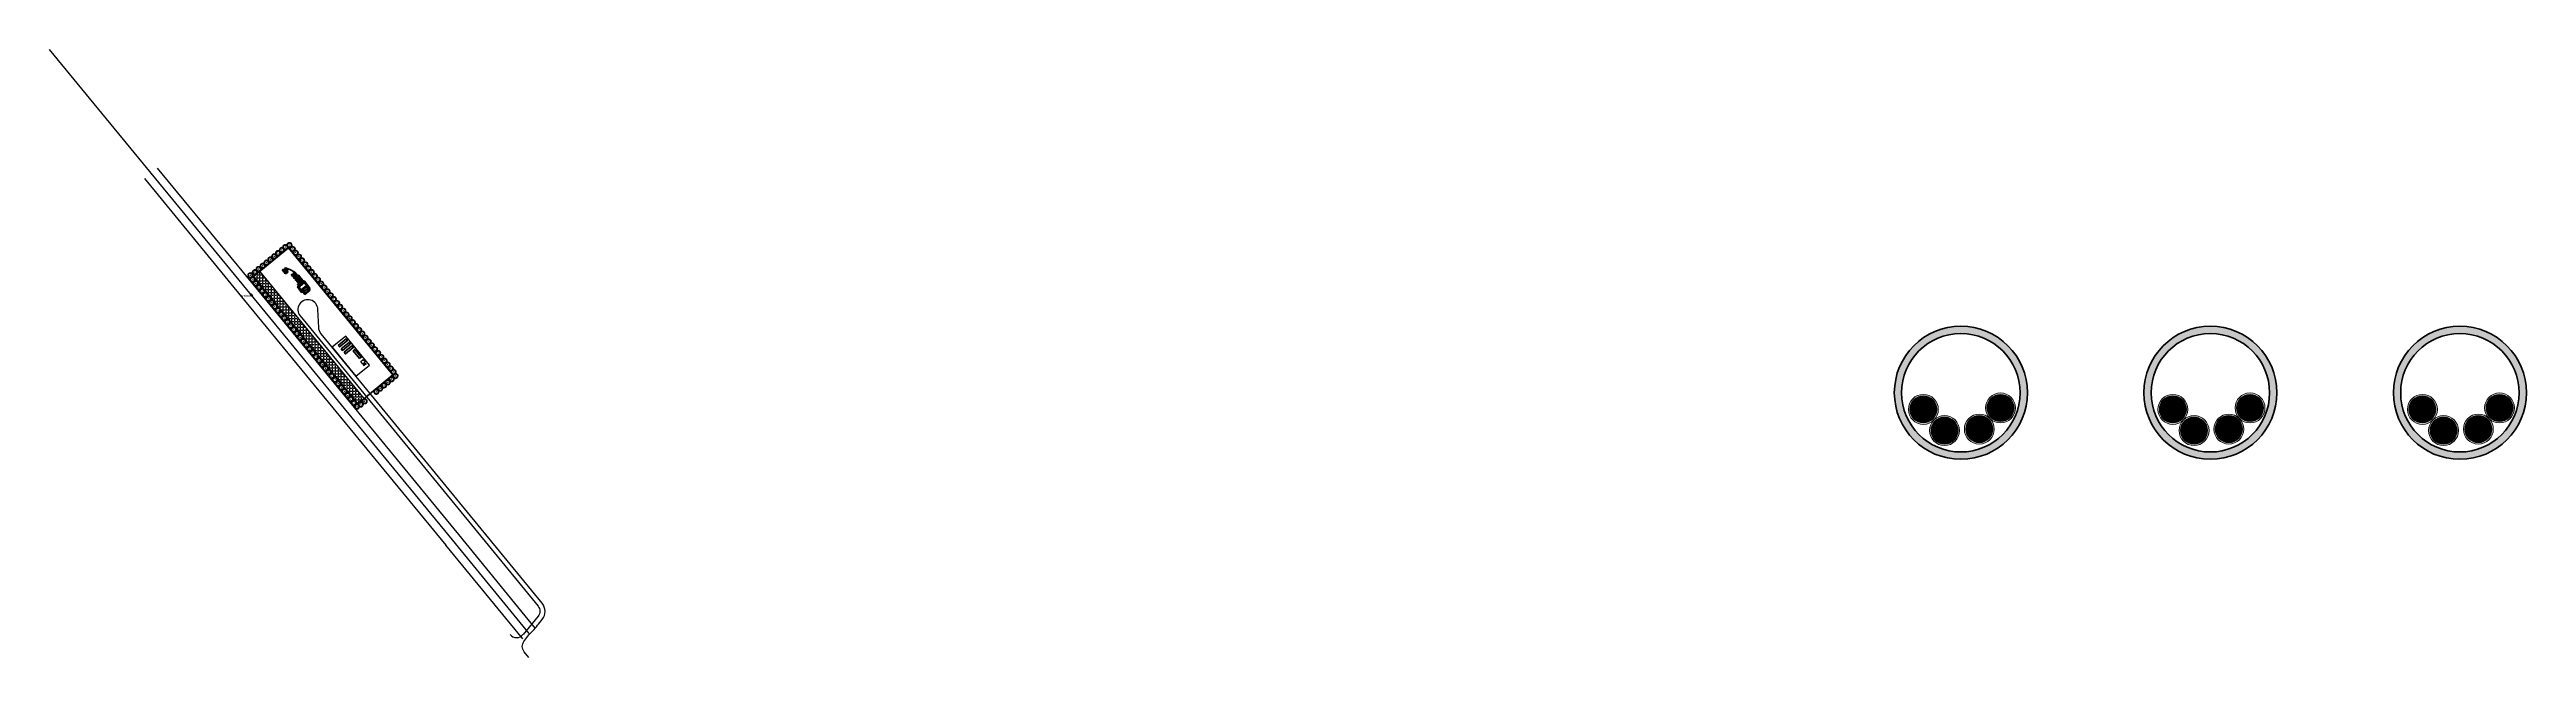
# Model space of a CAD drawing. Header units: metres. Extents: x 681 to 217049, y 66 to 6351315.
# Drawn here: x 214070 to 217049, y 6350584 to 6351315 of the extents above; entities outside this region: 4.
import ezdxf
from ezdxf.lldxf.tags import DXFTag

# ---------------------------------------------------------------- set-up
doc = ezdxf.new("R2010")
doc.units = ezdxf.units.M
for name, color, linetype in [('230V AC', 5, '230V CABLE'), ('400V AC', 6, '400V CABLE'), ('550VAC', 1, '550V CABLE'), ('CAT 6 Cable', 3, 'CAT 6 CABLE'), ('Dry Contact', 30, 'Dry Contact CABLE'), ('GG31-E-PLN-001_DC Cable Route Layout Plan_RevA$0$_0', 7, 'Continuous'), ('GG31-E-PLN-001_DC Cable Route Layout Plan_RevA$0$Equipment', 7, 'Continuous'), ('GG31-E-PLN-001_DC Cable Route Layout Plan_RevA$0$Mark', 7, 'Continuous'), ('GG31-E-PLN-001_DC Cable Route Layout Plan_RevA$0$S-ELEC-OH-Overhead Etsa Wires', 10, 'GG31-E-PLN-001_DC Cable Route Layout Plan_RevA$0$ELEC-EtsaServ (OH)'), ('GG31-E-PLN-001_DC Cable Route Layout Plan_RevA$0$S-ELEC-PSTA-Stobie Pole', 5, 'Continuous'), ('GG31-E-PLN-001_DC Cable Route Layout Plan_RevA$0$S-ELEC-PSTA-Stobie Pole TEXT', 5, 'Continuous'), ('GG31-E-PLN-001_DC Cable Route Layout Plan_RevA$0$SGC00004295-DXF_CONTINUOUS_LINE', 7, 'Continuous'), ('GG31-E-PLN-001_DC Cable Route Layout Plan_RevA$0$SGC00004299-DXF_CONTINUOUS_LINE', 7, 'Continuous'), ('IFC_STAMP', 7, 'Continuous')]:
    doc.layers.add(name, color=color, linetype=linetype)
for name, color, linetype, lineweight in [('Equipments', 7, 'Continuous', 25), ('FireSS', 7, 'Fire Supression System CABLE', 25), ('GG31-E-PLN-001_DC Cable Route Layout Plan_RevA$0$0-Road', 7, 'Continuous', 25), ('GG31-E-PLN-001_DC Cable Route Layout Plan_RevA$0$0.25mm TEXT', 7, 'Continuous', 25), ('GG31-E-PLN-001_DC Cable Route Layout Plan_RevA$0$0.5mm Fenceline', 1, 'GG31-E-PLN-001_DC Cable Route Layout Plan_RevA$0$FENCELINE1', 50), ('GG31-E-PLN-001_DC Cable Route Layout Plan_RevA$0$Concrete fill', 8, 'Continuous', 35), ('GG31-E-PLN-001_DC Cable Route Layout Plan_RevA$0$Electric Equipment', 7, 'Continuous', 35), ('GG31-E-PLN-001_DC Cable Route Layout Plan_RevA$0$Footing', 7, 'Continuous', 70), ('GG31-E-PLN-001_DC Cable Route Layout Plan_RevA$0$Internal Road', 7, 'Continuous', 25), ('GG31-E-PLN-001_DC Cable Route Layout Plan_RevA$0$Land', 8, 'Continuous', 35), ('GG31-E-PLN-001_DC Cable Route Layout Plan_RevA$0$Notes and texts', 7, 'Continuous', 35), ('GG31-E-PLN-001_DC Cable Route Layout Plan_RevA$0$OTHER', 7, 'Continuous', 30), ('GG31-E-PLN-001_DC Cable Route Layout Plan_RevA$0$Temporary building', 7, 'Continuous', 25), ('GG31-E-PLN-001_DC Cable Route Layout Plan_RevA$0$TREE', 82, 'Continuous', 35), ('GG31-E-PLN-001_DC Cable Route Layout Plan_RevA$0$VIEWPORT', 7, 'Continuous', 35), ('OpticsFibre', 7, 'OPTICAL FIBRE CABLE', 25)]:
    doc.layers.add(name, color=color, linetype=linetype, lineweight=lineweight)
doc.styles.add('GG31-E-PLN-001_DC Cable Route Layout Plan_RevA$0$25TEXT', font='CPFISO.SHX')
doc.styles.add('GG31-E-PLN-001_DC Cable Route Layout Plan_RevA$0$ISOCP', font='isocp.shx')
doc.styles.add('GG31-E-PLN-001_DC Cable Route Layout Plan_RevA$0$Standard', font='simplex.shx')
doc.styles.add('ISOCP', font='isocp.shx')
doc.styles.get("Standard").update_dxf_attribs({"font": 'simplex.shx'})
tags = doc.linetypes.add('230V CABLE', pattern='A,1,-0.5,["230V",ISOCP,S=0.3,R=0,X=-0.35,Y=-0.15],-0.7', length=2.2).pattern_tags.tags
tags[6] = DXFTag(74, 10)
tags = doc.linetypes.add('400V CABLE', pattern='A,1,-0.5,["400V",ISOCP,S=0.3,R=0,X=-0.35,Y=-0.15],-0.7', length=2.2).pattern_tags.tags
tags[6] = DXFTag(74, 10)
tags = doc.linetypes.add('550V CABLE', pattern='A,1,-0.5,["550V",ISOCP,S=0.3,R=0,X=-0.35,Y=-0.15],-0.7', length=2.2).pattern_tags.tags
tags[6] = DXFTag(74, 10)
tags = doc.linetypes.add('CAT 6 CABLE', pattern='A,1,-0.5,["CAT6",ISOCP,S=0.3,R=0,X=-0.35,Y=-0.15],-0.9', length=2.4).pattern_tags.tags
tags[6] = DXFTag(74, 10)
tags = doc.linetypes.add('Dry Contact CABLE', pattern='A,1,-0.5,["DCT",ISOCP,S=0.3,R=0,X=-0.35,Y=-0.15],-0.7', length=2.2).pattern_tags.tags
tags[6] = DXFTag(74, 10)
tags = doc.linetypes.add('Fire Supression System CABLE', pattern='A,1,-0.5,["FSS",ISOCP,S=0.3,R=0,X=-0.35,Y=-0.15],-0.7', length=2.2).pattern_tags.tags
tags[6] = DXFTag(74, 10)
tags = doc.linetypes.add('GG31-E-PLN-001_DC Cable Route Layout Plan_RevA$0$33KV OVERHEAD LINE', pattern='A,1,-0.5,["33kV-O/V",GG31-E-PLN-001_DC Cable Route Layout Plan_RevA$0$Standard,S=0.3,R=0,X=-0.35,Y=-0.15],-1.6', length=3.1).pattern_tags.tags
tags[6] = DXFTag(74, 10)
doc.linetypes.add('GG31-E-PLN-001_DC Cable Route Layout Plan_RevA$0$ELEC-EtsaServ (OH)', pattern='A,1,[13,DTEI-RD.shx,S=1,R=0,X=0,Y=0],5', length=6)
doc.linetypes.add('GG31-E-PLN-001_DC Cable Route Layout Plan_RevA$0$FENCELINE1', pattern='A,6.35,-2.54,[133,ltypeshp.shx,S=2.54,R=0,X=-2.54,Y=0],-2.54,25.4', length=36.83)
doc.linetypes.add('GG31-E-PLN-001_DC Cable Route Layout Plan_RevA$0$FURN-Fence', pattern='A,4.1667,[15,DTEI-RD.shx,S=1,R=0,X=0,Y=0],-0.8333', length=5)
tags = doc.linetypes.add('OPTICAL FIBRE CABLE', pattern='A,1,-0.5,["OP",ISOCP,S=0.3,R=0,X=-0.35,Y=-0.15],-0.4', length=1.9).pattern_tags.tags
tags[6] = DXFTag(74, 10)
pattern_1 = [(50, (233463.65769, 6322576.00555), (0.14345204, -0.01255043), [0.015, -0.165]), (355, (233463.65769, 6322576.00555), (-0.02775027, 0.15043843), [0.012, -0.132]), (100.45144, (233463.66965, 6322576.0045), (0.11570177, 0.137888), [0.01274804, -0.14022842]), (46.1842, (233463.6577, 6322576.04555), (0.21344827, -0.03310386), [0.0225, -0.2475]), (96.63564, (233463.67548, 6322576.0428), (0.1869324, 0.1948237), [0.01912207, -0.21034275]), (351.18416, (233463.6577, 6322576.04555), (0.1869324, 0.1948237), [0.018, -0.198]), (21, (233463.67769, 6322576.03555), (0.11938141, -0.08052378), [0.015, -0.165]), (326, (233463.67769, 6322576.03555), (0.04866307, 0.14503), [0.012, -0.132]), (71.45144, (233463.68764, 6322576.02884), (0.16804448, 0.06450623), [0.01274804, -0.14022842]), (37.5, (233463.65769, 6322576.00555), (0.00243197, 0.06657877), [0, -0.1304, 0, -0.134, 0, -0.1325]), (7.5, (233463.65769, 6322576.00555), (0.052613907, 0.07888234), [0, -0.0764, 0, -0.1274, 0, -0.0505]), (327.5, (233463.61309, 6322576.00555), (0.106764487, -0.004510974), [0, -0.05, 0, -0.156, 0, -0.207]), (317.5, (233463.59309, 6322576.00555), (0.11663723, 0.020021), [0, -0.065, 0, -0.1036, 0, -0.147])]
pattern_2 = [(50, (233465.15669, 6322576.00555), (0.14345204, -0.01255043), [0.015, -0.165]), (355, (233465.15669, 6322576.00555), (-0.02775027, 0.15043843), [0.012, -0.132]), (100.45144, (233465.16865, 6322576.0045), (0.11570177, 0.137888), [0.01274804, -0.14022842]), (46.1842, (233465.1567, 6322576.04555), (0.21344827, -0.03310386), [0.0225, -0.2475]), (96.63564, (233465.17448, 6322576.0428), (0.1869324, 0.1948237), [0.01912207, -0.21034275]), (351.18416, (233465.1567, 6322576.04555), (0.1869324, 0.1948237), [0.018, -0.198]), (21, (233465.17669, 6322576.03555), (0.11938141, -0.08052378), [0.015, -0.165]), (326, (233465.17669, 6322576.03555), (0.04866307, 0.14503), [0.012, -0.132]), (71.45144, (233465.18664, 6322576.02884), (0.16804448, 0.06450623), [0.01274804, -0.14022842]), (37.5, (233465.15669, 6322576.00555), (0.00243197, 0.06657877), [0, -0.1304, 0, -0.134, 0, -0.1325]), (7.5, (233465.15669, 6322576.00555), (0.052613907, 0.07888234), [0, -0.0764, 0, -0.1274, 0, -0.0505]), (327.5, (233465.11209, 6322576.00555), (0.106764487, -0.004510974), [0, -0.05, 0, -0.156, 0, -0.207]), (317.5, (233465.09209, 6322576.00555), (0.11663723, 0.020021), [0, -0.065, 0, -0.1036, 0, -0.147])]
pattern_3 = [(50, (233468.15669, 6322576.00555), (0.14345204, -0.01255043), [0.015, -0.165]), (355, (233468.15669, 6322576.00555), (-0.02775027, 0.15043843), [0.012, -0.132]), (100.45144, (233468.16865, 6322576.0045), (0.11570177, 0.137888), [0.01274804, -0.14022842]), (46.1842, (233468.1567, 6322576.04555), (0.21344827, -0.03310386), [0.0225, -0.2475]), (96.63564, (233468.17448, 6322576.0428), (0.1869324, 0.1948237), [0.01912207, -0.21034275]), (351.18416, (233468.1567, 6322576.04555), (0.1869324, 0.1948237), [0.018, -0.198]), (21, (233468.17669, 6322576.03555), (0.11938141, -0.08052378), [0.015, -0.165]), (326, (233468.17669, 6322576.03555), (0.04866307, 0.14503), [0.012, -0.132]), (71.45144, (233468.18664, 6322576.02884), (0.16804448, 0.06450623), [0.01274804, -0.14022842]), (37.5, (233468.15669, 6322576.00555), (0.00243197, 0.06657877), [0, -0.1304, 0, -0.134, 0, -0.1325]), (7.5, (233468.15669, 6322576.00555), (0.052613907, 0.07888234), [0, -0.0764, 0, -0.1274, 0, -0.0505]), (327.5, (233468.11209, 6322576.00555), (0.106764487, -0.004510974), [0, -0.05, 0, -0.156, 0, -0.207]), (317.5, (233468.09209, 6322576.00555), (0.11663723, 0.020021), [0, -0.065, 0, -0.1036, 0, -0.147])]
pattern_4 = [(50, (233471.15669, 6322576.00555), (0.14345204, -0.01255043), [0.015, -0.165]), (355, (233471.15669, 6322576.00555), (-0.02775027, 0.15043843), [0.012, -0.132]), (100.45144, (233471.16865, 6322576.0045), (0.11570177, 0.137888), [0.01274804, -0.14022842]), (46.1842, (233471.1567, 6322576.04555), (0.21344827, -0.03310386), [0.0225, -0.2475]), (96.63564, (233471.17448, 6322576.0428), (0.1869324, 0.1948237), [0.01912207, -0.21034275]), (351.18416, (233471.1567, 6322576.04555), (0.1869324, 0.1948237), [0.018, -0.198]), (21, (233471.17669, 6322576.03555), (0.11938141, -0.08052378), [0.015, -0.165]), (326, (233471.17669, 6322576.03555), (0.04866307, 0.14503), [0.012, -0.132]), (71.45144, (233471.18664, 6322576.02884), (0.16804448, 0.06450623), [0.01274804, -0.14022842]), (37.5, (233471.15669, 6322576.00555), (0.00243197, 0.06657877), [0, -0.1304, 0, -0.134, 0, -0.1325]), (7.5, (233471.15669, 6322576.00555), (0.052613907, 0.07888234), [0, -0.0764, 0, -0.1274, 0, -0.0505]), (327.5, (233471.11209, 6322576.00555), (0.106764487, -0.004510974), [0, -0.05, 0, -0.156, 0, -0.207]), (317.5, (233471.09209, 6322576.00555), (0.11663723, 0.020021), [0, -0.065, 0, -0.1036, 0, -0.147])]
pattern_5 = [(50, (233474.15669, 6322576.00555), (0.14345204, -0.01255043), [0.015, -0.165]), (355, (233474.15669, 6322576.00555), (-0.02775027, 0.15043843), [0.012, -0.132]), (100.45144, (233474.16865, 6322576.0045), (0.11570177, 0.137888), [0.01274804, -0.14022842]), (46.1842, (233474.1567, 6322576.04555), (0.21344827, -0.03310386), [0.0225, -0.2475]), (96.63564, (233474.17448, 6322576.0428), (0.1869324, 0.1948237), [0.01912207, -0.21034275]), (351.18416, (233474.1567, 6322576.04555), (0.1869324, 0.1948237), [0.018, -0.198]), (21, (233474.17669, 6322576.03555), (0.11938141, -0.08052378), [0.015, -0.165]), (326, (233474.17669, 6322576.03555), (0.04866307, 0.14503), [0.012, -0.132]), (71.45144, (233474.18664, 6322576.02884), (0.16804448, 0.06450623), [0.01274804, -0.14022842]), (37.5, (233474.15669, 6322576.00555), (0.00243197, 0.06657877), [0, -0.1304, 0, -0.134, 0, -0.1325]), (7.5, (233474.15669, 6322576.00555), (0.052613907, 0.07888234), [0, -0.0764, 0, -0.1274, 0, -0.0505]), (327.5, (233474.11209, 6322576.00555), (0.106764487, -0.004510974), [0, -0.05, 0, -0.156, 0, -0.207]), (317.5, (233474.09209, 6322576.00555), (0.11663723, 0.020021), [0, -0.065, 0, -0.1036, 0, -0.147])]
pattern_6 = [(50, (233475.70969, 6322576.00555), (0.14345204, -0.01255043), [0.015, -0.165]), (355, (233475.70969, 6322576.00555), (-0.02775027, 0.15043843), [0.012, -0.132]), (100.45144, (233475.72165, 6322576.0045), (0.11570177, 0.137888), [0.01274804, -0.14022842]), (46.1842, (233475.7097, 6322576.04555), (0.21344827, -0.03310386), [0.0225, -0.2475]), (96.63564, (233475.72748, 6322576.0428), (0.1869324, 0.1948237), [0.01912207, -0.21034275]), (351.18416, (233475.7097, 6322576.04555), (0.1869324, 0.1948237), [0.018, -0.198]), (21, (233475.72969, 6322576.03555), (0.11938141, -0.08052378), [0.015, -0.165]), (326, (233475.72969, 6322576.03555), (0.04866307, 0.14503), [0.012, -0.132]), (71.45144, (233475.73964, 6322576.02884), (0.16804448, 0.06450623), [0.01274804, -0.14022842]), (37.5, (233475.70969, 6322576.00555), (0.00243197, 0.06657877), [0, -0.1304, 0, -0.134, 0, -0.1325]), (7.5, (233475.70969, 6322576.00555), (0.052613907, 0.07888234), [0, -0.0764, 0, -0.1274, 0, -0.0505]), (327.5, (233475.66509, 6322576.00555), (0.106764487, -0.004510974), [0, -0.05, 0, -0.156, 0, -0.207]), (317.5, (233475.64509, 6322576.00555), (0.11663723, 0.020021), [0, -0.065, 0, -0.1036, 0, -0.147])]
pattern_7 = [(50, (233463.65769, 6322573.55655), (0.14345204, -0.01255043), [0.015, -0.165]), (355, (233463.65769, 6322573.55655), (-0.02775027, 0.15043843), [0.012, -0.132]), (100.45144, (233463.66965, 6322573.5555), (0.11570177, 0.137888), [0.01274804, -0.14022842]), (46.1842, (233463.6577, 6322573.59655), (0.21344827, -0.03310386), [0.0225, -0.2475]), (96.63564, (233463.67548, 6322573.5938), (0.1869324, 0.1948237), [0.01912207, -0.21034275]), (351.18416, (233463.6577, 6322573.59655), (0.1869324, 0.1948237), [0.018, -0.198]), (21, (233463.67769, 6322573.58655), (0.11938141, -0.08052378), [0.015, -0.165]), (326, (233463.67769, 6322573.58655), (0.04866307, 0.14503), [0.012, -0.132]), (71.45144, (233463.68764, 6322573.57984), (0.16804448, 0.06450623), [0.01274804, -0.14022842]), (37.5, (233463.65769, 6322573.55655), (0.00243197, 0.06657877), [0, -0.1304, 0, -0.134, 0, -0.1325]), (7.5, (233463.65769, 6322573.55655), (0.052613907, 0.07888234), [0, -0.0764, 0, -0.1274, 0, -0.0505]), (327.5, (233463.61309, 6322573.55655), (0.106764487, -0.004510974), [0, -0.05, 0, -0.156, 0, -0.207]), (317.5, (233463.59309, 6322573.55655), (0.11663723, 0.020021), [0, -0.065, 0, -0.1036, 0, -0.147])]
pattern_8 = [(50, (233465.15669, 6322573.55655), (0.14345204, -0.01255043), [0.015, -0.165]), (355, (233465.15669, 6322573.55655), (-0.02775027, 0.15043843), [0.012, -0.132]), (100.45144, (233465.16865, 6322573.5555), (0.11570177, 0.137888), [0.01274804, -0.14022842]), (46.1842, (233465.1567, 6322573.59655), (0.21344827, -0.03310386), [0.0225, -0.2475]), (96.63564, (233465.17448, 6322573.5938), (0.1869324, 0.1948237), [0.01912207, -0.21034275]), (351.18416, (233465.1567, 6322573.59655), (0.1869324, 0.1948237), [0.018, -0.198]), (21, (233465.17669, 6322573.58655), (0.11938141, -0.08052378), [0.015, -0.165]), (326, (233465.17669, 6322573.58655), (0.04866307, 0.14503), [0.012, -0.132]), (71.45144, (233465.18664, 6322573.57984), (0.16804448, 0.06450623), [0.01274804, -0.14022842]), (37.5, (233465.15669, 6322573.55655), (0.00243197, 0.06657877), [0, -0.1304, 0, -0.134, 0, -0.1325]), (7.5, (233465.15669, 6322573.55655), (0.052613907, 0.07888234), [0, -0.0764, 0, -0.1274, 0, -0.0505]), (327.5, (233465.11209, 6322573.55655), (0.106764487, -0.004510974), [0, -0.05, 0, -0.156, 0, -0.207]), (317.5, (233465.09209, 6322573.55655), (0.11663723, 0.020021), [0, -0.065, 0, -0.1036, 0, -0.147])]
pattern_9 = [(50, (233468.15669, 6322573.55655), (0.14345204, -0.01255043), [0.015, -0.165]), (355, (233468.15669, 6322573.55655), (-0.02775027, 0.15043843), [0.012, -0.132]), (100.45144, (233468.16865, 6322573.5555), (0.11570177, 0.137888), [0.01274804, -0.14022842]), (46.1842, (233468.1567, 6322573.59655), (0.21344827, -0.03310386), [0.0225, -0.2475]), (96.63564, (233468.17448, 6322573.5938), (0.1869324, 0.1948237), [0.01912207, -0.21034275]), (351.18416, (233468.1567, 6322573.59655), (0.1869324, 0.1948237), [0.018, -0.198]), (21, (233468.17669, 6322573.58655), (0.11938141, -0.08052378), [0.015, -0.165]), (326, (233468.17669, 6322573.58655), (0.04866307, 0.14503), [0.012, -0.132]), (71.45144, (233468.18664, 6322573.57984), (0.16804448, 0.06450623), [0.01274804, -0.14022842]), (37.5, (233468.15669, 6322573.55655), (0.00243197, 0.06657877), [0, -0.1304, 0, -0.134, 0, -0.1325]), (7.5, (233468.15669, 6322573.55655), (0.052613907, 0.07888234), [0, -0.0764, 0, -0.1274, 0, -0.0505]), (327.5, (233468.11209, 6322573.55655), (0.106764487, -0.004510974), [0, -0.05, 0, -0.156, 0, -0.207]), (317.5, (233468.09209, 6322573.55655), (0.11663723, 0.020021), [0, -0.065, 0, -0.1036, 0, -0.147])]
pattern_10 = [(50, (233471.15669, 6322573.55655), (0.14345204, -0.01255043), [0.015, -0.165]), (355, (233471.15669, 6322573.55655), (-0.02775027, 0.15043843), [0.012, -0.132]), (100.45144, (233471.16865, 6322573.5555), (0.11570177, 0.137888), [0.01274804, -0.14022842]), (46.1842, (233471.1567, 6322573.59655), (0.21344827, -0.03310386), [0.0225, -0.2475]), (96.63564, (233471.17448, 6322573.5938), (0.1869324, 0.1948237), [0.01912207, -0.21034275]), (351.18416, (233471.1567, 6322573.59655), (0.1869324, 0.1948237), [0.018, -0.198]), (21, (233471.17669, 6322573.58655), (0.11938141, -0.08052378), [0.015, -0.165]), (326, (233471.17669, 6322573.58655), (0.04866307, 0.14503), [0.012, -0.132]), (71.45144, (233471.18664, 6322573.57984), (0.16804448, 0.06450623), [0.01274804, -0.14022842]), (37.5, (233471.15669, 6322573.55655), (0.00243197, 0.06657877), [0, -0.1304, 0, -0.134, 0, -0.1325]), (7.5, (233471.15669, 6322573.55655), (0.052613907, 0.07888234), [0, -0.0764, 0, -0.1274, 0, -0.0505]), (327.5, (233471.11209, 6322573.55655), (0.106764487, -0.004510974), [0, -0.05, 0, -0.156, 0, -0.207]), (317.5, (233471.09209, 6322573.55655), (0.11663723, 0.020021), [0, -0.065, 0, -0.1036, 0, -0.147])]
pattern_11 = [(50, (233474.15669, 6322573.55655), (0.14345204, -0.01255043), [0.015, -0.165]), (355, (233474.15669, 6322573.55655), (-0.02775027, 0.15043843), [0.012, -0.132]), (100.45144, (233474.16865, 6322573.5555), (0.11570177, 0.137888), [0.01274804, -0.14022842]), (46.1842, (233474.1567, 6322573.59655), (0.21344827, -0.03310386), [0.0225, -0.2475]), (96.63564, (233474.17448, 6322573.5938), (0.1869324, 0.1948237), [0.01912207, -0.21034275]), (351.18416, (233474.1567, 6322573.59655), (0.1869324, 0.1948237), [0.018, -0.198]), (21, (233474.17669, 6322573.58655), (0.11938141, -0.08052378), [0.015, -0.165]), (326, (233474.17669, 6322573.58655), (0.04866307, 0.14503), [0.012, -0.132]), (71.45144, (233474.18664, 6322573.57984), (0.16804448, 0.06450623), [0.01274804, -0.14022842]), (37.5, (233474.15669, 6322573.55655), (0.00243197, 0.06657877), [0, -0.1304, 0, -0.134, 0, -0.1325]), (7.5, (233474.15669, 6322573.55655), (0.052613907, 0.07888234), [0, -0.0764, 0, -0.1274, 0, -0.0505]), (327.5, (233474.11209, 6322573.55655), (0.106764487, -0.004510974), [0, -0.05, 0, -0.156, 0, -0.207]), (317.5, (233474.09209, 6322573.55655), (0.11663723, 0.020021), [0, -0.065, 0, -0.1036, 0, -0.147])]
pattern_12 = [(50, (233475.70969, 6322573.55655), (0.14345204, -0.01255043), [0.015, -0.165]), (355, (233475.70969, 6322573.55655), (-0.02775027, 0.15043843), [0.012, -0.132]), (100.45144, (233475.72165, 6322573.5555), (0.11570177, 0.137888), [0.01274804, -0.14022842]), (46.1842, (233475.7097, 6322573.59655), (0.21344827, -0.03310386), [0.0225, -0.2475]), (96.63564, (233475.72748, 6322573.5938), (0.1869324, 0.1948237), [0.01912207, -0.21034275]), (351.18416, (233475.7097, 6322573.59655), (0.1869324, 0.1948237), [0.018, -0.198]), (21, (233475.72969, 6322573.58655), (0.11938141, -0.08052378), [0.015, -0.165]), (326, (233475.72969, 6322573.58655), (0.04866307, 0.14503), [0.012, -0.132]), (71.45144, (233475.73964, 6322573.57984), (0.16804448, 0.06450623), [0.01274804, -0.14022842]), (37.5, (233475.70969, 6322573.55655), (0.00243197, 0.06657877), [0, -0.1304, 0, -0.134, 0, -0.1325]), (7.5, (233475.70969, 6322573.55655), (0.052613907, 0.07888234), [0, -0.0764, 0, -0.1274, 0, -0.0505]), (327.5, (233475.66509, 6322573.55655), (0.106764487, -0.004510974), [0, -0.05, 0, -0.156, 0, -0.207]), (317.5, (233475.64509, 6322573.55655), (0.11663723, 0.020021), [0, -0.065, 0, -0.1036, 0, -0.147])]
pattern_13 = [(50, (235566.36363, 6325984.65803), (0.21517805, -0.01882564), [0.0225, -0.2475]), (355, (235566.36363, 6325984.65803), (-0.0416254, 0.22565764), [0.018, -0.198]), (100.45144, (235566.38156, 6325984.65646), (0.17355265, 0.206832), [0.01912206, -0.2103426]), (46.1842, (235566.36363, 6325984.71803), (0.3201724, -0.0496558), [0.03375, -0.37125]), (96.63564, (235566.3903, 6325984.7139), (0.2803986, 0.2922356), [0.0286831, -0.3155141]), (351.18416, (235566.36363, 6325984.71803), (0.2803986, 0.2922356), [0.027, -0.297]), (21, (235566.39363, 6325984.70303), (0.1790721, -0.12078567), [0.0225, -0.2475]), (326, (235566.39363, 6325984.70303), (0.0729946, 0.217545), [0.018, -0.198]), (71.45144, (235566.40855, 6325984.69296), (0.2520667, 0.09675935), [0.01912206, -0.2103426]), (37.5, (235566.36363, 6325984.65803), (0.00364796, 0.09986816), [0, -0.1956, 0, -0.201, 0, -0.19875]), (7.5, (235566.36363, 6325984.65803), (0.07892086, 0.11832351), [0, -0.1146, 0, -0.1911, 0, -0.07575]), (327.5, (235566.29673, 6325984.65803), (0.16014673, -0.00676646), [0, -0.075, 0, -0.234, 0, -0.3105]), (317.5, (235566.26673, 6325984.65803), (0.17495585, 0.0300315), [0, -0.0975, 0, -0.1554, 0, -0.2205])]
pattern_14 = [(50, (235569.90363, 6325984.65803), (0.21517805, -0.01882564), [0.0225, -0.2475]), (355, (235569.90363, 6325984.65803), (-0.0416254, 0.22565764), [0.018, -0.198]), (100.45144, (235569.92156, 6325984.65646), (0.17355265, 0.206832), [0.01912206, -0.2103426]), (46.1842, (235569.90363, 6325984.71803), (0.3201724, -0.0496558), [0.03375, -0.37125]), (96.63564, (235569.9303, 6325984.7139), (0.2803986, 0.2922356), [0.0286831, -0.3155141]), (351.18416, (235569.90363, 6325984.71803), (0.2803986, 0.2922356), [0.027, -0.297]), (21, (235569.93363, 6325984.70303), (0.1790721, -0.12078567), [0.0225, -0.2475]), (326, (235569.93363, 6325984.70303), (0.0729946, 0.217545), [0.018, -0.198]), (71.45144, (235569.94855, 6325984.69296), (0.2520667, 0.09675935), [0.01912206, -0.2103426]), (37.5, (235569.90363, 6325984.65803), (0.00364796, 0.09986816), [0, -0.1956, 0, -0.201, 0, -0.19875]), (7.5, (235569.90363, 6325984.65803), (0.07892086, 0.11832351), [0, -0.1146, 0, -0.1911, 0, -0.07575]), (327.5, (235569.83673, 6325984.65803), (0.16014673, -0.00676646), [0, -0.075, 0, -0.234, 0, -0.3105]), (317.5, (235569.80673, 6325984.65803), (0.17495585, 0.0300315), [0, -0.0975, 0, -0.1554, 0, -0.2205])]
pattern_15 = [(50, (235566.36363, 6325982.66803), (0.21517805, -0.01882564), [0.0225, -0.2475]), (355, (235566.36363, 6325982.66803), (-0.0416254, 0.22565764), [0.018, -0.198]), (100.45144, (235566.38156, 6325982.66646), (0.17355265, 0.206832), [0.01912206, -0.2103426]), (46.1842, (235566.36363, 6325982.72803), (0.3201724, -0.0496558), [0.03375, -0.37125]), (96.63564, (235566.3903, 6325982.7239), (0.2803986, 0.2922356), [0.0286831, -0.3155141]), (351.18416, (235566.36363, 6325982.72803), (0.2803986, 0.2922356), [0.027, -0.297]), (21, (235566.39363, 6325982.71303), (0.1790721, -0.12078567), [0.0225, -0.2475]), (326, (235566.39363, 6325982.71303), (0.0729946, 0.217545), [0.018, -0.198]), (71.45144, (235566.40855, 6325982.70296), (0.2520667, 0.09675935), [0.01912206, -0.2103426]), (37.5, (235566.36363, 6325982.66803), (0.00364796, 0.09986816), [0, -0.1956, 0, -0.201, 0, -0.19875]), (7.5, (235566.36363, 6325982.66803), (0.07892086, 0.11832351), [0, -0.1146, 0, -0.1911, 0, -0.07575]), (327.5, (235566.29673, 6325982.66803), (0.16014673, -0.00676646), [0, -0.075, 0, -0.234, 0, -0.3105]), (317.5, (235566.26673, 6325982.66803), (0.17495585, 0.0300315), [0, -0.0975, 0, -0.1554, 0, -0.2205])]
pattern_16 = [(50, (235569.90363, 6325982.66803), (0.21517805, -0.01882564), [0.0225, -0.2475]), (355, (235569.90363, 6325982.66803), (-0.0416254, 0.22565764), [0.018, -0.198]), (100.45144, (235569.92156, 6325982.66646), (0.17355265, 0.206832), [0.01912206, -0.2103426]), (46.1842, (235569.90363, 6325982.72803), (0.3201724, -0.0496558), [0.03375, -0.37125]), (96.63564, (235569.9303, 6325982.7239), (0.2803986, 0.2922356), [0.0286831, -0.3155141]), (351.18416, (235569.90363, 6325982.72803), (0.2803986, 0.2922356), [0.027, -0.297]), (21, (235569.93363, 6325982.71303), (0.1790721, -0.12078567), [0.0225, -0.2475]), (326, (235569.93363, 6325982.71303), (0.0729946, 0.217545), [0.018, -0.198]), (71.45144, (235569.94855, 6325982.70296), (0.2520667, 0.09675935), [0.01912206, -0.2103426]), (37.5, (235569.90363, 6325982.66803), (0.00364796, 0.09986816), [0, -0.1956, 0, -0.201, 0, -0.19875]), (7.5, (235569.90363, 6325982.66803), (0.07892086, 0.11832351), [0, -0.1146, 0, -0.1911, 0, -0.07575]), (327.5, (235569.83673, 6325982.66803), (0.16014673, -0.00676646), [0, -0.075, 0, -0.234, 0, -0.3105]), (317.5, (235569.80673, 6325982.66803), (0.17495585, 0.0300315), [0, -0.0975, 0, -0.1554, 0, -0.2205])]
pattern_17 = [(50, (235573.24878, 6326018.13451), (0.14345204, -0.01255043), [0.015, -0.165]), (355, (235573.24878, 6326018.13451), (-0.02775027, 0.1504384), [0.012, -0.132]), (100.45144, (235573.26073, 6326018.13347), (0.11570177, 0.137888), [0.01274804, -0.1402284]), (46.1842, (235573.24878, 6326018.17451), (0.2134483, -0.0331039), [0.0225, -0.2475]), (96.6356, (235573.26656, 6326018.17176), (0.1869324, 0.1948237), [0.019122, -0.2103428]), (351.1842, (235573.24878, 6326018.17451), (0.1869324, 0.1948237), [0.018, -0.198]), (21, (235573.26878, 6326018.16451), (0.1193814, -0.08052378), [0.015, -0.165]), (326, (235573.26878, 6326018.16451), (0.04866307, 0.14503), [0.012, -0.132]), (71.45144, (235573.27872, 6326018.1578), (0.1680445, 0.06450623), [0.01274804, -0.1402284]), (37.5, (235573.248775, 6326018.134514), (0.00243197, 0.06657877), [0, -0.1304, 0, -0.134, 0, -0.1325]), (7.5, (235573.248775, 6326018.134514), (0.0526139, 0.07888234), [0, -0.0764, 0, -0.1274, 0, -0.0505]), (327.5, (235573.204175, 6326018.134514), (0.10676449, -0.004510974), [0, -0.05, 0, -0.156, 0, -0.207]), (317.5, (235573.184175, 6326018.13451), (0.11663723, 0.020021), [0, -0.065, 0, -0.1036, 0, -0.147])]
pattern_18 = [(50, (235573.82878, 6326018.13451), (0.14345204, -0.01255043), [0.015, -0.165]), (355, (235573.82878, 6326018.13451), (-0.0277503, 0.1504384), [0.012, -0.132]), (100.45144, (235573.84073, 6326018.13347), (0.1157018, 0.137888), [0.01274804, -0.1402284]), (46.1842, (235573.82878, 6326018.17451), (0.2134483, -0.0331039), [0.0225, -0.2475]), (96.6356, (235573.84656, 6326018.17176), (0.1869324, 0.1948237), [0.019122, -0.2103428]), (351.1842, (235573.82878, 6326018.17451), (0.1869324, 0.1948237), [0.018, -0.198]), (21, (235573.84878, 6326018.16451), (0.1193814, -0.0805238), [0.015, -0.165]), (326, (235573.84878, 6326018.16451), (0.0486631, 0.14503), [0.012, -0.132]), (71.45144, (235573.85872, 6326018.1578), (0.1680445, 0.0645062), [0.01274804, -0.1402284]), (37.5, (235573.828775, 6326018.134514), (0.00243197, 0.06657877), [0, -0.1304, 0, -0.134, 0, -0.1325]), (7.5, (235573.828775, 6326018.134514), (0.0526139, 0.07888234), [0, -0.0764, 0, -0.1274, 0, -0.0505]), (327.5, (235573.784175, 6326018.134514), (0.10676449, -0.00451097), [0, -0.05, 0, -0.156, 0, -0.207]), (317.5, (235573.764175, 6326018.13451), (0.11663723, 0.020021), [0, -0.065, 0, -0.1036, 0, -0.147])]

# ---------------------------------------------------------------- blocks, each defined once
blk = doc.blocks.new('GG31-E-PLN-001_DC Cable Route Layout Plan_RevA$0$SC4980')
at = {"layer": 'GG31-E-PLN-001_DC Cable Route Layout Plan_RevA$0$Concrete fill', "ltscale": 0.2}
h = blk.add_hatch(dxfattribs=at)
h.set_pattern_fill('AR-CONC', color=256, scale=0.02)
h.set_pattern_definition(pattern_1)
h.paths.add_polyline_path([(233503.4, 6322668.5), (233504.4, 6322668.5), (233504.4, 6322669.5), (233503.4, 6322669.5)])
h.paths.add_polyline_path([(233503.6, 6322669.2), (233504.1, 6322669.2), (233504.1, 6322668.7), (233503.6, 6322668.7)], flags=16)
h = blk.add_hatch(dxfattribs=at)
h.set_pattern_fill('AR-CONC', color=256, scale=0.02)
h.set_pattern_definition(pattern_7)
h.paths.add_polyline_path([(233503.4, 6322666), (233504.4, 6322666), (233504.4, 6322667), (233503.4, 6322667)])
h.paths.add_polyline_path([(233503.6, 6322666.8), (233504.1, 6322666.8), (233504.1, 6322666.3), (233503.6, 6322666.3)], flags=16)
at = {"layer": 'GG31-E-PLN-001_DC Cable Route Layout Plan_RevA$0$Concrete fill'}
h = blk.add_hatch(dxfattribs=at)
h.set_pattern_fill('AR-CONC', color=256, scale=0.02)
h.set_pattern_definition(pattern_1)
h.paths.add_polyline_path([(233504.1, 6322669.2), (233503.6, 6322669.2), (233503.6, 6322668.7), (233504.1, 6322668.7)])
h = blk.add_hatch(dxfattribs=at)
h.set_pattern_fill('AR-CONC', color=256, scale=0.02)
h.set_pattern_definition(pattern_7)
h.paths.add_polyline_path([(233504.1, 6322666.8), (233503.6, 6322666.8), (233503.6, 6322666.3), (233504.1, 6322666.3)])
at = {"layer": 'GG31-E-PLN-001_DC Cable Route Layout Plan_RevA$0$Concrete fill', "ltscale": 0.2}
h = blk.add_hatch(dxfattribs=at)
h.set_pattern_fill('AR-CONC', color=256, scale=0.02)
h.set_pattern_definition(pattern_2)
h.paths.add_polyline_path([(233504.9, 6322668.5), (233505.9, 6322668.5), (233505.9, 6322669.5), (233504.9, 6322669.5)])
h.paths.add_polyline_path([(233505.1, 6322669.2), (233505.6, 6322669.2), (233505.6, 6322668.7), (233505.1, 6322668.7)], flags=16)
h = blk.add_hatch(dxfattribs=at)
h.set_pattern_fill('AR-CONC', color=256, scale=0.02)
h.set_pattern_definition(pattern_8)
h.paths.add_polyline_path([(233504.9, 6322666), (233505.9, 6322666), (233505.9, 6322667), (233504.9, 6322667)])
h.paths.add_polyline_path([(233505.1, 6322666.8), (233505.6, 6322666.8), (233505.6, 6322666.3), (233505.1, 6322666.3)], flags=16)
at = {"layer": 'GG31-E-PLN-001_DC Cable Route Layout Plan_RevA$0$Concrete fill'}
h = blk.add_hatch(dxfattribs=at)
h.set_pattern_fill('AR-CONC', color=256, scale=0.02)
h.set_pattern_definition(pattern_2)
h.paths.add_polyline_path([(233505.6, 6322669.2), (233505.1, 6322669.2), (233505.1, 6322668.7), (233505.6, 6322668.7)])
h = blk.add_hatch(dxfattribs=at)
h.set_pattern_fill('AR-CONC', color=256, scale=0.02)
h.set_pattern_definition(pattern_8)
h.paths.add_polyline_path([(233505.6, 6322666.8), (233505.1, 6322666.8), (233505.1, 6322666.3), (233505.6, 6322666.3)])
at = {"layer": 'GG31-E-PLN-001_DC Cable Route Layout Plan_RevA$0$Concrete fill', "ltscale": 0.2}
h = blk.add_hatch(dxfattribs=at)
h.set_pattern_fill('AR-CONC', color=256, scale=0.02)
h.set_pattern_definition(pattern_3)
h.paths.add_polyline_path([(233507.9, 6322668.5), (233508.9, 6322668.5), (233508.9, 6322669.5), (233507.9, 6322669.5)])
h.paths.add_polyline_path([(233508.1, 6322669.2), (233508.6, 6322669.2), (233508.6, 6322668.7), (233508.1, 6322668.7)], flags=16)
h = blk.add_hatch(dxfattribs=at)
h.set_pattern_fill('AR-CONC', color=256, scale=0.02)
h.set_pattern_definition(pattern_9)
h.paths.add_polyline_path([(233507.9, 6322666), (233508.9, 6322666), (233508.9, 6322667), (233507.9, 6322667)])
h.paths.add_polyline_path([(233508.1, 6322666.8), (233508.6, 6322666.8), (233508.6, 6322666.3), (233508.1, 6322666.3)], flags=16)
at = {"layer": 'GG31-E-PLN-001_DC Cable Route Layout Plan_RevA$0$Concrete fill'}
h = blk.add_hatch(dxfattribs=at)
h.set_pattern_fill('AR-CONC', color=256, scale=0.02)
h.set_pattern_definition(pattern_3)
h.paths.add_polyline_path([(233508.6, 6322669.2), (233508.1, 6322669.2), (233508.1, 6322668.7), (233508.6, 6322668.7)])
h = blk.add_hatch(dxfattribs=at)
h.set_pattern_fill('AR-CONC', color=256, scale=0.02)
h.set_pattern_definition(pattern_9)
h.paths.add_polyline_path([(233508.6, 6322666.8), (233508.1, 6322666.8), (233508.1, 6322666.3), (233508.6, 6322666.3)])
at = {"layer": 'GG31-E-PLN-001_DC Cable Route Layout Plan_RevA$0$Concrete fill', "ltscale": 0.2}
h = blk.add_hatch(dxfattribs=at)
h.set_pattern_fill('AR-CONC', color=256, scale=0.02)
h.set_pattern_definition(pattern_4)
h.paths.add_polyline_path([(233510.9, 6322668.5), (233511.9, 6322668.5), (233511.9, 6322669.5), (233510.9, 6322669.5)])
h.paths.add_polyline_path([(233511.1, 6322669.2), (233511.6, 6322669.2), (233511.6, 6322668.7), (233511.1, 6322668.7)], flags=16)
h = blk.add_hatch(dxfattribs=at)
h.set_pattern_fill('AR-CONC', color=256, scale=0.02)
h.set_pattern_definition(pattern_10)
h.paths.add_polyline_path([(233510.9, 6322666), (233511.9, 6322666), (233511.9, 6322667), (233510.9, 6322667)])
h.paths.add_polyline_path([(233511.1, 6322666.8), (233511.6, 6322666.8), (233511.6, 6322666.3), (233511.1, 6322666.3)], flags=16)
at = {"layer": 'GG31-E-PLN-001_DC Cable Route Layout Plan_RevA$0$Concrete fill'}
h = blk.add_hatch(dxfattribs=at)
h.set_pattern_fill('AR-CONC', color=256, scale=0.02)
h.set_pattern_definition(pattern_4)
h.paths.add_polyline_path([(233511.6, 6322669.2), (233511.1, 6322669.2), (233511.1, 6322668.7), (233511.6, 6322668.7)])
h = blk.add_hatch(dxfattribs=at)
h.set_pattern_fill('AR-CONC', color=256, scale=0.02)
h.set_pattern_definition(pattern_10)
h.paths.add_polyline_path([(233511.6, 6322666.8), (233511.1, 6322666.8), (233511.1, 6322666.3), (233511.6, 6322666.3)])
at = {"layer": 'GG31-E-PLN-001_DC Cable Route Layout Plan_RevA$0$Concrete fill', "ltscale": 0.2}
h = blk.add_hatch(dxfattribs=at)
h.set_pattern_fill('AR-CONC', color=256, scale=0.02)
h.set_pattern_definition(pattern_5)
h.paths.add_polyline_path([(233513.9, 6322668.5), (233514.9, 6322668.5), (233514.9, 6322669.5), (233513.9, 6322669.5)])
h.paths.add_polyline_path([(233514.1, 6322669.2), (233514.6, 6322669.2), (233514.6, 6322668.7), (233514.1, 6322668.7)], flags=16)
h = blk.add_hatch(dxfattribs=at)
h.set_pattern_fill('AR-CONC', color=256, scale=0.02)
h.set_pattern_definition(pattern_11)
h.paths.add_polyline_path([(233513.9, 6322666), (233514.9, 6322666), (233514.9, 6322667), (233513.9, 6322667)])
h.paths.add_polyline_path([(233514.1, 6322666.8), (233514.6, 6322666.8), (233514.6, 6322666.3), (233514.1, 6322666.3)], flags=16)
at = {"layer": 'GG31-E-PLN-001_DC Cable Route Layout Plan_RevA$0$Concrete fill'}
h = blk.add_hatch(dxfattribs=at)
h.set_pattern_fill('AR-CONC', color=256, scale=0.02)
h.set_pattern_definition(pattern_5)
h.paths.add_polyline_path([(233514.6, 6322669.2), (233514.1, 6322669.2), (233514.1, 6322668.7), (233514.6, 6322668.7)])
h = blk.add_hatch(dxfattribs=at)
h.set_pattern_fill('AR-CONC', color=256, scale=0.02)
h.set_pattern_definition(pattern_11)
h.paths.add_polyline_path([(233514.6, 6322666.8), (233514.1, 6322666.8), (233514.1, 6322666.3), (233514.6, 6322666.3)])
at = {"layer": 'GG31-E-PLN-001_DC Cable Route Layout Plan_RevA$0$Concrete fill', "ltscale": 0.2}
h = blk.add_hatch(dxfattribs=at)
h.set_pattern_fill('AR-CONC', color=256, scale=0.02)
h.set_pattern_definition(pattern_6)
h.paths.add_polyline_path([(233515.4, 6322668.5), (233516.4, 6322668.5), (233516.4, 6322669.5), (233515.4, 6322669.5)])
h.paths.add_polyline_path([(233515.7, 6322669.2), (233516.2, 6322669.2), (233516.2, 6322668.7), (233515.7, 6322668.7)], flags=16)
h = blk.add_hatch(dxfattribs=at)
h.set_pattern_fill('AR-CONC', color=256, scale=0.02)
h.set_pattern_definition(pattern_12)
h.paths.add_polyline_path([(233515.4, 6322666), (233516.4, 6322666), (233516.4, 6322667), (233515.4, 6322667)])
h.paths.add_polyline_path([(233515.7, 6322666.8), (233516.2, 6322666.8), (233516.2, 6322666.3), (233515.7, 6322666.3)], flags=16)
at = {"layer": 'GG31-E-PLN-001_DC Cable Route Layout Plan_RevA$0$Concrete fill'}
h = blk.add_hatch(dxfattribs=at)
h.set_pattern_fill('AR-CONC', color=256, scale=0.02)
h.set_pattern_definition(pattern_6)
h.paths.add_polyline_path([(233516.2, 6322669.2), (233515.7, 6322669.2), (233515.7, 6322668.7), (233516.2, 6322668.7)])
h = blk.add_hatch(dxfattribs=at)
h.set_pattern_fill('AR-CONC', color=256, scale=0.02)
h.set_pattern_definition(pattern_12)
h.paths.add_polyline_path([(233516.2, 6322666.8), (233515.7, 6322666.8), (233515.7, 6322666.3), (233516.2, 6322666.3)])
blk.add_line((233505.9, 6322669), (233505.9, 6322668.8))
at = {"color": 6}
for points in [[(233505.7, 6322668.5), (233506.6, 6322668.5), (233506.6, 6322668.8), (233505.7, 6322668.8)], [(233506.8, 6322668.5), (233507.7, 6322668.5), (233507.7, 6322668.8), (233506.8, 6322668.8)], [(233512.9, 6322666.8), (233513.8, 6322666.8), (233513.8, 6322667), (233512.9, 6322667)], [(233514, 6322666.8), (233514.9, 6322666.8), (233514.9, 6322667), (233514, 6322667)]]:
    blk.add_lwpolyline(points, close=True, dxfattribs=at)
at = {"layer": 'GG31-E-PLN-001_DC Cable Route Layout Plan_RevA$0$Equipment'}
for p, q in [((233503.8, 6322669), (233503.8, 6322668.8)), ((233503.8, 6322669), (233504, 6322669)), ((233503.8, 6322668.8), (233504, 6322668.8)), ((233503.8, 6322668.3), (233503.8, 6322668.3)), ((233503.9, 6322668.3), (233503.8, 6322668.3)), ((233503.8, 6322668.3), (233503.9, 6322668.3)), ((233503.8, 6322668.1), (233503.8, 6322668.1)), ((233503.8, 6322668.1), (233503.8, 6322668.1)), ((233503.8, 6322668.1), (233503.8, 6322668.1)), ((233503.8, 6322668.1), (233503.8, 6322668.1)), ((233503.8, 6322668.1), (233503.8, 6322668.1)), ((233503.8, 6322668.1), (233503.8, 6322668.1)), ((233503.8, 6322668.1), (233503.8, 6322668)), ((233503.8, 6322668.1), (233503.8, 6322668.1)), ((233503.8, 6322668.1), (233503.8, 6322668.1)), ((233503.8, 6322668), (233503.8, 6322668.1)), ((233503.8, 6322668.1), (233503.8, 6322668)), ((233503.8, 6322668.1), (233503.8, 6322668)), ((233503.8, 6322668.1), (233503.8, 6322668.1)), ((233503.8, 6322668.1), (233503.8, 6322668.1)), ((233503.8, 6322668.1), (233503.8, 6322668.1)), ((233503.8, 6322668.1), (233503.8, 6322668.1)), ((233503.8, 6322668.1), (233503.8, 6322668.1)), ((233503.8, 6322668.1), (233503.8, 6322668.1)), ((233503.8, 6322668.1), (233503.8, 6322668.1)), ((233503.8, 6322668.1), (233503.8, 6322668.1)), ((233503.8, 6322668.1), (233503.8, 6322668.1)), ((233503.8, 6322668.1), (233503.8, 6322668.1)), ((233503.9, 6322668.1), (233503.8, 6322668.1)), ((233503.8, 6322668.1), (233503.9, 6322668.1)), ((233503.8, 6322668.1), (233503.8, 6322668.1)), ((233503.8, 6322668.1), (233503.8, 6322668.1)), ((233503.8, 6322668.1), (233503.8, 6322668.1)), ((233503.9, 6322668.1), (233503.8, 6322668.1)), ((233503.8, 6322668.1), (233503.8, 6322668.1)), ((233503.8, 6322668.1), (233503.8, 6322668.1)), ((233503.9, 6322668.1), (233503.8, 6322668.1)), ((233503.8, 6322668.1), (233503.8, 6322668.1)), ((233503.8, 6322668.1), (233503.8, 6322668.1)), ((233503.8, 6322668.1), (233503.8, 6322668.1)), ((233503.9, 6322668.1), (233503.8, 6322668.1)), ((233503.9, 6322668.1), (233503.8, 6322668.1)), ((233503.8, 6322668.1), (233503.8, 6322668.1)), ((233503.8, 6322668.1), (233503.8, 6322668.1)), ((233503.8, 6322668), (233503.8, 6322667.9)), ((233503.8, 6322668), (233503.9, 6322667.9)), ((233503.8, 6322668), (233503.8, 6322668)), ((233503.8, 6322668), (233503.8, 6322668)), ((233503.8, 6322668), (233503.8, 6322668)), ((233503.8, 6322668), (233503.8, 6322668)), ((233503.8, 6322668), (233503.8, 6322668)), ((233503.8, 6322668), (233503.8, 6322668)), ((233503.8, 6322668), (233503.8, 6322668)), ((233503.8, 6322668), (233503.8, 6322668)), ((233503.8, 6322668), (233503.8, 6322668)), ((233503.8, 6322667.9), (233503.8, 6322667.9)), ((233503.8, 6322667.9), (233503.8, 6322667.8)), ((233503.8, 6322667.8), (233503.8, 6322667.9)), ((233503.8, 6322667.9), (233503.8, 6322667.9)), ((233503.9, 6322667.9), (233503.8, 6322667.9)), ((233503.8, 6322667.8), (233503.8, 6322667.8)), ((233503.8, 6322666.7), (233503.8, 6322666.8)), ((233503.8, 6322666.7), (233503.9, 6322666.8)), ((233503.9, 6322666.8), (233503.8, 6322666.7)), ((233503.8, 6322666.7), (233503.8, 6322666.7)), ((233503.8, 6322666.7), (233503.8, 6322666.7)), ((233503.8, 6322666.7), (233503.8, 6322666.6)), ((233503.8, 6322666.7), (233503.8, 6322666.7)), ((233504, 6322666.7), (233503.8, 6322666.7)), ((233503.8, 6322666.6), (233504, 6322666.6)), ((233504, 6322668.9), (233503.9, 6322668.9)), ((233503.9, 6322668.9), (233504, 6322668.9)), ((233503.9, 6322666.7), (233503.9, 6322668.8)), ((233503.9, 6322668.3), (233503.9, 6322668.2)), ((233503.9, 6322668.3), (233503.9, 6322668.3)), ((233503.9, 6322668.1), (233503.9, 6322668.3)), ((233503.9, 6322668.3), (233503.9, 6322668.3)), ((233503.9, 6322668.3), (233503.9, 6322668.3)), ((233503.9, 6322668.3), (233503.9, 6322668.3)), ((233503.9, 6322668.3), (233503.9, 6322668.3)), ((233503.9, 6322668.2), (233503.9, 6322668.2)), ((233503.9, 6322668.1), (233503.9, 6322668)), ((233503.9, 6322668), (233503.9, 6322668.1)), ((233503.9, 6322668.1), (233503.9, 6322668)), ((233503.9, 6322668.1), (233503.9, 6322668.1)), ((233503.9, 6322668.1), (233503.9, 6322668.1)), ((233503.9, 6322668), (233503.9, 6322668.1)), ((233503.9, 6322668.1), (233503.9, 6322668.1)), ((233503.9, 6322668.1), (233503.9, 6322668.1)), ((233503.9, 6322666.7), (233503.9, 6322668.1)), ((233503.9, 6322668.1), (233503.9, 6322668.1)), ((233503.9, 6322668.1), (233503.9, 6322668.1)), ((233503.9, 6322668.1), (233503.9, 6322668.1)), ((233503.9, 6322668.1), (233503.9, 6322668.1)), ((233503.9, 6322668.1), (233503.9, 6322668.1)), ((233503.9, 6322668.1), (233503.9, 6322668.1)), ((233503.9, 6322668.1), (233503.9, 6322668.1)), ((233503.9, 6322668.1), (233503.9, 6322668.1)), ((233503.9, 6322668.1), (233503.9, 6322668.1)), ((233503.9, 6322668.1), (233503.9, 6322668.1)), ((233503.9, 6322668.1), (233503.9, 6322668.1)), ((233503.9, 6322668.1), (233503.9, 6322668.1)), ((233503.9, 6322668.1), (233503.9, 6322668.1)), ((233503.9, 6322668.1), (233503.9, 6322668.1)), ((233503.9, 6322668.1), (233503.9, 6322668.1)), ((233503.9, 6322668.1), (233503.9, 6322668.1)), ((233503.9, 6322668.1), (233503.9, 6322668.1)), ((233503.9, 6322668.1), (233503.9, 6322668.1)), ((233503.9, 6322667.9), (233503.9, 6322668)), ((233503.9, 6322668), (233503.9, 6322668)), ((233503.9, 6322668), (233503.9, 6322668)), ((233503.9, 6322668), (233503.9, 6322668)), ((233503.9, 6322668), (233503.9, 6322668)), ((233503.9, 6322668), (233503.9, 6322668)), ((233503.9, 6322668), (233503.9, 6322668)), ((233503.8, 6322668), (233503.8, 6322668)), ((233503.8, 6322668), (233503.9, 6322668)), ((233503.9, 6322667.9), (233503.9, 6322667.9)), ((233503.9, 6322667.9), (233503.9, 6322667.9)), ((233503.9, 6322667.9), (233503.9, 6322667.9)), ((233503.8, 6322667.9), (233503.9, 6322667.9)), ((233503.9, 6322667.9), (233503.9, 6322667.9)), ((233503.9, 6322667.9), (233503.9, 6322667.9)), ((233503.9, 6322666.8), (233503.9, 6322666.8)), ((233503.9, 6322666.8), (233503.9, 6322666.8)), ((233503.9, 6322666.7), (233503.9, 6322666.7)), ((233503.9, 6322666.7), (233503.9, 6322666.7)), ((233503.9, 6322666.7), (233503.9, 6322666.7)), ((233503.9, 6322666.7), (233503.8, 6322666.7)), ((233504, 6322666.7), (233503.9, 6322666.7)), ((233503.8, 6322666.7), (233503.8, 6322666.7)), ((233503.9, 6322666.6), (233504, 6322666.6)), ((233504, 6322668.8), (233504, 6322669)), ((233505.1, 6322669), (233504, 6322669)), ((233504, 6322668.8), (233504, 6322668.7)), ((233504, 6322668.8), (233504, 6322668.7)), ((233504, 6322668.8), (233504, 6322668.8)), ((233504, 6322668.8), (233515.8, 6322668.8)), ((233504, 6322668.7), (233504, 6322666.9)), ((233504, 6322668.7), (233504, 6322668.7)), ((233504.3, 6322668.7), (233504, 6322668.7)), ((233504, 6322666.7), (233504, 6322666.9)), ((233504, 6322666.7), (233504, 6322666.9)), ((233504, 6322666.9), (233504, 6322666.9)), ((233504, 6322666.9), (233512.9, 6322666.9)), ((233504, 6322666.6), (233504, 6322666.7)), ((233504, 6322666.6), (233504, 6322666.7)), ((233504, 6322666.7), (233504, 6322666.7)), ((233515.8, 6322666.7), (233504, 6322666.7)), ((233504, 6322666.5), (233504, 6322666.6)), ((233504, 6322666.6), (233505.1, 6322666.6)), ((233504.2, 6322666.5), (233504, 6322666.5)), ((233504.1, 6322666.9), (233504.1, 6322668.7)), ((233504.1, 6322666.9), (233504.1, 6322668.7)), ((233504.1, 6322668), (233504.1, 6322668)), ((233504.1, 6322668), (233504.1, 6322668)), ((233504.1, 6322668), (233504.1, 6322668)), ((233504.1, 6322668), (233504.1, 6322668)), ((233504.1, 6322668), (233504.1, 6322668)), ((233504.1, 6322668), (233504.1, 6322668)), ((233504.1, 6322667.8), (233504.1, 6322667.8)), ((233504.1, 6322667.8), (233504.1, 6322667.8)), ((233504.1, 6322667.8), (233504.1, 6322667.8)), ((233504.1, 6322667.8), (233504.1, 6322667.8)), ((233504.1, 6322667.8), (233504.1, 6322667.8)), ((233504.1, 6322667.8), (233504.1, 6322667.8)), ((233504.1, 6322667.6), (233504.1, 6322667.6)), ((233504.1, 6322667.6), (233504.1, 6322667.6)), ((233504.1, 6322667.6), (233504.1, 6322667.6)), ((233504.1, 6322667.6), (233504.1, 6322667.6)), ((233504.1, 6322667.6), (233504.1, 6322667.6)), ((233504.1, 6322667.6), (233504.1, 6322667.6)), ((233504.1, 6322667.3), (233504.1, 6322667.2)), ((233504.1, 6322667.2), (233504.1, 6322667.3)), ((233504.1, 6322667.2), (233504.1, 6322667.2)), ((233504.1, 6322667.2), (233504.1, 6322667.2)), ((233504.1, 6322667.2), (233504.1, 6322667.2)), ((233504.1, 6322667.2), (233504.1, 6322667.2)), ((233504.1, 6322666.9), (233504.1, 6322666.9)), ((233504.1, 6322666.9), (233504.1, 6322666.9)), ((233504.1, 6322666.9), (233504.1, 6322666.9)), ((233504.1, 6322666.9), (233504.1, 6322666.9)), ((233504.1, 6322666.9), (233504.1, 6322666.9)), ((233504.1, 6322666.9), (233504.1, 6322666.9)), ((233504.2, 6322666.9), (233504.2, 6322668.7)), ((233504.2, 6322666.6), (233504.2, 6322666.5)), ((233504.3, 6322668.8), (233504.3, 6322668.7)), ((233504.4, 6322668.8), (233504.3, 6322668.8)), ((233504.3, 6322668.7), (233504.3, 6322666.9)), ((233504.3, 6322668.6), (233504.3, 6322668.7)), ((233504.3, 6322668.7), (233504.3, 6322668.7)), ((233504.3, 6322668.7), (233504.3, 6322668.7)), ((233504.4, 6322668.6), (233504.3, 6322668.6)), ((233504.3, 6322667.9), (233504.5, 6322667.9)), ((233504.3, 6322667.6), (233504.5, 6322667.6)), ((233504.3, 6322667.6), (233504.5, 6322667.6)), ((233504.3, 6322667.5), (233504.5, 6322667.5)), ((233504.3, 6322667.5), (233504.5, 6322667.5)), ((233504.3, 6322667.2), (233504.5, 6322667.2)), ((233504.3, 6322667.2), (233504.5, 6322667.2)), ((233504.3, 6322667.1), (233504.5, 6322667.1)), ((233504.3, 6322667.1), (233504.5, 6322667.1)), ((233504.4, 6322668.7), (233504.4, 6322668.8)), ((233505.7, 6322668.7), (233504.4, 6322668.7)), ((233504.4, 6322668.7), (233504.4, 6322668.7)), ((233504.4, 6322668.7), (233504.4, 6322668.6)), ((233504.4, 6322668.7), (233504.4, 6322668.7)), ((233504.5, 6322666.9), (233504.5, 6322668.7)), ((233504.5, 6322667.9), (233504.5, 6322667.6)), ((233504.5, 6322667.9), (233504.5, 6322667.6)), ((233504.5, 6322667.9), (233504.5, 6322667.6)), ((233504.5, 6322667.9), (233504.5, 6322667.6)), ((233504.5, 6322667.9), (233504.5, 6322666.9)), ((233504.5, 6322667.9), (233504.5, 6322666.9)), ((233504.5, 6322667.9), (233504.5, 6322667.9)), ((233504.5, 6322667.9), (233504.5, 6322667.9)), ((233504.5, 6322667.9), (233504.5, 6322667.9)), ((233504.5, 6322667.6), (233504.5, 6322667.6)), ((233504.5, 6322667.6), (233504.5, 6322667.6)), ((233504.5, 6322667.6), (233504.5, 6322667.6)), ((233504.5, 6322667.5), (233504.5, 6322667.2)), ((233504.5, 6322667.2), (233504.5, 6322667.2)), ((233504.5, 6322667.2), (233504.5, 6322667.2)), ((233504.5, 6322667.1), (233504.5, 6322666.9)), ((233504.5, 6322667.1), (233504.5, 6322667.1)), ((233504.5, 6322667.1), (233504.5, 6322667.1)), ((233504.6, 6322668.7), (233504.6, 6322666.9)), ((233504.6, 6322667.9), (233504.9, 6322667.9)), ((233504.6, 6322667.6), (233504.9, 6322667.6)), ((233504.6, 6322667.6), (233504.9, 6322667.6)), ((233504.6, 6322667.5), (233504.9, 6322667.5)), ((233504.6, 6322667.5), (233504.9, 6322667.5)), ((233504.6, 6322667.3), (233504.6, 6322667.3)), ((233504.6, 6322667.2), (233504.9, 6322667.2)), ((233504.6, 6322667.2), (233504.9, 6322667.2)), ((233504.6, 6322667.1), (233504.9, 6322667.1)), ((233504.6, 6322667.1), (233504.9, 6322667.1)), ((233504.7, 6322667.6), (233504.7, 6322667.6)), ((233504.7, 6322667.6), (233504.7, 6322667.6)), ((233504.7, 6322667.4), (233504.7, 6322667.4)), ((233504.7, 6322667.4), (233504.7, 6322667.4)), ((233504.7, 6322667.4), (233504.7, 6322667.4)), ((233504.7, 6322667.2), (233504.7, 6322667.2)), ((233504.7, 6322667.2), (233504.7, 6322667.2)), ((233504.7, 6322667.1), (233504.7, 6322667.1)), ((233504.7, 6322667.1), (233504.7, 6322667.1)), ((233504.9, 6322666.9), (233504.9, 6322668.7)), ((233504.9, 6322668.5), (233504.9, 6322668.5)), ((233504.9, 6322668.5), (233504.9, 6322668.5)), ((233504.9, 6322668.5), (233504.9, 6322668.5)), ((233504.9, 6322668.5), (233504.9, 6322668.5)), ((233504.9, 6322668.5), (233504.9, 6322668.5)), ((233504.9, 6322668.5), (233504.9, 6322668.5)), ((233504.9, 6322667.9), (233504.9, 6322666.9)), ((233505, 6322668.7), (233505, 6322666.9)), ((233505.1, 6322669), (233505.1, 6322668.8)), ((233505.6, 6322669), (233505.1, 6322669)), ((233505.1, 6322669), (233505.6, 6322669)), ((233505.1, 6322668.8), (233505.1, 6322669)), ((233505.1, 6322668.8), (233505.6, 6322668.8)), ((233505.6, 6322668.8), (233505.1, 6322668.8)), ((233505.1, 6322666.9), (233505.1, 6322668.7)), ((233505.1, 6322666.7), (233505.1, 6322666.6)), ((233505.6, 6322666.7), (233505.1, 6322666.7)), ((233505.1, 6322666.6), (233505.6, 6322666.6)), ((233505.6, 6322669.2), (233505.2, 6322669.2)), ((233505.2, 6322669.2), (233505.2, 6322669)), ((233505.2, 6322669), (233505.6, 6322669)), ((233505.2, 6322669), (233505.6, 6322669)), ((233505.6, 6322666.6), (233505.2, 6322666.6)), ((233505.2, 6322666.4), (233505.2, 6322666.6)), ((233505.6, 6322666.5), (233505.2, 6322666.5)), ((233505.2, 6322666.4), (233505.6, 6322666.4)), ((233505.3, 6322669.1), (233505.3, 6322669.1)), ((233505.3, 6322669.1), (233505.3, 6322669.1)), ((233505.3, 6322669), (233505.3, 6322669)), ((233505.3, 6322669), (233505.3, 6322669)), ((233505.3, 6322669), (233505.3, 6322669)), ((233505.3, 6322669), (233505.3, 6322669)), ((233505.3, 6322666.5), (233505.3, 6322666.6)), ((233505.3, 6322666.5), (233505.3, 6322666.6)), ((233505.3, 6322666.6), (233505.3, 6322666.6)), ((233505.3, 6322666.5), (233505.3, 6322666.5)), ((233505.3, 6322666.5), (233505.3, 6322666.5)), ((233505.3, 6322666.4), (233505.3, 6322666.4)), ((233505.5, 6322669.1), (233505.5, 6322669.1)), ((233505.5, 6322669.1), (233505.5, 6322669.1)), ((233505.5, 6322669), (233505.5, 6322669)), ((233505.5, 6322669), (233505.5, 6322669)), ((233505.5, 6322669), (233505.5, 6322669)), ((233505.5, 6322669), (233505.5, 6322669)), ((233505.5, 6322666.6), (233505.5, 6322666.6)), ((233505.5, 6322666.5), (233505.5, 6322666.6)), ((233505.5, 6322666.5), (233505.5, 6322666.6)), ((233505.5, 6322666.5), (233505.5, 6322666.5)), ((233505.5, 6322666.5), (233505.5, 6322666.5)), ((233505.5, 6322666.4), (233505.5, 6322666.4)), ((233505.6, 6322669.2), (233505.6, 6322669)), ((233505.6, 6322669), (233505.6, 6322669)), ((233505.6, 6322669), (233505.6, 6322669)), ((233505.6, 6322668.8), (233505.6, 6322669)), ((233505.6, 6322669), (233505.7, 6322669)), ((233508.1, 6322669), (233505.6, 6322669)), ((233505.6, 6322669), (233505.6, 6322668.8)), ((233505.6, 6322666.9), (233505.6, 6322668.7)), ((233505.6, 6322666.6), (233505.6, 6322666.7)), ((233505.6, 6322666.6), (233508.1, 6322666.6)), ((233505.6, 6322666.4), (233505.6, 6322666.6)), ((233505.7, 6322669), (233505.7, 6322669)), ((233505.7, 6322669), (233505.7, 6322669)), ((233505.8, 6322668.8), (233505.7, 6322668.7)), ((233505.7, 6322668.7), (233505.7, 6322666.9)), ((233505.7, 6322668.5), (233505.7, 6322668.7)), ((233505.7, 6322668.7), (233505.7, 6322668.7)), ((233505.7, 6322668.7), (233505.7, 6322668.7)), ((233505.7, 6322668.7), (233505.7, 6322668.7)), ((233505.7, 6322668.7), (233505.7, 6322668.7)), ((233505.7, 6322668.5), (233506.6, 6322668.5)), ((233505.7, 6322668.5), (233505.7, 6322668.4)), ((233505.7, 6322667.8), (233505.7, 6322668.4)), ((233506.6, 6322668.4), (233505.7, 6322668.4)), ((233506.6, 6322668.4), (233505.7, 6322668.4)), ((233505.7, 6322668), (233505.7, 6322668.1)), ((233505.7, 6322668.1), (233505.7, 6322668)), ((233505.7, 6322668), (233505.7, 6322668)), ((233505.7, 6322668), (233505.7, 6322668)), ((233505.7, 6322668), (233505.7, 6322668)), ((233505.7, 6322668), (233505.7, 6322668)), ((233505.7, 6322668), (233505.7, 6322668)), ((233505.7, 6322668), (233505.7, 6322668)), ((233505.7, 6322668), (233505.7, 6322668)), ((233505.7, 6322667.2), (233505.7, 6322667.8)), ((233506.6, 6322667.8), (233505.7, 6322667.8)), ((233506.6, 6322667.8), (233505.7, 6322667.8)), ((233505.7, 6322667.6), (233505.7, 6322667.5)), ((233505.7, 6322667.6), (233505.7, 6322667.6)), ((233505.7, 6322667.5), (233505.7, 6322667.5)), ((233505.7, 6322667.5), (233505.7, 6322667.5)), ((233505.7, 6322667.5), (233505.7, 6322667.5)), ((233505.7, 6322667.5), (233505.7, 6322667.5)), ((233505.7, 6322667.5), (233505.7, 6322667.5)), ((233505.7, 6322667.5), (233505.7, 6322667.5)), ((233505.7, 6322667.5), (233505.7, 6322667.5)), ((233505.7, 6322666.9), (233505.7, 6322667.2)), ((233506.6, 6322667.2), (233505.7, 6322667.2)), ((233506.6, 6322667.2), (233505.7, 6322667.2)), ((233505.8, 6322668.8), (233505.8, 6322668.7)), ((233505.8, 6322668.8), (233505.8, 6322668.7)), ((233505.8, 6322668.8), (233505.8, 6322668.7)), ((233506.6, 6322668.8), (233505.8, 6322668.8)), ((233505.9, 6322668.8), (233505.8, 6322668.8)), ((233505.8, 6322668.7), (233505.8, 6322668.7)), ((233505.8, 6322668.7), (233505.8, 6322668.7)), ((233505.8, 6322668.7), (233505.8, 6322668.7)), ((233505.8, 6322668.7), (233505.8, 6322668.7)), ((233505.8, 6322668.7), (233505.8, 6322668.7)), ((233506.6, 6322668.7), (233505.8, 6322668.7)), ((233506, 6322668.8), (233506, 6322668.8)), ((233506, 6322668.7), (233506, 6322668.7)), ((233506, 6322668.7), (233506, 6322668.7)), ((233506, 6322668.7), (233506, 6322668.7)), ((233506, 6322668.7), (233506, 6322668.7)), ((233506, 6322668.7), (233506.3, 6322668.7)), ((233506, 6322668.7), (233506, 6322668.7)), ((233506, 6322668.7), (233506, 6322668.7)), ((233506, 6322668.7), (233506, 6322668.7)), ((233506.1, 6322668.7), (233506.1, 6322668.7)), ((233506.1, 6322668.7), (233506.1, 6322668.7)), ((233506.1, 6322668.7), (233506.1, 6322668.7)), ((233506.1, 6322668.7), (233506.1, 6322668.7)), ((233506.1, 6322668.7), (233506.1, 6322668.7)), ((233506.1, 6322668.7), (233506.1, 6322668.7)), ((233506.1, 6322668.7), (233506.1, 6322668.7)), ((233506.2, 6322668.8), (233506.2, 6322668.8)), ((233506.3, 6322668.8), (233506.3, 6322668.8)), ((233506.3, 6322668.7), (233506.3, 6322668.7)), ((233506.3, 6322668.7), (233506.3, 6322668.7)), ((233506.3, 6322668.7), (233506.3, 6322668.7)), ((233506.3, 6322668.7), (233506.3, 6322668.7)), ((233506.3, 6322668.7), (233506.3, 6322668.7)), ((233506.3, 6322668.7), (233506.3, 6322668.7)), ((233506.3, 6322668.7), (233506.3, 6322668.7)), ((233506.3, 6322668.7), (233506.3, 6322668.7)), ((233506.3, 6322668.7), (233506.3, 6322668.7)), ((233506.3, 6322668.7), (233506.3, 6322668.7)), ((233506.3, 6322668.7), (233506.3, 6322668.7)), ((233506.3, 6322668.7), (233506.3, 6322668.7)), ((233506.3, 6322668.7), (233506.3, 6322668.7)), ((233506.5, 6322668.8), (233506.5, 6322668.8)), ((233506.6, 6322668.7), (233506.6, 6322668.8)), ((233506.6, 6322668.7), (233506.6, 6322668.8)), ((233506.6, 6322668.7), (233506.6, 6322668.8)), ((233506.6, 6322668.7), (233506.6, 6322668.8)), ((233506.6, 6322668.7), (233506.6, 6322668.7)), ((233506.6, 6322668.7), (233506.6, 6322668.7)), ((233506.6, 6322668.7), (233506.6, 6322668.7)), ((233506.6, 6322668.7), (233506.6, 6322668.7)), ((233506.6, 6322668.7), (233506.6, 6322668.7)), ((233506.6, 6322668.7), (233506.6, 6322668.7)), ((233506.6, 6322668.7), (233506.6, 6322668.7)), ((233506.8, 6322668.7), (233506.6, 6322668.7)), ((233506.6, 6322668.5), (233506.6, 6322668.7)), ((233506.6, 6322666.9), (233506.6, 6322668.5)), ((233506.7, 6322668.7), (233506.7, 6322666.9)), ((233506.9, 6322668.8), (233506.8, 6322668.7)), ((233506.8, 6322666.9), (233506.8, 6322668.7)), ((233506.8, 6322668.7), (233506.8, 6322668.7)), ((233506.8, 6322668.7), (233506.8, 6322666.9)), ((233506.8, 6322668.7), (233506.8, 6322668.7)), ((233506.8, 6322668.5), (233507.7, 6322668.5)), ((233507.8, 6322668.4), (233506.8, 6322668.4)), ((233507.8, 6322668.4), (233506.8, 6322668.4)), ((233507.8, 6322667.8), (233506.8, 6322667.8)), ((233507.8, 6322667.8), (233506.8, 6322667.8)), ((233507.8, 6322667.2), (233506.8, 6322667.2)), ((233507.8, 6322667.2), (233506.8, 6322667.2)), ((233506.9, 6322668.8), (233506.9, 6322668.7)), ((233506.9, 6322668.8), (233506.9, 6322668.7)), ((233506.9, 6322668.8), (233506.9, 6322668.7)), ((233507.7, 6322668.8), (233506.9, 6322668.8)), ((233507, 6322668.8), (233506.9, 6322668.8)), ((233506.9, 6322668.7), (233506.9, 6322668.7)), ((233506.9, 6322668.7), (233506.9, 6322668.7)), ((233506.9, 6322668.7), (233506.9, 6322668.7)), ((233506.9, 6322668.7), (233506.9, 6322668.7)), ((233506.9, 6322668.7), (233506.9, 6322668.7)), ((233507.7, 6322668.7), (233506.9, 6322668.7)), ((233507.1, 6322668.8), (233507.1, 6322668.8)), ((233507.1, 6322668.7), (233507.1, 6322668.7)), ((233507.1, 6322668.7), (233507.1, 6322668.7)), ((233507.1, 6322668.7), (233507.1, 6322668.7)), ((233507.1, 6322668.7), (233507.1, 6322668.7)), ((233507.1, 6322668.7), (233507.4, 6322668.7)), ((233507.1, 6322668.7), (233507.1, 6322668.7)), ((233507.1, 6322668.7), (233507.1, 6322668.7)), ((233507.1, 6322668.7), (233507.1, 6322668.7)), ((233507.2, 6322668.7), (233507.2, 6322668.7)), ((233507.2, 6322668.7), (233507.2, 6322668.7)), ((233507.2, 6322668.7), (233507.2, 6322668.7)), ((233507.2, 6322668.7), (233507.2, 6322668.7)), ((233507.2, 6322668.7), (233507.2, 6322668.7)), ((233507.2, 6322668.7), (233507.2, 6322668.7)), ((233507.2, 6322668.7), (233507.2, 6322668.7)), ((233507.3, 6322668.8), (233507.3, 6322668.8)), ((233507.4, 6322668.8), (233507.4, 6322668.8)), ((233507.4, 6322668.7), (233507.4, 6322668.7)), ((233507.4, 6322668.7), (233507.4, 6322668.7)), ((233507.4, 6322668.7), (233507.4, 6322668.7)), ((233507.4, 6322668.7), (233507.4, 6322668.7)), ((233507.4, 6322668.7), (233507.4, 6322668.7)), ((233507.4, 6322668.7), (233507.4, 6322668.7)), ((233507.4, 6322668.7), (233507.4, 6322668.7)), ((233507.4, 6322668.7), (233507.4, 6322668.7)), ((233507.4, 6322668.7), (233507.4, 6322668.7)), ((233507.4, 6322668.7), (233507.4, 6322668.7)), ((233507.4, 6322668.7), (233507.4, 6322668.7)), ((233507.4, 6322668.7), (233507.4, 6322668.7)), ((233507.4, 6322668.7), (233507.4, 6322668.7)), ((233507.6, 6322668.8), (233507.6, 6322668.8)), ((233507.7, 6322668.7), (233507.7, 6322668.8)), ((233507.7, 6322668.7), (233507.7, 6322668.8)), ((233507.7, 6322668.7), (233507.7, 6322668.8)), ((233507.7, 6322668.7), (233507.7, 6322668.8)), ((233507.7, 6322668.7), (233507.7, 6322668.7)), ((233507.7, 6322668.7), (233507.7, 6322668.7)), ((233507.7, 6322668.7), (233507.7, 6322668.7)), ((233507.7, 6322668.7), (233507.7, 6322668.7)), ((233507.7, 6322668.7), (233507.7, 6322668.4)), ((233507.7, 6322668.7), (233507.7, 6322668.7)), ((233507.7, 6322668.7), (233507.7, 6322668.7)), ((233507.7, 6322668.7), (233507.7, 6322668.7)), ((233507.7, 6322668.7), (233507.7, 6322668.7)), ((233515.9, 6322668.7), (233507.7, 6322668.7)), ((233507.7, 6322668.7), (233507.7, 6322668.7)), ((233507.7, 6322668.4), (233507.7, 6322667.8)), ((233507.7, 6322668), (233507.7, 6322668.1)), ((233507.7, 6322668.1), (233507.7, 6322668)), ((233507.7, 6322668), (233507.7, 6322668)), ((233507.7, 6322668), (233507.7, 6322668)), ((233507.7, 6322668), (233507.7, 6322668)), ((233507.7, 6322668), (233507.7, 6322668)), ((233507.7, 6322667.8), (233507.7, 6322667.2)), ((233507.7, 6322667.5), (233507.7, 6322667.5)), ((233507.7, 6322667.5), (233507.7, 6322667.5)), ((233507.7, 6322667.5), (233507.7, 6322667.5)), ((233507.7, 6322667.5), (233507.7, 6322667.5)), ((233507.7, 6322667.5), (233507.7, 6322667.5)), ((233507.7, 6322667.5), (233507.7, 6322667.5)), ((233507.7, 6322667.2), (233507.7, 6322666.9)), ((233507.8, 6322669), (233507.8, 6322669)), ((233507.8, 6322669), (233507.8, 6322669)), ((233507.8, 6322669), (233507.8, 6322669)), ((233507.8, 6322669), (233507.8, 6322669)), ((233507.8, 6322669), (233507.8, 6322669)), ((233507.8, 6322666.9), (233507.8, 6322668.7)), ((233507.8, 6322668.7), (233507.8, 6322666.9)), ((233507.8, 6322668), (233507.8, 6322668)), ((233507.8, 6322668), (233507.8, 6322668)), ((233507.8, 6322668), (233507.8, 6322668)), ((233507.8, 6322667.5), (233507.8, 6322667.6)), ((233507.8, 6322667.6), (233507.8, 6322667.6)), ((233507.8, 6322667.5), (233507.8, 6322667.5)), ((233508.1, 6322669), (233508.1, 6322668.8)), ((233508.6, 6322669), (233508.1, 6322669)), ((233508.1, 6322669), (233508.6, 6322669)), ((233508.1, 6322668.8), (233508.1, 6322669)), ((233508.1, 6322668.8), (233508.6, 6322668.8)), ((233508.6, 6322668.8), (233508.1, 6322668.8)), ((233508.1, 6322668), (233508.1, 6322668)), ((233508.1, 6322667.5), (233508.1, 6322667.5)), ((233508.1, 6322666.7), (233508.1, 6322666.6)), ((233508.6, 6322666.7), (233508.1, 6322666.7)), ((233508.1, 6322666.7), (233508.6, 6322666.7)), ((233508.1, 6322666.6), (233508.1, 6322666.7)), ((233508.1, 6322666.6), (233508.6, 6322666.6)), ((233508.6, 6322666.6), (233508.1, 6322666.6)), ((233508.1, 6322666.6), (233508.6, 6322666.6)), ((233508.6, 6322669.2), (233508.2, 6322669.2)), ((233508.2, 6322669.2), (233508.2, 6322669)), ((233508.2, 6322669), (233508.6, 6322669)), ((233508.2, 6322669), (233508.6, 6322669)), ((233508.2, 6322668), (233508.2, 6322668)), ((233508.2, 6322667.5), (233508.2, 6322667.5)), ((233508.6, 6322666.6), (233508.2, 6322666.6)), ((233508.2, 6322666.4), (233508.2, 6322666.6)), ((233508.6, 6322666.5), (233508.2, 6322666.5)), ((233508.2, 6322666.4), (233508.6, 6322666.4)), ((233508.3, 6322669.1), (233508.3, 6322669.1)), ((233508.3, 6322669.1), (233508.3, 6322669.1)), ((233508.3, 6322669), (233508.3, 6322669)), ((233508.3, 6322669), (233508.3, 6322669)), ((233508.3, 6322669), (233508.3, 6322669)), ((233508.3, 6322669), (233508.3, 6322669)), ((233508.3, 6322666.5), (233508.3, 6322666.6)), ((233508.3, 6322666.5), (233508.3, 6322666.6)), ((233508.3, 6322666.6), (233508.3, 6322666.6)), ((233508.3, 6322666.5), (233508.3, 6322666.5)), ((233508.3, 6322666.5), (233508.3, 6322666.5)), ((233508.3, 6322666.4), (233508.3, 6322666.4)), ((233508.5, 6322669.1), (233508.5, 6322669.1)), ((233508.5, 6322669.1), (233508.5, 6322669.1)), ((233508.5, 6322669), (233508.5, 6322669)), ((233508.5, 6322669), (233508.5, 6322669)), ((233508.5, 6322669), (233508.5, 6322669)), ((233508.5, 6322669), (233508.5, 6322669)), ((233508.5, 6322668.7), (233508.5, 6322666.9)), ((233508.5, 6322666.6), (233508.5, 6322666.6)), ((233508.5, 6322666.5), (233508.5, 6322666.6)), ((233508.5, 6322666.5), (233508.5, 6322666.6)), ((233508.5, 6322666.5), (233508.5, 6322666.5)), ((233508.5, 6322666.5), (233508.5, 6322666.5)), ((233508.5, 6322666.4), (233508.5, 6322666.4)), ((233508.6, 6322669.2), (233508.6, 6322669)), ((233508.6, 6322668.8), (233508.6, 6322669)), ((233514.1, 6322669), (233508.6, 6322669)), ((233508.6, 6322669), (233508.6, 6322668.8)), ((233508.6, 6322666.9), (233508.6, 6322668.7)), ((233508.6, 6322668.7), (233508.6, 6322666.9)), ((233508.6, 6322666.6), (233508.6, 6322666.7)), ((233508.6, 6322666.7), (233508.6, 6322666.6)), ((233508.6, 6322666.6), (233514.1, 6322666.6)), ((233508.6, 6322666.4), (233508.6, 6322666.6)), ((233508.9, 6322666.9), (233508.9, 6322668.7)), ((233508.9, 6322668.7), (233508.9, 6322666.9)), ((233508.9, 6322666.9), (233508.9, 6322668.7)), ((233508.9, 6322666.9), (233508.9, 6322668.7)), ((233508.9, 6322668.7), (233508.9, 6322668.7)), ((233508.9, 6322666.9), (233508.9, 6322668.7)), ((233508.9, 6322668.7), (233508.9, 6322668.7)), ((233509, 6322668.6), (233508.9, 6322668.7)), ((233509, 6322668.6), (233508.9, 6322668.7)), ((233509, 6322668.6), (233508.9, 6322668.7)), ((233508.9, 6322668.7), (233508.9, 6322668.7)), ((233508.9, 6322668.7), (233511.9, 6322668.7)), ((233508.9, 6322668.7), (233508.9, 6322668.7)), ((233508.9, 6322668.7), (233511.9, 6322668.7)), ((233508.9, 6322668.7), (233511.9, 6322668.7)), ((233511.9, 6322668.7), (233508.9, 6322668.7)), ((233509, 6322666.9), (233508.9, 6322666.9)), ((233508.9, 6322666.9), (233508.9, 6322666.8)), ((233508.9, 6322666.9), (233508.9, 6322666.9)), ((233511.9, 6322666.9), (233508.9, 6322666.9)), ((233511.9, 6322666.9), (233508.9, 6322666.9)), ((233508.9, 6322666.9), (233508.9, 6322666.9)), ((233511.9, 6322666.9), (233508.9, 6322666.9)), ((233508.9, 6322666.9), (233508.9, 6322666.9)), ((233509, 6322666.9), (233508.9, 6322666.9)), ((233509, 6322666.9), (233508.9, 6322666.9)), ((233508.9, 6322666.8), (233511.9, 6322666.8)), ((233509, 6322668.7), (233509, 6322666.9)), ((233509, 6322668.5), (233509.1, 6322668.6)), ((233509, 6322668.6), (233509, 6322668.5)), ((233509, 6322668.6), (233509, 6322668.6)), ((233509, 6322668.6), (233509, 6322668.6)), ((233509, 6322666.9), (233509, 6322668.6)), ((233509, 6322668.6), (233509, 6322668.6)), ((233509, 6322668.6), (233509, 6322667)), ((233509, 6322668.6), (233509, 6322668.6)), ((233509, 6322668.6), (233509, 6322667)), ((233509, 6322668.6), (233509, 6322668.6)), ((233509, 6322668.6), (233509, 6322668.6)), ((233509, 6322668.6), (233509, 6322668.6)), ((233511.8, 6322668.6), (233509, 6322668.6)), ((233509, 6322668.6), (233509, 6322668.6)), ((233511.8, 6322668.6), (233509, 6322668.6)), ((233509, 6322668.6), (233509, 6322668.6)), ((233509, 6322668.6), (233511.8, 6322668.6)), ((233509, 6322668.6), (233509, 6322668.6)), ((233509, 6322668.6), (233509, 6322668.6)), ((233509.1, 6322668.6), (233509, 6322668.6)), ((233509.1, 6322666.9), (233509, 6322667)), ((233509, 6322667), (233509, 6322666.9)), ((233509, 6322666.9), (233509, 6322667)), ((233509, 6322667), (233509, 6322666.9)), ((233509, 6322667), (233509, 6322667)), ((233509, 6322666.9), (233509, 6322666.9)), ((233509, 6322666.9), (233511.8, 6322666.9)), ((233509, 6322667), (233509, 6322667)), ((233509, 6322667), (233511.8, 6322667)), ((233509, 6322666.9), (233509, 6322666.9)), ((233509, 6322666.9), (233509, 6322666.9)), ((233509, 6322666.9), (233509, 6322666.9)), ((233509, 6322666.9), (233509.1, 6322666.9)), ((233509, 6322666.9), (233509, 6322666.9)), ((233509, 6322666.9), (233509, 6322666.9)), ((233511.8, 6322666.9), (233509, 6322666.9)), ((233509, 6322666.9), (233509, 6322666.9)), ((233509.1, 6322668.2), (233509.1, 6322668.2)), ((233509.1, 6322668.2), (233509.1, 6322668.2)), ((233509.4, 6322666.9), (233509.4, 6322668.7)), ((233509.4, 6322668.6), (233509.4, 6322668.6)), ((233509.4, 6322668.6), (233509.4, 6322668.6)), ((233509.5, 6322668.7), (233509.5, 6322666.9)), ((233509.5, 6322668.4), (233509.5, 6322668.5)), ((233509.5, 6322668.5), (233509.6, 6322668.5)), ((233509.6, 6322668.4), (233509.5, 6322668.4)), ((233509.5, 6322667), (233509.5, 6322667.1)), ((233509.5, 6322667.1), (233509.6, 6322667.1)), ((233509.6, 6322667), (233509.5, 6322667)), ((233509.6, 6322666.9), (233509.6, 6322668.7)), ((233509.6, 6322668.5), (233509.6, 6322668.4)), ((233509.6, 6322667.1), (233509.6, 6322667)), ((233509.7, 6322668.7), (233509.7, 6322666.9)), ((233509.8, 6322668.4), (233509.8, 6322668.5)), ((233509.8, 6322668.5), (233509.9, 6322668.5)), ((233509.9, 6322668.4), (233509.8, 6322668.4)), ((233509.8, 6322667), (233509.8, 6322667.1)), ((233509.8, 6322667.1), (233509.9, 6322667.1)), ((233509.9, 6322667), (233509.8, 6322667)), ((233509.9, 6322666.9), (233509.9, 6322668.7)), ((233509.9, 6322668.7), (233509.9, 6322666.9)), ((233509.9, 6322668.5), (233509.9, 6322668.4)), ((233509.9, 6322667.1), (233509.9, 6322667)), ((233510, 6322668.6), (233510, 6322668.6)), ((233510, 6322668.6), (233510, 6322668.6)), ((233510, 6322666.9), (233510, 6322666.9)), ((233510, 6322666.9), (233510, 6322666.9)), ((233510.1, 6322668.6), (233510.1, 6322668.6)), ((233510.1, 6322668.6), (233510.1, 6322668.6)), ((233510.1, 6322666.9), (233510.1, 6322666.9)), ((233510.1, 6322666.9), (233510.1, 6322666.9)), ((233510.2, 6322668.6), (233510.2, 6322668.6)), ((233510.2, 6322668.6), (233510.2, 6322668.6)), ((233510.2, 6322666.9), (233510.2, 6322666.9)), ((233510.2, 6322666.9), (233510.2, 6322666.9)), ((233510.4, 6322668.6), (233510.4, 6322668.6)), ((233510.4, 6322668.6), (233510.4, 6322668.6)), ((233510.4, 6322666.9), (233510.4, 6322666.9)), ((233510.4, 6322666.9), (233510.4, 6322666.9)), ((233510.5, 6322668.6), (233510.5, 6322668.6)), ((233510.5, 6322668.6), (233510.5, 6322668.6)), ((233510.5, 6322666.9), (233510.5, 6322666.9)), ((233510.5, 6322666.9), (233510.5, 6322666.9)), ((233510.6, 6322668.6), (233510.6, 6322668.6)), ((233510.6, 6322668.6), (233510.6, 6322668.6)), ((233510.6, 6322668.6), (233510.6, 6322668.6)), ((233510.6, 6322666.9), (233510.6, 6322666.9)), ((233510.6, 6322666.9), (233510.6, 6322666.9)), ((233510.6, 6322666.9), (233510.6, 6322666.9)), ((233510.7, 6322666.9), (233510.7, 6322668.7)), ((233510.7, 6322668.7), (233510.7, 6322666.9)), ((233510.7, 6322668.5), (233510.8, 6322668.5)), ((233510.7, 6322668.4), (233510.7, 6322668.5)), ((233510.8, 6322668.4), (233510.7, 6322668.4)), ((233510.7, 6322667), (233510.7, 6322667.1)), ((233510.7, 6322667.1), (233510.8, 6322667.1)), ((233510.8, 6322667), (233510.7, 6322667)), ((233510.8, 6322668.5), (233510.8, 6322668.4)), ((233510.8, 6322667.1), (233510.8, 6322667)), ((233510.9, 6322666.9), (233510.9, 6322668.7)), ((233510.9, 6322668.7), (233510.9, 6322666.9)), ((233511, 6322668.5), (233511.1, 6322668.5)), ((233511, 6322668.4), (233511, 6322668.5)), ((233511.1, 6322668.4), (233511, 6322668.4)), ((233511, 6322667), (233511, 6322667.1)), ((233511, 6322667.1), (233511.1, 6322667.1)), ((233511.1, 6322667), (233511, 6322667)), ((233511.1, 6322669), (233511.1, 6322668.8)), ((233511.6, 6322669), (233511.1, 6322669)), ((233511.1, 6322668.8), (233511.6, 6322668.8)), ((233511.1, 6322666.9), (233511.1, 6322668.7)), ((233511.1, 6322668.5), (233511.1, 6322668.4)), ((233511.1, 6322667.1), (233511.1, 6322667)), ((233511.1, 6322666.7), (233511.1, 6322666.6)), ((233511.6, 6322666.7), (233511.1, 6322666.7)), ((233511.1, 6322666.6), (233511.6, 6322666.6)), ((233511.6, 6322669.2), (233511.2, 6322669.2)), ((233511.2, 6322669.2), (233511.2, 6322669)), ((233511.2, 6322669), (233511.6, 6322669)), ((233511.2, 6322669), (233511.6, 6322669)), ((233511.2, 6322668.7), (233511.2, 6322666.9)), ((233511.6, 6322666.6), (233511.2, 6322666.6)), ((233511.2, 6322666.4), (233511.2, 6322666.6)), ((233511.6, 6322666.5), (233511.2, 6322666.5)), ((233511.2, 6322666.4), (233511.6, 6322666.4)), ((233511.3, 6322669.1), (233511.3, 6322669.1)), ((233511.3, 6322669.1), (233511.3, 6322669.1)), ((233511.3, 6322669), (233511.3, 6322669)), ((233511.3, 6322669), (233511.3, 6322669)), ((233511.3, 6322669), (233511.3, 6322669)), ((233511.3, 6322669), (233511.3, 6322669)), ((233511.3, 6322668.6), (233511.3, 6322668.6)), ((233511.3, 6322668.6), (233511.3, 6322668.6)), ((233511.3, 6322666.9), (233511.3, 6322666.9)), ((233511.3, 6322666.9), (233511.3, 6322666.9)), ((233511.3, 6322666.5), (233511.3, 6322666.6)), ((233511.3, 6322666.5), (233511.3, 6322666.6)), ((233511.3, 6322666.6), (233511.3, 6322666.6)), ((233511.3, 6322666.5), (233511.3, 6322666.5)), ((233511.3, 6322666.5), (233511.3, 6322666.5)), ((233511.3, 6322666.4), (233511.3, 6322666.4)), ((233511.5, 6322669.1), (233511.5, 6322669.1)), ((233511.5, 6322669.1), (233511.5, 6322669.1)), ((233511.5, 6322669), (233511.5, 6322669)), ((233511.5, 6322669), (233511.5, 6322669)), ((233511.5, 6322669), (233511.5, 6322669)), ((233511.5, 6322669), (233511.5, 6322669)), ((233511.5, 6322666.6), (233511.5, 6322666.6)), ((233511.5, 6322666.5), (233511.5, 6322666.6)), ((233511.5, 6322666.5), (233511.5, 6322666.6)), ((233511.5, 6322666.5), (233511.5, 6322666.5)), ((233511.5, 6322666.5), (233511.5, 6322666.5)), ((233511.5, 6322666.4), (233511.5, 6322666.4)), ((233511.6, 6322669.2), (233511.6, 6322669)), ((233511.6, 6322668.8), (233511.6, 6322669)), ((233511.6, 6322666.6), (233511.6, 6322666.7)), ((233511.6, 6322666.4), (233511.6, 6322666.6)), ((233511.9, 6322668.6), (233511.7, 6322668.6)), ((233511.7, 6322668.6), (233511.9, 6322668.5)), ((233511.7, 6322668.2), (233511.7, 6322668.2)), ((233511.7, 6322667.3), (233511.7, 6322667.3)), ((233511.7, 6322667.2), (233511.9, 6322667.2)), ((233511.7, 6322667), (233511.7, 6322667.2)), ((233511.9, 6322667), (233511.7, 6322667)), ((233511.9, 6322667), (233511.7, 6322666.9)), ((233511.7, 6322666.9), (233511.9, 6322666.9)), ((233511.8, 6322668.6), (233511.9, 6322668.7)), ((233511.8, 6322668.6), (233511.9, 6322668.7)), ((233511.8, 6322668.6), (233511.8, 6322668.6)), ((233511.8, 6322668.6), (233511.8, 6322668.6)), ((233511.8, 6322668.6), (233511.9, 6322668.6)), ((233511.8, 6322668.6), (233511.8, 6322668.6)), ((233511.8, 6322668.6), (233511.8, 6322668.6)), ((233511.8, 6322668.6), (233511.8, 6322668.6)), ((233511.8, 6322668.6), (233511.8, 6322668.6)), ((233511.8, 6322667), (233511.8, 6322668.6)), ((233511.8, 6322668.6), (233511.8, 6322668.6)), ((233511.8, 6322667), (233511.8, 6322668.6)), ((233511.8, 6322668.6), (233511.8, 6322668.6)), ((233511.8, 6322668.6), (233511.8, 6322666.9)), ((233511.8, 6322668.6), (233511.8, 6322668.6)), ((233511.8, 6322668.6), (233511.8, 6322668.6)), ((233511.8, 6322666.9), (233511.8, 6322666.9)), ((233511.8, 6322667), (233511.8, 6322667)), ((233511.8, 6322666.9), (233511.8, 6322666.9)), ((233511.8, 6322666.9), (233511.8, 6322666.9)), ((233511.8, 6322666.9), (233511.9, 6322666.9)), ((233511.8, 6322667), (233511.8, 6322667)), ((233511.8, 6322667), (233511.8, 6322666.9)), ((233511.8, 6322666.9), (233511.8, 6322667)), ((233511.8, 6322666.9), (233511.8, 6322666.9)), ((233511.8, 6322666.9), (233511.8, 6322666.9)), ((233511.8, 6322666.9), (233511.9, 6322666.9)), ((233511.8, 6322666.9), (233511.9, 6322666.9)), ((233511.8, 6322666.9), (233511.8, 6322666.9)), ((233511.9, 6322668.6), (233511.9, 6322668.7)), ((233511.9, 6322668.7), (233511.9, 6322668.7)), ((233511.9, 6322668.7), (233511.9, 6322668.7)), ((233511.9, 6322668.7), (233511.9, 6322668.7)), ((233511.9, 6322668.7), (233511.9, 6322666.9)), ((233511.9, 6322668.7), (233511.9, 6322668.7)), ((233511.9, 6322668.7), (233511.9, 6322666.9)), ((233511.9, 6322668.7), (233511.9, 6322666.9)), ((233511.9, 6322666.9), (233511.9, 6322668.7)), ((233511.9, 6322668.5), (233511.9, 6322668.6)), ((233511.9, 6322667.2), (233511.9, 6322667)), ((233511.9, 6322666.9), (233511.9, 6322667)), ((233511.9, 6322666.9), (233511.9, 6322666.9)), ((233511.9, 6322666.9), (233511.9, 6322666.9)), ((233511.9, 6322666.9), (233511.9, 6322666.9)), ((233511.9, 6322666.9), (233511.9, 6322666.9)), ((233511.9, 6322666.8), (233511.9, 6322666.9)), ((233512, 6322666.9), (233512, 6322668.7)), ((233512.1, 6322668.7), (233512.1, 6322666.9)), ((233512.1, 6322666.9), (233512.1, 6322668.7)), ((233512.5, 6322668), (233512.4, 6322668)), ((233512.4, 6322667.5), (233512.5, 6322667.5)), ((233512.6, 6322668), (233512.5, 6322668)), ((233512.5, 6322667.5), (233512.6, 6322667.5)), ((233512.8, 6322666.9), (233512.8, 6322668.7)), ((233512.8, 6322666.6), (233512.9, 6322666.6)), ((233512.8, 6322666.6), (233512.8, 6322666.6)), ((233512.8, 6322666.6), (233512.8, 6322666.6)), ((233512.9, 6322668.7), (233512.9, 6322666.9)), ((233512.9, 6322668.4), (233512.9, 6322668.7)), ((233512.9, 6322668.4), (233513.8, 6322668.4)), ((233512.9, 6322668.3), (233513.8, 6322668.3)), ((233512.9, 6322667.8), (233512.9, 6322668.3)), ((233512.9, 6322668), (233512.9, 6322668.1)), ((233512.9, 6322668.1), (233512.9, 6322668)), ((233512.9, 6322668), (233512.9, 6322668)), ((233512.9, 6322668), (233512.9, 6322668)), ((233512.9, 6322668), (233512.9, 6322668)), ((233512.9, 6322668), (233512.9, 6322668)), ((233512.9, 6322668), (233512.9, 6322668)), ((233512.9, 6322668), (233512.9, 6322668)), ((233512.9, 6322668), (233512.9, 6322668)), ((233512.9, 6322667.8), (233513.8, 6322667.8)), ((233512.9, 6322667.7), (233513.8, 6322667.7)), ((233512.9, 6322667.2), (233512.9, 6322667.7)), ((233512.9, 6322667.6), (233512.9, 6322667.6)), ((233512.9, 6322667.6), (233512.9, 6322667.5)), ((233512.9, 6322667.5), (233512.9, 6322667.5)), ((233512.9, 6322667.5), (233512.9, 6322667.5)), ((233512.9, 6322667.5), (233512.9, 6322667.5)), ((233512.9, 6322667.5), (233512.9, 6322667.5)), ((233512.9, 6322667.5), (233512.9, 6322667.5)), ((233512.9, 6322667.5), (233512.9, 6322667.5)), ((233512.9, 6322667.5), (233512.9, 6322667.5)), ((233512.9, 6322667.2), (233513.8, 6322667.2)), ((233512.9, 6322667.1), (233513.8, 6322667.1)), ((233512.9, 6322666.9), (233512.9, 6322667.1)), ((233513.8, 6322667), (233512.9, 6322667)), ((233512.9, 6322666.9), (233512.9, 6322666.9)), ((233512.9, 6322666.9), (233512.9, 6322666.9)), ((233512.9, 6322666.9), (233512.9, 6322666.9)), ((233512.9, 6322666.9), (233512.9, 6322666.8)), ((233512.9, 6322666.8), (233512.9, 6322666.8)), ((233512.9, 6322666.8), (233513.7, 6322666.8)), ((233512.9, 6322666.8), (233512.9, 6322666.8)), ((233512.9, 6322666.8), (233512.9, 6322666.8)), ((233512.9, 6322666.8), (233512.9, 6322666.8)), ((233512.9, 6322666.8), (233513.8, 6322666.8)), ((233512.9, 6322666.8), (233512.9, 6322666.8)), ((233512.9, 6322666.8), (233512.9, 6322666.8)), ((233512.9, 6322666.8), (233512.9, 6322666.8)), ((233512.9, 6322666.8), (233512.9, 6322666.8)), ((233512.9, 6322666.8), (233512.9, 6322666.8)), ((233512.9, 6322666.6), (233512.9, 6322666.6)), ((233512.9, 6322666.6), (233512.9, 6322666.6)), ((233513, 6322666.8), (233513, 6322666.8)), ((233513.2, 6322666.8), (233513.2, 6322666.8)), ((233513.2, 6322666.8), (233513.2, 6322666.8)), ((233513.2, 6322666.8), (233513.2, 6322666.8)), ((233513.2, 6322666.8), (233513.5, 6322666.8)), ((233513.2, 6322666.8), (233513.2, 6322666.8)), ((233513.2, 6322666.8), (233513.2, 6322666.8)), ((233513.2, 6322666.8), (233513.2, 6322666.8)), ((233513.2, 6322666.8), (233513.2, 6322666.8)), ((233513.2, 6322666.8), (233513.2, 6322666.8)), ((233513.2, 6322666.8), (233513.2, 6322666.8)), ((233513.2, 6322666.8), (233513.2, 6322666.8)), ((233513.2, 6322666.8), (233513.2, 6322666.8)), ((233513.2, 6322666.8), (233513.2, 6322666.8)), ((233513.2, 6322666.8), (233513.2, 6322666.8)), ((233513.2, 6322666.8), (233513.2, 6322666.8)), ((233513.3, 6322666.8), (233513.4, 6322666.8)), ((233513.4, 6322666.8), (233513.4, 6322666.8)), ((233513.4, 6322666.8), (233513.4, 6322666.8)), ((233513.4, 6322666.8), (233513.4, 6322666.8)), ((233513.4, 6322666.8), (233513.4, 6322666.8)), ((233513.4, 6322666.8), (233513.4, 6322666.8)), ((233513.4, 6322666.8), (233513.4, 6322666.8)), ((233513.4, 6322666.8), (233513.4, 6322666.8)), ((233513.5, 6322666.8), (233513.5, 6322666.8)), ((233513.5, 6322666.8), (233513.5, 6322666.8)), ((233513.5, 6322666.8), (233513.5, 6322666.8)), ((233513.5, 6322666.8), (233513.5, 6322666.8)), ((233513.5, 6322666.8), (233513.5, 6322666.8)), ((233513.5, 6322666.8), (233513.5, 6322666.8)), ((233513.5, 6322666.8), (233513.5, 6322666.8)), ((233513.5, 6322666.8), (233513.5, 6322666.8)), ((233513.7, 6322666.8), (233513.7, 6322666.8)), ((233513.7, 6322666.8), (233513.7, 6322666.8)), ((233513.7, 6322666.8), (233513.7, 6322666.8)), ((233513.7, 6322666.8), (233513.7, 6322666.8)), ((233513.7, 6322666.8), (233513.7, 6322666.8)), ((233513.7, 6322666.8), (233513.7, 6322666.8)), ((233513.7, 6322666.8), (233513.7, 6322666.8)), ((233513.7, 6322666.8), (233513.7, 6322666.8)), ((233513.7, 6322666.8), (233513.7, 6322666.8)), ((233513.8, 6322666.9), (233513.8, 6322668.7)), ((233513.8, 6322668.7), (233513.8, 6322666.9)), ((233513.8, 6322666.9), (233514, 6322666.9)), ((233513.8, 6322666.9), (233513.8, 6322666.9)), ((233513.8, 6322666.9), (233513.8, 6322666.8)), ((233513.8, 6322666.8), (233513.8, 6322666.8)), ((233514, 6322666.9), (233514, 6322668.7)), ((233514, 6322668.7), (233514, 6322666.9)), ((233514, 6322668.4), (233514.9, 6322668.4)), ((233514, 6322668.3), (233514.9, 6322668.3)), ((233514, 6322667.8), (233514.9, 6322667.8)), ((233514, 6322667.7), (233514.9, 6322667.7)), ((233514, 6322667.2), (233514.9, 6322667.2)), ((233514, 6322667.1), (233514.9, 6322667.1)), ((233514.9, 6322667), (233514, 6322667)), ((233514, 6322666.9), (233514, 6322666.9)), ((233514, 6322666.9), (233514, 6322666.8)), ((233514, 6322666.8), (233514.8, 6322666.8)), ((233514, 6322666.8), (233514, 6322666.8)), ((233514, 6322666.8), (233514, 6322666.8)), ((233514, 6322666.8), (233514, 6322666.8)), ((233514, 6322666.8), (233514.9, 6322666.8)), ((233514, 6322666.8), (233514, 6322666.8)), ((233514, 6322666.8), (233514, 6322666.8)), ((233514, 6322666.8), (233514, 6322666.8)), ((233514, 6322666.8), (233514, 6322666.8)), ((233514, 6322666.8), (233514, 6322666.8)), ((233514, 6322666.8), (233514, 6322666.8)), ((233514.6, 6322669), (233514.1, 6322669)), ((233514.1, 6322669), (233514.1, 6322668.8)), ((233514.1, 6322668.8), (233514.6, 6322668.8)), ((233514.1, 6322666.8), (233514.1, 6322666.8)), ((233514.6, 6322666.7), (233514.1, 6322666.7)), ((233514.1, 6322666.7), (233514.1, 6322666.6)), ((233514.1, 6322666.6), (233514.6, 6322666.6)), ((233514.1, 6322666.6), (233514.6, 6322666.6)), ((233514.6, 6322669.2), (233514.2, 6322669.2)), ((233514.2, 6322669.2), (233514.2, 6322669)), ((233514.2, 6322669), (233514.6, 6322669)), ((233514.2, 6322669), (233514.6, 6322669)), ((233514.6, 6322666.6), (233514.2, 6322666.6)), ((233514.2, 6322666.4), (233514.2, 6322666.6)), ((233514.6, 6322666.5), (233514.2, 6322666.5)), ((233514.2, 6322666.4), (233514.6, 6322666.4)), ((233514.3, 6322669.1), (233514.3, 6322669.1)), ((233514.3, 6322669.1), (233514.3, 6322669.1)), ((233514.3, 6322669), (233514.3, 6322669)), ((233514.3, 6322669), (233514.3, 6322669)), ((233514.3, 6322669), (233514.3, 6322669)), ((233514.3, 6322669), (233514.3, 6322669)), ((233514.3, 6322666.8), (233514.3, 6322666.8)), ((233514.3, 6322666.8), (233514.3, 6322666.8)), ((233514.3, 6322666.8), (233514.3, 6322666.8)), ((233514.3, 6322666.8), (233514.6, 6322666.8)), ((233514.3, 6322666.8), (233514.3, 6322666.8)), ((233514.3, 6322666.8), (233514.3, 6322666.8)), ((233514.3, 6322666.8), (233514.3, 6322666.8)), ((233514.3, 6322666.8), (233514.3, 6322666.8)), ((233514.3, 6322666.8), (233514.3, 6322666.8)), ((233514.3, 6322666.8), (233514.3, 6322666.8)), ((233514.3, 6322666.8), (233514.3, 6322666.8)), ((233514.3, 6322666.8), (233514.3, 6322666.8)), ((233514.3, 6322666.8), (233514.3, 6322666.8)), ((233514.3, 6322666.8), (233514.3, 6322666.8)), ((233514.3, 6322666.8), (233514.3, 6322666.8)), ((233514.3, 6322666.5), (233514.3, 6322666.6)), ((233514.3, 6322666.5), (233514.3, 6322666.6)), ((233514.3, 6322666.6), (233514.3, 6322666.6)), ((233514.3, 6322666.5), (233514.3, 6322666.5)), ((233514.3, 6322666.5), (233514.3, 6322666.5)), ((233514.3, 6322666.4), (233514.3, 6322666.4)), ((233514.4, 6322666.8), (233514.5, 6322666.8)), ((233514.5, 6322669.1), (233514.5, 6322669.1)), ((233514.5, 6322669.1), (233514.5, 6322669.1)), ((233514.5, 6322669), (233514.5, 6322669)), ((233514.5, 6322669), (233514.5, 6322669)), ((233514.5, 6322669), (233514.5, 6322669)), ((233514.5, 6322669), (233514.5, 6322669)), ((233514.5, 6322666.8), (233514.5, 6322666.8)), ((233514.5, 6322666.8), (233514.5, 6322666.8)), ((233514.5, 6322666.8), (233514.5, 6322666.8)), ((233514.5, 6322666.8), (233514.5, 6322666.8)), ((233514.5, 6322666.8), (233514.5, 6322666.8)), ((233514.5, 6322666.8), (233514.5, 6322666.8)), ((233514.5, 6322666.8), (233514.5, 6322666.8)), ((233514.5, 6322666.6), (233514.5, 6322666.6)), ((233514.5, 6322666.5), (233514.5, 6322666.6)), ((233514.5, 6322666.5), (233514.5, 6322666.6)), ((233514.5, 6322666.5), (233514.5, 6322666.5)), ((233514.5, 6322666.5), (233514.5, 6322666.5)), ((233514.5, 6322666.4), (233514.5, 6322666.4)), ((233514.6, 6322669.2), (233514.6, 6322669)), ((233515.8, 6322669), (233514.6, 6322669)), ((233514.6, 6322668.8), (233514.6, 6322669)), ((233514.6, 6322666.8), (233514.6, 6322666.8)), ((233514.6, 6322666.8), (233514.6, 6322666.8)), ((233514.6, 6322666.8), (233514.6, 6322666.8)), ((233514.6, 6322666.8), (233514.6, 6322666.8)), ((233514.6, 6322666.8), (233514.6, 6322666.8)), ((233514.6, 6322666.8), (233514.6, 6322666.8)), ((233514.6, 6322666.8), (233514.6, 6322666.8)), ((233514.6, 6322666.8), (233514.6, 6322666.8)), ((233514.6, 6322666.6), (233514.6, 6322666.7)), ((233514.6, 6322666.6), (233515.8, 6322666.6)), ((233514.6, 6322666.4), (233514.6, 6322666.6)), ((233514.8, 6322666.8), (233514.8, 6322666.8)), ((233514.8, 6322666.8), (233514.8, 6322666.8)), ((233514.8, 6322666.8), (233514.8, 6322666.8)), ((233514.8, 6322666.8), (233514.8, 6322666.8)), ((233514.8, 6322666.8), (233514.8, 6322666.8)), ((233514.8, 6322666.8), (233514.8, 6322666.8)), ((233514.8, 6322666.8), (233514.8, 6322666.8)), ((233514.8, 6322666.8), (233514.8, 6322666.8)), ((233514.8, 6322666.8), (233514.8, 6322666.8)), ((233514.9, 6322668.7), (233514.9, 6322668.4)), ((233514.9, 6322666.9), (233514.9, 6322668.7)), ((233514.9, 6322668.3), (233514.9, 6322667.8)), ((233514.9, 6322668), (233514.9, 6322668.1)), ((233514.9, 6322668.1), (233514.9, 6322668)), ((233514.9, 6322668), (233514.9, 6322668)), ((233514.9, 6322668), (233514.9, 6322668)), ((233514.9, 6322668), (233514.9, 6322668)), ((233514.9, 6322668), (233514.9, 6322668)), ((233514.9, 6322668), (233514.9, 6322668)), ((233514.9, 6322668), (233514.9, 6322668)), ((233514.9, 6322668), (233514.9, 6322668)), ((233514.9, 6322667.7), (233514.9, 6322667.2)), ((233514.9, 6322667.6), (233514.9, 6322667.6)), ((233514.9, 6322667.5), (233514.9, 6322667.6)), ((233514.9, 6322667.5), (233514.9, 6322667.5)), ((233514.9, 6322667.5), (233514.9, 6322667.5)), ((233514.9, 6322667.5), (233514.9, 6322667.5)), ((233514.9, 6322667.5), (233514.9, 6322667.5)), ((233514.9, 6322667.5), (233514.9, 6322667.5)), ((233514.9, 6322667.5), (233514.9, 6322667.5)), ((233514.9, 6322667.5), (233514.9, 6322667.5)), ((233514.9, 6322667.1), (233514.9, 6322666.9)), ((233514.9, 6322666.9), (233514.9, 6322666.9)), ((233514.9, 6322666.9), (233515.9, 6322666.9)), ((233514.9, 6322666.9), (233514.9, 6322666.9)), ((233514.9, 6322666.9), (233514.9, 6322666.9)), ((233514.9, 6322666.9), (233514.9, 6322666.8)), ((233514.9, 6322666.8), (233514.9, 6322666.8)), ((233514.9, 6322666.6), (233515, 6322666.6)), ((233514.9, 6322666.6), (233514.9, 6322666.6)), ((233514.9, 6322666.6), (233514.9, 6322666.6)), ((233515, 6322668.7), (233515, 6322666.9)), ((233515, 6322666.6), (233515, 6322666.6)), ((233515, 6322666.6), (233515, 6322666.6)), ((233515.3, 6322666.9), (233515.3, 6322668.7)), ((233515.4, 6322668.7), (233515.4, 6322666.9)), ((233515.5, 6322666.9), (233515.5, 6322668.7)), ((233515.6, 6322668.7), (233515.6, 6322666.9)), ((233515.8, 6322669), (233516, 6322669)), ((233515.8, 6322669), (233515.8, 6322668.8)), ((233515.8, 6322668.8), (233516, 6322668.8)), ((233515.8, 6322668.8), (233515.8, 6322668.8)), ((233515.8, 6322668.7), (233515.9, 6322668.7)), ((233515.8, 6322666.9), (233515.8, 6322668.7)), ((233515.8, 6322666.9), (233515.9, 6322666.9)), ((233516, 6322666.7), (233515.8, 6322666.7)), ((233515.8, 6322666.7), (233515.8, 6322666.7)), ((233515.8, 6322666.7), (233515.8, 6322666.6)), ((233515.8, 6322666.6), (233516, 6322666.6)), ((233516, 6322668.9), (233515.9, 6322668.9)), ((233515.9, 6322668.9), (233516, 6322668.9)), ((233515.9, 6322668.9), (233515.9, 6322668.9)), ((233515.9, 6322668.8), (233515.9, 6322668.7)), ((233515.9, 6322668.8), (233515.9, 6322668.7)), ((233515.9, 6322666.7), (233515.9, 6322666.9)), ((233515.9, 6322666.7), (233515.9, 6322666.9)), ((233516, 6322666.7), (233515.9, 6322666.7)), ((233515.9, 6322666.6), (233516, 6322666.6)), ((233516, 6322669), (233516, 6322668.8)), ((233516, 6322668.8), (233516, 6322666.7)), ((233516, 6322666.7), (233516, 6322666.6))]:
    blk.add_line(p, q, dxfattribs=at)
for points in [[(233505.3, 6322669.1), (233505.3, 6322669.1), (233505.3, 6322669.1), (233505.3, 6322669.1), (233505.3, 6322669.1), (233505.3, 6322669.1), (233505.3, 6322669.1)], [(233505.3, 6322666.4), (233505.3, 6322666.5), (233505.3, 6322666.5), (233505.3, 6322666.5), (233505.3, 6322666.5), (233505.3, 6322666.5), (233505.3, 6322666.4)], [(233505.5, 6322669.1), (233505.5, 6322669.1), (233505.5, 6322669.1), (233505.5, 6322669.1), (233505.5, 6322669.1), (233505.5, 6322669.1), (233505.5, 6322669.1)], [(233505.5, 6322666.4), (233505.5, 6322666.5), (233505.5, 6322666.5), (233505.5, 6322666.5), (233505.5, 6322666.5), (233505.5, 6322666.5), (233505.5, 6322666.4)], [(233508.3, 6322669.1), (233508.3, 6322669.1), (233508.3, 6322669.1), (233508.3, 6322669.1), (233508.3, 6322669.1), (233508.3, 6322669.1), (233508.3, 6322669.1)], [(233508.3, 6322666.4), (233508.3, 6322666.5), (233508.3, 6322666.5), (233508.3, 6322666.5), (233508.3, 6322666.5), (233508.3, 6322666.5), (233508.3, 6322666.4)], [(233508.5, 6322669.1), (233508.5, 6322669.1), (233508.5, 6322669.1), (233508.5, 6322669.1), (233508.5, 6322669.1), (233508.5, 6322669.1), (233508.5, 6322669.1)], [(233508.5, 6322666.4), (233508.5, 6322666.5), (233508.5, 6322666.5), (233508.5, 6322666.5), (233508.5, 6322666.5), (233508.5, 6322666.5), (233508.5, 6322666.4)], [(233511.3, 6322669.1), (233511.3, 6322669.1), (233511.3, 6322669.1), (233511.3, 6322669.1), (233511.3, 6322669.1), (233511.3, 6322669.1), (233511.3, 6322669.1)], [(233511.3, 6322666.4), (233511.3, 6322666.5), (233511.3, 6322666.5), (233511.3, 6322666.5), (233511.3, 6322666.5), (233511.3, 6322666.5), (233511.3, 6322666.4)], [(233511.5, 6322669.1), (233511.5, 6322669.1), (233511.5, 6322669.1), (233511.5, 6322669.1), (233511.5, 6322669.1), (233511.5, 6322669.1), (233511.5, 6322669.1)], [(233511.5, 6322666.4), (233511.5, 6322666.5), (233511.5, 6322666.5), (233511.5, 6322666.5), (233511.5, 6322666.5), (233511.5, 6322666.5), (233511.5, 6322666.4)], [(233514.3, 6322669.1), (233514.3, 6322669.1), (233514.3, 6322669.1), (233514.3, 6322669.1), (233514.3, 6322669.1), (233514.3, 6322669.1), (233514.3, 6322669.1)], [(233514.3, 6322666.4), (233514.3, 6322666.5), (233514.3, 6322666.5), (233514.3, 6322666.5), (233514.3, 6322666.5), (233514.3, 6322666.5), (233514.3, 6322666.4)], [(233514.5, 6322669.1), (233514.5, 6322669.1), (233514.5, 6322669.1), (233514.5, 6322669.1), (233514.5, 6322669.1), (233514.5, 6322669.1), (233514.5, 6322669.1)], [(233514.5, 6322666.4), (233514.5, 6322666.5), (233514.5, 6322666.5), (233514.5, 6322666.5), (233514.5, 6322666.5), (233514.5, 6322666.5), (233514.5, 6322666.4)]]:
    blk.add_lwpolyline(points, dxfattribs=at)
for points in [[(233505.3, 6322669.1, 1), (233505.3, 6322669.1, 1), (233505.3, 6322669.1, 1)], [(233505.3, 6322669.1, 1), (233505.3, 6322669.1, 1), (233505.3, 6322669.1, 1)], [(233505.3, 6322669.1, 1), (233505.3, 6322669.1, 1), (233505.3, 6322669.1, 1)], [(233505.3, 6322666.5, 1), (233505.3, 6322666.5, 1), (233505.3, 6322666.5, 1)], [(233505.3, 6322666.5, 1), (233505.3, 6322666.5, 1), (233505.3, 6322666.5, 1)], [(233505.3, 6322666.5, 1), (233505.3, 6322666.5, 1), (233505.3, 6322666.5, 1)], [(233505.5, 6322669.1, 1), (233505.5, 6322669.1, 1), (233505.5, 6322669.1, 1)], [(233505.5, 6322669.1, 1), (233505.5, 6322669.1, 1), (233505.5, 6322669.1, 1)], [(233505.5, 6322669.1, 1), (233505.5, 6322669.1, 1), (233505.5, 6322669.1, 1)], [(233505.5, 6322666.5, 1), (233505.5, 6322666.5, 1), (233505.5, 6322666.5, 1)], [(233505.5, 6322666.5, 1), (233505.5, 6322666.5, 1), (233505.5, 6322666.5, 1)], [(233505.5, 6322666.5, 1), (233505.5, 6322666.5, 1), (233505.5, 6322666.5, 1)], [(233508.3, 6322669.1, 1), (233508.3, 6322669.1, 1), (233508.3, 6322669.1, 1)], [(233508.3, 6322669.1, 1), (233508.3, 6322669.1, 1), (233508.3, 6322669.1, 1)], [(233508.3, 6322669.1, 1), (233508.3, 6322669.1, 1), (233508.3, 6322669.1, 1)], [(233508.3, 6322666.5, 1), (233508.3, 6322666.5, 1), (233508.3, 6322666.5, 1)], [(233508.3, 6322666.5, 1), (233508.3, 6322666.5, 1), (233508.3, 6322666.5, 1)], [(233508.3, 6322666.5, 1), (233508.3, 6322666.5, 1), (233508.3, 6322666.5, 1)], [(233508.5, 6322669.1, 1), (233508.5, 6322669.1, 1), (233508.5, 6322669.1, 1)], [(233508.5, 6322669.1, 1), (233508.5, 6322669.1, 1), (233508.5, 6322669.1, 1)], [(233508.5, 6322669.1, 1), (233508.5, 6322669.1, 1), (233508.5, 6322669.1, 1)], [(233508.5, 6322666.5, 1), (233508.5, 6322666.5, 1), (233508.5, 6322666.5, 1)], [(233508.5, 6322666.5, 1), (233508.5, 6322666.5, 1), (233508.5, 6322666.5, 1)], [(233508.5, 6322666.5, 1), (233508.5, 6322666.5, 1), (233508.5, 6322666.5, 1)], [(233511.3, 6322669.1, 1), (233511.3, 6322669.1, 1), (233511.3, 6322669.1, 1)], [(233511.3, 6322669.1, 1), (233511.3, 6322669.1, 1), (233511.3, 6322669.1, 1)], [(233511.3, 6322669.1, 1), (233511.3, 6322669.1, 1), (233511.3, 6322669.1, 1)], [(233511.3, 6322666.5, 1), (233511.3, 6322666.5, 1), (233511.3, 6322666.5, 1)], [(233511.3, 6322666.5, 1), (233511.3, 6322666.5, 1), (233511.3, 6322666.5, 1)], [(233511.3, 6322666.5, 1), (233511.3, 6322666.5, 1), (233511.3, 6322666.5, 1)], [(233511.5, 6322669.1, 1), (233511.5, 6322669.1, 1), (233511.5, 6322669.1, 1)], [(233511.5, 6322669.1, 1), (233511.5, 6322669.1, 1), (233511.5, 6322669.1, 1)], [(233511.5, 6322669.1, 1), (233511.5, 6322669.1, 1), (233511.5, 6322669.1, 1)], [(233511.5, 6322666.5, 1), (233511.5, 6322666.5, 1), (233511.5, 6322666.5, 1)], [(233511.5, 6322666.5, 1), (233511.5, 6322666.5, 1), (233511.5, 6322666.5, 1)], [(233511.5, 6322666.5, 1), (233511.5, 6322666.5, 1), (233511.5, 6322666.5, 1)], [(233514.3, 6322669.1, 1), (233514.3, 6322669.1, 1), (233514.3, 6322669.1, 1)], [(233514.3, 6322669.1, 1), (233514.3, 6322669.1, 1), (233514.3, 6322669.1, 1)], [(233514.3, 6322669.1, 1), (233514.3, 6322669.1, 1), (233514.3, 6322669.1, 1)], [(233514.3, 6322666.5, 1), (233514.3, 6322666.5, 1), (233514.3, 6322666.5, 1)], [(233514.3, 6322666.5, 1), (233514.3, 6322666.5, 1), (233514.3, 6322666.5, 1)], [(233514.3, 6322666.5, 1), (233514.3, 6322666.5, 1), (233514.3, 6322666.5, 1)], [(233514.5, 6322669.1, 1), (233514.5, 6322669.1, 1), (233514.5, 6322669.1, 1)], [(233514.5, 6322669.1, 1), (233514.5, 6322669.1, 1), (233514.5, 6322669.1, 1)], [(233514.5, 6322669.1, 1), (233514.5, 6322669.1, 1), (233514.5, 6322669.1, 1)], [(233514.5, 6322666.5, 1), (233514.5, 6322666.5, 1), (233514.5, 6322666.5, 1)], [(233514.5, 6322666.5, 1), (233514.5, 6322666.5, 1), (233514.5, 6322666.5, 1)], [(233514.5, 6322666.5, 1), (233514.5, 6322666.5, 1), (233514.5, 6322666.5, 1)]]:
    blk.add_lwpolyline(points, format="xyb", dxfattribs=at)
for centre, radius in [((233503.9, 6322667.9), 0.0025), ((233503.9, 6322667.9), 0.0025), ((233504.1, 6322668), 0.0095), ((233504.1, 6322668), 0.00565), ((233504.1, 6322668), 0.00505), ((233504.1, 6322667.8), 0.0095), ((233504.1, 6322667.8), 0.00565), ((233504.1, 6322667.8), 0.00505), ((233504.1, 6322667.6), 0.0095), ((233504.1, 6322667.6), 0.00565), ((233504.1, 6322667.6), 0.00505), ((233504.1, 6322667.2), 0.0095), ((233504.1, 6322667.2), 0.00565), ((233504.1, 6322667.2), 0.00505), ((233504.1, 6322666.9), 0.0095), ((233504.1, 6322666.9), 0.00565), ((233504.1, 6322666.9), 0.00505), ((233504.3, 6322667.6), 0.00435), ((233504.3, 6322667.6), 0.0025), ((233504.3, 6322667.2), 0.00435), ((233504.3, 6322667.2), 0.0025), ((233504.3, 6322667.1), 0.00435), ((233504.3, 6322667.1), 0.0025), ((233504.5, 6322667.6), 0.00435), ((233504.5, 6322667.6), 0.0025), ((233504.5, 6322667.5), 0.00435), ((233504.5, 6322667.5), 0.0025), ((233504.5, 6322667.2), 0.00435), ((233504.5, 6322667.2), 0.0025), ((233504.5, 6322667.1), 0.00435), ((233504.5, 6322667.1), 0.0025), ((233504.7, 6322667.6), 0.00435), ((233504.7, 6322667.6), 0.0025), ((233504.7, 6322667.5), 0.00435), ((233504.7, 6322667.5), 0.0025), ((233504.7, 6322667.2), 0.00435), ((233504.7, 6322667.2), 0.0025), ((233504.7, 6322667.1), 0.00435), ((233504.7, 6322667.1), 0.0025), ((233504.9, 6322668.5), 0.0095), ((233504.9, 6322668.5), 0.00565), ((233504.9, 6322668.5), 0.00505), ((233505.3, 6322669.1), 0.0025), ((233505.3, 6322668.4), 0.0025), ((233505.3, 6322668.4), 0.0015), ((233505.3, 6322667.2), 0.0025), ((233505.3, 6322666.5), 0.0025), ((233505.4, 6322668.3), 0.0025), ((233505.4, 6322668), 0.0025), ((233505.4, 6322667.7), 0.0025), ((233505.4, 6322667.4), 0.0025), ((233505.4, 6322667.4), 0.001), ((233505.4, 6322667.2), 0.0025), ((233505.5, 6322669.1), 0.0025), ((233505.5, 6322666.5), 0.0025), ((233505.6, 6322667.2), 0.0025), ((233505.7, 6322668), 0.0095), ((233505.7, 6322668), 0.00565), ((233505.7, 6322668), 0.00505), ((233505.7, 6322667.5), 0.0095), ((233505.7, 6322667.5), 0.00565), ((233505.7, 6322667.5), 0.00505), ((233505.9, 6322667.4), 0.0025), ((233505.9, 6322667.3), 0.0025), ((233505.9, 6322666.9), 0.0025), ((233507.7, 6322668), 0.0095), ((233507.7, 6322668), 0.00565), ((233507.7, 6322668), 0.00505), ((233507.7, 6322667.5), 0.0095), ((233507.7, 6322667.5), 0.00565), ((233507.7, 6322667.5), 0.00505), ((233507.8, 6322667.2), 0.0025), ((233508.1, 6322668), 0.00615), ((233508.1, 6322668), 0.00337), ((233508.1, 6322667.5), 0.00615), ((233508.1, 6322667.5), 0.00337), ((233508.1, 6322667.2), 0.0025), ((233508.2, 6322668), 0.00615), ((233508.2, 6322668), 0.00337), ((233508.2, 6322667.5), 0.00615), ((233508.2, 6322667.5), 0.00337), ((233508.3, 6322669.1), 0.0025), ((233508.3, 6322666.5), 0.0025), ((233508.4, 6322668.3), 0.003), ((233508.4, 6322668.3), 0.003), ((233508.4, 6322668.3), 0.0025), ((233508.4, 6322668.3), 0.0025), ((233508.4, 6322667.8), 0.003), ((233508.4, 6322667.8), 0.003), ((233508.4, 6322667.8), 0.0025), ((233508.4, 6322667.8), 0.0025), ((233508.4, 6322667.3), 0.003), ((233508.4, 6322667.3), 0.003), ((233508.4, 6322667.3), 0.0025), ((233508.4, 6322667.3), 0.0025), ((233508.5, 6322669.1), 0.0025), ((233508.5, 6322668.3), 0.00615), ((233508.5, 6322668.3), 0.00337), ((233508.5, 6322667.3), 0.00615), ((233508.5, 6322667.3), 0.00337), ((233508.5, 6322666.5), 0.0025), ((233508.8, 6322668.5), 0.003), ((233508.8, 6322668.5), 0.0025), ((233508.8, 6322668.4), 0.003), ((233508.8, 6322668.4), 0.0025), ((233509, 6322668.6), 0.015), ((233509, 6322666.9), 0.015), ((233509.1, 6322668.6), 0.0075), ((233509.1, 6322668.4), 0.0075), ((233509.1, 6322668.2), 0.0075), ((233509.1, 6322668), 0.0075), ((233509.1, 6322667.8), 0.0075), ((233509.1, 6322667.5), 0.0075), ((233509.1, 6322667.3), 0.0075), ((233509.1, 6322667.1), 0.0075), ((233509.1, 6322666.9), 0.0075), ((233509.2, 6322668.6), 0.0075), ((233509.2, 6322666.9), 0.0075), ((233509.4, 6322668.6), 0.0075), ((233509.4, 6322666.9), 0.0075), ((233509.5, 6322668.5), 0.007), ((233509.5, 6322668.5), 0.005), ((233509.5, 6322667.1), 0.007), ((233509.5, 6322667.1), 0.005), ((233509.8, 6322668.5), 0.007), ((233509.8, 6322668.5), 0.005), ((233509.8, 6322667.1), 0.007), ((233509.8, 6322667.1), 0.005), ((233510, 6322668.6), 0.0075), ((233510, 6322666.9), 0.0075), ((233510.1, 6322668.6), 0.0075), ((233510.1, 6322666.9), 0.0075), ((233510.2, 6322668.6), 0.0075), ((233510.2, 6322666.9), 0.0075), ((233510.4, 6322668.6), 0.0075), ((233510.4, 6322666.9), 0.0075), ((233510.5, 6322668.6), 0.0075), ((233510.5, 6322666.9), 0.0075), ((233510.6, 6322668.6), 0.0075), ((233510.6, 6322666.9), 0.0075), ((233510.8, 6322668.5), 0.007), ((233510.8, 6322668.5), 0.005), ((233510.8, 6322667.1), 0.007), ((233510.8, 6322667.1), 0.005), ((233511.1, 6322668.5), 0.007), ((233511.1, 6322668.5), 0.005), ((233511.1, 6322667.1), 0.007), ((233511.1, 6322667.1), 0.005), ((233511.3, 6322669.1), 0.0025), ((233511.3, 6322668.6), 0.0075), ((233511.3, 6322666.9), 0.0075), ((233511.3, 6322666.5), 0.0025), ((233511.4, 6322668.6), 0.0075), ((233511.4, 6322666.9), 0.0075), ((233511.5, 6322669.1), 0.0025), ((233511.5, 6322666.5), 0.0025), ((233511.6, 6322668.6), 0.0075), ((233511.6, 6322666.9), 0.0075), ((233511.7, 6322668.6), 0.0075), ((233511.7, 6322668.4), 0.0075), ((233511.7, 6322668.2), 0.0075), ((233511.7, 6322668), 0.0075), ((233511.7, 6322667.8), 0.0075), ((233511.7, 6322667.5), 0.0075), ((233511.7, 6322667.3), 0.0075), ((233511.7, 6322667.2), 0.0021), ((233511.7, 6322667), 0.0021), ((233511.7, 6322666.9), 0.0075), ((233511.8, 6322668.6), 0.015), ((233511.8, 6322666.9), 0.015), ((233511.9, 6322667.2), 0.0021), ((233511.9, 6322667), 0.0021), ((233512.1, 6322668.3), 0.00615), ((233512.1, 6322668.3), 0.00337), ((233512.1, 6322667.3), 0.00615), ((233512.1, 6322667.3), 0.00337), ((233512.4, 6322668), 0.00615), ((233512.4, 6322668), 0.00337), ((233512.4, 6322667.5), 0.00615), ((233512.4, 6322667.5), 0.00337), ((233512.5, 6322668), 0.00615), ((233512.5, 6322668), 0.00337), ((233512.5, 6322667.5), 0.00615), ((233512.5, 6322667.5), 0.00337), ((233512.9, 6322668), 0.0095), ((233512.9, 6322668), 0.00565), ((233512.9, 6322668), 0.00505), ((233512.9, 6322667.5), 0.0095), ((233512.9, 6322667.5), 0.00565), ((233512.9, 6322667.5), 0.00505), ((233514.3, 6322669.1), 0.0025), ((233514.3, 6322666.5), 0.0025), ((233514.5, 6322669.1), 0.0025), ((233514.5, 6322666.5), 0.0025), ((233514.7, 6322668.6), 0.0025), ((233514.7, 6322668.6), 0.001), ((233514.7, 6322668.2), 0.0025), ((233514.7, 6322668.2), 0.001), ((233514.9, 6322668), 0.0095), ((233514.9, 6322668), 0.00565), ((233514.9, 6322668), 0.00505), ((233514.9, 6322667.5), 0.0095), ((233514.9, 6322667.5), 0.00565), ((233514.9, 6322667.5), 0.00505)]:
    blk.add_circle(centre, radius, dxfattribs=at)
for centre, radius, start, end in [((233503.8, 6322669), 0.0145, 151.1168, 155.1357), ((233503.8, 6322669), 0.0145, 138.5043, 143.0129), ((233503.8, 6322669), 0.0145, 126.3896, 130.8306), ((233503.8, 6322669), 0.0145, 114.3408, 118.5619), ((233503.8, 6322669), 0.0145, 90, 180), ((233503.8, 6322668.1), 0.01, 0, 20), ((233503.8, 6322668.1), 0.005, 120, 200), ((233503.8, 6322668.1), 0.005, 40, 120), ((233503.8, 6322668.1), 0.01, 330, 0), ((233503.8, 6322668.1), 0.005, 240, 320), ((233503.8, 6322668.1), 0.005, 150, 240), ((233503.8, 6322668.1), 0.004, 90, 180), ((233503.8, 6322668.1), 0.021, 124.9923, 224.9056), ((233503.8, 6322668.1), 0.019, 129.9999, 223.279), ((233503.8, 6322668), 0.004, 180, 270), ((233503.9, 6322668), 0.015, 180, 215.5377), ((233503.9, 6322667.9), 0.006, 53.241, 308.4371), ((233503.8, 6322667.9), 0.005, 24.5986, 333.1133), ((233503.9, 6322667.9), 0.015, 146.3099, 180), ((233503.9, 6322667.9), 0.01, 146.3099, 180), ((233503.8, 6322667.8), 0.002, 270, 0), ((233503.8, 6322667.8), 0.002, 180, 270), ((233503.9, 6322666.7), 0.01, 166.4029, 175), ((233503.8, 6322666.6), 0.0145, 254.933, 257.3641), ((233503.8, 6322666.6), 0.0145, 204.3327, 245.1415), ((233503.8, 6322666.6), 0.0145, 180, 270), ((233503.9, 6322668.9), 0.062, 155.2746, 204.7254), ((233503.9, 6322668.9), 0.01, 90, 155.2746), ((233503.9, 6322668.9), 0.01, 204.7254, 270), ((233503.9, 6322668.2), 0.006, 180, 210), ((233503.8, 6322668.1), 0.021, 39.3282, 55.0077), ((233503.8, 6322668.1), 0.019, 32.1125, 50.0002), ((233503.8, 6322668.1), 0.01, 0, 40), ((233503.9, 6322668.1), 0.01, 295.1967, 331.9217), ((233503.8, 6322668.1), 0.01, 320, 0), ((233503.9, 6322668.1), 0.004, 0, 90), ((233503.8, 6322668.1), 0.002, 0, 23.0679), ((233503.9, 6322668), 0.004, 270, 0), ((233503.9, 6322668), 0.01, 180, 210), ((233503.9, 6322667.9), 0.01, 0, 35.5377), ((233503.9, 6322667.9), 0.01, 326.3099, 0), ((233503.9, 6322667.9), 0.001, 90, 180), ((233503.9, 6322667.9), 0.001, 180, 270), ((233503.9, 6322666.8), 0.003, 140.0118, 180), ((233503.9, 6322666.8), 0.003, 346.4029, 0), ((233503.9, 6322666.6), 0.062, 155.2746, 204.7254), ((233503.9, 6322666.7), 0.01, 161.9021, 180), ((233503.9, 6322666.7), 0.01, 90, 155.2746), ((233503.9, 6322666.6), 0.01, 204.7254, 270), ((233503.9, 6322668.9), 0.062, 335.2746, 24.7254), ((233504, 6322668.9), 0.01, 270, 335.2746), ((233504, 6322668.9), 0.01, 24.7254, 90), ((233503.9, 6322666.6), 0.062, 335.2746, 24.7254), ((233504, 6322666.7), 0.01, 24.7254, 90), ((233504, 6322666.6), 0.01, 270, 335.2746), ((233504.1, 6322668), 0.006, 165, 105), ((233504.1, 6322667.8), 0.006, 165, 105), ((233504.1, 6322667.6), 0.006, 165, 105), ((233504.1, 6322667.2), 0.006, 165, 105), ((233504.1, 6322666.9), 0.006, 165, 105), ((233504.7, 6322667.3), 0.11, 90.7813, 269.2187), ((233504.7, 6322667.3), 0.107, 90.8032, 269.1968), ((233504.7, 6322667.4), 0.0647, 176.4205, 188.0736), ((233504.7, 6322667.4), 0.0605, 133.3641, 169.6486), ((233504.8, 6322667.4), 0.211, 188.2613, 188.9982), ((233504.8, 6322667.4), 0.156, 189.0231, 189.4621), ((233504.7, 6322667.4), 0.086, 224.4638, 229.767), ((233504.7, 6322667.4), 0.0845, 221.9297, 227.9659), ((233504.7, 6322667), 0.11, 90.7813, 240.0766), ((233504.7, 6322667), 0.107, 90.8032, 242.7284), ((233504.7, 6322667.3), 0.11, 270.7813, 89.2187), ((233504.7, 6322667.3), 0.107, 270.8032, 89.1968), ((233504.7, 6322667.4), 0.086, 74.5134, 79.0848), ((233504.7, 6322667.4), 0.0845, 76.1089, 81.652), ((233504.7, 6322667.4), 0.0647, 115.7333, 127.21), ((233504.7, 6322667), 0.11, 299.9234, 89.2187), ((233504.7, 6322667), 0.107, 297.2716, 89.1968), ((233504.9, 6322668.5), 0.006, 75, 15), ((233505.2, 6322669.2), 0.01, 90, 180), ((233505.3, 6322669.1), 0.01, 90, 270), ((233505.3, 6322666.5), 0.01, 90, 270), ((233505.2, 6322666.4), 0.01, 180, 270), ((233505.3, 6322669.1), 0.01, 270, 90), ((233505.3, 6322666.5), 0.01, 270, 90), ((233505.5, 6322669.1), 0.01, 270, 90), ((233505.5, 6322669.1), 0.01, 90, 270), ((233505.5, 6322666.5), 0.01, 90, 270), ((233505.5, 6322666.5), 0.01, 270, 90), ((233505.6, 6322669.2), 0.01, 0, 90), ((233505.6, 6322666.4), 0.01, 270, 0), ((233505.7, 6322668), 0.0095, 301.8216, 58.1784), ((233505.7, 6322668), 0.006, 326.4616, 33.5384), ((233505.7, 6322668), 0.006, 165, 105), ((233505.7, 6322668), 0.00565, 332.5012, 27.4988), ((233505.7, 6322667.6), 0.0095, 301.8216, 58.1784), ((233505.7, 6322667.6), 0.006, 326.4616, 33.5384), ((233505.7, 6322667.6), 0.00565, 332.5012, 27.4988), ((233505.7, 6322667.5), 0.006, 165, 105), ((233505.8, 6322668.8), 0.003, 199.4863, 270), ((233505.8, 6322668.7), 0.004, 180, 270), ((233505.8, 6322668.7), 0.003, 180, 251.057), ((233505.8, 6322668.7), 0.002, 180, 270), ((233505.9, 6322668.8), 0.003, 270, 340.5137), ((233506, 6322668.8), 0.003, 199.4863, 270), ((233506, 6322668.8), 0.003, 270, 340.5137), ((233506, 6322668.7), 0.002, 181, 269.9998), ((233506, 6322668.7), 0.0005, 90.0004, 181), ((233506.1, 6322667.2), 0.0025, 180, 0), ((233506.1, 6322669.6), 0.854, 269.8837, 270.1164), ((233506.2, 6322668.8), 0.003, 199.4863, 270), ((233506.2, 6322668.8), 0.003, 270, 340.5137), ((233506.3, 6322668.8), 0.003, 199.4863, 270), ((233506.3, 6322668.8), 0.003, 270, 340.5137), ((233506.3, 6322669.6), 0.854, 269.8836, 270.1165), ((233506.3, 6322668.7), 0.002, 270.0001, 359), ((233506.3, 6322668.7), 0.0005, 359.0002, 89.9995), ((233506.3, 6322667.2), 0.0025, 180, 0), ((233506.5, 6322668.8), 0.003, 199.4863, 270), ((233506.5, 6322668.8), 0.003, 270, 340.5137), ((233506.5, 6322667.2), 0.0025, 180, 0), ((233506.6, 6322668.7), 0.004, 270, 0), ((233506.6, 6322668.7), 0.003, 288.943, 0), ((233506.6, 6322668.7), 0.002, 270, 0), ((233506.9, 6322668.8), 0.003, 199.4863, 270), ((233506.9, 6322668.7), 0.004, 180, 270), ((233506.9, 6322668.7), 0.003, 180, 251.057), ((233506.9, 6322668.7), 0.002, 180, 270), ((233507, 6322668.8), 0.003, 270, 340.5137), ((233507, 6322667.2), 0.0025, 180, 0), ((233507.1, 6322668.8), 0.003, 199.4863, 270), ((233507.1, 6322668.8), 0.003, 270, 340.5137), ((233507.1, 6322668.7), 0.002, 181, 269.9998), ((233507.1, 6322668.7), 0.0005, 90.0004, 181), ((233507.2, 6322669.6), 0.854, 269.8837, 270.1164), ((233507.3, 6322668.8), 0.003, 199.4863, 270), ((233507.3, 6322668.8), 0.003, 270, 340.5137), ((233507.3, 6322667.2), 0.0025, 180, 0), ((233507.4, 6322668.8), 0.003, 199.4863, 270), ((233507.4, 6322668.8), 0.003, 270, 340.5137), ((233507.4, 6322669.6), 0.854, 269.8836, 270.1165), ((233507.4, 6322668.7), 0.002, 270.0001, 359), ((233507.4, 6322668.7), 0.0005, 359.0002, 89.9995), ((233507.6, 6322668.8), 0.003, 199.4863, 270), ((233507.6, 6322668.8), 0.003, 270, 340.5137), ((233507.6, 6322667.2), 0.0025, 180, 0), ((233507.7, 6322668.7), 0.004, 270, 0), ((233507.7, 6322668.7), 0.003, 288.943, 0), ((233507.7, 6322668.7), 0.002, 270, 0), ((233507.7, 6322668), 0.006, 345, 285), ((233507.7, 6322667.5), 0.006, 345, 285), ((233507.8, 6322668), 0.0095, 121.8216, 238.1784), ((233507.8, 6322668), 0.006, 146.4616, 213.5384), ((233507.8, 6322668), 0.00565, 152.5012, 207.4988), ((233507.8, 6322667.6), 0.0095, 121.8216, 238.1784), ((233507.8, 6322667.6), 0.006, 146.4616, 213.5384), ((233507.8, 6322667.6), 0.00565, 152.5012, 207.4988), ((233508.1, 6322668), 0.00635, 0.2423, 0), ((233508.1, 6322668), 0.00407, 0.1571, 0), ((233508.1, 6322668), 0.004, 165, 105), ((233508.1, 6322667.5), 0.00635, 0.2423, 0), ((233508.1, 6322667.5), 0.00407, 0.1571, 0), ((233508.1, 6322667.5), 0.004, 165, 105), ((233508.2, 6322669.2), 0.01, 90, 180), ((233508.3, 6322669.1), 0.01, 90, 270), ((233508.2, 6322668), 0.00635, 0.2423, 0), ((233508.2, 6322668), 0.00407, 0.1571, 0), ((233508.2, 6322668), 0.004, 165, 105), ((233508.2, 6322667.5), 0.00635, 0.2423, 0), ((233508.2, 6322667.5), 0.00407, 0.1571, 0), ((233508.2, 6322667.5), 0.004, 165, 105), ((233508.3, 6322666.5), 0.01, 90, 270), ((233508.2, 6322666.4), 0.01, 180, 270), ((233508.3, 6322669.1), 0.01, 270, 90), ((233508.3, 6322666.5), 0.01, 270, 90), ((233508.5, 6322669.1), 0.01, 270, 90), ((233508.5, 6322669.1), 0.01, 90, 270), ((233508.5, 6322668.3), 0.00635, 270.2423, 270), ((233508.5, 6322668.3), 0.00407, 270.1571, 270), ((233508.5, 6322668.3), 0.004, 75, 15), ((233508.5, 6322667.3), 0.00635, 270.2423, 270), ((233508.5, 6322667.3), 0.00407, 270.1571, 270), ((233508.5, 6322667.3), 0.004, 75, 15), ((233508.5, 6322666.5), 0.01, 90, 270), ((233508.5, 6322666.5), 0.01, 270, 90), ((233508.6, 6322669.2), 0.01, 0, 90), ((233508.6, 6322666.4), 0.01, 270, 0), ((233509.5, 6322668.5), 0.008, 165, 105), ((233509.5, 6322667.1), 0.008, 165, 105), ((233509.8, 6322668.5), 0.008, 165, 105), ((233509.8, 6322667.1), 0.008, 165, 105), ((233510.8, 6322668.5), 0.008, 165, 105), ((233510.8, 6322667.1), 0.008, 165, 105), ((233511.1, 6322668.5), 0.008, 165, 105), ((233511.1, 6322667.1), 0.008, 165, 105), ((233511.2, 6322669.2), 0.01, 90, 180), ((233511.3, 6322669.1), 0.01, 90, 270), ((233511.3, 6322666.5), 0.01, 90, 270), ((233511.2, 6322666.4), 0.01, 180, 270), ((233511.3, 6322669.1), 0.01, 270, 90), ((233511.3, 6322666.5), 0.01, 270, 90), ((233511.5, 6322669.1), 0.01, 270, 90), ((233511.5, 6322669.1), 0.01, 90, 270), ((233511.5, 6322666.5), 0.01, 90, 270), ((233511.5, 6322666.5), 0.01, 270, 90), ((233511.6, 6322669.2), 0.01, 0, 90), ((233511.6, 6322666.4), 0.01, 270, 0), ((233511.7, 6322667.2), 0.0025, 165, 105), ((233511.7, 6322667), 0.0025, 165, 105), ((233511.9, 6322667.2), 0.0025, 165, 105), ((233511.9, 6322667), 0.0025, 165, 105), ((233512.1, 6322668.3), 0.00635, 90.2423, 90), ((233512.1, 6322668.3), 0.00407, 90.1571, 90), ((233512.1, 6322668.3), 0.004, 255, 195), ((233512.1, 6322667.3), 0.00635, 90.2423, 90), ((233512.1, 6322667.3), 0.00407, 90.1571, 90), ((233512.1, 6322667.3), 0.004, 255, 195), ((233512.4, 6322668), 0.00635, 0.2423, 0), ((233512.4, 6322668), 0.00407, 0.1571, 0), ((233512.4, 6322668), 0.004, 165, 105), ((233512.4, 6322667.5), 0.00635, 0.2423, 0), ((233512.4, 6322667.5), 0.00407, 0.1571, 0), ((233512.4, 6322667.5), 0.004, 165, 105), ((233512.5, 6322668), 0.00635, 0.2423, 0), ((233512.5, 6322668), 0.00407, 0.1571, 0), ((233512.5, 6322668), 0.004, 165, 105), ((233512.5, 6322667.5), 0.00635, 0.2423, 0), ((233512.5, 6322667.5), 0.00407, 0.1571, 0), ((233512.5, 6322667.5), 0.004, 165, 105), ((233512.9, 6322668), 0.006, 165, 105), ((233512.8, 6322668), 0.0095, 301.8216, 58.1784), ((233512.8, 6322668), 0.006, 326.4616, 33.5384), ((233512.8, 6322668), 0.00565, 332.5012, 27.4988), ((233512.8, 6322667.6), 0.0095, 301.8216, 58.1784), ((233512.8, 6322667.6), 0.006, 326.4616, 33.5384), ((233512.8, 6322667.6), 0.00565, 332.5012, 27.4988), ((233512.9, 6322667.5), 0.006, 165, 105), ((233512.9, 6322666.8), 0.004, 90, 180), ((233512.9, 6322666.8), 0.003, 108.943, 180), ((233512.9, 6322666.8), 0.002, 90, 180), ((233513, 6322666.8), 0.003, 19.4863, 90), ((233513, 6322666.8), 0.003, 90, 160.5137), ((233513.2, 6322666.8), 0.002, 90.0001, 179), ((233513.2, 6322666.8), 0.0005, 179.0002, 269.9995), ((233513.2, 6322666.8), 0.003, 19.4863, 90), ((233513.2, 6322666.8), 0.003, 90, 160.5137), ((233513.2, 6322666), 0.854, 89.8836, 90.1165), ((233513.3, 6322666.8), 0.003, 90, 160.5137), ((233513.4, 6322666.8), 0.003, 19.4863, 90), ((233513.4, 6322666), 0.854, 89.8837, 90.1164), ((233513.5, 6322666.8), 0.002, 1, 89.9998), ((233513.5, 6322666.8), 0.0005, 270.0004, 1), ((233513.5, 6322666.8), 0.003, 19.4863, 90), ((233513.5, 6322666.8), 0.003, 90, 160.5137), ((233513.7, 6322666.8), 0.003, 19.4863, 90), ((233513.7, 6322666.8), 0.003, 90, 160.5137), ((233513.7, 6322666.8), 0.004, 0, 90), ((233513.7, 6322666.8), 0.003, 0, 71.057), ((233513.7, 6322666.8), 0.002, 0, 90), ((233514, 6322666.8), 0.004, 90, 180), ((233514, 6322666.8), 0.003, 108.943, 180), ((233514, 6322666.8), 0.002, 90, 180), ((233514.1, 6322666.8), 0.003, 19.4863, 90), ((233514.1, 6322666.8), 0.003, 90, 160.5137), ((233514.2, 6322669.2), 0.01, 90, 180), ((233514.3, 6322669.1), 0.01, 90, 270), ((233514.3, 6322666.5), 0.01, 90, 270), ((233514.2, 6322666.4), 0.01, 180, 270), ((233514.3, 6322669.1), 0.01, 270, 90), ((233514.3, 6322666.8), 0.002, 90.0001, 179), ((233514.3, 6322666.8), 0.0005, 179.0002, 269.9995), ((233514.3, 6322666.8), 0.003, 19.4863, 90), ((233514.3, 6322666.8), 0.003, 90, 160.5137), ((233514.3, 6322666), 0.854, 89.8836, 90.1165), ((233514.3, 6322666.5), 0.01, 270, 90), ((233514.4, 6322666.8), 0.003, 90, 160.5137), ((233514.5, 6322669.1), 0.01, 270, 90), ((233514.5, 6322669.1), 0.01, 90, 270), ((233514.5, 6322666.8), 0.003, 19.4863, 90), ((233514.5, 6322666), 0.854, 89.8837, 90.1164), ((233514.5, 6322666.5), 0.01, 90, 270), ((233514.5, 6322666.5), 0.01, 270, 90), ((233514.6, 6322669.2), 0.01, 0, 90), ((233514.6, 6322666.8), 0.003, 19.4863, 90), ((233514.6, 6322666.8), 0.003, 90, 160.5137), ((233514.6, 6322666.8), 0.002, 1, 89.9998), ((233514.6, 6322666.8), 0.0005, 270.0004, 1), ((233514.6, 6322666.4), 0.01, 270, 0), ((233514.8, 6322666.8), 0.004, 0, 90), ((233514.8, 6322666.8), 0.003, 19.4863, 90), ((233514.8, 6322666.8), 0.003, 90, 160.5137), ((233514.8, 6322666.8), 0.003, 0, 71.057), ((233514.8, 6322666.8), 0.002, 0, 90), ((233514.9, 6322668), 0.0095, 121.8216, 238.1784), ((233514.9, 6322668), 0.006, 345, 285), ((233514.9, 6322668), 0.006, 146.4616, 213.5384), ((233514.9, 6322668), 0.00565, 152.5012, 207.4988), ((233514.9, 6322667.6), 0.0095, 121.8216, 238.1784), ((233514.9, 6322667.6), 0.006, 146.4616, 213.5384), ((233514.9, 6322667.6), 0.00565, 152.5012, 207.4988), ((233514.9, 6322667.5), 0.006, 345, 285), ((233515.9, 6322668.9), 0.062, 155.2746, 204.7254), ((233515.9, 6322666.6), 0.062, 155.2746, 204.7254), ((233515.9, 6322668.9), 0.01, 90, 155.2746), ((233515.9, 6322668.9), 0.01, 204.7254, 270), ((233515.9, 6322666.7), 0.01, 90, 155.2746), ((233515.9, 6322666.6), 0.01, 204.7254, 270), ((233516, 6322669), 0.0145, 74.933, 77.3641), ((233516, 6322669), 0.0145, 24.3327, 65.1415), ((233516, 6322669), 0.0145, 0, 90), ((233515.9, 6322668.9), 0.062, 335.2746, 24.7254), ((233516, 6322668.9), 0.01, 270, 335.2746), ((233516, 6322668.9), 0.01, 24.7254, 90), ((233515.9, 6322666.6), 0.062, 335.2746, 24.7254), ((233516, 6322666.7), 0.01, 24.7254, 90), ((233516, 6322666.6), 0.0145, 331.1168, 335.1357), ((233516, 6322666.6), 0.0145, 318.5043, 323.0129), ((233516, 6322666.6), 0.0145, 306.3896, 310.8306), ((233516, 6322666.6), 0.0145, 294.3408, 298.5619), ((233516, 6322666.6), 0.0145, 270, 0), ((233516, 6322666.6), 0.01, 270, 335.2746)]:
    blk.add_arc(centre, radius, start, end, dxfattribs=at)
at = {"layer": 'GG31-E-PLN-001_DC Cable Route Layout Plan_RevA$0$Equipment', "extrusion": (0, 0, -1)}
for centre, major_axis, ratio, start_param, end_param in [((233503.9, 6322668.1), (0, -0.005), 0.330337, -2.879793, -1.570796), ((233503.9, 6322668.1), (0, -0.005), 0.330337, -1.570796, -0.261799), ((233503.9, 6322668.1), (0, -0.005), 0.330337, -1.570796, -1.201504), ((233510, 6322668.6), (0.0242, 0), 0.173648, 2.982392, 3.300113), ((233510, 6322666.9), (0.0242, 0), 0.173648, 2.982392, 3.300113), ((233510.6, 6322668.6), (0.0242, 0), 0.173648, -0.1592, 0.158521), ((233510.6, 6322666.9), (0.0242, 0), 0.173648, -0.1592, 0.158521)]:
    blk.add_ellipse(centre, major_axis=major_axis, ratio=ratio, start_param=start_param, end_param=end_param, dxfattribs=at)
at = {"layer": 'GG31-E-PLN-001_DC Cable Route Layout Plan_RevA$0$Equipment'}
for points, knots in [([(233503.8, 6322666.7), (233503.8, 6322666.7), (233503.8, 6322666.7), (233503.8, 6322666.7), (233503.8, 6322666.7)], [0, 0, 0, 0, 0.290367, 1, 1, 1, 1]), ([(233506, 6322668.7), (233506, 6322668.7), (233506, 6322668.7), (233506, 6322668.7), (233506, 6322668.7)], [0, 0, 0, 0, 0.73818, 1, 1, 1, 1]), ([(233506.3, 6322668.7), (233506.3, 6322668.7), (233506.3, 6322668.7), (233506.3, 6322668.7), (233506.3, 6322668.7)], [0, 0, 0, 0, 0.261809, 1, 1, 1, 1]), ([(233507.1, 6322668.7), (233507.1, 6322668.7), (233507.1, 6322668.7), (233507.1, 6322668.7), (233507.1, 6322668.7)], [0, 0, 0, 0, 0.73818, 1, 1, 1, 1]), ([(233507.4, 6322668.7), (233507.4, 6322668.7), (233507.4, 6322668.7), (233507.4, 6322668.7), (233507.4, 6322668.7)], [0, 0, 0, 0, 0.261809, 1, 1, 1, 1]), ([(233508.9, 6322668.7), (233508.9, 6322668.7), (233508.9, 6322668.7), (233508.9, 6322668.7), (233508.9, 6322668.7), (233508.9, 6322668.7), (233508.9, 6322668.7), (233508.9, 6322668.7), (233508.9, 6322668.7), (233508.9, 6322668.7), (233508.9, 6322668.7)], [0, 0, 0, 0, 0.355389, 0.518283, 0.664207, 0.788476, 0.887248, 0.957708, 0.982206, 1, 1, 1, 1]), ([(233508.9, 6322668.7), (233508.9, 6322668.7), (233508.9, 6322668.7), (233508.9, 6322668.7), (233508.9, 6322668.7), (233508.9, 6322668.7), (233508.9, 6322668.7), (233508.9, 6322668.7), (233508.9, 6322668.7), (233508.9, 6322668.7), (233508.9, 6322668.7)], [0, 0, 0, 0, 0.35539, 0.518282, 0.664206, 0.788475, 0.887247, 0.957708, 0.982206, 1, 1, 1, 1]), ([(233508.9, 6322668.7), (233508.9, 6322668.7), (233508.9, 6322668.7), (233508.9, 6322668.7), (233508.9, 6322668.7), (233508.9, 6322668.7), (233508.9, 6322668.7), (233508.9, 6322668.7), (233508.9, 6322668.7), (233508.9, 6322668.7), (233508.9, 6322668.7), (233508.9, 6322668.7), (233508.9, 6322668.7)], [0, 0, 0, 0, 0.182554, 0.359113, 0.523513, 0.670508, 0.795232, 0.893591, 0.931757, 0.962311, 0.985048, 1, 1, 1, 1]), ([(233508.9, 6322668.7), (233508.9, 6322668.7), (233508.9, 6322668.7), (233508.9, 6322668.7), (233508.9, 6322668.7), (233508.9, 6322668.7), (233508.9, 6322668.7), (233508.9, 6322668.7), (233508.9, 6322668.7), (233508.9, 6322668.7), (233508.9, 6322668.7), (233508.9, 6322668.7), (233508.9, 6322668.7)], [0, 0, 0, 0, 0.182554, 0.359113, 0.523513, 0.670509, 0.795233, 0.893591, 0.931758, 0.962311, 0.985048, 1, 1, 1, 1]), ([(233508.9, 6322666.9), (233508.9, 6322666.9), (233508.9, 6322666.9), (233508.9, 6322666.9), (233508.9, 6322666.9), (233508.9, 6322666.9), (233508.9, 6322666.9), (233508.9, 6322666.9), (233508.9, 6322666.9), (233508.9, 6322666.9), (233508.9, 6322666.9)], [0, 0, 0, 0, 0.355389, 0.518284, 0.664209, 0.788477, 0.887249, 0.957708, 0.982206, 1, 1, 1, 1]), ([(233508.9, 6322666.9), (233508.9, 6322666.9), (233508.9, 6322666.9), (233508.9, 6322666.9), (233508.9, 6322666.9), (233508.9, 6322666.9), (233508.9, 6322666.9), (233508.9, 6322666.9), (233508.9, 6322666.9), (233508.9, 6322666.9), (233508.9, 6322666.9)], [0, 0, 0, 0, 0.355389, 0.518283, 0.664207, 0.788476, 0.887248, 0.957708, 0.982206, 1, 1, 1, 1]), ([(233508.9, 6322666.9), (233508.9, 6322666.9), (233508.9, 6322666.9), (233508.9, 6322666.9), (233508.9, 6322666.9), (233508.9, 6322666.9), (233508.9, 6322666.9), (233508.9, 6322666.9), (233508.9, 6322666.9), (233508.9, 6322666.9), (233508.9, 6322666.9), (233508.9, 6322666.9), (233508.9, 6322666.9)], [0, 0, 0, 0, 0.182555, 0.359112, 0.523514, 0.670511, 0.795234, 0.893592, 0.931758, 0.962311, 0.985048, 1, 1, 1, 1]), ([(233508.9, 6322666.9), (233508.9, 6322666.9), (233508.9, 6322666.9), (233508.9, 6322666.9), (233508.9, 6322666.9), (233508.9, 6322666.9), (233508.9, 6322666.9), (233508.9, 6322666.9), (233508.9, 6322666.9), (233508.9, 6322666.9), (233508.9, 6322666.9), (233508.9, 6322666.9), (233508.9, 6322666.9)], [0, 0, 0, 0, 0.182554, 0.359113, 0.523513, 0.670509, 0.795233, 0.893591, 0.931758, 0.962311, 0.985048, 1, 1, 1, 1]), ([(233509, 6322668.6), (233509, 6322668.6), (233509, 6322668.6), (233509, 6322668.6), (233509, 6322668.6), (233509, 6322668.6), (233509, 6322668.6), (233509, 6322668.6), (233509, 6322668.6), (233509, 6322668.6)], [0, 0, 0, 0, 0.063299, 0.144533, 0.246753, 0.369416, 0.510055, 0.665038, 1, 1, 1, 1]), ([(233509, 6322668.6), (233509, 6322668.6), (233509, 6322668.6), (233509, 6322668.6), (233509, 6322668.6), (233509, 6322668.6), (233509, 6322668.6), (233509, 6322668.6), (233509, 6322668.6), (233509, 6322668.6)], [0, 0, 0, 0, 0.063299, 0.144533, 0.246753, 0.369416, 0.510055, 0.665038, 1, 1, 1, 1]), ([(233509, 6322668.6), (233509, 6322668.6), (233509, 6322668.6), (233509, 6322668.6), (233509, 6322668.6), (233509, 6322668.6), (233509, 6322668.6), (233509, 6322668.6), (233509, 6322668.6)], [0, 0, 0, 0, 0.089887, 0.188299, 0.298161, 0.420295, 0.696878, 1, 1, 1, 1]), ([(233509, 6322668.6), (233509, 6322668.6), (233509, 6322668.6), (233509, 6322668.6), (233509, 6322668.6), (233509, 6322668.6), (233509, 6322668.6), (233509, 6322668.6), (233509, 6322668.6)], [0, 0, 0, 0, 0.089887, 0.188299, 0.298161, 0.420295, 0.696878, 1, 1, 1, 1]), ([(233509, 6322666.9), (233509, 6322666.9), (233509, 6322666.9), (233509, 6322666.9), (233509, 6322666.9), (233509, 6322666.9), (233509, 6322666.9), (233509, 6322666.9), (233509, 6322667), (233509, 6322667)], [0, 0, 0, 0, 0.063299, 0.144533, 0.246753, 0.369416, 0.510055, 0.665038, 1, 1, 1, 1]), ([(233509, 6322666.9), (233509, 6322666.9), (233509, 6322666.9), (233509, 6322666.9), (233509, 6322666.9), (233509, 6322666.9), (233509, 6322666.9), (233509, 6322667), (233509, 6322667), (233509, 6322667)], [0, 0, 0, 0, 0.063299, 0.144533, 0.246753, 0.369416, 0.510055, 0.665038, 1, 1, 1, 1]), ([(233509, 6322666.9), (233509, 6322666.9), (233509, 6322666.9), (233509, 6322666.9), (233509, 6322666.9), (233509, 6322666.9), (233509, 6322666.9), (233509, 6322667), (233509, 6322667)], [0, 0, 0, 0, 0.089887, 0.188299, 0.298161, 0.420295, 0.696878, 1, 1, 1, 1]), ([(233509, 6322666.9), (233509, 6322666.9), (233509, 6322666.9), (233509, 6322666.9), (233509, 6322666.9), (233509, 6322666.9), (233509, 6322667), (233509, 6322667), (233509, 6322667)], [0, 0, 0, 0, 0.089887, 0.188299, 0.298161, 0.420295, 0.696878, 1, 1, 1, 1]), ([(233511.8, 6322668.6), (233511.8, 6322668.6), (233511.8, 6322668.6), (233511.8, 6322668.6), (233511.8, 6322668.6), (233511.8, 6322668.6), (233511.8, 6322668.6), (233511.8, 6322668.6), (233511.8, 6322668.6), (233511.8, 6322668.6)], [0, 0, 0, 0, 0.063299, 0.144533, 0.246753, 0.369416, 0.510055, 0.665038, 1, 1, 1, 1]), ([(233511.8, 6322668.6), (233511.8, 6322668.6), (233511.8, 6322668.6), (233511.8, 6322668.6), (233511.8, 6322668.6), (233511.8, 6322668.6), (233511.8, 6322668.6), (233511.8, 6322668.6), (233511.8, 6322668.6), (233511.8, 6322668.6)], [0, 0, 0, 0, 0.063299, 0.144533, 0.246753, 0.369416, 0.510055, 0.665038, 1, 1, 1, 1]), ([(233511.8, 6322668.6), (233511.8, 6322668.6), (233511.8, 6322668.6), (233511.8, 6322668.6), (233511.8, 6322668.6), (233511.8, 6322668.6), (233511.8, 6322668.6), (233511.8, 6322668.6), (233511.8, 6322668.6)], [0, 0, 0, 0, 0.089887, 0.188299, 0.298161, 0.420295, 0.696878, 1, 1, 1, 1]), ([(233511.8, 6322668.6), (233511.8, 6322668.6), (233511.8, 6322668.6), (233511.8, 6322668.6), (233511.8, 6322668.6), (233511.8, 6322668.6), (233511.8, 6322668.6), (233511.8, 6322668.6), (233511.8, 6322668.6)], [0, 0, 0, 0, 0.089887, 0.188299, 0.298161, 0.420295, 0.696878, 1, 1, 1, 1]), ([(233511.8, 6322666.9), (233511.8, 6322666.9), (233511.8, 6322666.9), (233511.8, 6322666.9), (233511.8, 6322666.9), (233511.8, 6322666.9), (233511.8, 6322666.9), (233511.8, 6322667), (233511.8, 6322667), (233511.8, 6322667)], [0, 0, 0, 0, 0.063299, 0.144533, 0.246753, 0.369416, 0.510055, 0.665038, 1, 1, 1, 1]), ([(233511.8, 6322666.9), (233511.8, 6322666.9), (233511.8, 6322666.9), (233511.8, 6322666.9), (233511.8, 6322666.9), (233511.8, 6322666.9), (233511.8, 6322666.9), (233511.8, 6322666.9), (233511.8, 6322667), (233511.8, 6322667)], [0, 0, 0, 0, 0.063299, 0.144533, 0.246753, 0.369416, 0.510055, 0.665038, 1, 1, 1, 1]), ([(233511.8, 6322666.9), (233511.8, 6322666.9), (233511.8, 6322666.9), (233511.8, 6322666.9), (233511.8, 6322666.9), (233511.8, 6322666.9), (233511.8, 6322667), (233511.8, 6322667), (233511.8, 6322667)], [0, 0, 0, 0, 0.089887, 0.188299, 0.298161, 0.420295, 0.696878, 1, 1, 1, 1]), ([(233511.8, 6322666.9), (233511.8, 6322666.9), (233511.8, 6322666.9), (233511.8, 6322666.9), (233511.8, 6322666.9), (233511.8, 6322666.9), (233511.8, 6322666.9), (233511.8, 6322667), (233511.8, 6322667)], [0, 0, 0, 0, 0.089887, 0.188299, 0.298161, 0.420295, 0.696878, 1, 1, 1, 1]), ([(233511.9, 6322668.7), (233511.9, 6322668.7), (233511.9, 6322668.7), (233511.9, 6322668.7), (233511.9, 6322668.7), (233511.9, 6322668.7), (233511.9, 6322668.7), (233511.9, 6322668.7), (233511.9, 6322668.7), (233511.9, 6322668.7), (233511.9, 6322668.7)], [0, 0, 0, 0, 0.355389, 0.518285, 0.66421, 0.788478, 0.88725, 0.957708, 0.982206, 1, 1, 1, 1]), ([(233511.9, 6322668.7), (233511.9, 6322668.7), (233511.9, 6322668.7), (233511.9, 6322668.7), (233511.9, 6322668.7), (233511.9, 6322668.7), (233511.9, 6322668.7), (233511.9, 6322668.7), (233511.9, 6322668.7), (233511.9, 6322668.7), (233511.9, 6322668.7)], [0, 0, 0, 0, 0.35539, 0.518282, 0.664206, 0.788475, 0.887247, 0.957708, 0.982206, 1, 1, 1, 1]), ([(233511.9, 6322668.7), (233511.9, 6322668.7), (233511.9, 6322668.7), (233511.9, 6322668.7), (233511.9, 6322668.7), (233511.9, 6322668.7), (233511.9, 6322668.7), (233511.9, 6322668.7), (233511.9, 6322668.7), (233511.9, 6322668.7), (233511.9, 6322668.7), (233511.9, 6322668.7), (233511.9, 6322668.7)], [0, 0, 0, 0, 0.182555, 0.359112, 0.523515, 0.670512, 0.795235, 0.893593, 0.931758, 0.962311, 0.985048, 1, 1, 1, 1]), ([(233511.9, 6322668.7), (233511.9, 6322668.7), (233511.9, 6322668.7), (233511.9, 6322668.7), (233511.9, 6322668.7), (233511.9, 6322668.7), (233511.9, 6322668.7), (233511.9, 6322668.7), (233511.9, 6322668.7), (233511.9, 6322668.7), (233511.9, 6322668.7), (233511.9, 6322668.7), (233511.9, 6322668.7)], [0, 0, 0, 0, 0.182554, 0.359113, 0.523513, 0.670508, 0.795232, 0.893591, 0.931757, 0.962311, 0.985048, 1, 1, 1, 1]), ([(233511.9, 6322666.9), (233511.9, 6322666.9), (233511.9, 6322666.9), (233511.9, 6322666.9), (233511.9, 6322666.9), (233511.9, 6322666.9), (233511.9, 6322666.9), (233511.9, 6322666.9), (233511.9, 6322666.9), (233511.9, 6322666.9), (233511.9, 6322666.9)], [0, 0, 0, 0, 0.355389, 0.518285, 0.66421, 0.788478, 0.88725, 0.957708, 0.982206, 1, 1, 1, 1]), ([(233511.9, 6322666.9), (233511.9, 6322666.9), (233511.9, 6322666.9), (233511.9, 6322666.9), (233511.9, 6322666.9), (233511.9, 6322666.9), (233511.9, 6322666.9), (233511.9, 6322666.9), (233511.9, 6322666.9), (233511.9, 6322666.9), (233511.9, 6322666.9)], [0, 0, 0, 0, 0.355389, 0.518284, 0.664209, 0.788477, 0.887249, 0.957708, 0.982206, 1, 1, 1, 1]), ([(233511.9, 6322666.9), (233511.9, 6322666.9), (233511.9, 6322666.9), (233511.9, 6322666.9), (233511.9, 6322666.9), (233511.9, 6322666.9), (233511.9, 6322666.9), (233511.9, 6322666.9), (233511.9, 6322666.9), (233511.9, 6322666.9), (233511.9, 6322666.9), (233511.9, 6322666.9), (233511.9, 6322666.9)], [0, 0, 0, 0, 0.182555, 0.359112, 0.523515, 0.670512, 0.795235, 0.893593, 0.931758, 0.962311, 0.985048, 1, 1, 1, 1]), ([(233511.9, 6322666.9), (233511.9, 6322666.9), (233511.9, 6322666.9), (233511.9, 6322666.9), (233511.9, 6322666.9), (233511.9, 6322666.9), (233511.9, 6322666.9), (233511.9, 6322666.9), (233511.9, 6322666.9), (233511.9, 6322666.9), (233511.9, 6322666.9), (233511.9, 6322666.9), (233511.9, 6322666.9)], [0, 0, 0, 0, 0.182555, 0.359112, 0.523514, 0.670511, 0.795234, 0.893592, 0.931758, 0.962311, 0.985048, 1, 1, 1, 1]), ([(233513.2, 6322666.8), (233513.2, 6322666.8), (233513.2, 6322666.8), (233513.2, 6322666.8), (233513.2, 6322666.8)], [0, 0, 0, 0, 0.261809, 1, 1, 1, 1]), ([(233513.5, 6322666.8), (233513.5, 6322666.8), (233513.5, 6322666.8), (233513.5, 6322666.8), (233513.5, 6322666.8)], [0, 0, 0, 0, 0.73818, 1, 1, 1, 1]), ([(233514.3, 6322666.8), (233514.3, 6322666.8), (233514.3, 6322666.8), (233514.3, 6322666.8), (233514.3, 6322666.8)], [0, 0, 0, 0, 0.261809, 1, 1, 1, 1]), ([(233514.6, 6322666.8), (233514.6, 6322666.8), (233514.6, 6322666.8), (233514.6, 6322666.8), (233514.6, 6322666.8)], [0, 0, 0, 0, 0.73818, 1, 1, 1, 1])]:
    blk.add_open_spline(points, degree=3, knots=knots, dxfattribs=at)
at = {"layer": 'GG31-E-PLN-001_DC Cable Route Layout Plan_RevA$0$Footing'}
for points in [[(233504.4, 6322668.5), (233503.4, 6322668.5), (233503.4, 6322669.5), (233504.4, 6322669.5)], [(233504.4, 6322666), (233503.4, 6322666), (233503.4, 6322667), (233504.4, 6322667)], [(233505.9, 6322668.5), (233504.9, 6322668.5), (233504.9, 6322669.5), (233505.9, 6322669.5)], [(233505.9, 6322666), (233504.9, 6322666), (233504.9, 6322667), (233505.9, 6322667)], [(233508.9, 6322668.5), (233507.9, 6322668.5), (233507.9, 6322669.5), (233508.9, 6322669.5)], [(233508.9, 6322666), (233507.9, 6322666), (233507.9, 6322667), (233508.9, 6322667)], [(233511.9, 6322668.5), (233510.9, 6322668.5), (233510.9, 6322669.5), (233511.9, 6322669.5)], [(233511.9, 6322666), (233510.9, 6322666), (233510.9, 6322667), (233511.9, 6322667)], [(233514.9, 6322668.5), (233513.9, 6322668.5), (233513.9, 6322669.5), (233514.9, 6322669.5)], [(233514.9, 6322666), (233513.9, 6322666), (233513.9, 6322667), (233514.9, 6322667)], [(233516.4, 6322668.5), (233515.4, 6322668.5), (233515.4, 6322669.5), (233516.4, 6322669.5)], [(233516.4, 6322666), (233515.4, 6322666), (233515.4, 6322667), (233516.4, 6322667)]]:
    blk.add_lwpolyline(points, close=True, dxfattribs=at)
at = {"layer": 'GG31-E-PLN-001_DC Cable Route Layout Plan_RevA$0$Footing', "ltscale": 20}
for points in [[(233503.6, 6322669.2), (233504.1, 6322669.2), (233504.1, 6322668.7), (233503.6, 6322668.7)], [(233503.6, 6322666.8), (233504.1, 6322666.8), (233504.1, 6322666.3), (233503.6, 6322666.3)], [(233505.1, 6322669.2), (233505.6, 6322669.2), (233505.6, 6322668.7), (233505.1, 6322668.7)], [(233505.1, 6322666.8), (233505.6, 6322666.8), (233505.6, 6322666.3), (233505.1, 6322666.3)], [(233508.1, 6322669.2), (233508.6, 6322669.2), (233508.6, 6322668.7), (233508.1, 6322668.7)], [(233508.1, 6322666.8), (233508.6, 6322666.8), (233508.6, 6322666.3), (233508.1, 6322666.3)], [(233511.1, 6322669.2), (233511.6, 6322669.2), (233511.6, 6322668.7), (233511.1, 6322668.7)], [(233511.1, 6322666.8), (233511.6, 6322666.8), (233511.6, 6322666.3), (233511.1, 6322666.3)], [(233514.1, 6322669.2), (233514.6, 6322669.2), (233514.6, 6322668.7), (233514.1, 6322668.7)], [(233514.1, 6322666.8), (233514.6, 6322666.8), (233514.6, 6322666.3), (233514.1, 6322666.3)], [(233515.7, 6322669.2), (233516.2, 6322669.2), (233516.2, 6322668.7), (233515.7, 6322668.7)], [(233515.7, 6322666.8), (233516.2, 6322666.8), (233516.2, 6322666.3), (233515.7, 6322666.3)]]:
    blk.add_lwpolyline(points, close=True, dxfattribs=at)
at = {"layer": 'GG31-E-PLN-001_DC Cable Route Layout Plan_RevA$0$SGC00004295-DXF_CONTINUOUS_LINE', "color": 6, "linetype": 'Continuous'}
for p, q in [((233504.4, 6322668.7), (233504.3, 6322668.7)), ((233504.3, 6322668.7), (233504.3, 6322668.7)), ((233504.3, 6322668.7), (233504.3, 6322668.7)), ((233504.8, 6322668.7), (233504.7, 6322668.7))]:
    blk.add_line(p, q, dxfattribs=at)
at = {"layer": 'GG31-E-PLN-001_DC Cable Route Layout Plan_RevA$0$SGC00004299-DXF_CONTINUOUS_LINE', "color": 6, "linetype": 'Continuous'}
for p, q in [((233504.3, 6322668.7), (233504.4, 6322668.7)), ((233504.3, 6322668.5), (233504.3, 6322668.7)), ((233504.4, 6322668.5), (233504.3, 6322668.5)), ((233504.4, 6322668.7), (233504.4, 6322668.5)), ((233504.7, 6322668.5), (233504.7, 6322668.7)), ((233504.8, 6322668.5), (233504.7, 6322668.5)), ((233504.8, 6322668.7), (233504.8, 6322668.5)), ((233514.4, 6322667.8), (233514.4, 6322667.9)), ((233514.4, 6322667.9), (233514.6, 6322667.9)), ((233514.6, 6322667.8), (233514.4, 6322667.8)), ((233514.6, 6322667.9), (233514.6, 6322667.8))]:
    blk.add_line(p, q, dxfattribs=at)
blk.add_lwpolyline([(233506.2, 6322667.7), (233506, 6322667.7, 0.414214), (233506, 6322667.7), (233506, 6322667.6, 0.414214), (233506, 6322667.6), (233506.2, 6322667.6, 0.414214), (233506.2, 6322667.6), (233506.2, 6322667.7, 0.414214)], format="xyb", close=True, dxfattribs=at)
for centre, start, end in [((233514.4, 6322667.9), 90, 180), ((233514.4, 6322667.8), 180, 270), ((233514.6, 6322667.9), 0, 90), ((233514.6, 6322667.8), 270, 0)]:
    blk.add_arc(centre, 0.01, start, end, dxfattribs=at)
blk = doc.blocks.new('GG31-E-PLN-001_DC Cable Route Layout Plan_RevA$0$ELEC-Stobie Pole')
at = {"linetype": 'Continuous'}
for p, q in [((-0.8, 0.8), (0.8, 0.8)), ((-0.3, 0.8), (-0.3, -0.8)), ((0, 0), (0, 0)), ((0, 0), (0, 0)), ((0.3, 0.8), (0.3, -0.8)), ((-0.8, -0.8), (0.8, -0.8))]:
    blk.add_line(p, q, dxfattribs=at)
blk = doc.blocks.new('*U140')
for points in [[(0, 1540.256), (-77.4954, 1428.4452), (-106.5784, 1341.501), (-135.636, 1217.295), (-155.0162, 1167.6126), (-280.9748, 1291.8186), (-474.7514, 1329.0804), (-532.892, 1204.8744), (-513.5118, 1105.5096), (-523.1892, 1006.1194), (-658.8506, 1093.089), (-707.2884, 1254.5568), (-842.9244, 1329.0804), (-775.1064, 1204.8744), (-794.4866, 1093.089), (-765.429, 968.8576), (-852.6272, 894.334), (-1036.701, 931.5958), (-1249.8832, 968.8576), (-1191.7426, 931.5958), (-1075.4614, 807.3898), (-1075.4614, 720.4456), (-1182.0398, 695.6044), (-1414.5768, 695.6044), (-1269.238, 558.9524), (-1385.5192, 534.1112), (-1172.3624, 372.6434), (-1307.9984, 285.6992), (-1521.1552, 285.6992), (-1414.5768, 223.5962), (-1366.139, 136.652), (-1453.3372, 86.9442), (-1540.5354, -37.2618), (-1550.2382, -124.206), (-1501.775, -86.9442), (-1385.5192, -37.2618), (-1307.9984, -111.7854), (-1346.7588, -260.8326), (-1501.775, -385.064), (-1249.8832, -335.3816), (-1482.3948, -621.0554), (-1230.503, -534.1112), (-1104.5444, -571.373), (-1094.8416, -658.3172), (-1201.42, -794.9692), (-1094.8416, -770.128), (-1230.503, -1006.1194), (-978.5858, -807.3898), (-1036.701, -919.1752), (-823.5442, -944.0164), (-852.6272, -1105.4842), (-901.065, -1254.5568), (-726.6686, -1142.746), (-600.71, -1180.0078), (-561.9496, -1316.6598), (-552.2722, -1465.707), (-484.4542, -1329.0804), (-397.2306, -1316.6598), (-319.7352, -1490.5482), (-280.9748, -1391.1834), (-174.3964, -1254.5568), (-174.3964, -1353.9216), (-125.9586, -1229.7156), (-48.4378, -1565.0718), (-29.0576, -1304.2392), (116.2812, -1502.9688), (135.6614, -1378.7628), (251.9172, -1440.8658), (310.0578, -1540.2306), (329.438, -1217.295), (377.8758, -1130.3254), (445.6938, -1204.8744), (494.157, -1341.501), (581.3552, -1540.2306), (552.2722, -1254.5568), (600.71, -1180.0078), (755.7516, -1217.295), (891.3876, -1329.0804), (939.8254, -1366.3422), (842.9498, -1180.0078), (813.8668, -1055.8018), (891.3876, -993.6988), (1114.2472, -1030.9606), (1211.1228, -1068.2224), (1094.867, -919.1752), (1094.867, -857.0722), (1182.0652, -794.9692), (1278.9408, -832.231), (1191.7426, -670.7378), (1414.6022, -571.373), (1540.5608, -583.7936), (1685.8996, -558.9524), (1521.1806, -509.27), (1375.8418, -459.5876), (1317.7012, -397.4846), (1259.5606, -310.515), (1308.0238, -260.8326), (1472.7174, -248.412), (1608.3788, -186.309), (1637.4364, -74.5236)], [(1647.1392, -74.5236), (1511.4778, -136.6266), (1433.9824, -111.7854), (1317.7012, -62.103), (1327.404, 24.8412), (1404.8994, 99.3648), (1521.1806, 149.0726), (1598.676, 285.6992), (1482.4202, 260.858), (1385.5192, 260.858), (1298.321, 285.6992), (1366.139, 397.4846), (1472.7174, 459.5876), (1540.5608, 496.8494), (1424.2796, 496.8494), (1298.321, 447.167), (1182.0652, 484.4288), (1172.3624, 571.3984), (1259.5606, 695.6044), (1327.404, 881.9134), (1259.5606, 857.0722), (1123.9246, 770.128), (1046.4038, 819.8104), (1056.1066, 956.437), (1114.2472, 1080.6684), (1094.867, 1192.4538), (1017.3462, 1117.9302), (920.4452, 1030.9606), (852.6272, 1068.2478), (862.33, 1167.6126), (901.0904, 1341.501), (794.512, 1254.5568), (678.2308, 1192.4538), (716.9912, 1291.8186), (726.6686, 1552.6766), (629.793, 1378.7628), (474.7768, 1291.8186), (455.3966, 1465.7324), (329.438, 1291.8186), (184.0992, 1465.7324), (135.6614, 1353.9216), (0, 1540.256)]]:
    blk.add_lwpolyline(points)
blk.add_lwpolyline([(9.7028, 49.6824), (0, 0), (48.4378, 12.4206), (58.1406, 37.2618)], close=True)
blk = doc.blocks.new('GG31-E-PLN-001_DC Cable Route Layout Plan_RevA$0$HVSB-wanertown')
at = {"layer": 'GG31-E-PLN-001_DC Cable Route Layout Plan_RevA$0$Concrete fill'}
h = blk.add_hatch(dxfattribs=at)
h.set_pattern_fill('AR-CONC', color=256, scale=0.03)
h.set_pattern_definition(pattern_13)
h.paths.add_polyline_path([(235597.1, 6326042.2), (235596, 6326042.2), (235596, 6326041.1), (235597.1, 6326041.1)])
h.paths.add_polyline_path([(235596.3, 6326041.9), (235596.8, 6326041.9), (235596.8, 6326041.4), (235596.3, 6326041.4)], flags=0)
h.paths.add_polyline_path([(235596.8, 6326041.9), (235596.3, 6326041.9), (235596.3, 6326041.4), (235596.8, 6326041.4)], flags=16)
h = blk.add_hatch(dxfattribs=at)
h.set_pattern_fill('AR-CONC', color=256, scale=0.03)
h.set_pattern_definition(pattern_15)
h.paths.add_polyline_path([(235597.1, 6326040.3), (235596, 6326040.3), (235596, 6326039.2), (235597.1, 6326039.2)])
h.paths.add_polyline_path([(235596.3, 6326040), (235596.8, 6326040), (235596.8, 6326039.5), (235596.3, 6326039.5)], flags=0)
h.paths.add_polyline_path([(235596.8, 6326040), (235596.3, 6326040), (235596.3, 6326039.5), (235596.8, 6326039.5)], flags=16)
h = blk.add_hatch(dxfattribs=at)
h.set_pattern_fill('AR-CONC', color=256, scale=0.02)
h.set_pattern_definition(pattern_18)
h.paths.add_polyline_path([(235597.1, 6326037.9), (235596.2, 6326037.9), (235596.2, 6326037.1), (235597.1, 6326037.1)])
h = blk.add_hatch(dxfattribs=at)
h.set_pattern_fill('AR-CONC', color=256, scale=0.03)
h.set_pattern_definition(pattern_13)
h.paths.add_polyline_path([(235596.8, 6326041.9), (235596.3, 6326041.9), (235596.3, 6326041.4), (235596.8, 6326041.4)])
h = blk.add_hatch(dxfattribs=at)
h.set_pattern_fill('AR-CONC', color=256, scale=0.03)
h.set_pattern_definition(pattern_15)
h.paths.add_polyline_path([(235596.8, 6326040), (235596.3, 6326040), (235596.3, 6326039.5), (235596.8, 6326039.5)])
h = blk.add_hatch(dxfattribs=at)
h.set_pattern_fill('AR-CONC', color=256, scale=0.02)
h.set_pattern_definition(pattern_18)
h.paths.add_polyline_path([(235597.9, 6326036.1), (235597.9, 6326037), (235596.8, 6326037), (235596.8, 6326036.1)])
h = blk.add_hatch(dxfattribs=at)
h.set_pattern_fill('AR-CONC', color=256, scale=0.02)
h.set_pattern_definition(pattern_17)
h.paths.add_polyline_path([(235598.8, 6326036.1), (235599.9, 6326036.1), (235599.9, 6326037), (235598.8, 6326037)])
h = blk.add_hatch(dxfattribs=at)
h.set_pattern_fill('AR-CONC', color=256, scale=0.03)
h.set_pattern_definition(pattern_14)
h.paths.add_polyline_path([(235600.7, 6326042.2), (235599.5, 6326042.2), (235599.5, 6326041.1), (235600.7, 6326041.1)])
h.paths.add_polyline_path([(235599.9, 6326041.9), (235600.4, 6326041.9), (235600.4, 6326041.4), (235599.9, 6326041.4)], flags=0)
h.paths.add_polyline_path([(235600.4, 6326041.9), (235599.9, 6326041.9), (235599.9, 6326041.4), (235600.4, 6326041.4)], flags=16)
h = blk.add_hatch(dxfattribs=at)
h.set_pattern_fill('AR-CONC', color=256, scale=0.03)
h.set_pattern_definition(pattern_16)
h.paths.add_polyline_path([(235600.7, 6326040.3), (235599.5, 6326040.3), (235599.5, 6326039.2), (235600.7, 6326039.2)])
h.paths.add_polyline_path([(235599.9, 6326040), (235600.4, 6326040), (235600.4, 6326039.5), (235599.9, 6326039.5)], flags=0)
h.paths.add_polyline_path([(235600.4, 6326040), (235599.9, 6326040), (235599.9, 6326039.5), (235600.4, 6326039.5)], flags=16)
h = blk.add_hatch(dxfattribs=at)
h.set_pattern_fill('AR-CONC', color=256, scale=0.02)
h.set_pattern_definition(pattern_17)
h.paths.add_polyline_path([(235599.5, 6326037.1), (235600.5, 6326037.1), (235600.5, 6326037.9), (235599.5, 6326037.9)])
h = blk.add_hatch(dxfattribs=at)
h.set_pattern_fill('AR-CONC', color=256, scale=0.03)
h.set_pattern_definition(pattern_14)
h.paths.add_polyline_path([(235600.4, 6326041.9), (235599.9, 6326041.9), (235599.9, 6326041.4), (235600.4, 6326041.4)])
h = blk.add_hatch(dxfattribs=at)
h.set_pattern_fill('AR-CONC', color=256, scale=0.03)
h.set_pattern_definition(pattern_16)
h.paths.add_polyline_path([(235600.4, 6326040), (235599.9, 6326040), (235599.9, 6326039.5), (235600.4, 6326039.5)])
at = {"layer": 'GG31-E-PLN-001_DC Cable Route Layout Plan_RevA$0$Equipment'}
h = blk.add_hatch(color=256, dxfattribs=at)
h.paths.add_polyline_path([(235596.5, 6326037.6), (235596.5, 6326037.6), (235596.5, 6326037.6)])
h.paths.add_polyline_path([(235596.5, 6326037.6), (235596.5, 6326037.6), (235596.5, 6326037.6)])
h = blk.add_hatch(color=256, dxfattribs=at)
h.paths.add_polyline_path([(235596.6, 6326039.3), (235596.6, 6326039.3), (235596.6, 6326039.3)])
h.paths.add_polyline_path([(235596.6, 6326039.3), (235596.6, 6326039.3), (235596.6, 6326039.3)])
h = blk.add_hatch(color=256, dxfattribs=at)
h.paths.add_polyline_path([(235596.6, 6326038.4), (235596.6, 6326038.4), (235596.6, 6326038.4)])
h.paths.add_polyline_path([(235596.6, 6326038.4), (235596.6, 6326038.4), (235596.6, 6326038.4)])
h = blk.add_hatch(color=256, dxfattribs=at)
h.paths.add_polyline_path([(235596.9, 6326037.4), (235596.9, 6326037.4), (235597, 6326037.4)])
h.paths.add_polyline_path([(235596.9, 6326037.4), (235597, 6326037.4), (235597, 6326037.4)])
h = blk.add_hatch(color=256, dxfattribs=at)
h.paths.add_polyline_path([(235597, 6326038.9), (235597, 6326038.9), (235597, 6326039)])
h.paths.add_polyline_path([(235597, 6326038.9), (235597, 6326039), (235597, 6326039)])
h = blk.add_hatch(color=256, dxfattribs=at)
h.paths.add_polyline_path([(235597, 6326039), (235597, 6326039), (235597, 6326038.8)])
h.paths.add_polyline_path([(235597, 6326039), (235597, 6326038.8), (235597, 6326038.8)])
h = blk.add_hatch(color=256, dxfattribs=at)
h.paths.add_polyline_path([(235597, 6326038.8), (235597, 6326038.8), (235597, 6326038.9)])
h.paths.add_polyline_path([(235597, 6326038.8), (235597, 6326038.9), (235597.1, 6326038.9)])
h = blk.add_hatch(color=256, dxfattribs=at)
h.paths.add_polyline_path([(235597.4, 6326037.3), (235597.4, 6326037.3), (235597.2, 6326037.3)])
h.paths.add_polyline_path([(235597.4, 6326037.3), (235597.2, 6326037.3), (235597.2, 6326037.3)])
h = blk.add_hatch(color=256, dxfattribs=at)
h.paths.add_polyline_path([(235597.2, 6326037.3), (235597.2, 6326037.3), (235597.3, 6326037.3)])
h.paths.add_polyline_path([(235597.2, 6326037.3), (235597.3, 6326037.3), (235597.3, 6326037.3)])
h = blk.add_hatch(color=256, dxfattribs=at)
h.paths.add_polyline_path([(235597.4, 6326037.4), (235597.4, 6326037.4), (235597.4, 6326037.3)])
h.paths.add_polyline_path([(235597.4, 6326037.4), (235597.4, 6326037.3), (235597.4, 6326037.3)])
h = blk.add_hatch(color=256, dxfattribs=at)
h.paths.add_polyline_path([(235597.7, 6326037.4), (235597.7, 6326037.4), (235597.7, 6326037.4)])
h.paths.add_polyline_path([(235597.7, 6326037.4), (235597.7, 6326037.4), (235597.7, 6326037.4)])
h = blk.add_hatch(color=256, dxfattribs=at)
h.paths.add_polyline_path([(235598.9, 6326037.4), (235598.9, 6326037.4), (235598.9, 6326037.4)])
h.paths.add_polyline_path([(235598.9, 6326037.4), (235598.9, 6326037.4), (235598.9, 6326037.4)])
h = blk.add_hatch(color=256, dxfattribs=at)
h.paths.add_polyline_path([(235599.4, 6326037.3), (235599.4, 6326037.3), (235599.2, 6326037.3)])
h.paths.add_polyline_path([(235599.4, 6326037.3), (235599.2, 6326037.3), (235599.2, 6326037.3)])
h = blk.add_hatch(color=256, dxfattribs=at)
h.paths.add_polyline_path([(235599.2, 6326037.3), (235599.2, 6326037.3), (235599.3, 6326037.3)])
h.paths.add_polyline_path([(235599.2, 6326037.3), (235599.3, 6326037.3), (235599.3, 6326037.3)])
h = blk.add_hatch(color=256, dxfattribs=at)
h.paths.add_polyline_path([(235599.4, 6326037.4), (235599.4, 6326037.4), (235599.4, 6326037.3)])
h.paths.add_polyline_path([(235599.4, 6326037.4), (235599.4, 6326037.3), (235599.4, 6326037.3)])
h = blk.add_hatch(color=256, dxfattribs=at)
h.paths.add_polyline_path([(235599.7, 6326038.1), (235599.7, 6326038.1), (235599.7, 6326038.2)])
h.paths.add_polyline_path([(235599.7, 6326038.1), (235599.7, 6326038.2), (235599.7, 6326038.2)])
h = blk.add_hatch(color=256, dxfattribs=at)
h.paths.add_polyline_path([(235599.7, 6326038.2), (235599.7, 6326038.2), (235599.7, 6326037.9)])
h.paths.add_polyline_path([(235599.7, 6326038.2), (235599.7, 6326037.9), (235599.7, 6326037.9)])
h = blk.add_hatch(color=256, dxfattribs=at)
h.paths.add_polyline_path([(235599.7, 6326037.9), (235599.7, 6326037.9), (235599.7, 6326038)])
h.paths.add_polyline_path([(235599.7, 6326037.9), (235599.7, 6326038), (235599.7, 6326038)])
h = blk.add_hatch(color=256, dxfattribs=at)
h.paths.add_polyline_path([(235599.7, 6326037.4), (235599.7, 6326037.4), (235599.7, 6326037.4)])
h.paths.add_polyline_path([(235599.7, 6326037.4), (235599.7, 6326037.4), (235599.7, 6326037.4)])
h = blk.add_hatch(color=256, dxfattribs=at)
h.paths.add_polyline_path([(235600.1, 6326039.3), (235600.1, 6326039.3), (235600.1, 6326039.3)])
h.paths.add_polyline_path([(235600.1, 6326039.3), (235600.1, 6326039.3), (235600.1, 6326039.3)])
h = blk.add_hatch(color=256, dxfattribs=at)
h.paths.add_polyline_path([(235600.1, 6326038.4), (235600.1, 6326038.4), (235600.1, 6326038.4)])
h.paths.add_polyline_path([(235600.1, 6326038.4), (235600.1, 6326038.4), (235600.1, 6326038.4)])
h = blk.add_hatch(color=256, dxfattribs=at)
h.paths.add_polyline_path([(235600.1, 6326037.6), (235600.1, 6326037.6), (235600.1, 6326037.6)])
h.paths.add_polyline_path([(235600.1, 6326037.6), (235600.1, 6326037.6), (235600.1, 6326037.6)])
for p, q in [((235596.5, 6326041.9, -6.3), (235596.4, 6326041.9, -6.3)), ((235596.4, 6326041.9, -6.3), (235596.4, 6326041.6, -6.3)), ((235596.4, 6326041.8, -6.3), (235596.4, 6326041.8, -6.3)), ((235596.4, 6326041.8, -6.3), (235596.4, 6326041.8, -6.3)), ((235596.5, 6326041.7, -6.3), (235596.4, 6326041.7, -6.3)), ((235596.4, 6326041.7, -6.3), (235596.4, 6326041.7, -6.3)), ((235596.4, 6326041.7, -6.3), (235596.5, 6326041.7, -6.3)), ((235596.4, 6326041.6, -6.3), (235596.4, 6326041.7, -6.3)), ((235596.4, 6326041.7, -6.3), (235596.4, 6326041.6, -6.3)), ((235596.4, 6326041.6, -6.3), (235596.5, 6326041.6, -6.3)), ((235596.4, 6326039.5, -6.3), (235596.4, 6326039.8, -6.3)), ((235596.4, 6326039.8, -6.3), (235596.5, 6326039.8, -6.3)), ((235596.4, 6326039.8, -6.3), (235596.4, 6326039.7, -6.3)), ((235596.4, 6326039.7, -6.3), (235596.4, 6326039.8, -6.3)), ((235596.5, 6326039.7, -6.3), (235596.4, 6326039.7, -6.3)), ((235596.4, 6326039.7, -6.3), (235596.4, 6326039.7, -6.3)), ((235596.4, 6326039.7, -6.3), (235596.5, 6326039.7, -6.3)), ((235596.4, 6326039.6, -6.3), (235596.4, 6326039.6, -6.3)), ((235596.4, 6326039.6, -6.3), (235596.4, 6326039.6, -6.3)), ((235596.5, 6326039.5, -6.3), (235596.4, 6326039.5, -6.3)), ((235596.5, 6326039.5, -6.3), (235596.5, 6326041.9, -6.3)), ((235596.5, 6326041.9, -6.3), (235600.1, 6326041.9, -6.3)), ((235596.5, 6326041.9, -6.3), (235596.5, 6326041.9, -6.3)), ((235596.5, 6326041.9, -6.3), (235596.5, 6326041.9, -6.3)), ((235596.5, 6326041.9, -6.3), (235596.5, 6326041.9, -6.3)), ((235596.6, 6326041.9, -6.3), (235596.5, 6326041.9, -6.3)), ((235596.6, 6326041.9, -6.3), (235596.5, 6326041.9, -6.3)), ((235596.5, 6326041.6, -6.3), (235596.5, 6326041.9, -6.3)), ((235596.5, 6326041.6, -6.3), (235596.5, 6326041.9, -6.3)), ((235596.5, 6326041.9, -6.3), (235596.5, 6326041.9, -6.3)), ((235596.5, 6326041.9, -6.3), (235596.5, 6326041.6, -6.3)), ((235596.5, 6326041.8, -6.3), (235596.5, 6326041.7, -6.3)), ((235596.5, 6326041.8, -6.3), (235596.5, 6326041.8, -6.3)), ((235596.5, 6326041.8, -6.3), (235596.5, 6326041.8, -6.3)), ((235596.5, 6326041.8, -6.3), (235596.5, 6326041.8, -6.3)), ((235596.5, 6326041.8, -6.3), (235596.5, 6326041.8, -6.3)), ((235596.5, 6326041.8, -6.3), (235596.5, 6326041.8, -6.3)), ((235596.5, 6326041.8, -6.3), (235596.5, 6326041.8, -6.3)), ((235596.5, 6326041.8, -6.3), (235596.5, 6326041.8, -6.3)), ((235596.5, 6326041.8, -6.3), (235596.5, 6326041.8, -6.3)), ((235596.5, 6326041.8, -6.3), (235596.5, 6326041.8, -6.3)), ((235596.5, 6326041.8, -6.3), (235596.5, 6326041.8, -6.3)), ((235596.5, 6326041.8, -6.3), (235596.5, 6326041.8, -6.3)), ((235596.5, 6326041.8, -6.3), (235596.5, 6326041.8, -6.3)), ((235596.5, 6326041.8, -6.3), (235596.5, 6326041.8, -6.3)), ((235596.5, 6326041.8, -6.3), (235596.5, 6326041.8, -6.3)), ((235596.5, 6326041.8, -6.3), (235596.5, 6326041.8, -6.3)), ((235596.5, 6326041.8, -6.3), (235596.6, 6326041.8, -6.3)), ((235596.5, 6326041.8, -6.3), (235596.5, 6326041.8, -6.3)), ((235596.5, 6326041.8, -6.3), (235596.6, 6326041.8, -6.3)), ((235596.5, 6326041.7, -6.3), (235596.5, 6326041.7, -6.3)), ((235596.5, 6326041.7, -6.3), (235596.5, 6326041.7, -6.3)), ((235596.5, 6326041.7, -6.3), (235596.5, 6326041.7, -6.3)), ((235596.5, 6326041.7, -6.3), (235596.5, 6326041.7, -6.3)), ((235596.5, 6326041.7, -6.3), (235596.5, 6326041.7, -6.3)), ((235596.5, 6326041.7, -6.3), (235596.5, 6326041.7, -6.3)), ((235596.5, 6326041.7, -6.3), (235596.5, 6326041.6, -6.3)), ((235596.5, 6326041.7, -6.3), (235596.5, 6326041.6, -6.3)), ((235596.5, 6326041.7, -6.3), (235596.5, 6326041.3, -6.3)), ((235596.5, 6326041.7, -6.3), (235596.6, 6326041.7, -6.3)), ((235596.5, 6326041.7, -6.3), (235596.5, 6326041.7, -6.3)), ((235596.5, 6326041.7, -6.3), (235596.5, 6326041.7, -6.3)), ((235596.5, 6326041.7, -6.3), (235596.5, 6326041.7, -6.3)), ((235596.5, 6326041.7, -6.3), (235596.5, 6326041.7, -6.3)), ((235596.5, 6326041.7, -6.3), (235596.5, 6326041.7, -6.3)), ((235596.5, 6326041.6, -6.3), (235596.5, 6326041.6, -6.3)), ((235596.5, 6326041.6, -6.3), (235596.5, 6326041.6, -6.3)), ((235596.5, 6326041.6, -6.3), (235596.5, 6326041.5, -6.3)), ((235596.5, 6326041.6, -6.3), (235596.5, 6326041.6, -6.3)), ((235596.5, 6326041.6, -6.3), (235596.5, 6326041.6, -6.3)), ((235596.5, 6326041.6, -6.3), (235596.5, 6326041.6, -6.3)), ((235596.5, 6326041.6, -6.3), (235596.5, 6326041.6, -6.3)), ((235596.5, 6326041.6, -6.3), (235596.5, 6326041.6, -6.3)), ((235596.5, 6326041.5, -6.3), (235596.5, 6326041.5, -6.3)), ((235596.5, 6326041.5, -6.3), (235596.5, 6326041.5, -6.3)), ((235596.5, 6326041.5, -6.3), (235596.5, 6326041.5, -6.3)), ((235596.5, 6326041.5, -6.3), (235596.5, 6326041.4, -6.3)), ((235596.5, 6326041.5, -6.3), (235596.5, 6326041.4, -6.3)), ((235596.5, 6326041.5, -6.3), (235596.5, 6326041.5, -6.3)), ((235596.5, 6326041.5, -6.3), (235596.5, 6326041.5, -6.3)), ((235596.5, 6326041.5, -6.3), (235596.5, 6326041.5, -6.3)), ((235596.6, 6326041.5, -6.3), (235596.5, 6326041.5, -6.3)), ((235596.5, 6326041.4, -6.3), (235596.5, 6326041.4, -6.3)), ((235596.5, 6326041.4, -6.3), (235596.5, 6326041.4, -6.3)), ((235596.5, 6326041.4, -6.3), (235596.5, 6326041.4, -6.3)), ((235596.5, 6326041.4, -6.3), (235596.5, 6326041.4, -6.3)), ((235596.5, 6326041.4, -6.3), (235596.5, 6326041.4, -6.3)), ((235596.5, 6326041.4, -6.3), (235596.5, 6326041.3, -6.3)), ((235596.5, 6326041.4, -6.3), (235596.5, 6326041.4, -6.3)), ((235596.6, 6326041.4, -6.3), (235596.5, 6326041.4, -6.3)), ((235596.5, 6326041.3, -6.3), (235596.5, 6326041.3, -6.3)), ((235596.5, 6326041.3, -6.3), (235596.5, 6326041.3, -6.3)), ((235596.5, 6326041.3, -6.3), (235596.5, 6326041.2, -6.3)), ((235596.5, 6326041.3, -6.3), (235596.5, 6326041.2, -6.3)), ((235596.5, 6326041.3, -6.3), (235596.5, 6326041.3, -6.3)), ((235596.5, 6326041.3, -6.3), (235596.5, 6326041.3, -6.3)), ((235596.5, 6326041.3, -6.3), (235596.5, 6326041.3, -6.3)), ((235596.5, 6326041.3, -6.3), (235596.5, 6326041.3, -6.3)), ((235596.6, 6326041.3, -6.3), (235596.5, 6326041.3, -6.3)), ((235596.5, 6326041.2, -6.3), (235596.5, 6326041.2, -6.3)), ((235596.5, 6326041.2, -6.3), (235596.5, 6326041.2, -6.3)), ((235596.5, 6326041.2, -6.3), (235596.5, 6326041.2, -6.3)), ((235596.5, 6326041.2, -6.3), (235596.5, 6326041.2, -6.3)), ((235596.5, 6326041.2, -6.3), (235596.5, 6326041.2, -6.3)), ((235596.5, 6326041.2, -6.3), (235596.5, 6326041.2, -6.3)), ((235596.5, 6326041.2, -6.3), (235596.5, 6326041.2, -6.3)), ((235596.5, 6326041.2, -6.3), (235596.5, 6326041.1, -6.3)), ((235596.5, 6326041.2, -6.3), (235596.5, 6326041.2, -6.3)), ((235596.5, 6326041.2, -6.3), (235596.5, 6326041.2, -6.3)), ((235596.5, 6326041.1, -6.3), (235596.5, 6326041.1, -6.3)), ((235596.5, 6326041.1, -6.3), (235596.5, 6326041.1, -6.3)), ((235596.5, 6326041.1, -6.3), (235596.5, 6326041.1, -6.3)), ((235596.5, 6326041.1, -6.3), (235596.5, 6326041.1, -6.3)), ((235596.5, 6326041.1, -6.3), (235596.5, 6326041.1, -6.3)), ((235596.5, 6326041, -6.3), (235596.5, 6326041, -6.3)), ((235596.5, 6326041, -6.3), (235596.5, 6326040.9, -6.3)), ((235596.5, 6326041, -6.3), (235596.5, 6326040.9, -6.3)), ((235596.5, 6326041, -6.3), (235596.5, 6326041, -6.3)), ((235596.5, 6326041, -6.3), (235596.5, 6326041, -6.3)), ((235596.5, 6326041, -6.3), (235596.5, 6326041, -6.3)), ((235596.5, 6326041, -6.3), (235596.5, 6326041, -6.3)), ((235596.5, 6326040.9, -6.3), (235596.5, 6326040.9, -6.3)), ((235596.5, 6326040.9, -6.3), (235596.5, 6326040.9, -6.3)), ((235596.5, 6326040.9, -6.3), (235596.5, 6326040.9, -6.3)), ((235596.5, 6326040.9, -6.3), (235596.5, 6326040.9, -6.3)), ((235596.5, 6326040.9, -6.3), (235596.5, 6326040.9, -6.3)), ((235596.5, 6326040.9, -6.3), (235596.5, 6326040.8, -6.3)), ((235596.5, 6326040.9, -6.3), (235596.5, 6326040.8, -6.3)), ((235596.5, 6326040.8, -6.3), (235596.5, 6326040.8, -6.3)), ((235596.5, 6326040.8, -6.3), (235596.5, 6326040.8, -6.3)), ((235596.5, 6326040.8, -6.3), (235596.5, 6326040.8, -6.3)), ((235596.5, 6326040.8, -6.3), (235596.5, 6326040.8, -6.3)), ((235596.5, 6326040.8, -6.3), (235596.5, 6326040.8, -6.3)), ((235596.5, 6326040.8, -6.3), (235596.5, 6326040.7, -6.3)), ((235596.5, 6326040.8, -6.3), (235596.5, 6326040.7, -6.3)), ((235596.5, 6326040.8, -6.3), (235596.5, 6326040.8, -6.3)), ((235596.5, 6326040.8, -6.3), (235596.5, 6326040.7, -6.3)), ((235596.5, 6326040.8, -6.3), (235596.5, 6326040.7, -6.3)), ((235596.5, 6326040.8, -6.3), (235596.5, 6326040.8, -6.3)), ((235596.5, 6326040.7, -6.3), (235596.5, 6326040.7, -6.3)), ((235596.5, 6326040.7, -6.3), (235596.5, 6326040.7, -6.3)), ((235596.5, 6326040.7, -6.3), (235596.5, 6326040.7, -6.3)), ((235596.5, 6326040.7, -6.3), (235596.5, 6326040.7, -6.3)), ((235596.5, 6326040.7, -6.3), (235596.5, 6326040.7, -6.3)), ((235596.5, 6326040.7, -6.3), (235596.5, 6326040.6, -6.3)), ((235596.5, 6326040.7, -6.3), (235596.5, 6326040.6, -6.3)), ((235596.5, 6326040.6, -6.3), (235596.5, 6326040.6, -6.3)), ((235596.5, 6326040.6, -6.3), (235596.5, 6326040.5, -6.3)), ((235596.5, 6326040.6, -6.3), (235596.5, 6326040.5, -6.3)), ((235596.5, 6326040.6, -6.3), (235596.5, 6326040.6, -6.3)), ((235596.5, 6326040.6, -6.3), (235596.5, 6326040.6, -6.3)), ((235596.5, 6326040.6, -6.3), (235596.5, 6326040.6, -6.3)), ((235596.5, 6326040.6, -6.3), (235596.5, 6326040.6, -6.3)), ((235596.5, 6326040.6, -6.3), (235596.5, 6326040.6, -6.3)), ((235596.5, 6326040.5, -6.3), (235596.5, 6326040.5, -6.3)), ((235596.5, 6326040.5, -6.3), (235596.5, 6326040.5, -6.3)), ((235596.5, 6326040.5, -6.3), (235596.5, 6326040.5, -6.3)), ((235596.5, 6326040.5, -6.3), (235596.5, 6326040.5, -6.3)), ((235596.5, 6326040.5, -6.3), (235596.5, 6326040.5, -6.3)), ((235596.5, 6326040.5, -6.3), (235596.5, 6326040.4, -6.3)), ((235596.5, 6326040.5, -6.3), (235596.5, 6326040.4, -6.3)), ((235596.5, 6326040.4, -6.3), (235596.5, 6326040.4, -6.3)), ((235596.5, 6326040.4, -6.3), (235596.5, 6326040.4, -6.3)), ((235596.5, 6326040.4, -6.3), (235596.5, 6326040.4, -6.3)), ((235596.5, 6326040.4, -6.3), (235596.5, 6326040.4, -6.3)), ((235596.5, 6326040.4, -6.3), (235596.5, 6326040.4, -6.3)), ((235596.5, 6326040.4, -6.3), (235596.5, 6326040.3, -6.3)), ((235596.5, 6326040.4, -6.3), (235596.5, 6326040.3, -6.3)), ((235596.5, 6326040.4, -6.3), (235596.5, 6326040.4, -6.3)), ((235596.5, 6326040.4, -6.3), (235596.5, 6326040.3, -6.3)), ((235596.5, 6326040.4, -6.3), (235596.5, 6326040.3, -6.3)), ((235596.5, 6326040.3, -6.3), (235596.5, 6326040.3, -6.3)), ((235596.5, 6326040.3, -6.3), (235596.5, 6326040.3, -6.3)), ((235596.5, 6326040.3, -6.3), (235596.5, 6326040.3, -6.3)), ((235596.5, 6326040.3, -6.3), (235596.5, 6326040.3, -6.3)), ((235596.5, 6326040.3, -6.3), (235596.5, 6326040.3, -6.3)), ((235596.5, 6326040.3, -6.3), (235596.5, 6326040.2, -6.3)), ((235596.5, 6326040.3, -6.3), (235596.5, 6326040.2, -6.3)), ((235596.5, 6326040.2, -6.3), (235596.5, 6326040.2, -6.3)), ((235596.5, 6326040.2, -6.3), (235596.5, 6326040.1, -6.3)), ((235596.5, 6326040.2, -6.3), (235596.5, 6326040.1, -6.3)), ((235596.5, 6326040.2, -6.3), (235596.5, 6326040.2, -6.3)), ((235596.5, 6326040.2, -6.3), (235596.5, 6326040.2, -6.3)), ((235596.5, 6326040.2, -6.3), (235596.5, 6326040.2, -6.3)), ((235596.5, 6326040.2, -6.3), (235596.5, 6326040.2, -6.3)), ((235596.5, 6326040.2, -6.3), (235596.5, 6326040.2, -6.3)), ((235596.5, 6326040.1, -6.3), (235596.5, 6326040.1, -6.3)), ((235596.5, 6326040.1, -6.3), (235596.5, 6326040.1, -6.3)), ((235596.5, 6326040.1, -6.3), (235596.5, 6326040.1, -6.3)), ((235596.5, 6326040.1, -6.3), (235596.5, 6326040.1, -6.3)), ((235596.5, 6326040.1, -6.3), (235596.5, 6326040.1, -6.3)), ((235596.5, 6326040.1, -6.3), (235596.5, 6326040, -6.3)), ((235596.5, 6326040.1, -6.3), (235596.5, 6326040, -6.3)), ((235596.5, 6326040, -6.3), (235596.5, 6326040, -6.3)), ((235596.5, 6326040, -6.3), (235596.5, 6326040, -6.3)), ((235596.5, 6326040, -6.3), (235596.5, 6326040, -6.3)), ((235596.5, 6326040, -6.3), (235596.5, 6326040, -6.3)), ((235596.5, 6326040, -6.3), (235596.5, 6326040, -6.3)), ((235596.5, 6326040, -6.3), (235596.5, 6326039.9, -6.3)), ((235596.5, 6326040, -6.3), (235596.5, 6326039.9, -6.3)), ((235596.5, 6326040, -6.3), (235596.5, 6326040, -6.3)), ((235596.5, 6326040, -6.3), (235596.5, 6326039.9, -6.3)), ((235596.5, 6326040, -6.3), (235596.5, 6326039.9, -6.3)), ((235596.5, 6326039.9, -6.3), (235596.5, 6326039.9, -6.3)), ((235596.5, 6326039.9, -6.3), (235596.5, 6326039.9, -6.3)), ((235596.5, 6326039.9, -6.3), (235596.5, 6326039.9, -6.3)), ((235596.5, 6326039.9, -6.3), (235596.5, 6326039.9, -6.3)), ((235596.5, 6326039.9, -6.3), (235596.5, 6326039.9, -6.3)), ((235596.5, 6326039.9, -6.3), (235596.5, 6326039.8, -6.3)), ((235596.5, 6326039.9, -6.3), (235596.5, 6326039.8, -6.3)), ((235596.5, 6326039.8, -6.3), (235596.5, 6326039.8, -6.3)), ((235596.5, 6326039.8, -6.3), (235596.5, 6326039.7, -6.3)), ((235596.5, 6326039.8, -6.3), (235596.5, 6326039.7, -6.3)), ((235596.5, 6326039.8, -6.3), (235596.5, 6326039.8, -6.3)), ((235596.5, 6326039.8, -6.3), (235596.5, 6326039.8, -6.3)), ((235596.5, 6326039.8, -6.3), (235596.5, 6326039.8, -6.3)), ((235596.5, 6326039.8, -6.3), (235596.5, 6326039.8, -6.3)), ((235596.5, 6326039.8, -6.3), (235596.5, 6326039.8, -6.3)), ((235596.5, 6326039.8, -6.3), (235596.5, 6326039.5, -6.3)), ((235596.5, 6326039.8, -6.3), (235596.5, 6326039.5, -6.3)), ((235596.5, 6326039.5, -6.3), (235596.5, 6326039.8, -6.3)), ((235596.5, 6326039.8, -6.3), (235596.5, 6326039.8, -6.3)), ((235596.5, 6326039.7, -6.3), (235596.5, 6326039.7, -6.3)), ((235596.5, 6326039.7, -6.3), (235596.5, 6326039.7, -6.3)), ((235596.5, 6326039.7, -6.3), (235596.5, 6326039.7, -6.3)), ((235596.5, 6326039.7, -6.3), (235596.5, 6326039.7, -6.3)), ((235596.5, 6326039.6, -6.3), (235596.5, 6326039.7, -6.3)), ((235596.5, 6326039.7, -6.3), (235596.5, 6326039.6, -6.3)), ((235596.5, 6326039.7, -6.3), (235596.5, 6326039.7, -6.3)), ((235596.5, 6326039.7, -6.3), (235596.5, 6326039.7, -6.3)), ((235596.5, 6326039.7, -6.3), (235596.5, 6326039.7, -6.3)), ((235596.5, 6326039.7, -6.3), (235596.5, 6326039.7, -6.3)), ((235596.5, 6326039.7, -6.3), (235596.5, 6326039.7, -6.3)), ((235596.5, 6326039.6, -6.3), (235596.5, 6326039.6, -6.3)), ((235596.5, 6326039.6, -6.3), (235596.5, 6326039.6, -6.3)), ((235596.5, 6326039.6, -6.3), (235596.5, 6326039.6, -6.3)), ((235596.5, 6326039.6, -6.3), (235596.5, 6326039.6, -6.3)), ((235596.5, 6326039.6, -6.3), (235596.5, 6326039.6, -6.3)), ((235596.5, 6326039.6, -6.3), (235596.5, 6326039.6, -6.3)), ((235596.5, 6326039.6, -6.3), (235596.5, 6326039.6, -6.3)), ((235596.5, 6326039.6, -6.3), (235596.5, 6326039.6, -6.3)), ((235596.5, 6326039.6, -6.3), (235596.5, 6326039.6, -6.3)), ((235596.5, 6326039.6, -6.3), (235596.5, 6326039.6, -6.3)), ((235596.5, 6326039.6, -6.3), (235596.5, 6326039.6, -6.3)), ((235596.5, 6326039.6, -6.3), (235596.5, 6326039.6, -6.3)), ((235596.5, 6326039.5, -6.3), (235596.5, 6326039.6, -6.3)), ((235596.5, 6326039.6, -6.3), (235596.5, 6326039.6, -6.3)), ((235596.5, 6326039.6, -6.3), (235596.6, 6326039.6, -6.3)), ((235596.5, 6326039.6, -6.3), (235596.5, 6326039.6, -6.3)), ((235596.5, 6326039.6, -6.3), (235596.6, 6326039.6, -6.3)), ((235596.5, 6326039.6, -6.3), (235596.5, 6326039.6, -6.3)), ((235600.1, 6326039.5, -6.3), (235596.5, 6326039.5, -6.3)), ((235596.5, 6326039.5, -6.3), (235596.5, 6326039.5, -6.3)), ((235596.5, 6326039.5, -6.3), (235596.5, 6326039.5, -6.3)), ((235596.5, 6326039.5, -6.3), (235596.5, 6326039.5, -6.3)), ((235596.5, 6326039.5, -6.3), (235596.5, 6326039.5, -6.3)), ((235596.5, 6326039.5, -6.3), (235596.6, 6326039.5, -6.3)), ((235596.6, 6326039.5, -6.3), (235596.5, 6326039.5, -6.3)), ((235596.6, 6326039.5, -6.3), (235596.5, 6326039.5, -6.3)), ((235596.5, 6326039.5, -6.3), (235596.5, 6326039.5, -6.3)), ((235596.6, 6326041.9, -6.3), (235596.6, 6326041.9, -6.3)), ((235596.6, 6326041.9, -6.3), (235596.6, 6326041.9, -6.3)), ((235596.6, 6326041.9, -6.3), (235596.6, 6326041.9, -6.3)), ((235596.6, 6326041.9, -6.3), (235596.6, 6326041.9, -6.3)), ((235596.6, 6326041.9, -6.3), (235596.6, 6326041.9, -6.3)), ((235596.6, 6326041.9, -6.3), (235596.6, 6326041.9, -6.3)), ((235596.6, 6326041.9, -6.3), (235596.6, 6326041.9, -6.3)), ((235596.5, 6326041.8, -6.3), (235596.5, 6326041.7, -6.3)), ((235596.6, 6326041.8, -6.3), (235596.6, 6326041.8, -6.3)), ((235596.6, 6326041.8, -6.3), (235596.6, 6326041.8, -6.3)), ((235596.6, 6326041.8, -6.3), (235596.6, 6326041.8, -6.3)), ((235596.6, 6326041.8, -6.3), (235596.6, 6326041.8, -6.3)), ((235596.6, 6326041.8, -6.3), (235596.6, 6326041.8, -6.3)), ((235596.6, 6326041.8, -6.3), (235596.6, 6326041.8, -6.3)), ((235596.6, 6326041.8, -6.3), (235596.6, 6326041.8, -6.3)), ((235596.6, 6326041.8, -6.3), (235596.6, 6326041.8, -6.3)), ((235596.6, 6326041.8, -6.3), (235596.6, 6326041.8, -6.3)), ((235596.6, 6326041.8, -6.3), (235596.6, 6326041.8, -6.3)), ((235596.6, 6326041.8, -6.3), (235596.6, 6326041.8, -6.3)), ((235596.6, 6326041.8, -6.3), (235596.6, 6326041.8, -6.3)), ((235596.6, 6326041.8, -6.3), (235596.6, 6326041.8, -6.3)), ((235596.6, 6326041.8, -6.3), (235596.6, 6326041.8, -6.3)), ((235596.6, 6326041.8, -6.3), (235596.6, 6326041.8, -6.3)), ((235596.6, 6326041.8, -6.3), (235596.6, 6326041.8, -6.3)), ((235596.6, 6326041.8, -6.3), (235596.6, 6326041.8, -6.3)), ((235596.7, 6326041.8, -6.3), (235596.6, 6326041.8, -6.3)), ((235596.7, 6326041.8, -6.3), (235596.6, 6326041.8, -6.3)), ((235596.6, 6326041.3, -6.3), (235596.6, 6326041.7, -6.3)), ((235596.6, 6326041.7, -6.3), (235596.7, 6326041.7, -6.3)), ((235596.6, 6326041.7, -6.3), (235596.6, 6326041.3, -6.3)), ((235596.5, 6326041.6, -6.3), (235596.5, 6326041.5, -6.3)), ((235596.5, 6326041.4, -6.3), (235596.5, 6326041.3, -6.3)), ((235596.7, 6326041.3, -6.3), (235596.6, 6326041.3, -6.3)), ((235596.5, 6326041.2, -6.3), (235596.5, 6326041.1, -6.3)), ((235596.5, 6326040.9, -6.3), (235596.5, 6326040.9, -6.3)), ((235596.5, 6326040.7, -6.3), (235596.5, 6326040.7, -6.3)), ((235596.5, 6326040.5, -6.3), (235596.5, 6326040.5, -6.3)), ((235596.5, 6326040.3, -6.3), (235596.5, 6326040.3, -6.3)), ((235596.5, 6326040.1, -6.3), (235596.5, 6326040.1, -6.3)), ((235596.5, 6326039.9, -6.3), (235596.5, 6326039.9, -6.3)), ((235596.5, 6326039.7, -6.3), (235596.5, 6326039.7, -6.3)), ((235596.6, 6326039.6, -6.3), (235596.6, 6326039.6, -6.3)), ((235596.6, 6326039.6, -6.3), (235596.6, 6326039.6, -6.3)), ((235596.6, 6326039.6, -6.3), (235596.6, 6326039.6, -6.3)), ((235596.6, 6326039.6, -6.3), (235596.6, 6326039.6, -6.3)), ((235596.6, 6326039.6, -6.3), (235596.6, 6326039.6, -6.3)), ((235596.6, 6326039.6, -6.3), (235596.6, 6326039.6, -6.3)), ((235596.6, 6326039.6, -6.3), (235596.6, 6326039.6, -6.3)), ((235596.6, 6326039.6, -6.3), (235596.6, 6326039.6, -6.3)), ((235596.6, 6326039.6, -6.3), (235596.6, 6326039.6, -6.3)), ((235596.6, 6326039.6, -6.3), (235596.6, 6326039.6, -6.3)), ((235596.6, 6326039.6, -6.3), (235596.6, 6326039.6, -6.3)), ((235596.6, 6326039.6, -6.3), (235596.6, 6326039.6, -6.3)), ((235596.6, 6326039.6, -6.3), (235596.6, 6326039.6, -6.3)), ((235596.6, 6326039.6, -6.3), (235596.6, 6326039.6, -6.3)), ((235596.6, 6326039.6, -6.3), (235596.6, 6326039.6, -6.3)), ((235596.6, 6326039.5, -6.3), (235596.6, 6326039.6, -6.3)), ((235596.6, 6326039.6, -6.3), (235596.6, 6326039.6, -6.3)), ((235596.6, 6326039.6, -6.3), (235596.6, 6326039.6, -6.3)), ((235596.6, 6326039.6, -6.3), (235596.6, 6326039.6, -6.3)), ((235596.7, 6326039.6, -6.3), (235596.6, 6326039.6, -6.3)), ((235596.7, 6326039.6, -6.3), (235596.6, 6326039.6, -6.3)), ((235596.6, 6326039.5, -6.3), (235596.6, 6326039.5, -6.3)), ((235596.6, 6326039.5, -6.3), (235596.6, 6326039.5, -6.3)), ((235596.6, 6326039.5, -6.3), (235596.6, 6326039.5, -6.3)), ((235596.6, 6326039.5, -6.3), (235596.6, 6326039.5, -6.3)), ((235596.8, 6326041.8, -6.3), (235596.7, 6326041.8, -6.3)), ((235596.7, 6326041.8, -6.3), (235596.7, 6326041.8, -6.3)), ((235596.8, 6326041.8, -6.3), (235596.7, 6326041.8, -6.3)), ((235596.7, 6326041.8, -6.3), (235596.7, 6326041.8, -6.3)), ((235596.7, 6326041.8, -6.3), (235596.7, 6326041.8, -6.3)), ((235596.7, 6326041.8, -6.3), (235596.7, 6326041.8, -6.3)), ((235596.7, 6326041.8, -6.3), (235596.7, 6326041.8, -6.3)), ((235596.7, 6326041.8, -6.3), (235596.7, 6326041.8, -6.3)), ((235596.7, 6326041.7, -6.3), (235596.7, 6326041.3, -6.3)), ((235596.8, 6326039.6, -6.3), (235596.7, 6326039.6, -6.3)), ((235596.7, 6326039.6, -6.3), (235596.7, 6326039.6, -6.3)), ((235596.8, 6326039.6, -6.3), (235596.7, 6326039.6, -6.3)), ((235596.7, 6326039.6, -6.3), (235596.7, 6326039.6, -6.3)), ((235596.7, 6326039.6, -6.3), (235596.7, 6326039.6, -6.3)), ((235596.7, 6326039.6, -6.3), (235596.7, 6326039.6, -6.3)), ((235596.7, 6326039.6, -6.3), (235596.7, 6326039.6, -6.3)), ((235596.7, 6326039.6, -6.3), (235596.7, 6326039.6, -6.3)), ((235596.8, 6326041.9, -6.3), (235596.9, 6326041.9, -6.3)), ((235596.8, 6326041.9, -6.3), (235596.9, 6326041.9, -6.3)), ((235596.9, 6326041.8, -6.3), (235596.8, 6326041.8, -6.3)), ((235596.8, 6326041.8, -6.3), (235596.8, 6326041.8, -6.3)), ((235596.9, 6326041.8, -6.3), (235596.8, 6326041.8, -6.3)), ((235596.8, 6326041.8, -6.3), (235596.8, 6326041.8, -6.3)), ((235596.8, 6326041.8, -6.3), (235596.8, 6326041.8, -6.3)), ((235596.8, 6326041.8, -6.3), (235596.8, 6326041.8, -6.3)), ((235596.8, 6326041.8, -6.3), (235596.8, 6326041.8, -6.3)), ((235596.8, 6326041.8, -6.3), (235596.8, 6326041.8, -6.3)), ((235596.8, 6326041.8, -6.3), (235596.8, 6326041.8, -6.3)), ((235596.8, 6326041.8, -6.3), (235596.8, 6326041.8, -6.3)), ((235596.8, 6326041.8, -6.3), (235596.8, 6326041.8, -6.3)), ((235596.8, 6326041.8, -6.3), (235596.8, 6326041.8, -6.3)), ((235596.8, 6326041.8, -6.3), (235596.8, 6326041.8, -6.3)), ((235596.8, 6326041.8, -6.3), (235596.8, 6326041.8, -6.3)), ((235596.9, 6326039.6, -6.3), (235596.8, 6326039.6, -6.3)), ((235596.8, 6326039.6, -6.3), (235596.8, 6326039.6, -6.3)), ((235596.9, 6326039.6, -6.3), (235596.8, 6326039.6, -6.3)), ((235596.8, 6326039.6, -6.3), (235596.8, 6326039.6, -6.3)), ((235596.8, 6326039.6, -6.3), (235596.8, 6326039.6, -6.3)), ((235596.8, 6326039.6, -6.3), (235596.8, 6326039.6, -6.3)), ((235596.8, 6326039.6, -6.3), (235596.8, 6326039.6, -6.3)), ((235596.8, 6326039.6, -6.3), (235596.8, 6326039.6, -6.3)), ((235596.8, 6326039.6, -6.3), (235596.8, 6326039.6, -6.3)), ((235596.8, 6326039.6, -6.3), (235596.8, 6326039.6, -6.3)), ((235596.8, 6326039.6, -6.3), (235596.8, 6326039.6, -6.3)), ((235596.8, 6326039.6, -6.3), (235596.8, 6326039.6, -6.3)), ((235596.8, 6326039.6, -6.3), (235596.8, 6326039.6, -6.3)), ((235596.8, 6326039.6, -6.3), (235596.8, 6326039.6, -6.3)), ((235596.8, 6326039.5, -6.3), (235596.9, 6326039.5, -6.3)), ((235596.8, 6326039.5, -6.3), (235596.9, 6326039.5, -6.3)), ((235596.9, 6326041.8, -6.3), (235596.9, 6326041.9, -6.3)), ((235596.9, 6326041.9, -6.3), (235596.9, 6326041.9, -6.3)), ((235596.9, 6326041.9, -6.3), (235596.9, 6326041.9, -6.3)), ((235596.9, 6326041.9, -6.3), (235596.9, 6326041.9, -6.3)), ((235597, 6326041.9, -6.3), (235596.9, 6326041.9, -6.3)), ((235596.9, 6326041.9, -6.3), (235597, 6326041.9, -6.3)), ((235596.9, 6326041.8, -6.3), (235596.9, 6326041.9, -6.3)), ((235596.9, 6326041.9, -6.3), (235596.9, 6326041.9, -6.3)), ((235596.9, 6326041.9, -6.3), (235596.9, 6326041.9, -6.3)), ((235596.9, 6326041.9, -6.3), (235596.9, 6326041.9, -6.3)), ((235596.9, 6326041.9, -6.3), (235596.9, 6326041.9, -6.3)), ((235596.9, 6326041.8, -6.3), (235596.9, 6326041.8, -6.3)), ((235596.9, 6326041.8, -6.3), (235596.9, 6326041.8, -6.3)), ((235597, 6326041.8, -6.3), (235596.9, 6326041.8, -6.3)), ((235596.9, 6326041.8, -6.3), (235597, 6326041.8, -6.3)), ((235597, 6326041.8, -6.3), (235596.9, 6326041.8, -6.3)), ((235597, 6326041.8, -6.3), (235596.9, 6326041.8, -6.3)), ((235597, 6326041.8, -6.3), (235596.9, 6326041.8, -6.3)), ((235596.9, 6326041.8, -6.3), (235597, 6326041.8, -6.3)), ((235596.9, 6326041.8, -6.3), (235597, 6326041.8, -6.3)), ((235596.9, 6326041.8, -6.3), (235596.9, 6326041.8, -6.3)), ((235596.9, 6326041.8, -6.3), (235596.9, 6326041.8, -6.3)), ((235596.9, 6326041.8, -6.3), (235596.9, 6326041.8, -6.3)), ((235596.9, 6326041, -6.3), (235596.9, 6326041, -6.3)), ((235596.9, 6326041, -6.3), (235597.4, 6326041, -6.3)), ((235597.4, 6326041, -6.3), (235596.9, 6326041, -6.3)), ((235596.9, 6326041, -6.3), (235597.4, 6326041, -6.3)), ((235596.9, 6326041, -6.3), (235596.9, 6326041, -6.3)), ((235596.9, 6326041, -6.3), (235596.9, 6326041, -6.3)), ((235596.9, 6326041, -6.3), (235596.9, 6326041, -6.3)), ((235596.9, 6326041, -6.3), (235596.9, 6326041, -6.3)), ((235596.9, 6326041, -6.3), (235597, 6326041, -6.3)), ((235596.9, 6326041, -6.3), (235596.9, 6326040.1, -6.3)), ((235597, 6326041, -6.3), (235596.9, 6326041, -6.3)), ((235596.9, 6326041, -6.3), (235596.9, 6326041, -6.3)), ((235597, 6326041, -6.3), (235596.9, 6326041, -6.3)), ((235596.9, 6326041, -6.3), (235596.9, 6326041, -6.3)), ((235596.9, 6326041, -6.3), (235596.9, 6326041, -6.3)), ((235596.9, 6326041, -6.3), (235596.9, 6326041, -6.3)), ((235596.9, 6326041, -6.3), (235596.9, 6326041, -6.3)), ((235596.9, 6326041, -6.3), (235596.9, 6326040.1, -6.3)), ((235596.9, 6326041, -6.3), (235596.9, 6326041, -6.3)), ((235596.9, 6326041, -6.3), (235596.9, 6326041, -6.3)), ((235596.9, 6326041, -6.3), (235596.9, 6326041, -6.3)), ((235596.9, 6326041, -6.3), (235597, 6326041, -6.3)), ((235596.9, 6326041, -6.3), (235596.9, 6326041, -6.3)), ((235596.9, 6326041, -6.3), (235596.9, 6326041, -6.3)), ((235597, 6326040.9, -6.3), (235596.9, 6326040.9, -6.3)), ((235596.9, 6326040.1, -6.3), (235596.9, 6326040.1, -6.3)), ((235596.9, 6326040.1, -6.3), (235596.9, 6326040.1, -6.3)), ((235596.9, 6326040.1, -6.3), (235596.9, 6326040.1, -6.3)), ((235596.9, 6326040.1, -6.3), (235596.9, 6326040.1, -6.3)), ((235597, 6326040.1, -6.3), (235596.9, 6326040.1, -6.3)), ((235596.9, 6326040.1, -6.3), (235596.9, 6326040.1, -6.3)), ((235596.9, 6326040.1, -6.3), (235597, 6326040.1, -6.3)), ((235596.9, 6326040.1, -6.3), (235597, 6326040.1, -6.3)), ((235596.9, 6326040.1, -6.3), (235596.9, 6326040.1, -6.3)), ((235596.9, 6326040.1, -6.3), (235596.9, 6326040.1, -6.3)), ((235596.9, 6326040.1, -6.3), (235596.9, 6326040.1, -6.3)), ((235596.9, 6326040.1, -6.3), (235596.9, 6326040.1, -6.3)), ((235596.9, 6326040.1, -6.3), (235596.9, 6326040.1, -6.3)), ((235596.9, 6326040.1, -6.3), (235596.9, 6326040.1, -6.3)), ((235596.9, 6326040.1, -6.3), (235596.9, 6326040.1, -6.3)), ((235596.9, 6326040.1, -6.3), (235596.9, 6326040.1, -6.3)), ((235596.9, 6326040.1, -6.3), (235596.9, 6326040.1, -6.3)), ((235596.9, 6326040.1, -6.3), (235596.9, 6326040.1, -6.3)), ((235596.9, 6326040.1, -6.3), (235596.9, 6326040.1, -6.3)), ((235596.9, 6326040.1, -6.3), (235596.9, 6326040.1, -6.3)), ((235596.9, 6326040.1, -6.3), (235596.9, 6326040.1, -6.3)), ((235596.9, 6326040.1, -6.3), (235596.9, 6326040.1, -6.3)), ((235596.9, 6326040, -6.3), (235596.9, 6326040.1, -6.3)), ((235596.9, 6326040.1, -6.3), (235596.9, 6326040.1, -6.3)), ((235596.9, 6326040.1, -6.3), (235596.9, 6326040.1, -6.3)), ((235596.9, 6326040.1, -6.3), (235596.9, 6326040.1, -6.3)), ((235596.9, 6326040.1, -6.3), (235596.9, 6326040.1, -6.3)), ((235596.9, 6326040.1, -6.3), (235596.9, 6326040.1, -6.3)), ((235596.9, 6326040.1, -6.3), (235597, 6326040.1, -6.3)), ((235597, 6326040.1, -6.3), (235596.9, 6326040.1, -6.3)), ((235596.9, 6326040.1, -6.3), (235596.9, 6326040.1, -6.3)), ((235597, 6326040.1, -6.3), (235596.9, 6326040.1, -6.3)), ((235596.9, 6326040.1, -6.3), (235596.9, 6326040.1, -6.3)), ((235596.9, 6326040.1, -6.3), (235596.9, 6326040.1, -6.3)), ((235596.9, 6326040.1, -6.3), (235596.9, 6326040.1, -6.3)), ((235596.9, 6326040.1, -6.3), (235596.9, 6326040.1, -6.3)), ((235596.9, 6326040.1, -6.3), (235596.9, 6326040.1, -6.3)), ((235596.9, 6326040, -6.3), (235596.9, 6326040, -6.3)), ((235596.9, 6326040, -6.3), (235597.4, 6326040, -6.3)), ((235596.9, 6326040, -6.3), (235596.9, 6326040, -6.3)), ((235596.9, 6326040, -6.3), (235597.4, 6326040, -6.3)), ((235596.9, 6326039.6, -6.3), (235596.9, 6326039.6, -6.3)), ((235596.9, 6326039.6, -6.3), (235596.9, 6326039.6, -6.3)), ((235597, 6326039.6, -6.3), (235596.9, 6326039.6, -6.3)), ((235596.9, 6326039.6, -6.3), (235597, 6326039.6, -6.3)), ((235596.9, 6326039.6, -6.3), (235596.9, 6326039.5, -6.3)), ((235597, 6326039.6, -6.3), (235596.9, 6326039.6, -6.3)), ((235597, 6326039.6, -6.3), (235596.9, 6326039.6, -6.3)), ((235597, 6326039.6, -6.3), (235596.9, 6326039.6, -6.3)), ((235596.9, 6326039.5, -6.3), (235597, 6326039.6, -6.3)), ((235596.9, 6326039.6, -6.3), (235597, 6326039.6, -6.3)), ((235596.9, 6326039.6, -6.3), (235596.9, 6326039.5, -6.3)), ((235596.9, 6326039.6, -6.3), (235596.9, 6326039.6, -6.3)), ((235596.9, 6326039.6, -6.3), (235596.9, 6326039.6, -6.3)), ((235596.9, 6326039.6, -6.3), (235596.9, 6326039.6, -6.3)), ((235596.9, 6326039.5, -6.3), (235596.9, 6326039.5, -6.3)), ((235596.9, 6326039.5, -6.3), (235596.9, 6326039.5, -6.3)), ((235596.9, 6326039.5, -6.3), (235596.9, 6326039.5, -6.3)), ((235597, 6326039.5, -6.3), (235596.9, 6326039.5, -6.3)), ((235596.9, 6326039.5, -6.3), (235597, 6326039.5, -6.3)), ((235596.9, 6326039.5, -6.3), (235596.9, 6326039.5, -6.3)), ((235596.9, 6326039.5, -6.3), (235596.9, 6326039.5, -6.3)), ((235596.9, 6326039.5, -6.3), (235596.9, 6326039.5, -6.3)), ((235596.9, 6326039.5, -6.3), (235596.9, 6326039.5, -6.3)), ((235597, 6326041.8, -6.3), (235597, 6326041.9, -6.3)), ((235597, 6326041, -6.3), (235597, 6326040.1, -6.3)), ((235597, 6326041, -6.3), (235597, 6326041, -6.3)), ((235597.4, 6326041, -6.3), (235597, 6326041, -6.3)), ((235597, 6326040.9, -6.3), (235597, 6326041, -6.3)), ((235597.4, 6326041, -6.3), (235597, 6326041, -6.3)), ((235597, 6326041, -6.3), (235597, 6326041, -6.3)), ((235597, 6326041, -6.3), (235597, 6326041, -6.3)), ((235597, 6326041, -6.3), (235597, 6326041, -6.3)), ((235597, 6326041, -6.3), (235597, 6326041, -6.3)), ((235597, 6326041, -6.3), (235597, 6326041, -6.3)), ((235597, 6326041, -6.3), (235597, 6326041, -6.3)), ((235597, 6326041, -6.3), (235597, 6326041, -6.3)), ((235597, 6326041, -6.3), (235597, 6326041, -6.3)), ((235597, 6326041, -6.3), (235597, 6326041, -6.3)), ((235597, 6326041, -6.3), (235597, 6326041, -6.3)), ((235597, 6326041, -6.3), (235597, 6326041, -6.3)), ((235597.4, 6326040.9, -6.3), (235597, 6326040.9, -6.3)), ((235597.4, 6326040.9, -6.3), (235597, 6326040.9, -6.3)), ((235597.4, 6326040.7, -6.3), (235597, 6326040.7, -6.3)), ((235597, 6326040.6, -6.3), (235597.4, 6326040.6, -6.3)), ((235597, 6326040.6, -6.3), (235597.4, 6326040.6, -6.3)), ((235597, 6326040.4, -6.3), (235597, 6326040.3, -6.3)), ((235597.4, 6326040.4, -6.3), (235597, 6326040.4, -6.3)), ((235597, 6326040.3, -6.3), (235597, 6326040.3, -6.3)), ((235597, 6326040.3, -6.3), (235597, 6326040.2, -6.3)), ((235597, 6326040.3, -6.3), (235597.1, 6326040.3, -6.3)), ((235597, 6326040.2, -6.3), (235597.4, 6326040.2, -6.3)), ((235597, 6326040.1, -6.3), (235597, 6326040.1, -6.3)), ((235597, 6326040.1, -6.3), (235597, 6326040.1, -6.3)), ((235597, 6326040.1, -6.3), (235597, 6326040.1, -6.3)), ((235597, 6326040.1, -6.3), (235597, 6326040.1, -6.3)), ((235597, 6326040.1, -6.3), (235597, 6326040.1, -6.3)), ((235597, 6326040.1, -6.3), (235597.4, 6326040.1, -6.3)), ((235597, 6326040.1, -6.3), (235597, 6326040.1, -6.3)), ((235597, 6326040.1, -6.3), (235597, 6326040.1, -6.3)), ((235597, 6326040.1, -6.3), (235597.4, 6326040.1, -6.3)), ((235597, 6326040.1, -6.3), (235597, 6326040.1, -6.3)), ((235597, 6326040.1, -6.3), (235597, 6326040.1, -6.3)), ((235597, 6326040.1, -6.3), (235597, 6326040.1, -6.3)), ((235597, 6326040.1, -6.3), (235597.4, 6326040.1, -6.3)), ((235597, 6326040.1, -6.3), (235597.4, 6326040.1, -6.3)), ((235597, 6326040.1, -6.3), (235597.4, 6326040.1, -6.3)), ((235597, 6326040.1, -6.3), (235597, 6326040.1, -6.3)), ((235597, 6326040.1, -6.3), (235597, 6326040.1, -6.3)), ((235597, 6326040.1, -6.3), (235597, 6326040.1, -6.3)), ((235597, 6326040.1, -6.3), (235597, 6326040.1, -6.3)), ((235597, 6326040.1, -6.3), (235597, 6326040.1, -6.3)), ((235597, 6326040.1, -6.3), (235597, 6326040.1, -6.3)), ((235597, 6326040.1, -6.3), (235597, 6326040.1, -6.3)), ((235597, 6326040.1, -6.3), (235597, 6326040.1, -6.3)), ((235597, 6326040.1, -6.3), (235597, 6326040.1, -6.3)), ((235597, 6326039.6, -6.3), (235597, 6326039.5, -6.3)), ((235597.1, 6326041.9, -6.2), (235598.2, 6326041.9, -6.3)), ((235597.1, 6326041.8, -6.3), (235598.2, 6326041.8, -6.3)), ((235597.1, 6326040.3, -6.3), (235597.1, 6326040.3, -6.3)), ((235597.1, 6326040.3, -6.3), (235597.2, 6326040.3, -6.3)), ((235597.1, 6326039.6, -6.3), (235598.2, 6326039.6, -6.3)), ((235597.1, 6326039.5, -6.2), (235598.2, 6326039.5, -6.3)), ((235597.2, 6326040.3, -6.3), (235597.3, 6326040.3, -6.3)), ((235597.3, 6326041.9, -6.3), (235597.4, 6326041.9, -6.3)), ((235597.3, 6326041.9, -6.3), (235597.4, 6326041.9, -6.3)), ((235597.4, 6326041.9, -6.3), (235597.3, 6326041.9, -6.3)), ((235597.3, 6326040.3, -6.3), (235597.4, 6326040.3, -6.3)), ((235597.3, 6326039.5, -6.3), (235597.4, 6326039.5, -6.3)), ((235597.3, 6326039.5, -6.3), (235597.4, 6326039.5, -6.3)), ((235597.4, 6326039.5, -6.3), (235597.3, 6326039.5, -6.3)), ((235597.5, 6326041.9, -6.3), (235597.4, 6326041.9, -6.3)), ((235597.4, 6326041.9, -6.3), (235597.4, 6326041.9, -6.3)), ((235597.5, 6326041.9, -6.3), (235597.4, 6326041.9, -6.3)), ((235597.4, 6326041.9, -6.3), (235597.4, 6326041.9, -6.3)), ((235597.5, 6326041.9, -6.3), (235597.4, 6326041.9, -6.3)), ((235597.4, 6326041.9, -6.3), (235597.4, 6326041.9, -6.3)), ((235597.4, 6326041.9, -6.3), (235597.4, 6326041.9, -6.3)), ((235597.4, 6326041.9, -6.3), (235597.4, 6326041.9, -6.3)), ((235597.5, 6326041.9, -6.3), (235597.4, 6326041.9, -6.3)), ((235597.4, 6326041.9, -6.3), (235597.4, 6326041.9, -6.3)), ((235597.4, 6326041.9, -6.3), (235597.4, 6326041.9, -6.3)), ((235597.4, 6326041.9, -6.3), (235597.4, 6326041.9, -6.3)), ((235597.4, 6326041.9, -6.3), (235597.4, 6326041.9, -6.3)), ((235597.4, 6326041.9, -6.3), (235597.4, 6326041.9, -6.3)), ((235597.4, 6326041.3, -6.3), (235597.4, 6326041.4, -6.3)), ((235597.4, 6326041.4, -6.3), (235597.4, 6326041.4, -6.3)), ((235597.4, 6326041.4, -6.3), (235597.4, 6326041.4, -6.3)), ((235597.4, 6326041.4, -6.3), (235597.4, 6326041.4, -6.3)), ((235597.4, 6326041.4, -6.3), (235597.4, 6326041.4, -6.3)), ((235597.5, 6326041.4, -6.3), (235597.4, 6326041.4, -6.3)), ((235597.4, 6326041.4, -6.3), (235597.4, 6326041.4, -6.3)), ((235598.4, 6326041.4, -6.3), (235597.4, 6326041.4, -6.3)), ((235597.4, 6326041.3, -6.3), (235597.4, 6326041.4, -6.3)), ((235597.4, 6326041.4, -6.3), (235597.4, 6326041.4, -6.3)), ((235597.4, 6326041.3, -6.3), (235598.4, 6326041.3, -6.3)), ((235597.4, 6326041.3, -6.3), (235597.4, 6326041.3, -6.3)), ((235597.4, 6326041.3, -6.3), (235597.4, 6326041.3, -6.3)), ((235597.4, 6326041.3, -6.3), (235597.4, 6326041.3, -6.3)), ((235597.4, 6326039.8, -6.3), (235597.4, 6326041.3, -6.3)), ((235597.4, 6326039.8, -6.3), (235597.4, 6326041.3, -6.3)), ((235597.4, 6326041, -6.3), (235597.4, 6326041, -6.3)), ((235597.4, 6326041, -6.3), (235597.4, 6326041, -6.3)), ((235597.4, 6326041, -6.3), (235597.4, 6326041, -6.3)), ((235597.4, 6326041, -6.3), (235597.4, 6326041, -6.3)), ((235597.4, 6326041, -6.3), (235597.4, 6326041, -6.3)), ((235597.4, 6326041, -6.3), (235597.4, 6326041, -6.3)), ((235597.4, 6326041, -6.3), (235597.4, 6326041, -6.3)), ((235597.4, 6326041, -6.3), (235597.4, 6326041, -6.3)), ((235597.4, 6326041, -6.3), (235597.4, 6326041, -6.3)), ((235597.4, 6326041, -6.3), (235597.4, 6326041, -6.3)), ((235597.4, 6326041, -6.3), (235597.4, 6326040.1, -6.3)), ((235597.4, 6326041, -6.3), (235597.4, 6326041, -6.3)), ((235597.4, 6326041, -6.3), (235597.4, 6326040.1, -6.3)), ((235597.4, 6326041, -6.3), (235597.4, 6326041, -6.3)), ((235597.4, 6326041, -6.3), (235597.4, 6326041, -6.3)), ((235597.4, 6326041, -6.3), (235597.4, 6326041, -6.3)), ((235597.4, 6326041, -6.3), (235597.4, 6326041, -6.3)), ((235597.4, 6326041, -6.3), (235597.4, 6326040.1, -6.3)), ((235597.4, 6326041, -6.3), (235597.4, 6326041, -6.3)), ((235597.4, 6326041, -6.3), (235597.4, 6326041, -6.3)), ((235597.4, 6326041, -6.3), (235597.4, 6326041, -6.3)), ((235597.4, 6326041, -6.3), (235597.4, 6326041, -6.3)), ((235597.4, 6326041, -6.3), (235597.4, 6326041, -6.3)), ((235597.4, 6326041, -6.3), (235597.4, 6326041, -6.3)), ((235597.4, 6326041, -6.3), (235597.4, 6326040.9, -6.3)), ((235597.4, 6326041, -6.3), (235597.4, 6326041, -6.3)), ((235597.4, 6326041, -6.3), (235597.4, 6326041, -6.3)), ((235597.4, 6326041, -6.3), (235597.4, 6326041, -6.3)), ((235597.4, 6326041, -6.3), (235597.4, 6326041, -6.3)), ((235597.4, 6326041, -6.3), (235597.4, 6326041, -6.3)), ((235597.4, 6326041, -6.3), (235597.4, 6326041, -6.3)), ((235597.4, 6326041, -6.3), (235597.4, 6326041, -6.3)), ((235597.4, 6326041, -6.3), (235597.4, 6326041, -6.3)), ((235597.4, 6326041, -6.3), (235597.4, 6326041, -6.3)), ((235597.4, 6326041, -6.3), (235597.4, 6326041, -6.3)), ((235597.4, 6326041, -6.3), (235597.4, 6326041, -6.3)), ((235597.4, 6326041, -6.3), (235597.4, 6326041, -6.3)), ((235597.4, 6326041, -6.3), (235597.4, 6326041, -6.3)), ((235597.4, 6326041, -6.3), (235597.4, 6326041, -6.3)), ((235597.4, 6326041, -6.3), (235597.4, 6326041, -6.3)), ((235597.4, 6326041, -6.3), (235597.4, 6326041, -6.3)), ((235597.4, 6326041, -6.3), (235597.4, 6326041, -6.3)), ((235597.4, 6326040.9, -6.3), (235597.4, 6326040.9, -6.3)), ((235597.4, 6326040.9, -6.3), (235597.4, 6326040.9, -6.3)), ((235597.4, 6326040.3, -6.3), (235597.4, 6326040.4, -6.3)), ((235597.4, 6326040.3, -6.3), (235597.4, 6326040.3, -6.3)), ((235597.4, 6326040.3, -6.3), (235597.4, 6326040.3, -6.3)), ((235597.4, 6326040.2, -6.3), (235597.4, 6326040.3, -6.3)), ((235597.4, 6326040.3, -6.3), (235597.4, 6326040.3, -6.3)), ((235597.4, 6326040.2, -6.3), (235597.4, 6326040.2, -6.3)), ((235597.4, 6326040.2, -6.3), (235597.4, 6326040.2, -6.3)), ((235597.4, 6326040.2, -6.3), (235597.4, 6326040.2, -6.3)), ((235597.4, 6326040.2, -6.3), (235597.4, 6326040.2, -6.3)), ((235597.4, 6326040.1, -6.3), (235597.4, 6326040.1, -6.3)), ((235597.4, 6326040.1, -6.3), (235597.4, 6326040.1, -6.3)), ((235597.4, 6326040.1, -6.3), (235597.4, 6326040.1, -6.3)), ((235597.4, 6326040.1, -6.3), (235597.4, 6326040.1, -6.3)), ((235597.4, 6326040.1, -6.3), (235597.4, 6326040.1, -6.3)), ((235597.4, 6326040.1, -6.3), (235597.4, 6326040.1, -6.3)), ((235597.4, 6326040.1, -6.3), (235597.4, 6326040.1, -6.3)), ((235597.4, 6326040.1, -6.3), (235597.4, 6326040.1, -6.3)), ((235597.4, 6326040.1, -6.3), (235597.4, 6326040.1, -6.3)), ((235597.4, 6326040.1, -6.3), (235597.4, 6326040.1, -6.3)), ((235597.4, 6326040.1, -6.3), (235597.4, 6326040.1, -6.3)), ((235597.4, 6326040.1, -6.3), (235597.4, 6326040.1, -6.3)), ((235597.4, 6326040.1, -6.3), (235597.4, 6326040.1, -6.3)), ((235597.4, 6326040.1, -6.3), (235597.4, 6326040.1, -6.3)), ((235597.4, 6326040.1, -6.3), (235597.4, 6326040.1, -6.3)), ((235597.4, 6326040.1, -6.3), (235597.4, 6326040.1, -6.3)), ((235597.4, 6326040.1, -6.3), (235597.4, 6326040.1, -6.3)), ((235597.4, 6326040.1, -6.3), (235597.4, 6326040.1, -6.3)), ((235597.4, 6326040.1, -6.3), (235597.4, 6326040.1, -6.3)), ((235597.4, 6326040.1, -6.3), (235597.4, 6326040.1, -6.3)), ((235597.4, 6326040.1, -6.3), (235597.4, 6326040.1, -6.3)), ((235597.4, 6326040.1, -6.3), (235597.4, 6326040.1, -6.3)), ((235597.4, 6326040, -6.3), (235597.4, 6326040.1, -6.3)), ((235597.4, 6326040.1, -6.3), (235597.4, 6326040.1, -6.3)), ((235597.4, 6326040.1, -6.3), (235597.4, 6326040.1, -6.3)), ((235597.4, 6326040.1, -6.3), (235597.4, 6326040.1, -6.3)), ((235597.4, 6326040.1, -6.3), (235597.4, 6326040.1, -6.3)), ((235597.4, 6326040.1, -6.3), (235597.4, 6326040.1, -6.3)), ((235597.4, 6326040.1, -6.3), (235597.4, 6326040.1, -6.3)), ((235597.4, 6326040.1, -6.3), (235597.4, 6326040.1, -6.3)), ((235597.4, 6326040.1, -6.3), (235597.4, 6326040.1, -6.3)), ((235597.4, 6326040.1, -6.3), (235597.4, 6326040.1, -6.3)), ((235597.4, 6326040.1, -6.3), (235597.4, 6326040.1, -6.3)), ((235597.4, 6326040.1, -6.3), (235597.4, 6326040.1, -6.3)), ((235597.4, 6326040.1, -6.3), (235597.4, 6326040.1, -6.3)), ((235597.4, 6326040.1, -6.3), (235597.4, 6326040.1, -6.3)), ((235597.4, 6326040.1, -6.3), (235597.4, 6326040.1, -6.3)), ((235597.4, 6326040.1, -6.3), (235597.4, 6326040.1, -6.3)), ((235597.4, 6326040.1, -6.3), (235597.4, 6326040.1, -6.3)), ((235597.4, 6326040.1, -6.3), (235597.4, 6326040.1, -6.3)), ((235597.4, 6326040.1, -6.3), (235597.4, 6326040.1, -6.3)), ((235597.4, 6326040.1, -6.3), (235597.4, 6326040.1, -6.3)), ((235597.4, 6326040.1, -6.3), (235597.4, 6326040.1, -6.3)), ((235597.4, 6326040.1, -6.3), (235597.4, 6326040.1, -6.3)), ((235597.4, 6326040.1, -6.3), (235597.4, 6326040.1, -6.3)), ((235597.4, 6326040.1, -6.3), (235597.4, 6326040.1, -6.3)), ((235597.4, 6326040.1, -6.3), (235597.4, 6326040.1, -6.3)), ((235597.4, 6326040.1, -6.3), (235597.4, 6326040.1, -6.3)), ((235597.4, 6326040.1, -6.3), (235597.4, 6326040.1, -6.3)), ((235597.4, 6326040.1, -6.3), (235597.4, 6326040.1, -6.3)), ((235597.4, 6326040.1, -6.3), (235597.4, 6326040.1, -6.3)), ((235597.4, 6326040.1, -6.3), (235597.4, 6326040.1, -6.3)), ((235597.4, 6326040, -6.3), (235597.4, 6326040, -6.3)), ((235597.4, 6326040, -6.3), (235597.4, 6326040, -6.3)), ((235597.4, 6326040, -6.3), (235597.4, 6326040, -6.3)), ((235597.4, 6326040, -6.3), (235597.4, 6326040, -6.3)), ((235597.4, 6326040, -6.3), (235597.4, 6326040, -6.3)), ((235597.4, 6326039.8, -6.3), (235597.4, 6326039.8, -6.3)), ((235597.4, 6326039.8, -6.3), (235597.4, 6326039.8, -6.3)), ((235598.4, 6326039.8, -6.3), (235597.4, 6326039.8, -6.3)), ((235597.4, 6326039.8, -6.3), (235597.4, 6326039.8, -6.3)), ((235597.4, 6326039.8, -6.3), (235598.4, 6326039.8, -6.3)), ((235597.4, 6326039.8, -6.3), (235597.4, 6326039.8, -6.3)), ((235597.4, 6326039.8, -6.3), (235597.4, 6326039.8, -6.3)), ((235597.4, 6326039.8, -6.3), (235597.4, 6326039.8, -6.3)), ((235597.4, 6326039.8, -6.3), (235597.4, 6326039.8, -6.3)), ((235597.4, 6326039.8, -6.3), (235597.4, 6326039.8, -6.3)), ((235597.4, 6326039.8, -6.3), (235597.4, 6326039.8, -6.3)), ((235597.4, 6326039.8, -6.3), (235597.4, 6326039.8, -6.3)), ((235597.4, 6326039.8, -6.3), (235597.4, 6326039.8, -6.3)), ((235597.4, 6326039.8, -6.3), (235597.4, 6326039.8, -6.3)), ((235597.5, 6326039.8, -6.3), (235597.4, 6326039.8, -6.3)), ((235597.4, 6326039.8, -6.3), (235597.4, 6326039.8, -6.3)), ((235597.4, 6326039.8, -6.3), (235597.4, 6326039.8, -6.3)), ((235597.4, 6326039.8, -6.3), (235597.4, 6326039.8, -6.3)), ((235597.4, 6326039.8, -6.3), (235597.4, 6326039.8, -6.3)), ((235597.4, 6326039.8, -6.3), (235597.4, 6326039.8, -6.3)), ((235598.4, 6326039.8, -6.3), (235597.4, 6326039.8, -6.3)), ((235597.4, 6326039.8, -6.3), (235597.4, 6326039.8, -6.3)), ((235598.4, 6326039.8, -6.3), (235597.4, 6326039.8, -6.3)), ((235597.4, 6326039.8, -6.3), (235597.4, 6326039.8, -6.3)), ((235597.4, 6326039.8, -6.3), (235597.4, 6326039.8, -6.3)), ((235597.4, 6326039.8, -6.3), (235597.4, 6326039.8, -6.3)), ((235597.4, 6326039.8, -6.3), (235597.4, 6326039.8, -6.3)), ((235597.4, 6326039.8, -6.3), (235597.4, 6326039.8, -6.3)), ((235597.4, 6326039.8, -6.3), (235597.4, 6326039.8, -6.3)), ((235597.4, 6326039.8, -6.3), (235597.4, 6326039.8, -6.3)), ((235597.5, 6326039.5, -6.3), (235597.4, 6326039.5, -6.3)), ((235597.4, 6326039.5, -6.3), (235597.4, 6326039.5, -6.3)), ((235597.5, 6326039.5, -6.3), (235597.4, 6326039.5, -6.3)), ((235597.4, 6326039.5, -6.3), (235597.4, 6326039.5, -6.3)), ((235597.5, 6326039.5, -6.3), (235597.4, 6326039.5, -6.3)), ((235597.4, 6326039.5, -6.3), (235597.4, 6326039.5, -6.3)), ((235597.4, 6326039.5, -6.3), (235597.4, 6326039.5, -6.3)), ((235597.4, 6326039.5, -6.3), (235597.4, 6326039.5, -6.3)), ((235597.5, 6326039.5, -6.3), (235597.4, 6326039.5, -6.3)), ((235597.4, 6326039.5, -6.3), (235597.4, 6326039.5, -6.3)), ((235597.4, 6326039.5, -6.3), (235597.4, 6326039.5, -6.3)), ((235597.4, 6326039.5, -6.3), (235597.4, 6326039.5, -6.3)), ((235597.4, 6326039.5, -6.3), (235597.4, 6326039.5, -6.3)), ((235597.4, 6326039.5, -6.3), (235597.4, 6326039.5, -6.3)), ((235597.6, 6326041.9, -6.3), (235597.5, 6326041.9, -6.3)), ((235597.6, 6326041.9, -6.3), (235597.5, 6326041.9, -6.3)), ((235597.5, 6326041.9, -6.3), (235597.5, 6326041.8, -6.3)), ((235597.5, 6326041.9, -6.3), (235597.5, 6326041.9, -6.3)), ((235597.5, 6326041.9, -6.3), (235597.5, 6326041.9, -6.3)), ((235597.5, 6326041.9, -6.3), (235597.5, 6326041.9, -6.3)), ((235597.5, 6326041.9, -6.3), (235597.5, 6326041.8, -6.3)), ((235597.5, 6326041.9, -6.3), (235597.5, 6326041.8, -6.3)), ((235597.5, 6326041.9, -6.3), (235597.5, 6326041.9, -6.3)), ((235597.5, 6326041.9, -6.3), (235597.5, 6326041.9, -6.3)), ((235597.5, 6326041.9, -6.3), (235597.5, 6326041.9, -6.3)), ((235597.5, 6326041.9, -6.3), (235597.5, 6326041.9, -6.3)), ((235597.5, 6326041.9, -6.3), (235597.5, 6326041.9, -6.3)), ((235597.5, 6326041.9, -6.3), (235597.5, 6326041.9, -6.3)), ((235597.5, 6326041.9, -6.3), (235597.5, 6326041.9, -6.3)), ((235597.5, 6326041.9, -6.3), (235597.5, 6326041.9, -6.3)), ((235597.5, 6326041.9, -6.3), (235597.5, 6326041.9, -6.3)), ((235597.5, 6326041.9, -6.3), (235597.5, 6326041.9, -6.3)), ((235597.5, 6326041.9, -6.3), (235597.5, 6326041.9, -6.3)), ((235597.5, 6326041.9, -6.3), (235597.5, 6326041.9, -6.3)), ((235597.5, 6326041.8, -6.3), (235597.5, 6326041.8, -6.3)), ((235598.4, 6326041.4, -6.3), (235597.5, 6326041.4, -6.3)), ((235597.5, 6326041.4, -6.3), (235597.5, 6326041.4, -6.3)), ((235597.5, 6326041.4, -6.3), (235597.5, 6326041.4, -6.3)), ((235597.5, 6326041.4, -6.3), (235597.5, 6326041.4, -6.3)), ((235597.5, 6326041.4, -6.3), (235597.5, 6326041.4, -6.3)), ((235597.5, 6326041.4, -6.3), (235597.5, 6326041.4, -6.3)), ((235597.5, 6326041.4, -6.3), (235597.5, 6326041.4, -6.3)), ((235597.5, 6326041.4, -6.3), (235597.5, 6326041.4, -6.3)), ((235598.4, 6326041.4, -6.3), (235597.5, 6326041.4, -6.3)), ((235597.5, 6326041.4, -6.3), (235597.5, 6326041.4, -6.3)), ((235597.5, 6326041.3, -6.3), (235597.5, 6326041.3, -6.3)), ((235597.5, 6326041.3, -6.3), (235597.5, 6326041.3, -6.3)), ((235597.5, 6326040.7, -6.3), (235597.5, 6326040.7, -6.3)), ((235597.5, 6326040.7, -6.3), (235597.5, 6326040.7, -6.3)), ((235597.5, 6326039.8, -6.3), (235597.5, 6326039.8, -6.3)), ((235597.4, 6326039.8, -6.3), (235597.4, 6326039.8, -6.3)), ((235597.4, 6326039.8, -6.3), (235597.4, 6326039.8, -6.3)), ((235597.5, 6326039.8, -6.3), (235597.5, 6326039.7, -6.3)), ((235597.5, 6326039.7, -6.3), (235597.5, 6326039.8, -6.3)), ((235597.5, 6326039.7, -6.3), (235597.5, 6326039.8, -6.3)), ((235597.5, 6326039.8, -6.3), (235597.5, 6326039.8, -6.3)), ((235597.5, 6326039.8, -6.3), (235597.5, 6326039.8, -6.3)), ((235597.4, 6326039.8, -6.3), (235597.4, 6326039.8, -6.3)), ((235597.6, 6326039.8, -6.3), (235597.5, 6326039.8, -6.3)), ((235597.5, 6326039.8, -6.3), (235597.5, 6326039.8, -6.3)), ((235597.5, 6326039.8, -6.3), (235597.6, 6326039.8, -6.3)), ((235597.5, 6326039.8, -6.3), (235597.5, 6326039.8, -6.3)), ((235597.5, 6326039.8, -6.3), (235597.5, 6326039.8, -6.3)), ((235597.4, 6326039.8, -6.3), (235598.4, 6326039.8, -6.3)), ((235597.4, 6326039.8, -6.3), (235597.4, 6326039.8, -6.3)), ((235597.4, 6326039.8, -6.3), (235597.4, 6326039.8, -6.3)), ((235597.4, 6326039.8, -6.3), (235597.4, 6326039.8, -6.3)), ((235598.4, 6326039.8, -6.3), (235597.4, 6326039.8, -6.3)), ((235597.4, 6326039.8, -6.3), (235597.4, 6326039.8, -6.3)), ((235597.4, 6326039.8, -6.3), (235597.4, 6326039.8, -6.3)), ((235597.4, 6326039.8, -6.3), (235597.4, 6326039.8, -6.3)), ((235597.4, 6326039.8, -6.3), (235597.4, 6326039.8, -6.3)), ((235597.5, 6326039.8, -6.3), (235597.5, 6326039.8, -6.3)), ((235597.5, 6326039.8, -6.3), (235597.5, 6326039.8, -6.3)), ((235597.5, 6326039.8, -6.3), (235597.5, 6326039.8, -6.3)), ((235597.5, 6326039.8, -6.3), (235597.5, 6326039.8, -6.3)), ((235597.5, 6326039.8, -6.3), (235597.5, 6326039.8, -6.3)), ((235597.5, 6326039.8, -6.3), (235597.5, 6326039.8, -6.3)), ((235597.5, 6326039.8, -6.3), (235597.5, 6326039.8, -6.3)), ((235597.5, 6326039.8, -6.3), (235597.5, 6326039.8, -6.3)), ((235597.5, 6326039.8, -6.3), (235597.5, 6326039.8, -6.3)), ((235597.5, 6326039.8, -6.3), (235597.5, 6326039.8, -6.3)), ((235597.5, 6326039.8, -6.3), (235597.5, 6326039.8, -6.3)), ((235597.5, 6326039.8, -6.3), (235597.5, 6326039.8, -6.3)), ((235597.5, 6326039.8, -6.3), (235597.5, 6326039.8, -6.3)), ((235597.5, 6326039.8, -6.3), (235597.5, 6326039.8, -6.3)), ((235597.5, 6326039.8, -6.3), (235597.5, 6326039.8, -6.3)), ((235597.5, 6326039.8, -6.3), (235597.5, 6326039.8, -6.3)), ((235597.5, 6326039.8, -6.3), (235597.5, 6326039.8, -6.3)), ((235597.5, 6326039.8, -6.3), (235597.5, 6326039.8, -6.3)), ((235597.5, 6326039.8, -6.3), (235597.5, 6326039.8, -6.3)), ((235597.5, 6326039.7, -6.3), (235597.5, 6326039.7, -6.3)), ((235597.5, 6326039.7, -6.3), (235597.5, 6326039.7, -6.3)), ((235597.5, 6326039.7, -6.3), (235597.5, 6326039.7, -6.3)), ((235597.5, 6326039.7, -6.3), (235597.5, 6326039.7, -6.3)), ((235597.5, 6326039.7, -6.3), (235597.5, 6326039.7, -6.3)), ((235597.5, 6326039.7, -6.3), (235597.6, 6326039.7, -6.3)), ((235597.5, 6326039.7, -6.3), (235597.6, 6326039.7, -6.3)), ((235597.5, 6326039.7, -6.3), (235597.5, 6326039.7, -6.3)), ((235597.5, 6326039.5, -6.3), (235597.5, 6326039.6, -6.3)), ((235597.6, 6326039.5, -6.3), (235597.5, 6326039.5, -6.3)), ((235597.6, 6326039.5, -6.3), (235597.5, 6326039.5, -6.3)), ((235597.5, 6326039.5, -6.3), (235597.5, 6326039.5, -6.3)), ((235597.5, 6326039.5, -6.3), (235597.5, 6326039.5, -6.3)), ((235597.5, 6326039.5, -6.3), (235597.5, 6326039.5, -6.3)), ((235597.5, 6326039.5, -6.3), (235597.5, 6326039.5, -6.3)), ((235597.5, 6326039.5, -6.3), (235597.5, 6326039.5, -6.3)), ((235597.5, 6326039.5, -6.3), (235597.5, 6326039.5, -6.3)), ((235597.5, 6326039.5, -6.3), (235597.5, 6326039.5, -6.3)), ((235597.5, 6326039.5, -6.3), (235597.5, 6326039.5, -6.3)), ((235597.5, 6326039.5, -6.3), (235597.5, 6326039.5, -6.3)), ((235597.5, 6326039.5, -6.3), (235597.5, 6326039.5, -6.3)), ((235597.5, 6326039.5, -6.3), (235597.5, 6326039.5, -6.3)), ((235597.5, 6326039.5, -6.3), (235597.5, 6326039.5, -6.3)), ((235597.5, 6326039.5, -6.3), (235597.5, 6326039.5, -6.3)), ((235597.5, 6326039.5, -6.3), (235597.5, 6326039.5, -6.3)), ((235597.5, 6326039.5, -6.3), (235597.5, 6326039.5, -6.3)), ((235597.5, 6326039.5, -6.3), (235597.5, 6326039.5, -6.3)), ((235597.5, 6326039.5, -6.3), (235597.5, 6326039.5, -6.3)), ((235597.5, 6326039.5, -6.3), (235597.5, 6326039.5, -6.3)), ((235597.6, 6326041.8, -6.3), (235597.6, 6326041.9, -6.3)), ((235597.6, 6326041.9, -6.3), (235597.6, 6326041.9, -6.3)), ((235597.7, 6326041.9, -6.3), (235597.6, 6326041.9, -6.3)), ((235597.6, 6326041.9, -6.3), (235597.6, 6326041.9, -6.3)), ((235597.6, 6326041.9, -6.3), (235597.6, 6326041.9, -6.3)), ((235597.6, 6326041.9, -6.3), (235597.6, 6326041.9, -6.3)), ((235597.6, 6326041.9, -6.3), (235597.6, 6326041.9, -6.3)), ((235597.6, 6326041.9, -6.3), (235597.6, 6326041.9, -6.3)), ((235597.6, 6326041.9, -6.3), (235597.6, 6326041.9, -6.3)), ((235597.6, 6326041.9, -6.3), (235597.6, 6326041.9, -6.3)), ((235597.6, 6326041.9, -6.3), (235597.6, 6326041.9, -6.3)), ((235597.6, 6326041.8, -6.3), (235597.6, 6326041.9, -6.3)), ((235597.6, 6326041.8, -6.3), (235597.6, 6326041.9, -6.3)), ((235597.6, 6326041.9, -6.3), (235597.6, 6326041.9, -6.3)), ((235597.6, 6326041.9, -6.3), (235597.6, 6326041.9, -6.3)), ((235597.6, 6326041.9, -6.3), (235597.6, 6326041.9, -6.3)), ((235597.6, 6326041.9, -6.3), (235597.6, 6326041.9, -6.3)), ((235597.6, 6326041.9, -6.3), (235597.6, 6326041.9, -6.3)), ((235597.6, 6326041.9, -6.3), (235597.6, 6326041.9, -6.3)), ((235597.6, 6326041.9, -6.3), (235597.6, 6326041.9, -6.3)), ((235597.6, 6326039.8, -6.3), (235597.6, 6326039.7, -6.3)), ((235597.6, 6326039.8, -6.3), (235597.6, 6326039.8, -6.3)), ((235597.6, 6326039.8, -6.3), (235597.6, 6326039.8, -6.3)), ((235597.6, 6326039.8, -6.3), (235597.6, 6326039.8, -6.3)), ((235597.6, 6326039.8, -6.3), (235597.9, 6326039.8, -6.3)), ((235597.6, 6326039.7, -6.3), (235597.6, 6326039.7, -6.3)), ((235597.6, 6326039.7, -6.3), (235597.6, 6326039.7, -6.3)), ((235597.6, 6326039.7, -6.3), (235597.6, 6326039.7, -6.3)), ((235597.6, 6326039.7, -6.3), (235597.6, 6326039.7, -6.3)), ((235597.6, 6326039.7, -6.3), (235597.6, 6326039.7, -6.3)), ((235597.6, 6326039.7, -6.3), (235597.6, 6326039.7, -6.3)), ((235597.6, 6326039.7, -6.3), (235597.6, 6326039.7, -6.3)), ((235597.6, 6326039.7, -6.3), (235597.6, 6326039.7, -6.3)), ((235597.6, 6326039.7, -6.3), (235597.6, 6326039.7, -6.3)), ((235597.6, 6326039.7, -6.3), (235597.6, 6326039.7, -6.3)), ((235597.6, 6326039.7, -6.3), (235597.6, 6326039.7, -6.3)), ((235597.6, 6326039.5, -6.3), (235597.6, 6326039.5, -6.3)), ((235597.6, 6326039.5, -6.3), (235597.6, 6326039.5, -6.3)), ((235597.7, 6326039.5, -6.3), (235597.6, 6326039.5, -6.3)), ((235597.6, 6326039.5, -6.3), (235597.6, 6326039.5, -6.3)), ((235597.6, 6326039.5, -6.3), (235597.6, 6326039.5, -6.3)), ((235597.6, 6326039.5, -6.3), (235597.6, 6326039.5, -6.3)), ((235597.6, 6326039.5, -6.3), (235597.6, 6326039.5, -6.3)), ((235597.6, 6326039.5, -6.3), (235597.6, 6326039.5, -6.3)), ((235597.6, 6326039.5, -6.3), (235597.6, 6326039.5, -6.3)), ((235597.6, 6326039.5, -6.3), (235597.6, 6326039.5, -6.3)), ((235597.6, 6326039.5, -6.3), (235597.6, 6326039.5, -6.3)), ((235597.6, 6326039.5, -6.3), (235597.6, 6326039.5, -6.3)), ((235597.6, 6326039.5, -6.3), (235597.6, 6326039.5, -6.3)), ((235597.6, 6326039.5, -6.3), (235597.6, 6326039.5, -6.3)), ((235597.6, 6326039.5, -6.3), (235597.6, 6326039.5, -6.3)), ((235597.6, 6326039.5, -6.3), (235597.6, 6326039.5, -6.3)), ((235597.6, 6326039.5, -6.3), (235597.6, 6326039.5, -6.3)), ((235597.6, 6326039.5, -6.3), (235597.6, 6326039.5, -6.3)), ((235597.6, 6326039.5, -6.3), (235597.6, 6326039.5, -6.3)), ((235597.6, 6326039.5, -6.3), (235597.6, 6326039.5, -6.3)), ((235597.7, 6326041.9, -6.3), (235597.7, 6326041.9, -6.3)), ((235597.7, 6326039.5, -6.3), (235597.7, 6326039.5, -6.3)), ((235597.8, 6326041.4, -6.3), (235597.8, 6326041.4, -6.3)), ((235598.1, 6326041.4, -6.3), (235597.8, 6326041.4, -6.3)), ((235597.8, 6326041.4, -6.3), (235598.1, 6326041.4, -6.3)), ((235598.1, 6326041.4, -6.3), (235597.8, 6326041.4, -6.3)), ((235597.8, 6326041.4, -6.3), (235597.8, 6326041.4, -6.3)), ((235597.8, 6326041.4, -6.3), (235598.1, 6326041.4, -6.3)), ((235597.8, 6326041.4, -6.3), (235597.8, 6326041.4, -6.3)), ((235597.8, 6326041.4, -6.3), (235597.8, 6326041.4, -6.3)), ((235597.9, 6326041.9, -6.3), (235598, 6326041.9, -6.3)), ((235597.9, 6326041.9, -6.3), (235598, 6326041.9, -6.3)), ((235598, 6326041.9, -6.3), (235597.9, 6326041.9, -6.3)), ((235597.9, 6326040, -6.3), (235597.9, 6326040, -6.3)), ((235597.9, 6326039.7, -6.3), (235597.9, 6326039.8, -6.3)), ((235597.9, 6326039.8, -6.3), (235597.9, 6326039.7, -6.3)), ((235597.9, 6326039.8, -6.3), (235597.9, 6326039.8, -6.3)), ((235597.9, 6326039.7, -6.3), (235597.9, 6326039.7, -6.3)), ((235597.9, 6326039.7, -6.3), (235597.9, 6326039.7, -6.3)), ((235597.9, 6326039.7, -6.3), (235597.9, 6326039.7, -6.3)), ((235597.9, 6326039.7, -6.3), (235597.9, 6326039.7, -6.3)), ((235597.9, 6326039.7, -6.3), (235597.9, 6326039.7, -6.3)), ((235597.9, 6326039.7, -6.3), (235597.9, 6326039.7, -6.3)), ((235597.9, 6326039.7, -6.3), (235597.9, 6326039.7, -6.3)), ((235597.9, 6326039.7, -6.3), (235597.9, 6326039.7, -6.3)), ((235597.9, 6326039.7, -6.3), (235597.9, 6326039.7, -6.3)), ((235597.9, 6326039.7, -6.3), (235597.9, 6326039.7, -6.3)), ((235597.9, 6326039.7, -6.3), (235597.9, 6326039.7, -6.3)), ((235597.9, 6326039.7, -6.3), (235597.9, 6326039.7, -6.3)), ((235597.9, 6326039.7, -6.3), (235597.9, 6326039.7, -6.3)), ((235597.9, 6326039.7, -6.3), (235597.9, 6326039.7, -6.3)), ((235597.9, 6326039.7, -6.3), (235597.9, 6326039.7, -6.3)), ((235597.9, 6326039.7, -6.3), (235597.9, 6326039.7, -6.3)), ((235597.9, 6326039.7, -6.3), (235597.9, 6326039.7, -6.3)), ((235597.9, 6326039.7, -6.3), (235597.9, 6326039.7, -6.3)), ((235598, 6326039.7, -6.3), (235597.9, 6326039.7, -6.3)), ((235597.9, 6326039.7, -6.3), (235597.9, 6326039.7, -6.3)), ((235597.9, 6326039.7, -6.3), (235597.9, 6326039.7, -6.3)), ((235597.9, 6326039.7, -6.3), (235597.9, 6326039.7, -6.3)), ((235597.9, 6326039.7, -6.3), (235597.9, 6326039.7, -6.3)), ((235597.9, 6326039.7, -6.3), (235597.9, 6326039.7, -6.3)), ((235597.9, 6326039.7, -6.3), (235598, 6326039.7, -6.3)), ((235597.9, 6326039.7, -6.3), (235597.9, 6326039.7, -6.3)), ((235597.9, 6326039.7, -6.3), (235597.9, 6326039.7, -6.3)), ((235597.9, 6326039.7, -6.3), (235597.9, 6326039.7, -6.3)), ((235597.9, 6326039.7, -6.3), (235597.9, 6326039.7, -6.3)), ((235597.9, 6326039.7, -6.3), (235597.9, 6326039.7, -6.3)), ((235597.9, 6326039.7, -6.3), (235597.9, 6326039.7, -6.3)), ((235597.9, 6326039.7, -6.3), (235597.9, 6326039.7, -6.3)), ((235597.9, 6326039.7, -6.3), (235597.9, 6326039.7, -6.3)), ((235597.9, 6326039.7, -6.3), (235597.9, 6326039.7, -6.3)), ((235597.9, 6326039.7, -6.3), (235597.9, 6326039.7, -6.3)), ((235597.9, 6326039.7, -6.3), (235597.9, 6326039.7, -6.3)), ((235597.9, 6326039.7, -6.3), (235597.9, 6326039.7, -6.3)), ((235597.9, 6326039.7, -6.3), (235597.9, 6326039.7, -6.3)), ((235597.9, 6326039.7, -6.3), (235597.9, 6326039.7, -6.3)), ((235597.9, 6326039.7, -6.3), (235597.9, 6326039.7, -6.3)), ((235597.9, 6326039.7, -6.3), (235597.9, 6326039.7, -6.3)), ((235597.9, 6326039.7, -6.3), (235597.9, 6326039.7, -6.3)), ((235597.9, 6326039.7, -6.3), (235597.9, 6326039.7, -6.3)), ((235597.9, 6326039.7, -6.3), (235597.9, 6326039.7, -6.3)), ((235597.9, 6326039.7, -6.3), (235597.9, 6326039.7, -6.3)), ((235597.9, 6326039.7, -6.3), (235597.9, 6326039.7, -6.3)), ((235597.9, 6326039.7, -6.3), (235597.9, 6326039.7, -6.3)), ((235597.9, 6326039.7, -6.3), (235597.9, 6326039.7, -6.3)), ((235597.9, 6326039.7, -6.3), (235597.9, 6326039.7, -6.3)), ((235597.9, 6326039.5, -6.3), (235598, 6326039.5, -6.3)), ((235597.9, 6326039.5, -6.3), (235598, 6326039.5, -6.3)), ((235598, 6326039.5, -6.3), (235597.9, 6326039.5, -6.3)), ((235598, 6326041.9, -6.3), (235598, 6326041.8, -6.3)), ((235598.1, 6326041.9, -6.3), (235598, 6326041.9, -6.3)), ((235598, 6326041.9, -6.3), (235598, 6326041.9, -6.3)), ((235598, 6326041.9, -6.3), (235598, 6326041.9, -6.3)), ((235598.1, 6326041.9, -6.3), (235598, 6326041.9, -6.3)), ((235598, 6326041.9, -6.3), (235598, 6326041.9, -6.3)), ((235598, 6326041.9, -6.3), (235598, 6326041.9, -6.3)), ((235598, 6326041.9, -6.3), (235598, 6326041.8, -6.3)), ((235598, 6326041.9, -6.3), (235598, 6326041.8, -6.3)), ((235598, 6326041.9, -6.3), (235598, 6326041.9, -6.3)), ((235598, 6326041.9, -6.3), (235598, 6326041.9, -6.3)), ((235598, 6326041.9, -6.3), (235598, 6326041.9, -6.3)), ((235598, 6326041.9, -6.3), (235598, 6326041.9, -6.3)), ((235598, 6326041.9, -6.3), (235598, 6326041.9, -6.3)), ((235598, 6326041.9, -6.3), (235598, 6326041.9, -6.3)), ((235598, 6326041.9, -6.3), (235598, 6326041.9, -6.3)), ((235598, 6326041.9, -6.3), (235598, 6326041.9, -6.3)), ((235598, 6326041.9, -6.3), (235598, 6326041.9, -6.3)), ((235598, 6326041.9, -6.3), (235598, 6326041.9, -6.3)), ((235598, 6326041.9, -6.3), (235598, 6326041.9, -6.3)), ((235598, 6326041.9, -6.3), (235598, 6326041.9, -6.3)), ((235598, 6326041.9, -6.3), (235598, 6326041.9, -6.3)), ((235598, 6326041.9, -6.3), (235598, 6326041.9, -6.3)), ((235598.1, 6326041.9, -6.3), (235598, 6326041.9, -6.3)), ((235598, 6326041.9, -6.3), (235598, 6326041.9, -6.3)), ((235598, 6326041.9, -6.3), (235598, 6326041.9, -6.3)), ((235598, 6326041.9, -6.3), (235598, 6326041.9, -6.3)), ((235598, 6326041.9, -6.3), (235598, 6326041.9, -6.3)), ((235598, 6326041.9, -6.3), (235598, 6326041.9, -6.3)), ((235598, 6326041.8, -6.3), (235598, 6326041.8, -6.3)), ((235598, 6326039.7, -6.3), (235598, 6326039.8, -6.3)), ((235598, 6326039.8, -6.3), (235598, 6326039.7, -6.3)), ((235598, 6326039.8, -6.3), (235598, 6326039.8, -6.3)), ((235598, 6326039.8, -6.3), (235598.4, 6326039.8, -6.3)), ((235598, 6326039.7, -6.3), (235598, 6326039.7, -6.3)), ((235598, 6326039.7, -6.3), (235598, 6326039.7, -6.3)), ((235598, 6326039.5, -6.3), (235598, 6326039.6, -6.3)), ((235598.1, 6326039.5, -6.3), (235598, 6326039.5, -6.3)), ((235598, 6326039.5, -6.3), (235598, 6326039.5, -6.3)), ((235598, 6326039.5, -6.3), (235598, 6326039.5, -6.3)), ((235598.1, 6326039.5, -6.3), (235598, 6326039.5, -6.3)), ((235598, 6326039.5, -6.3), (235598, 6326039.5, -6.3)), ((235598, 6326039.5, -6.3), (235598, 6326039.5, -6.3)), ((235598, 6326039.5, -6.3), (235598, 6326039.5, -6.3)), ((235598, 6326039.5, -6.3), (235598, 6326039.5, -6.3)), ((235598, 6326039.5, -6.3), (235598, 6326039.5, -6.3)), ((235598, 6326039.5, -6.3), (235598, 6326039.5, -6.3)), ((235598, 6326039.5, -6.3), (235598, 6326039.5, -6.3)), ((235598, 6326039.5, -6.3), (235598, 6326039.5, -6.3)), ((235598, 6326039.5, -6.3), (235598, 6326039.5, -6.3)), ((235598, 6326039.5, -6.3), (235598, 6326039.5, -6.3)), ((235598, 6326039.5, -6.3), (235598, 6326039.5, -6.3)), ((235598, 6326039.5, -6.3), (235598, 6326039.5, -6.3)), ((235598, 6326039.5, -6.3), (235598, 6326039.5, -6.3)), ((235598, 6326039.5, -6.3), (235598, 6326039.5, -6.3)), ((235598, 6326039.5, -6.3), (235598, 6326039.5, -6.3)), ((235598, 6326039.5, -6.3), (235598, 6326039.5, -6.3)), ((235598, 6326039.5, -6.3), (235598, 6326039.5, -6.3)), ((235598, 6326039.5, -6.3), (235598, 6326039.5, -6.3)), ((235598, 6326039.5, -6.3), (235598, 6326039.5, -6.3)), ((235598.1, 6326039.5, -6.3), (235598, 6326039.5, -6.3)), ((235598, 6326039.5, -6.3), (235598, 6326039.5, -6.3)), ((235598, 6326039.5, -6.3), (235598, 6326039.5, -6.3)), ((235598, 6326039.5, -6.3), (235598, 6326039.5, -6.3)), ((235598, 6326039.5, -6.3), (235598, 6326039.5, -6.3)), ((235598, 6326039.5, -6.3), (235598, 6326039.5, -6.3)), ((235598.2, 6326041.9, -6.3), (235598.1, 6326041.9, -6.3)), ((235598.1, 6326041.9, -6.3), (235598.1, 6326041.9, -6.3)), ((235598.2, 6326041.9, -6.3), (235598.1, 6326041.9, -6.3)), ((235598.1, 6326041.8, -6.3), (235598.1, 6326041.9, -6.3)), ((235598.2, 6326041.9, -6.3), (235598.1, 6326041.9, -6.3)), ((235598.1, 6326041.9, -6.3), (235598.1, 6326041.9, -6.3)), ((235598.1, 6326041.9, -6.3), (235598.1, 6326041.9, -6.3)), ((235598.2, 6326041.9, -6.3), (235598.1, 6326041.9, -6.3)), ((235598.1, 6326041.9, -6.3), (235598.1, 6326041.9, -6.3)), ((235598.1, 6326041.9, -6.3), (235598.1, 6326041.9, -6.3)), ((235598.1, 6326041.9, -6.3), (235598.1, 6326041.9, -6.3)), ((235598.1, 6326041.9, -6.3), (235598.1, 6326041.9, -6.3)), ((235598.1, 6326041.9, -6.3), (235598.1, 6326041.9, -6.3)), ((235598.1, 6326041.9, -6.3), (235598.1, 6326041.9, -6.3)), ((235598.1, 6326041.9, -6.3), (235598.1, 6326041.9, -6.3)), ((235598.1, 6326041.9, -6.3), (235598.1, 6326041.9, -6.3)), ((235598.1, 6326041.4, -6.3), (235598.1, 6326041.4, -6.3)), ((235598.1, 6326041.4, -6.3), (235598.1, 6326041.4, -6.3)), ((235598.1, 6326041.4, -6.3), (235598.1, 6326041.4, -6.3)), ((235598.1, 6326041.4, -6.3), (235598.1, 6326041.4, -6.3)), ((235598.2, 6326039.5, -6.3), (235598.1, 6326039.5, -6.3)), ((235598.1, 6326039.5, -6.3), (235598.1, 6326039.5, -6.3)), ((235598.2, 6326039.5, -6.3), (235598.1, 6326039.5, -6.3)), ((235598.1, 6326039.5, -6.3), (235598.1, 6326039.5, -6.3)), ((235598.2, 6326039.5, -6.3), (235598.1, 6326039.5, -6.3)), ((235598.1, 6326039.5, -6.3), (235598.1, 6326039.5, -6.3)), ((235598.1, 6326039.5, -6.3), (235598.1, 6326039.5, -6.3)), ((235598.2, 6326039.5, -6.3), (235598.1, 6326039.5, -6.3)), ((235598.1, 6326039.5, -6.3), (235598.1, 6326039.5, -6.3)), ((235598.1, 6326039.5, -6.3), (235598.1, 6326039.5, -6.3)), ((235598.1, 6326039.5, -6.3), (235598.1, 6326039.5, -6.3)), ((235598.1, 6326039.5, -6.3), (235598.1, 6326039.5, -6.3)), ((235598.1, 6326039.5, -6.3), (235598.1, 6326039.5, -6.3)), ((235598.1, 6326039.5, -6.3), (235598.1, 6326039.5, -6.3)), ((235598.1, 6326039.5, -6.3), (235598.1, 6326039.5, -6.3)), ((235598.1, 6326039.5, -6.3), (235598.1, 6326039.5, -6.3)), ((235598.2, 6326041.8, -6.3), (235598.2, 6326041.9, -6.3)), ((235598.2, 6326041.9, -6.3), (235598.2, 6326041.9, -6.3)), ((235598.2, 6326041.9, -6.3), (235598.2, 6326041.9, -6.3)), ((235598.2, 6326041.9, -6.3), (235598.2, 6326041.9, -6.3)), ((235598.2, 6326041.9, -6.3), (235598.2, 6326041.9, -6.3)), ((235598.2, 6326041.9, -6.3), (235598.2, 6326041.9, -6.3)), ((235598.2, 6326041.9, -6.3), (235598.2, 6326041.9, -6.3)), ((235598.2, 6326041.9, -6.3), (235598.2, 6326041.9, -6.3)), ((235598.2, 6326041.9, -6.3), (235598.2, 6326041.9, -6.3)), ((235598.2, 6326041.8, -6.3), (235598.2, 6326041.9, -6.3)), ((235598.2, 6326041.8, -6.3), (235598.2, 6326041.9, -6.3)), ((235598.2, 6326039.6, -6.3), (235598.2, 6326039.5, -6.3)), ((235598.2, 6326039.5, -6.3), (235598.2, 6326039.5, -6.3)), ((235598.2, 6326039.5, -6.3), (235598.2, 6326039.5, -6.3)), ((235598.2, 6326039.5, -6.3), (235598.2, 6326039.5, -6.3)), ((235598.2, 6326039.5, -6.3), (235598.2, 6326039.5, -6.3)), ((235598.2, 6326039.5, -6.3), (235598.2, 6326039.5, -6.3)), ((235598.2, 6326039.5, -6.3), (235598.2, 6326039.5, -6.3)), ((235598.2, 6326039.5, -6.3), (235598.2, 6326039.5, -6.3)), ((235598.2, 6326039.5, -6.3), (235598.2, 6326039.5, -6.3)), ((235598.2, 6326039.5, -6.3), (235598.2, 6326039.5, -6.3)), ((235598.2, 6326039.5, -6.3), (235598.2, 6326039.5, -6.3)), ((235598.3, 6326041.8, -6.3), (235598.3, 6326041.9, -6.3)), ((235598.3, 6326041.9, -6.3), (235598.3, 6326041.9, -6.3)), ((235598.3, 6326041.9, -6.3), (235598.3, 6326041.9, -6.3)), ((235598.3, 6326041.9, -6.3), (235598.3, 6326041.9, -6.3)), ((235598.3, 6326041.9, -6.3), (235598.3, 6326041.9, -6.3)), ((235598.3, 6326041.9, -6.3), (235598.3, 6326041.9, -6.3)), ((235598.3, 6326041.8, -6.3), (235598.3, 6326041.9, -6.3)), ((235598.3, 6326041.9, -6.3), (235598.3, 6326041.9, -6.3)), ((235598.3, 6326041.9, -6.3), (235598.3, 6326041.9, -6.3)), ((235598.3, 6326041.9, -6.3), (235598.3, 6326041.9, -6.3)), ((235598.3, 6326041.8, -6.3), (235598.3, 6326041.9, -6.3)), ((235598.3, 6326041.8, -6.3), (235598.3, 6326041.8, -6.3)), ((235598.3, 6326041.8, -6.3), (235598.3, 6326041.8, -6.3)), ((235598.3, 6326041.8, -6.3), (235598.3, 6326041.8, -6.3)), ((235598.3, 6326041.8, -6.3), (235598.3, 6326041.8, -6.3)), ((235598.3, 6326041.8, -6.3), (235598.3, 6326041.8, -6.3)), ((235598.3, 6326041.8, -6.3), (235598.3, 6326041.8, -6.3)), ((235598.3, 6326041.8, -6.3), (235598.3, 6326041.8, -6.3)), ((235598.3, 6326041.8, -6.3), (235598.3, 6326041.8, -6.3)), ((235598.3, 6326041.8, -6.3), (235598.3, 6326041.8, -6.3)), ((235598.3, 6326041.8, -6.3), (235598.3, 6326041.8, -6.3)), ((235598.3, 6326039.6, -6.3), (235598.3, 6326039.6, -6.3)), ((235598.3, 6326039.6, -6.3), (235598.3, 6326039.6, -6.3)), ((235598.3, 6326039.6, -6.3), (235598.3, 6326039.6, -6.3)), ((235598.3, 6326039.6, -6.3), (235598.3, 6326039.6, -6.3)), ((235598.3, 6326039.6, -6.3), (235598.3, 6326039.5, -6.3)), ((235598.3, 6326039.6, -6.3), (235598.3, 6326039.6, -6.3)), ((235598.3, 6326039.6, -6.3), (235598.3, 6326039.6, -6.3)), ((235598.3, 6326039.6, -6.3), (235598.3, 6326039.6, -6.3)), ((235598.3, 6326039.5, -6.3), (235598.3, 6326039.6, -6.3)), ((235598.3, 6326039.6, -6.3), (235598.3, 6326039.6, -6.3)), ((235598.3, 6326039.6, -6.3), (235598.3, 6326039.5, -6.3)), ((235598.3, 6326039.6, -6.3), (235598.3, 6326039.6, -6.3)), ((235598.3, 6326039.6, -6.3), (235598.3, 6326039.5, -6.3)), ((235598.3, 6326039.5, -6.3), (235598.3, 6326039.5, -6.3)), ((235598.3, 6326039.5, -6.3), (235598.3, 6326039.5, -6.3)), ((235598.3, 6326039.5, -6.3), (235598.3, 6326039.5, -6.3)), ((235598.3, 6326039.5, -6.3), (235598.3, 6326039.5, -6.3)), ((235598.3, 6326039.5, -6.3), (235598.3, 6326039.5, -6.3)), ((235598.3, 6326039.5, -6.3), (235598.3, 6326039.5, -6.3)), ((235598.3, 6326039.5, -6.3), (235598.3, 6326039.5, -6.3)), ((235598.3, 6326039.5, -6.3), (235598.3, 6326039.5, -6.3)), ((235599.6, 6326041.9, -6.3), (235598.4, 6326041.9, -6.3)), ((235598.4, 6326041.8, -6.3), (235598.4, 6326041.9, -6.3)), ((235599.6, 6326041.8, -6.3), (235598.4, 6326041.8, -6.3)), ((235598.4, 6326041.4, -6.3), (235598.4, 6326041.3, -6.3)), ((235598.4, 6326041.4, -6.3), (235598.4, 6326041.4, -6.3)), ((235598.4, 6326041.4, -6.3), (235598.4, 6326041.4, -6.3)), ((235598.4, 6326041.4, -6.3), (235598.4, 6326041.4, -6.3)), ((235598.4, 6326041.4, -6.3), (235598.4, 6326041.4, -6.3)), ((235598.4, 6326041.4, -6.3), (235598.4, 6326041.4, -6.3)), ((235598.4, 6326041.4, -6.3), (235598.4, 6326041.4, -6.3)), ((235598.4, 6326041.4, -6.3), (235598.4, 6326041.4, -6.3)), ((235598.4, 6326041.4, -6.3), (235598.4, 6326041.4, -6.3)), ((235598.4, 6326041.4, -6.3), (235598.4, 6326041.4, -6.3)), ((235598.4, 6326041.4, -6.3), (235598.4, 6326041.4, -6.3)), ((235598.4, 6326041.4, -6.3), (235598.4, 6326041.4, -6.3)), ((235598.4, 6326041.4, -6.3), (235598.4, 6326041.4, -6.3)), ((235598.4, 6326041.4, -6.3), (235598.4, 6326041.4, -6.3)), ((235598.4, 6326041.4, -6.3), (235598.4, 6326041.3, -6.3)), ((235598.4, 6326041.4, -6.3), (235598.4, 6326041.4, -6.3)), ((235598.4, 6326041.4, -6.3), (235598.4, 6326041.4, -6.3)), ((235598.4, 6326041.3, -6.3), (235598.4, 6326041.3, -6.3)), ((235598.4, 6326041.3, -6.3), (235598.4, 6326041.3, -6.3)), ((235598.4, 6326041.3, -6.3), (235598.4, 6326039.8, -6.3)), ((235598.4, 6326041.3, -6.3), (235598.4, 6326041.3, -6.3)), ((235598.4, 6326041.3, -6.3), (235598.4, 6326041.3, -6.3)), ((235598.4, 6326041.3, -6.3), (235598.4, 6326041.3, -6.3)), ((235598.4, 6326041.3, -6.3), (235598.4, 6326039.8, -6.3)), ((235598.4, 6326041, -6.3), (235598.4, 6326041, -6.3)), ((235598.4, 6326041, -6.3), (235598.9, 6326041, -6.3)), ((235598.9, 6326041, -6.3), (235598.4, 6326041, -6.3)), ((235598.4, 6326041, -6.3), (235598.9, 6326041, -6.3)), ((235598.4, 6326041, -6.3), (235598.4, 6326041, -6.3)), ((235598.4, 6326041, -6.3), (235598.4, 6326041, -6.3)), ((235598.4, 6326041, -6.3), (235598.4, 6326041, -6.3)), ((235598.4, 6326041, -6.3), (235598.4, 6326041, -6.3)), ((235598.4, 6326041, -6.3), (235598.5, 6326041, -6.3)), ((235598.4, 6326041, -6.3), (235598.4, 6326040.1, -6.3)), ((235598.5, 6326041, -6.3), (235598.4, 6326041, -6.3)), ((235598.4, 6326041, -6.3), (235598.4, 6326041, -6.3)), ((235598.5, 6326041, -6.3), (235598.4, 6326041, -6.3)), ((235598.4, 6326041, -6.3), (235598.4, 6326041, -6.3)), ((235598.4, 6326041, -6.3), (235598.4, 6326041, -6.3)), ((235598.4, 6326041, -6.3), (235598.4, 6326041, -6.3)), ((235598.4, 6326041, -6.3), (235598.4, 6326041, -6.3)), ((235598.4, 6326041, -6.3), (235598.4, 6326040.1, -6.3)), ((235598.4, 6326041, -6.3), (235598.4, 6326041, -6.3)), ((235598.4, 6326041, -6.3), (235598.4, 6326041, -6.3)), ((235598.4, 6326041, -6.3), (235598.4, 6326041, -6.3)), ((235598.4, 6326041, -6.3), (235598.5, 6326041, -6.3)), ((235598.4, 6326041, -6.3), (235598.4, 6326041, -6.3)), ((235598.4, 6326041, -6.3), (235598.4, 6326041, -6.3)), ((235598.5, 6326040.9, -6.3), (235598.4, 6326040.9, -6.3)), ((235598.4, 6326040.7, -6.3), (235598.4, 6326040.7, -6.3)), ((235598.4, 6326040.7, -6.3), (235598.4, 6326040.7, -6.3)), ((235598.4, 6326040.1, -6.3), (235598.4, 6326040.1, -6.3)), ((235598.4, 6326040.1, -6.3), (235598.4, 6326040.1, -6.3)), ((235598.4, 6326040.1, -6.3), (235598.4, 6326040.1, -6.3)), ((235598.4, 6326040.1, -6.3), (235598.4, 6326040.1, -6.3)), ((235598.5, 6326040.1, -6.3), (235598.4, 6326040.1, -6.3)), ((235598.4, 6326040.1, -6.3), (235598.4, 6326040.1, -6.3)), ((235598.4, 6326040.1, -6.3), (235598.5, 6326040.1, -6.3)), ((235598.4, 6326040.1, -6.3), (235598.5, 6326040.1, -6.3)), ((235598.4, 6326040.1, -6.3), (235598.4, 6326040.1, -6.3)), ((235598.4, 6326040.1, -6.3), (235598.4, 6326040.1, -6.3)), ((235598.4, 6326040.1, -6.3), (235598.4, 6326040.1, -6.3)), ((235598.4, 6326040.1, -6.3), (235598.4, 6326040.1, -6.3)), ((235598.4, 6326040.1, -6.3), (235598.4, 6326040.1, -6.3)), ((235598.4, 6326040.1, -6.3), (235598.4, 6326040.1, -6.3)), ((235598.4, 6326040.1, -6.3), (235598.4, 6326040.1, -6.3)), ((235598.4, 6326040.1, -6.3), (235598.4, 6326040.1, -6.3)), ((235598.4, 6326040.1, -6.3), (235598.4, 6326040.1, -6.3)), ((235598.4, 6326040.1, -6.3), (235598.4, 6326040.1, -6.3)), ((235598.4, 6326040.1, -6.3), (235598.4, 6326040.1, -6.3)), ((235598.4, 6326040.1, -6.3), (235598.4, 6326040.1, -6.3)), ((235598.4, 6326040.1, -6.3), (235598.4, 6326040.1, -6.3)), ((235598.4, 6326040.1, -6.3), (235598.4, 6326040.1, -6.3)), ((235598.4, 6326040, -6.3), (235598.4, 6326040.1, -6.3)), ((235598.4, 6326040.1, -6.3), (235598.4, 6326040.1, -6.3)), ((235598.4, 6326040.1, -6.3), (235598.4, 6326040.1, -6.3)), ((235598.4, 6326040.1, -6.3), (235598.4, 6326040.1, -6.3)), ((235598.4, 6326040.1, -6.3), (235598.4, 6326040.1, -6.3)), ((235598.4, 6326040.1, -6.3), (235598.4, 6326040.1, -6.3)), ((235598.4, 6326040.1, -6.3), (235598.5, 6326040.1, -6.3)), ((235598.5, 6326040.1, -6.3), (235598.4, 6326040.1, -6.3)), ((235598.4, 6326040.1, -6.3), (235598.4, 6326040.1, -6.3)), ((235598.5, 6326040.1, -6.3), (235598.4, 6326040.1, -6.3)), ((235598.4, 6326040.1, -6.3), (235598.4, 6326040.1, -6.3)), ((235598.4, 6326040.1, -6.3), (235598.4, 6326040.1, -6.3)), ((235598.4, 6326040.1, -6.3), (235598.4, 6326040.1, -6.3)), ((235598.4, 6326040.1, -6.3), (235598.4, 6326040.1, -6.3)), ((235598.4, 6326040, -6.3), (235598.4, 6326040, -6.3)), ((235598.4, 6326040, -6.3), (235598.9, 6326040, -6.3)), ((235598.4, 6326040, -6.3), (235598.4, 6326040, -6.3)), ((235598.4, 6326040, -6.3), (235598.9, 6326040, -6.3)), ((235598.4, 6326039.8, -6.3), (235598.4, 6326039.8, -6.3)), ((235598.4, 6326039.8, -6.3), (235598.4, 6326039.8, -6.3)), ((235598.4, 6326039.8, -6.3), (235598.4, 6326039.8, -6.3)), ((235598.4, 6326039.8, -6.3), (235598.4, 6326039.8, -6.3)), ((235598.4, 6326039.8, -6.3), (235598.4, 6326039.8, -6.3)), ((235598.4, 6326039.8, -6.3), (235598.4, 6326039.8, -6.3)), ((235598.4, 6326039.8, -6.3), (235598.4, 6326039.8, -6.3)), ((235598.4, 6326039.8, -6.3), (235598.4, 6326039.8, -6.3)), ((235598.4, 6326039.8, -6.3), (235598.4, 6326039.8, -6.3)), ((235598.4, 6326039.8, -6.3), (235598.4, 6326039.8, -6.3)), ((235598.4, 6326039.8, -6.3), (235598.4, 6326039.8, -6.3)), ((235598.4, 6326039.8, -6.3), (235598.4, 6326039.8, -6.3)), ((235598.4, 6326039.8, -6.3), (235598.4, 6326039.8, -6.3)), ((235598.4, 6326039.8, -6.3), (235598.4, 6326039.8, -6.3)), ((235598.4, 6326039.8, -6.3), (235598.4, 6326039.8, -6.3)), ((235598.4, 6326039.8, -6.3), (235598.4, 6326039.8, -6.3)), ((235598.4, 6326039.8, -6.3), (235598.4, 6326039.8, -6.3)), ((235598.4, 6326039.8, -6.3), (235598.4, 6326039.8, -6.3)), ((235598.4, 6326039.8, -6.3), (235598.4, 6326039.8, -6.3)), ((235598.4, 6326039.8, -6.3), (235598.4, 6326039.8, -6.3)), ((235598.4, 6326039.8, -6.3), (235598.4, 6326039.8, -6.3)), ((235598.4, 6326039.8, -6.3), (235598.4, 6326039.8, -6.3)), ((235598.4, 6326039.8, -6.3), (235598.4, 6326039.8, -6.3)), ((235598.4, 6326039.8, -6.3), (235598.4, 6326039.8, -6.3)), ((235598.4, 6326039.8, -6.3), (235598.4, 6326039.8, -6.3)), ((235598.4, 6326039.8, -6.3), (235598.4, 6326039.8, -6.3)), ((235598.4, 6326039.8, -6.3), (235598.4, 6326039.8, -6.3)), ((235598.4, 6326039.8, -6.3), (235598.4, 6326039.8, -6.3)), ((235598.4, 6326039.8, -6.3), (235598.4, 6326039.8, -6.3)), ((235598.4, 6326039.8, -6.3), (235598.4, 6326039.8, -6.3)), ((235598.4, 6326039.8, -6.3), (235598.4, 6326039.8, -6.3)), ((235598.4, 6326039.8, -6.3), (235598.4, 6326039.8, -6.3)), ((235598.4, 6326039.8, -6.3), (235598.4, 6326039.8, -6.3)), ((235598.4, 6326039.8, -6.3), (235598.4, 6326039.8, -6.3)), ((235598.4, 6326039.8, -6.3), (235598.4, 6326039.8, -6.3)), ((235598.4, 6326039.8, -6.3), (235598.4, 6326039.8, -6.3)), ((235598.4, 6326039.8, -6.3), (235598.4, 6326039.8, -6.3)), ((235598.4, 6326039.8, -6.3), (235598.4, 6326039.8, -6.3)), ((235598.4, 6326039.8, -6.3), (235598.4, 6326039.8, -6.3)), ((235598.4, 6326039.8, -6.3), (235598.4, 6326039.8, -6.3)), ((235598.4, 6326039.8, -6.3), (235598.4, 6326039.8, -6.3)), ((235598.4, 6326039.8, -6.3), (235598.4, 6326039.8, -6.3)), ((235598.4, 6326039.8, -6.3), (235598.4, 6326039.8, -6.3)), ((235598.4, 6326039.8, -6.3), (235598.4, 6326039.8, -6.3)), ((235598.4, 6326039.8, -6.3), (235598.4, 6326039.8, -6.3)), ((235598.4, 6326039.8, -6.3), (235598.4, 6326039.8, -6.3)), ((235598.4, 6326039.8, -6.3), (235598.4, 6326039.8, -6.3)), ((235598.4, 6326039.8, -6.3), (235598.4, 6326039.8, -6.3)), ((235598.4, 6326039.8, -6.3), (235598.4, 6326039.8, -6.3)), ((235598.4, 6326039.8, -6.3), (235598.4, 6326039.8, -6.3)), ((235598.4, 6326039.8, -6.3), (235598.4, 6326039.8, -6.3)), ((235598.4, 6326039.8, -6.3), (235598.4, 6326039.8, -6.3)), ((235598.4, 6326039.8, -6.3), (235598.4, 6326039.8, -6.3)), ((235599.6, 6326039.6, -6.3), (235598.4, 6326039.6, -6.3)), ((235598.4, 6326039.6, -6.3), (235598.4, 6326039.5, -6.3)), ((235599.6, 6326039.5, -6.3), (235598.4, 6326039.5, -6.3)), ((235598.5, 6326041.8, -6.3), (235598.5, 6326041.9, -6.3)), ((235598.5, 6326041.9, -6.3), (235598.5, 6326041.9, -6.3)), ((235598.5, 6326041.9, -6.3), (235598.5, 6326041.9, -6.3)), ((235598.5, 6326041.9, -6.3), (235598.5, 6326041.9, -6.3)), ((235598.5, 6326041.9, -6.3), (235598.5, 6326041.9, -6.3)), ((235598.5, 6326041.9, -6.3), (235598.5, 6326041.9, -6.3)), ((235598.5, 6326041.9, -6.3), (235598.5, 6326041.9, -6.3)), ((235598.5, 6326041.9, -6.3), (235598.5, 6326041.9, -6.3)), ((235598.5, 6326041.9, -6.3), (235598.5, 6326041.9, -6.3)), ((235598.5, 6326041.9, -6.3), (235598.5, 6326041.9, -6.3)), ((235598.5, 6326041.9, -6.3), (235598.5, 6326041.9, -6.3)), ((235598.5, 6326041.9, -6.3), (235598.5, 6326041.9, -6.3)), ((235598.5, 6326041.8, -6.3), (235598.5, 6326041.9, -6.3)), ((235598.5, 6326041.8, -6.3), (235598.5, 6326041.9, -6.3)), ((235598.5, 6326041.9, -6.3), (235598.6, 6326041.9, -6.3)), ((235598.5, 6326041.9, -6.3), (235598.6, 6326041.9, -6.3)), ((235598.5, 6326041.9, -6.3), (235598.5, 6326041.9, -6.3)), ((235598.5, 6326041.9, -6.3), (235598.5, 6326041.9, -6.3)), ((235598.5, 6326041.9, -6.3), (235598.5, 6326041.9, -6.3)), ((235598.5, 6326041.9, -6.3), (235598.5, 6326041.9, -6.3)), ((235598.5, 6326041, -6.3), (235598.5, 6326040.1, -6.3)), ((235598.5, 6326041, -6.3), (235598.5, 6326041, -6.3)), ((235598.9, 6326041, -6.3), (235598.5, 6326041, -6.3)), ((235598.5, 6326040.9, -6.3), (235598.5, 6326041, -6.3)), ((235598.9, 6326041, -6.3), (235598.5, 6326041, -6.3)), ((235598.5, 6326041, -6.3), (235598.5, 6326041, -6.3)), ((235598.5, 6326041, -6.3), (235598.5, 6326041, -6.3)), ((235598.5, 6326041, -6.3), (235598.5, 6326041, -6.3)), ((235598.5, 6326041, -6.3), (235598.5, 6326041, -6.3)), ((235598.5, 6326041, -6.3), (235598.5, 6326041, -6.3)), ((235598.5, 6326041, -6.3), (235598.5, 6326041, -6.3)), ((235598.5, 6326041, -6.3), (235598.5, 6326041, -6.3)), ((235598.5, 6326041, -6.3), (235598.5, 6326041, -6.3)), ((235598.5, 6326041, -6.3), (235598.5, 6326041, -6.3)), ((235598.5, 6326041, -6.3), (235598.5, 6326041, -6.3)), ((235598.5, 6326041, -6.3), (235598.5, 6326041, -6.3)), ((235598.9, 6326040.9, -6.3), (235598.5, 6326040.9, -6.3)), ((235598.9, 6326040.9, -6.3), (235598.5, 6326040.9, -6.3)), ((235598.9, 6326040.7, -6.3), (235598.5, 6326040.7, -6.3)), ((235598.5, 6326040.6, -6.3), (235598.9, 6326040.6, -6.3)), ((235598.5, 6326040.6, -6.3), (235598.9, 6326040.6, -6.3)), ((235598.5, 6326040.4, -6.3), (235598.5, 6326040.3, -6.3)), ((235598.9, 6326040.4, -6.3), (235598.5, 6326040.4, -6.3)), ((235598.5, 6326040.3, -6.3), (235598.5, 6326040.3, -6.3)), ((235598.5, 6326040.3, -6.3), (235598.5, 6326040.2, -6.3)), ((235598.5, 6326040.3, -6.3), (235598.6, 6326040.3, -6.3)), ((235598.5, 6326040.2, -6.3), (235598.9, 6326040.2, -6.3)), ((235598.5, 6326040.1, -6.3), (235598.5, 6326040.1, -6.3)), ((235598.5, 6326040.1, -6.3), (235598.5, 6326040.1, -6.3)), ((235598.5, 6326040.1, -6.3), (235598.5, 6326040.1, -6.3)), ((235598.5, 6326040.1, -6.3), (235598.5, 6326040.1, -6.3)), ((235598.5, 6326040.1, -6.3), (235598.5, 6326040.1, -6.3)), ((235598.5, 6326040.1, -6.3), (235598.9, 6326040.1, -6.3)), ((235598.5, 6326040.1, -6.3), (235598.5, 6326040.1, -6.3)), ((235598.5, 6326040.1, -6.3), (235598.5, 6326040.1, -6.3)), ((235598.5, 6326040.1, -6.3), (235598.9, 6326040.1, -6.3)), ((235598.5, 6326040.1, -6.3), (235598.5, 6326040.1, -6.3)), ((235598.5, 6326040.1, -6.3), (235598.5, 6326040.1, -6.3)), ((235598.5, 6326040.1, -6.3), (235598.5, 6326040.1, -6.3)), ((235598.5, 6326040.1, -6.3), (235598.9, 6326040.1, -6.3)), ((235598.5, 6326040.1, -6.3), (235598.9, 6326040.1, -6.3)), ((235598.5, 6326040.1, -6.3), (235598.9, 6326040.1, -6.3)), ((235598.5, 6326040.1, -6.3), (235598.5, 6326040.1, -6.3)), ((235598.5, 6326040.1, -6.3), (235598.5, 6326040.1, -6.3)), ((235598.5, 6326040.1, -6.3), (235598.5, 6326040.1, -6.3)), ((235598.5, 6326040.1, -6.3), (235598.5, 6326040.1, -6.3)), ((235598.5, 6326040.1, -6.3), (235598.5, 6326040.1, -6.3)), ((235598.5, 6326040.1, -6.3), (235598.5, 6326040.1, -6.3)), ((235598.5, 6326040.1, -6.3), (235598.5, 6326040.1, -6.3)), ((235598.5, 6326040.1, -6.3), (235598.5, 6326040.1, -6.3)), ((235598.5, 6326039.5, -6.3), (235598.5, 6326039.5, -6.3)), ((235598.5, 6326039.5, -6.3), (235598.5, 6326039.5, -6.3)), ((235598.5, 6326039.5, -6.3), (235598.5, 6326039.5, -6.3)), ((235598.5, 6326039.5, -6.3), (235598.5, 6326039.5, -6.3)), ((235598.5, 6326039.5, -6.3), (235598.5, 6326039.5, -6.3)), ((235598.5, 6326039.5, -6.3), (235598.5, 6326039.5, -6.3)), ((235598.5, 6326039.5, -6.3), (235598.5, 6326039.5, -6.3)), ((235598.5, 6326039.5, -6.3), (235598.5, 6326039.5, -6.3)), ((235598.5, 6326039.5, -6.3), (235598.5, 6326039.5, -6.3)), ((235598.5, 6326039.5, -6.3), (235598.5, 6326039.5, -6.3)), ((235598.5, 6326039.5, -6.3), (235598.5, 6326039.5, -6.3)), ((235598.5, 6326039.5, -6.3), (235598.5, 6326039.5, -6.3)), ((235598.5, 6326039.5, -6.3), (235598.5, 6326039.5, -6.3)), ((235598.5, 6326039.5, -6.3), (235598.5, 6326039.5, -6.3)), ((235598.5, 6326039.5, -6.3), (235598.6, 6326039.5, -6.3)), ((235598.5, 6326039.5, -6.3), (235598.6, 6326039.5, -6.3)), ((235598.5, 6326039.5, -6.3), (235598.5, 6326039.5, -6.3)), ((235598.5, 6326039.5, -6.3), (235598.5, 6326039.5, -6.3)), ((235598.5, 6326039.5, -6.3), (235598.5, 6326039.5, -6.3)), ((235598.5, 6326039.5, -6.3), (235598.5, 6326039.5, -6.3)), ((235598.6, 6326041.9, -6.3), (235598.6, 6326041.9, -6.3)), ((235598.6, 6326041.9, -6.3), (235598.6, 6326041.9, -6.3)), ((235598.6, 6326041.9, -6.3), (235598.6, 6326041.8, -6.3)), ((235598.6, 6326041.9, -6.3), (235598.7, 6326041.9, -6.3)), ((235598.6, 6326041.9, -6.3), (235598.6, 6326041.9, -6.3)), ((235598.6, 6326041.9, -6.3), (235598.7, 6326041.9, -6.3)), ((235598.6, 6326041.9, -6.3), (235598.6, 6326041.9, -6.3)), ((235598.6, 6326041.9, -6.3), (235598.6, 6326041.8, -6.3)), ((235598.6, 6326041.9, -6.3), (235598.6, 6326041.8, -6.3)), ((235598.6, 6326041.9, -6.3), (235598.7, 6326041.9, -6.3)), ((235598.6, 6326041.9, -6.3), (235598.6, 6326041.9, -6.3)), ((235598.6, 6326041.9, -6.3), (235598.6, 6326041.9, -6.3)), ((235598.6, 6326041.9, -6.3), (235598.6, 6326041.9, -6.3)), ((235598.6, 6326041.9, -6.3), (235598.7, 6326041.9, -6.3)), ((235598.6, 6326041.9, -6.3), (235598.6, 6326041.9, -6.3)), ((235598.6, 6326041.9, -6.3), (235598.6, 6326041.9, -6.3)), ((235598.6, 6326041.9, -6.3), (235598.6, 6326041.9, -6.3)), ((235598.6, 6326041.9, -6.3), (235598.6, 6326041.9, -6.3)), ((235598.6, 6326041.9, -6.3), (235598.6, 6326041.9, -6.3)), ((235598.6, 6326041.9, -6.3), (235598.6, 6326041.9, -6.3)), ((235598.6, 6326041.9, -6.3), (235598.6, 6326041.9, -6.3)), ((235598.6, 6326041.9, -6.3), (235598.6, 6326041.9, -6.3)), ((235598.6, 6326041.8, -6.3), (235598.6, 6326041.8, -6.3)), ((235598.6, 6326040.3, -6.3), (235598.6, 6326040.3, -6.3)), ((235598.6, 6326040.3, -6.3), (235598.7, 6326040.3, -6.3)), ((235598.6, 6326039.5, -6.3), (235598.6, 6326039.6, -6.3)), ((235598.6, 6326039.5, -6.3), (235598.6, 6326039.5, -6.3)), ((235598.6, 6326039.5, -6.3), (235598.6, 6326039.5, -6.3)), ((235598.6, 6326039.5, -6.3), (235598.7, 6326039.5, -6.3)), ((235598.6, 6326039.5, -6.3), (235598.6, 6326039.5, -6.3)), ((235598.6, 6326039.5, -6.3), (235598.7, 6326039.5, -6.3)), ((235598.6, 6326039.5, -6.3), (235598.6, 6326039.5, -6.3)), ((235598.6, 6326039.5, -6.3), (235598.6, 6326039.5, -6.3)), ((235598.6, 6326039.5, -6.3), (235598.6, 6326039.5, -6.3)), ((235598.6, 6326039.5, -6.3), (235598.6, 6326039.5, -6.3)), ((235598.6, 6326039.5, -6.3), (235598.7, 6326039.5, -6.3)), ((235598.6, 6326039.5, -6.3), (235598.6, 6326039.5, -6.3)), ((235598.6, 6326039.5, -6.3), (235598.6, 6326039.5, -6.3)), ((235598.6, 6326039.5, -6.3), (235598.6, 6326039.5, -6.3)), ((235598.6, 6326039.5, -6.3), (235598.7, 6326039.5, -6.3)), ((235598.6, 6326039.5, -6.3), (235598.6, 6326039.5, -6.3)), ((235598.6, 6326039.5, -6.3), (235598.6, 6326039.5, -6.3)), ((235598.6, 6326039.5, -6.3), (235598.6, 6326039.5, -6.3)), ((235598.6, 6326039.5, -6.3), (235598.6, 6326039.5, -6.3)), ((235598.6, 6326039.5, -6.3), (235598.6, 6326039.5, -6.3)), ((235598.6, 6326039.5, -6.3), (235598.6, 6326039.5, -6.3)), ((235598.6, 6326039.5, -6.3), (235598.6, 6326039.5, -6.3)), ((235598.6, 6326039.5, -6.3), (235598.6, 6326039.5, -6.3)), ((235598.7, 6326041.9, -6.3), (235598.7, 6326041.9, -6.3)), ((235598.7, 6326041.9, -6.3), (235598.7, 6326041.9, -6.3)), ((235598.7, 6326041.9, -6.3), (235598.7, 6326041.9, -6.3)), ((235598.7, 6326041.9, -6.3), (235598.7, 6326041.9, -6.3)), ((235598.7, 6326041.9, -6.3), (235598.7, 6326041.9, -6.3)), ((235598.7, 6326041.9, -6.3), (235598.7, 6326041.9, -6.3)), ((235598.7, 6326041.9, -6.3), (235598.7, 6326041.9, -6.3)), ((235598.7, 6326041.9, -6.3), (235598.7, 6326041.9, -6.3)), ((235598.8, 6326041.9, -6.3), (235598.7, 6326041.9, -6.3)), ((235598.7, 6326041.9, -6.3), (235598.7, 6326041.9, -6.3)), ((235598.8, 6326041.9, -6.3), (235598.7, 6326041.9, -6.3)), ((235598.7, 6326041.9, -6.3), (235598.7, 6326041.9, -6.3)), ((235598.7, 6326041.9, -6.3), (235598.7, 6326041.9, -6.3)), ((235598.7, 6326041.9, -6.3), (235598.7, 6326041.9, -6.3)), ((235598.7, 6326041.9, -6.3), (235598.8, 6326041.9, -6.3)), ((235598.7, 6326041.9, -6.3), (235598.7, 6326041.9, -6.3)), ((235598.7, 6326040.3, -6.3), (235598.8, 6326040.3, -6.3)), ((235598.7, 6326039.5, -6.3), (235598.7, 6326039.5, -6.3)), ((235598.7, 6326039.5, -6.3), (235598.7, 6326039.5, -6.3)), ((235598.7, 6326039.5, -6.3), (235598.7, 6326039.5, -6.3)), ((235598.7, 6326039.5, -6.3), (235598.7, 6326039.5, -6.3)), ((235598.7, 6326039.5, -6.3), (235598.7, 6326039.5, -6.3)), ((235598.7, 6326039.5, -6.3), (235598.7, 6326039.5, -6.3)), ((235598.7, 6326039.5, -6.3), (235598.7, 6326039.5, -6.3)), ((235598.7, 6326039.5, -6.3), (235598.7, 6326039.5, -6.3)), ((235598.8, 6326039.5, -6.3), (235598.7, 6326039.5, -6.3)), ((235598.7, 6326039.5, -6.3), (235598.7, 6326039.5, -6.3)), ((235598.8, 6326039.5, -6.3), (235598.7, 6326039.5, -6.3)), ((235598.7, 6326039.5, -6.3), (235598.7, 6326039.5, -6.3)), ((235598.7, 6326039.5, -6.3), (235598.7, 6326039.5, -6.3)), ((235598.7, 6326039.5, -6.3), (235598.7, 6326039.5, -6.3)), ((235598.7, 6326039.5, -6.3), (235598.8, 6326039.5, -6.3)), ((235598.7, 6326039.5, -6.3), (235598.7, 6326039.5, -6.3)), ((235598.8, 6326040.3, -6.3), (235598.9, 6326040.3, -6.3)), ((235598.9, 6326041, -6.3), (235598.9, 6326041, -6.3)), ((235598.9, 6326041, -6.3), (235598.9, 6326041, -6.3)), ((235598.9, 6326041, -6.3), (235598.9, 6326041, -6.3)), ((235598.9, 6326041, -6.3), (235598.9, 6326041, -6.3)), ((235598.9, 6326041, -6.3), (235598.9, 6326041, -6.3)), ((235598.9, 6326041, -6.3), (235598.9, 6326041, -6.3)), ((235598.9, 6326041, -6.3), (235598.9, 6326041, -6.3)), ((235598.9, 6326041, -6.3), (235598.9, 6326041, -6.3)), ((235598.9, 6326041, -6.3), (235598.9, 6326041, -6.3)), ((235598.9, 6326041, -6.3), (235598.9, 6326041, -6.3)), ((235598.9, 6326041, -6.3), (235598.9, 6326040.1, -6.3)), ((235598.9, 6326041, -6.3), (235598.9, 6326041, -6.3)), ((235598.9, 6326041, -6.3), (235598.9, 6326040.1, -6.3)), ((235598.9, 6326041, -6.3), (235598.9, 6326041, -6.3)), ((235598.9, 6326041, -6.3), (235598.9, 6326041, -6.3)), ((235598.9, 6326041, -6.3), (235598.9, 6326041, -6.3)), ((235598.9, 6326041, -6.3), (235598.9, 6326041, -6.3)), ((235598.9, 6326041, -6.3), (235598.9, 6326040.1, -6.3)), ((235598.9, 6326041, -6.3), (235598.9, 6326041, -6.3)), ((235598.9, 6326041, -6.3), (235598.9, 6326041, -6.3)), ((235598.9, 6326041, -6.3), (235598.9, 6326041, -6.3)), ((235598.9, 6326041, -6.3), (235598.9, 6326041, -6.3)), ((235598.9, 6326041, -6.3), (235598.9, 6326041, -6.3)), ((235598.9, 6326041, -6.3), (235598.9, 6326041, -6.3)), ((235598.9, 6326041, -6.3), (235598.9, 6326040.9, -6.3)), ((235598.9, 6326041, -6.3), (235598.9, 6326041, -6.3)), ((235598.9, 6326041, -6.3), (235598.9, 6326041, -6.3)), ((235598.9, 6326041, -6.3), (235598.9, 6326041, -6.3)), ((235598.9, 6326041, -6.3), (235598.9, 6326041, -6.3)), ((235598.9, 6326041, -6.3), (235598.9, 6326041, -6.3)), ((235598.9, 6326041, -6.3), (235598.9, 6326041, -6.3)), ((235598.9, 6326041, -6.3), (235598.9, 6326041, -6.3)), ((235598.9, 6326041, -6.3), (235598.9, 6326041, -6.3)), ((235598.9, 6326041, -6.3), (235598.9, 6326041, -6.3)), ((235598.9, 6326041, -6.3), (235598.9, 6326041, -6.3)), ((235598.9, 6326041, -6.3), (235598.9, 6326041, -6.3)), ((235598.9, 6326041, -6.3), (235598.9, 6326041, -6.3)), ((235598.9, 6326041, -6.3), (235598.9, 6326041, -6.3)), ((235598.9, 6326041, -6.3), (235598.9, 6326041, -6.3)), ((235598.9, 6326041, -6.3), (235598.9, 6326041, -6.3)), ((235598.9, 6326041, -6.3), (235598.9, 6326041, -6.3)), ((235598.9, 6326041, -6.3), (235598.9, 6326041, -6.3)), ((235598.9, 6326041, -6.3), (235598.9, 6326041, -6.3)), ((235598.9, 6326041, -6.3), (235599.7, 6326041, -6.3)), ((235599.7, 6326041, -6.3), (235598.9, 6326041, -6.3)), ((235598.9, 6326041, -6.3), (235599.7, 6326041, -6.3)), ((235598.9, 6326041, -6.3), (235598.9, 6326041, -6.3)), ((235598.9, 6326041, -6.3), (235598.9, 6326041, -6.3)), ((235598.9, 6326041, -6.3), (235598.9, 6326041, -6.3)), ((235598.9, 6326041, -6.3), (235598.9, 6326041, -6.3)), ((235598.9, 6326041, -6.3), (235599, 6326041, -6.3)), ((235598.9, 6326041, -6.3), (235598.9, 6326040.1, -6.3)), ((235599, 6326041, -6.3), (235598.9, 6326041, -6.3)), ((235598.9, 6326041, -6.3), (235598.9, 6326041, -6.3)), ((235599, 6326041, -6.3), (235598.9, 6326041, -6.3)), ((235598.9, 6326041, -6.3), (235598.9, 6326041, -6.3)), ((235598.9, 6326041, -6.3), (235598.9, 6326041, -6.3)), ((235598.9, 6326041, -6.3), (235598.9, 6326041, -6.3)), ((235598.9, 6326041, -6.3), (235598.9, 6326041, -6.3)), ((235598.9, 6326041, -6.3), (235598.9, 6326040.1, -6.3)), ((235598.9, 6326041, -6.3), (235598.9, 6326041, -6.3)), ((235598.9, 6326041, -6.3), (235598.9, 6326041, -6.3)), ((235598.9, 6326041, -6.3), (235598.9, 6326041, -6.3)), ((235598.9, 6326041, -6.3), (235599, 6326041, -6.3)), ((235598.9, 6326041, -6.3), (235598.9, 6326041, -6.3)), ((235598.9, 6326041, -6.3), (235598.9, 6326041, -6.3)), ((235598.9, 6326040.9, -6.3), (235598.9, 6326040.9, -6.3)), ((235598.9, 6326040.9, -6.3), (235598.9, 6326040.9, -6.3)), ((235599, 6326040.9, -6.3), (235598.9, 6326040.9, -6.3)), ((235598.9, 6326040.3, -6.3), (235598.9, 6326040.4, -6.3)), ((235598.9, 6326040.3, -6.3), (235598.9, 6326040.3, -6.3)), ((235598.9, 6326040.3, -6.3), (235598.9, 6326040.3, -6.3)), ((235598.9, 6326040.2, -6.3), (235598.9, 6326040.3, -6.3)), ((235598.9, 6326040.3, -6.3), (235598.9, 6326040.3, -6.3)), ((235598.9, 6326040.2, -6.3), (235598.9, 6326040.2, -6.3)), ((235598.9, 6326040.2, -6.3), (235598.9, 6326040.2, -6.3)), ((235598.9, 6326040.2, -6.3), (235598.9, 6326040.2, -6.3)), ((235598.9, 6326040.2, -6.3), (235598.9, 6326040.2, -6.3)), ((235598.9, 6326040.1, -6.3), (235598.9, 6326040.1, -6.3)), ((235598.9, 6326040.1, -6.3), (235598.9, 6326040.1, -6.3)), ((235598.9, 6326040.1, -6.3), (235598.9, 6326040.1, -6.3)), ((235598.9, 6326040.1, -6.3), (235598.9, 6326040.1, -6.3)), ((235598.9, 6326040.1, -6.3), (235598.9, 6326040.1, -6.3)), ((235598.9, 6326040.1, -6.3), (235598.9, 6326040.1, -6.3)), ((235598.9, 6326040.1, -6.3), (235598.9, 6326040.1, -6.3)), ((235598.9, 6326040.1, -6.3), (235598.9, 6326040.1, -6.3)), ((235598.9, 6326040.1, -6.3), (235598.9, 6326040.1, -6.3)), ((235598.9, 6326040.1, -6.3), (235598.9, 6326040.1, -6.3)), ((235598.9, 6326040.1, -6.3), (235598.9, 6326040.1, -6.3)), ((235598.9, 6326040.1, -6.3), (235598.9, 6326040.1, -6.3)), ((235598.9, 6326040.1, -6.3), (235598.9, 6326040.1, -6.3)), ((235598.9, 6326040.1, -6.3), (235598.9, 6326040.1, -6.3)), ((235598.9, 6326040.1, -6.3), (235598.9, 6326040.1, -6.3)), ((235598.9, 6326040.1, -6.3), (235598.9, 6326040.1, -6.3)), ((235598.9, 6326040.1, -6.3), (235598.9, 6326040.1, -6.3)), ((235598.9, 6326040.1, -6.3), (235598.9, 6326040.1, -6.3)), ((235598.9, 6326040.1, -6.3), (235598.9, 6326040.1, -6.3)), ((235598.9, 6326040.1, -6.3), (235598.9, 6326040.1, -6.3)), ((235598.9, 6326040.1, -6.3), (235598.9, 6326040.1, -6.3)), ((235598.9, 6326040.1, -6.3), (235598.9, 6326040.1, -6.3)), ((235598.9, 6326040, -6.3), (235598.9, 6326040.1, -6.3)), ((235598.9, 6326040.1, -6.3), (235598.9, 6326040.1, -6.3)), ((235598.9, 6326040.1, -6.3), (235598.9, 6326040.1, -6.3)), ((235598.9, 6326040.1, -6.3), (235598.9, 6326040.1, -6.3)), ((235598.9, 6326040.1, -6.3), (235598.9, 6326040.1, -6.3)), ((235598.9, 6326040.1, -6.3), (235598.9, 6326040.1, -6.3)), ((235598.9, 6326040.1, -6.3), (235598.9, 6326040.1, -6.3)), ((235598.9, 6326040.1, -6.3), (235598.9, 6326040.1, -6.3)), ((235598.9, 6326040.1, -6.3), (235598.9, 6326040.1, -6.3)), ((235598.9, 6326040.1, -6.3), (235598.9, 6326040.1, -6.3)), ((235598.9, 6326040.1, -6.3), (235598.9, 6326040.1, -6.3)), ((235598.9, 6326040.1, -6.3), (235598.9, 6326040.1, -6.3)), ((235598.9, 6326040.1, -6.3), (235598.9, 6326040.1, -6.3)), ((235598.9, 6326040.1, -6.3), (235598.9, 6326040.1, -6.3)), ((235598.9, 6326040.1, -6.3), (235598.9, 6326040.1, -6.3)), ((235598.9, 6326040.1, -6.3), (235598.9, 6326040.1, -6.3)), ((235598.9, 6326040.1, -6.3), (235598.9, 6326040.1, -6.3)), ((235598.9, 6326040.1, -6.3), (235598.9, 6326040.1, -6.3)), ((235598.9, 6326040.1, -6.3), (235598.9, 6326040.1, -6.3)), ((235598.9, 6326040.1, -6.3), (235598.9, 6326040.1, -6.3)), ((235598.9, 6326040.1, -6.3), (235598.9, 6326040.1, -6.3)), ((235598.9, 6326040.1, -6.3), (235598.9, 6326040.1, -6.3)), ((235598.9, 6326040.1, -6.3), (235598.9, 6326040.1, -6.3)), ((235598.9, 6326040.1, -6.3), (235598.9, 6326040.1, -6.3)), ((235598.9, 6326040.1, -6.3), (235598.9, 6326040.1, -6.3)), ((235598.9, 6326040.1, -6.3), (235598.9, 6326040.1, -6.3)), ((235598.9, 6326040.1, -6.3), (235598.9, 6326040.1, -6.3)), ((235598.9, 6326040.1, -6.3), (235598.9, 6326040.1, -6.3)), ((235598.9, 6326040.1, -6.3), (235598.9, 6326040.1, -6.3)), ((235598.9, 6326040.1, -6.3), (235598.9, 6326040.1, -6.3)), ((235598.9, 6326040.1, -6.3), (235598.9, 6326040.1, -6.3)), ((235598.9, 6326040.1, -6.3), (235598.9, 6326040.1, -6.3)), ((235598.9, 6326040.1, -6.3), (235598.9, 6326040.1, -6.3)), ((235598.9, 6326040.1, -6.3), (235598.9, 6326040.1, -6.3)), ((235599, 6326040.1, -6.3), (235598.9, 6326040.1, -6.3)), ((235598.9, 6326040.1, -6.3), (235598.9, 6326040.1, -6.3)), ((235598.9, 6326040.1, -6.3), (235599, 6326040.1, -6.3)), ((235598.9, 6326040.1, -6.3), (235599, 6326040.1, -6.3)), ((235598.9, 6326040.1, -6.3), (235598.9, 6326040.1, -6.3)), ((235598.9, 6326040.1, -6.3), (235598.9, 6326040.1, -6.3)), ((235598.9, 6326040.1, -6.3), (235598.9, 6326040.1, -6.3)), ((235598.9, 6326040.1, -6.3), (235598.9, 6326040.1, -6.3)), ((235598.9, 6326040.1, -6.3), (235598.9, 6326040.1, -6.3)), ((235598.9, 6326040.1, -6.3), (235598.9, 6326040.1, -6.3)), ((235598.9, 6326040.1, -6.3), (235598.9, 6326040.1, -6.3)), ((235598.9, 6326040.1, -6.3), (235598.9, 6326040.1, -6.3)), ((235598.9, 6326040.1, -6.3), (235598.9, 6326040.1, -6.3)), ((235598.9, 6326040.1, -6.3), (235598.9, 6326040.1, -6.3)), ((235598.9, 6326040.1, -6.3), (235598.9, 6326040.1, -6.3)), ((235598.9, 6326040.1, -6.3), (235598.9, 6326040.1, -6.3)), ((235598.9, 6326040.1, -6.3), (235598.9, 6326040.1, -6.3)), ((235598.9, 6326040.1, -6.3), (235598.9, 6326040.1, -6.3)), ((235598.9, 6326040, -6.3), (235598.9, 6326040.1, -6.3)), ((235598.9, 6326040.1, -6.3), (235598.9, 6326040.1, -6.3)), ((235598.9, 6326040.1, -6.3), (235598.9, 6326040.1, -6.3)), ((235598.9, 6326040.1, -6.3), (235598.9, 6326040.1, -6.3)), ((235598.9, 6326040.1, -6.3), (235598.9, 6326040.1, -6.3)), ((235598.9, 6326040.1, -6.3), (235598.9, 6326040.1, -6.3)), ((235598.9, 6326040.1, -6.3), (235599, 6326040.1, -6.3)), ((235599, 6326040.1, -6.3), (235598.9, 6326040.1, -6.3)), ((235598.9, 6326040.1, -6.3), (235598.9, 6326040.1, -6.3)), ((235599, 6326040.1, -6.3), (235598.9, 6326040.1, -6.3)), ((235598.9, 6326040.1, -6.3), (235598.9, 6326040.1, -6.3)), ((235598.9, 6326040.1, -6.3), (235598.9, 6326040.1, -6.3)), ((235598.9, 6326040.1, -6.3), (235598.9, 6326040.1, -6.3)), ((235598.9, 6326040.1, -6.3), (235598.9, 6326040.1, -6.3)), ((235598.9, 6326040, -6.3), (235598.9, 6326040, -6.3)), ((235598.9, 6326040, -6.3), (235598.9, 6326040, -6.3)), ((235598.9, 6326040, -6.3), (235598.9, 6326040, -6.3)), ((235598.9, 6326040, -6.3), (235598.9, 6326040, -6.3)), ((235598.9, 6326040, -6.3), (235598.9, 6326040, -6.3)), ((235598.9, 6326040, -6.3), (235598.9, 6326040, -6.3)), ((235598.9, 6326040, -6.3), (235599.7, 6326040, -6.3)), ((235598.9, 6326040, -6.3), (235598.9, 6326040, -6.3)), ((235598.9, 6326040, -6.3), (235599.7, 6326040, -6.3)), ((235599, 6326041.9, -6.3), (235599.1, 6326041.9, -6.3)), ((235599, 6326041.9, -6.3), (235599, 6326041.9, -6.3)), ((235599, 6326041.9, -6.3), (235599, 6326041.9, -6.3)), ((235599, 6326041.9, -6.3), (235599, 6326041.9, -6.3)), ((235599, 6326041.9, -6.3), (235599, 6326041.9, -6.3)), ((235599, 6326041.9, -6.3), (235599, 6326041.9, -6.3)), ((235599, 6326041.8, -6.3), (235599, 6326041.9, -6.3)), ((235599, 6326041, -6.3), (235599, 6326040.1, -6.3)), ((235599, 6326041, -6.3), (235599, 6326041, -6.3)), ((235599.7, 6326041, -6.3), (235599, 6326041, -6.3)), ((235599, 6326040.9, -6.3), (235599, 6326041, -6.3)), ((235599.7, 6326041, -6.3), (235599, 6326041, -6.3)), ((235599, 6326041, -6.3), (235599, 6326041, -6.3)), ((235599, 6326041, -6.3), (235599, 6326041, -6.3)), ((235599, 6326041, -6.3), (235599, 6326041, -6.3)), ((235599, 6326041, -6.3), (235599, 6326041, -6.3)), ((235599, 6326041, -6.3), (235599, 6326041, -6.3)), ((235599, 6326041, -6.3), (235599, 6326041, -6.3)), ((235599, 6326041, -6.3), (235599, 6326041, -6.3)), ((235599, 6326041, -6.3), (235599, 6326041, -6.3)), ((235599, 6326041, -6.3), (235599, 6326041, -6.3)), ((235599, 6326041, -6.3), (235599, 6326041, -6.3)), ((235599, 6326041, -6.3), (235599, 6326041, -6.3)), ((235599.7, 6326040.9, -6.3), (235599, 6326040.9, -6.3)), ((235599.7, 6326040.9, -6.3), (235599, 6326040.9, -6.3)), ((235599, 6326040.1, -6.3), (235599, 6326040.1, -6.3)), ((235599, 6326040.1, -6.3), (235599, 6326040.1, -6.3)), ((235599, 6326040.1, -6.3), (235599, 6326040.1, -6.3)), ((235599, 6326040.1, -6.3), (235599, 6326040.1, -6.3)), ((235599, 6326040.1, -6.3), (235599, 6326040.1, -6.3)), ((235599, 6326040.1, -6.3), (235599.7, 6326040.1, -6.3)), ((235599, 6326040.1, -6.3), (235599, 6326040.1, -6.3)), ((235599, 6326040.1, -6.3), (235599, 6326040.1, -6.3)), ((235599, 6326040.1, -6.3), (235599.7, 6326040.1, -6.3)), ((235599, 6326040.1, -6.3), (235599, 6326040.1, -6.3)), ((235599, 6326040.1, -6.3), (235599, 6326040.1, -6.3)), ((235599, 6326040.1, -6.3), (235599, 6326040.1, -6.3)), ((235599, 6326040.1, -6.3), (235599.7, 6326040.1, -6.3)), ((235599, 6326040.1, -6.3), (235599.7, 6326040.1, -6.3)), ((235599, 6326040.1, -6.3), (235599.7, 6326040.1, -6.3)), ((235599, 6326040.1, -6.3), (235599, 6326040.1, -6.3)), ((235599, 6326040.1, -6.3), (235599, 6326040.1, -6.3)), ((235599, 6326040.1, -6.3), (235599, 6326040.1, -6.3)), ((235599, 6326040.1, -6.3), (235599, 6326040.1, -6.3)), ((235599, 6326040.1, -6.3), (235599, 6326040.1, -6.3)), ((235599, 6326040.1, -6.3), (235599, 6326040.1, -6.3)), ((235599, 6326040.1, -6.3), (235599, 6326040.1, -6.3)), ((235599, 6326040.1, -6.3), (235599, 6326040.1, -6.3)), ((235599, 6326040.1, -6.3), (235599, 6326040.1, -6.3)), ((235599, 6326039.5, -6.3), (235599.1, 6326039.5, -6.3)), ((235599, 6326039.5, -6.3), (235599, 6326039.5, -6.3)), ((235599, 6326039.5, -6.3), (235599, 6326039.5, -6.3)), ((235599, 6326039.5, -6.3), (235599, 6326039.5, -6.3)), ((235599, 6326039.5, -6.3), (235599, 6326039.5, -6.3)), ((235599, 6326039.5, -6.3), (235599, 6326039.5, -6.3)), ((235599, 6326039.5, -6.3), (235599, 6326039.5, -6.3)), ((235599.1, 6326041.8, -6.3), (235599.1, 6326041.9, -6.3)), ((235599.1, 6326041.9, -6.3), (235599.1, 6326041.9, -6.3)), ((235599.1, 6326041.9, -6.3), (235599.1, 6326041.9, -6.3)), ((235599.1, 6326041.9, -6.3), (235599.1, 6326041.9, -6.3)), ((235599.1, 6326041.9, -6.3), (235599.1, 6326041.9, -6.3)), ((235599.1, 6326041.9, -6.3), (235599.1, 6326041.9, -6.3)), ((235599.1, 6326041.8, -6.3), (235599.1, 6326041.9, -6.3)), ((235599.1, 6326041.9, -6.3), (235599.1, 6326041.9, -6.3)), ((235599.1, 6326041.9, -6.3), (235599.1, 6326041.9, -6.3)), ((235599.1, 6326041.9, -6.3), (235599.1, 6326041.9, -6.3)), ((235599.1, 6326041.9, -6.3), (235599.1, 6326041.9, -6.3)), ((235599.1, 6326041.9, -6.3), (235599.1, 6326041.9, -6.3)), ((235599.1, 6326041.9, -6.3), (235599.1, 6326041.9, -6.3)), ((235599.1, 6326041.9, -6.3), (235599.1, 6326041.9, -6.3)), ((235599.1, 6326041.9, -6.3), (235599.1, 6326041.9, -6.3)), ((235599.2, 6326041.9, -6.3), (235599.1, 6326041.9, -6.3)), ((235599.1, 6326041.9, -6.3), (235599.2, 6326041.9, -6.3)), ((235599.1, 6326041.9, -6.3), (235599.2, 6326041.9, -6.3)), ((235599.1, 6326041.9, -6.3), (235599.1, 6326041.9, -6.3)), ((235599.1, 6326039.5, -6.3), (235599.1, 6326039.5, -6.3)), ((235599.1, 6326039.5, -6.3), (235599.1, 6326039.5, -6.3)), ((235599.1, 6326039.5, -6.3), (235599.1, 6326039.5, -6.3)), ((235599.1, 6326039.5, -6.3), (235599.1, 6326039.5, -6.3)), ((235599.1, 6326039.5, -6.3), (235599.1, 6326039.5, -6.3)), ((235599.1, 6326039.5, -6.3), (235599.1, 6326039.5, -6.3)), ((235599.1, 6326039.5, -6.3), (235599.1, 6326039.5, -6.3)), ((235599.1, 6326039.5, -6.3), (235599.1, 6326039.5, -6.3)), ((235599.1, 6326039.5, -6.3), (235599.1, 6326039.5, -6.3)), ((235599.1, 6326039.5, -6.3), (235599.1, 6326039.5, -6.3)), ((235599.1, 6326039.5, -6.3), (235599.1, 6326039.5, -6.3)), ((235599.1, 6326039.5, -6.3), (235599.1, 6326039.5, -6.3)), ((235599.1, 6326039.5, -6.3), (235599.1, 6326039.5, -6.3)), ((235599.1, 6326039.5, -6.3), (235599.1, 6326039.5, -6.3)), ((235599.1, 6326039.5, -6.3), (235599.1, 6326039.5, -6.3)), ((235599.2, 6326039.5, -6.3), (235599.1, 6326039.5, -6.3)), ((235599.1, 6326039.5, -6.3), (235599.2, 6326039.5, -6.3)), ((235599.1, 6326039.5, -6.3), (235599.2, 6326039.5, -6.3)), ((235599.1, 6326039.5, -6.3), (235599.1, 6326039.5, -6.3)), ((235599.2, 6326041.9, -6.3), (235599.2, 6326041.8, -6.3)), ((235599.2, 6326041.9, -6.3), (235599.2, 6326041.9, -6.3)), ((235599.2, 6326041.9, -6.3), (235599.2, 6326041.9, -6.3)), ((235599.2, 6326041.9, -6.3), (235599.2, 6326041.9, -6.3)), ((235599.2, 6326041.9, -6.3), (235599.2, 6326041.9, -6.3)), ((235599.2, 6326041.9, -6.3), (235599.2, 6326041.9, -6.3)), ((235599.2, 6326041.9, -6.3), (235599.2, 6326041.9, -6.3)), ((235599.2, 6326041.9, -6.3), (235599.2, 6326041.8, -6.3)), ((235599.2, 6326041.9, -6.3), (235599.2, 6326041.8, -6.3)), ((235599.2, 6326041.9, -6.3), (235599.2, 6326041.9, -6.3)), ((235599.2, 6326041.9, -6.3), (235599.2, 6326041.9, -6.3)), ((235599.2, 6326041.9, -6.3), (235599.2, 6326041.9, -6.3)), ((235599.2, 6326041.9, -6.3), (235599.2, 6326041.9, -6.3)), ((235599.2, 6326041.9, -6.3), (235599.2, 6326041.9, -6.3)), ((235599.2, 6326041.9, -6.3), (235599.2, 6326041.9, -6.3)), ((235599.2, 6326041.9, -6.3), (235599.2, 6326041.9, -6.3)), ((235599.2, 6326041.9, -6.3), (235599.2, 6326041.9, -6.3)), ((235599.2, 6326041.9, -6.3), (235599.2, 6326041.9, -6.3)), ((235599.2, 6326041.9, -6.3), (235599.2, 6326041.9, -6.3)), ((235599.2, 6326041.9, -6.3), (235599.2, 6326041.9, -6.3)), ((235599.2, 6326041.9, -6.3), (235599.2, 6326041.9, -6.3)), ((235599.2, 6326041.9, -6.3), (235599.2, 6326041.9, -6.3)), ((235599.2, 6326041.9, -6.3), (235599.2, 6326041.9, -6.3)), ((235599.2, 6326041.9, -6.3), (235599.2, 6326041.9, -6.3)), ((235599.3, 6326041.9, -6.3), (235599.2, 6326041.9, -6.3)), ((235599.2, 6326041.9, -6.3), (235599.2, 6326041.9, -6.3)), ((235599.2, 6326041.9, -6.3), (235599.2, 6326041.9, -6.3)), ((235599.2, 6326041.9, -6.3), (235599.2, 6326041.9, -6.3)), ((235599.2, 6326041.9, -6.3), (235599.3, 6326041.9, -6.3)), ((235599.2, 6326041.9, -6.3), (235599.2, 6326041.9, -6.3)), ((235599.2, 6326041.8, -6.3), (235599.2, 6326041.8, -6.3)), ((235599.2, 6326039.5, -6.3), (235599.2, 6326039.6, -6.3)), ((235599.2, 6326039.5, -6.3), (235599.2, 6326039.5, -6.3)), ((235599.2, 6326039.5, -6.3), (235599.2, 6326039.5, -6.3)), ((235599.2, 6326039.5, -6.3), (235599.2, 6326039.5, -6.3)), ((235599.2, 6326039.5, -6.3), (235599.2, 6326039.5, -6.3)), ((235599.2, 6326039.5, -6.3), (235599.2, 6326039.5, -6.3)), ((235599.2, 6326039.5, -6.3), (235599.2, 6326039.5, -6.3)), ((235599.2, 6326039.5, -6.3), (235599.2, 6326039.5, -6.3)), ((235599.2, 6326039.5, -6.3), (235599.2, 6326039.5, -6.3)), ((235599.2, 6326039.5, -6.3), (235599.2, 6326039.5, -6.3)), ((235599.2, 6326039.5, -6.3), (235599.2, 6326039.5, -6.3)), ((235599.2, 6326039.5, -6.3), (235599.2, 6326039.5, -6.3)), ((235599.2, 6326039.5, -6.3), (235599.2, 6326039.5, -6.3)), ((235599.2, 6326039.5, -6.3), (235599.2, 6326039.5, -6.3)), ((235599.2, 6326039.5, -6.3), (235599.2, 6326039.5, -6.3)), ((235599.2, 6326039.5, -6.3), (235599.2, 6326039.5, -6.3)), ((235599.2, 6326039.5, -6.3), (235599.2, 6326039.5, -6.3)), ((235599.2, 6326039.5, -6.3), (235599.2, 6326039.5, -6.3)), ((235599.2, 6326039.5, -6.3), (235599.2, 6326039.5, -6.3)), ((235599.2, 6326039.5, -6.3), (235599.2, 6326039.5, -6.3)), ((235599.2, 6326039.5, -6.3), (235599.2, 6326039.5, -6.3)), ((235599.2, 6326039.5, -6.3), (235599.2, 6326039.5, -6.3)), ((235599.2, 6326039.5, -6.3), (235599.2, 6326039.5, -6.3)), ((235599.2, 6326039.5, -6.3), (235599.2, 6326039.5, -6.3)), ((235599.2, 6326039.5, -6.3), (235599.2, 6326039.5, -6.3)), ((235599.3, 6326039.5, -6.3), (235599.2, 6326039.5, -6.3)), ((235599.2, 6326039.5, -6.3), (235599.2, 6326039.5, -6.3)), ((235599.2, 6326039.5, -6.3), (235599.2, 6326039.5, -6.3)), ((235599.2, 6326039.5, -6.3), (235599.2, 6326039.5, -6.3)), ((235599.2, 6326039.5, -6.3), (235599.3, 6326039.5, -6.3)), ((235599.2, 6326039.5, -6.3), (235599.2, 6326039.5, -6.3)), ((235599.3, 6326041.9, -6.3), (235599.3, 6326041.9, -6.3)), ((235599.4, 6326041.9, -6.3), (235599.3, 6326041.9, -6.3)), ((235599.3, 6326039.5, -6.3), (235599.3, 6326039.5, -6.3)), ((235599.4, 6326039.5, -6.3), (235599.3, 6326039.5, -6.3)), ((235599.7, 6326041.8, -6.3), (235599.7, 6326041.9, -6.3)), ((235599.7, 6326041.9, -6.3), (235599.7, 6326041.9, -6.3)), ((235599.7, 6326041.9, -6.3), (235599.7, 6326041.9, -6.3)), ((235599.7, 6326041.9, -6.3), (235599.7, 6326041.9, -6.3)), ((235599.7, 6326041.9, -6.3), (235599.7, 6326041.9, -6.3)), ((235599.7, 6326041.9, -6.3), (235599.7, 6326041.9, -6.3)), ((235599.7, 6326041.8, -6.3), (235599.7, 6326041.9, -6.3)), ((235599.7, 6326041.9, -6.3), (235599.7, 6326041.9, -6.3)), ((235599.7, 6326041.9, -6.3), (235599.7, 6326041.9, -6.3)), ((235599.7, 6326041.9, -6.3), (235599.7, 6326041.9, -6.3)), ((235599.7, 6326041.8, -6.3), (235599.7, 6326041.9, -6.3)), ((235599.8, 6326041.9, -6.3), (235599.7, 6326041.9, -6.3)), ((235599.8, 6326041.9, -6.3), (235599.7, 6326041.9, -6.3)), ((235599.7, 6326041.8, -6.3), (235599.7, 6326041.8, -6.3)), ((235599.7, 6326041.8, -6.3), (235599.7, 6326041.8, -6.3)), ((235599.7, 6326041.8, -6.3), (235599.7, 6326041.8, -6.3)), ((235599.7, 6326041.8, -6.3), (235599.7, 6326041.8, -6.3)), ((235599.7, 6326041.8, -6.3), (235599.7, 6326041.8, -6.3)), ((235599.7, 6326041.8, -6.3), (235599.7, 6326041.8, -6.3)), ((235599.7, 6326041.8, -6.3), (235599.7, 6326041.8, -6.3)), ((235599.7, 6326041.8, -6.3), (235599.7, 6326041.8, -6.3)), ((235599.7, 6326041.8, -6.3), (235599.7, 6326041.8, -6.3)), ((235599.7, 6326041.8, -6.3), (235599.7, 6326041.8, -6.3)), ((235599.7, 6326041.8, -6.3), (235599.7, 6326041.8, -6.3)), ((235599.7, 6326041.8, -6.3), (235599.8, 6326041.8, -6.3)), ((235599.7, 6326041.8, -6.3), (235599.7, 6326041.8, -6.3)), ((235599.7, 6326041.8, -6.3), (235599.8, 6326041.8, -6.3)), ((235599.7, 6326041, -6.3), (235599.7, 6326041, -6.3)), ((235599.7, 6326041, -6.3), (235599.7, 6326041, -6.3)), ((235599.7, 6326041, -6.3), (235599.7, 6326041, -6.3)), ((235599.7, 6326041, -6.3), (235599.7, 6326041, -6.3)), ((235599.7, 6326041, -6.3), (235599.7, 6326041, -6.3)), ((235599.7, 6326041, -6.3), (235599.7, 6326041, -6.3)), ((235599.7, 6326041, -6.3), (235599.7, 6326041, -6.3)), ((235599.7, 6326041, -6.3), (235599.7, 6326041, -6.3)), ((235599.7, 6326041, -6.3), (235599.7, 6326041, -6.3)), ((235599.7, 6326041, -6.3), (235599.7, 6326041, -6.3)), ((235599.7, 6326041, -6.3), (235599.7, 6326040.1, -6.3)), ((235599.7, 6326041, -6.3), (235599.7, 6326041, -6.3)), ((235599.7, 6326041, -6.3), (235599.7, 6326040.1, -6.3)), ((235599.7, 6326041, -6.3), (235599.7, 6326041, -6.3)), ((235599.7, 6326041, -6.3), (235599.7, 6326041, -6.3)), ((235599.7, 6326041, -6.3), (235599.7, 6326041, -6.3)), ((235599.7, 6326041, -6.3), (235599.7, 6326041, -6.3)), ((235599.7, 6326041, -6.3), (235599.7, 6326040.1, -6.3)), ((235599.7, 6326041, -6.3), (235599.7, 6326041, -6.3)), ((235599.7, 6326041, -6.3), (235599.7, 6326041, -6.3)), ((235599.7, 6326041, -6.3), (235599.7, 6326041, -6.3)), ((235599.7, 6326041, -6.3), (235599.7, 6326041, -6.3)), ((235599.7, 6326041, -6.3), (235599.7, 6326041, -6.3)), ((235599.7, 6326041, -6.3), (235599.7, 6326041, -6.3)), ((235599.7, 6326041, -6.3), (235599.7, 6326040.9, -6.3)), ((235599.7, 6326041, -6.3), (235599.7, 6326041, -6.3)), ((235599.7, 6326041, -6.3), (235599.7, 6326041, -6.3)), ((235599.7, 6326041, -6.3), (235599.7, 6326041, -6.3)), ((235599.7, 6326041, -6.3), (235599.7, 6326041, -6.3)), ((235599.7, 6326041, -6.3), (235599.7, 6326041, -6.3)), ((235599.7, 6326041, -6.3), (235599.7, 6326041, -6.3)), ((235599.7, 6326041, -6.3), (235599.7, 6326041, -6.3)), ((235599.7, 6326041, -6.3), (235599.7, 6326041, -6.3)), ((235599.7, 6326041, -6.3), (235599.7, 6326041, -6.3)), ((235599.7, 6326041, -6.3), (235599.7, 6326041, -6.3)), ((235599.7, 6326041, -6.3), (235599.7, 6326041, -6.3)), ((235599.7, 6326041, -6.3), (235599.7, 6326041, -6.3)), ((235599.7, 6326041, -6.3), (235599.7, 6326041, -6.3)), ((235599.7, 6326041, -6.3), (235599.7, 6326041, -6.3)), ((235599.7, 6326041, -6.3), (235599.7, 6326041, -6.3)), ((235599.7, 6326041, -6.3), (235599.7, 6326041, -6.3)), ((235599.7, 6326041, -6.3), (235599.7, 6326041, -6.3)), ((235599.7, 6326040.9, -6.3), (235599.7, 6326040.9, -6.3)), ((235599.7, 6326040.3, -6.3), (235599.7, 6326040.3, -6.3)), ((235599.7, 6326040.3, -6.3), (235599.7, 6326040.3, -6.3)), ((235599.7, 6326040.2, -6.3), (235599.7, 6326040.2, -6.3)), ((235599.7, 6326040.2, -6.3), (235599.7, 6326040.2, -6.3)), ((235599.7, 6326040.2, -6.3), (235599.7, 6326040.2, -6.3)), ((235599.7, 6326040.2, -6.3), (235599.7, 6326040.2, -6.3)), ((235599.7, 6326040.1, -6.3), (235599.7, 6326040.1, -6.3)), ((235599.7, 6326040.1, -6.3), (235599.7, 6326040.1, -6.3)), ((235599.7, 6326040.1, -6.3), (235599.7, 6326040.1, -6.3)), ((235599.7, 6326040.1, -6.3), (235599.7, 6326040.1, -6.3)), ((235599.7, 6326040.1, -6.3), (235599.7, 6326040.1, -6.3)), ((235599.7, 6326040.1, -6.3), (235599.7, 6326040.1, -6.3)), ((235599.7, 6326040.1, -6.3), (235599.7, 6326040.1, -6.3)), ((235599.7, 6326040.1, -6.3), (235599.7, 6326040.1, -6.3)), ((235599.7, 6326040.1, -6.3), (235599.7, 6326040.1, -6.3)), ((235599.7, 6326040.1, -6.3), (235599.7, 6326040.1, -6.3)), ((235599.7, 6326040.1, -6.3), (235599.7, 6326040.1, -6.3)), ((235599.7, 6326040.1, -6.3), (235599.7, 6326040.1, -6.3)), ((235599.7, 6326040.1, -6.3), (235599.7, 6326040.1, -6.3)), ((235599.7, 6326040.1, -6.3), (235599.7, 6326040.1, -6.3)), ((235599.7, 6326040.1, -6.3), (235599.7, 6326040.1, -6.3)), ((235599.7, 6326040.1, -6.3), (235599.7, 6326040.1, -6.3)), ((235599.7, 6326040.1, -6.3), (235599.7, 6326040.1, -6.3)), ((235599.7, 6326040.1, -6.3), (235599.7, 6326040.1, -6.3)), ((235599.7, 6326040.1, -6.3), (235599.7, 6326040.1, -6.3)), ((235599.7, 6326040.1, -6.3), (235599.7, 6326040.1, -6.3)), ((235599.7, 6326040.1, -6.3), (235599.7, 6326040.1, -6.3)), ((235599.7, 6326040.1, -6.3), (235599.7, 6326040.1, -6.3)), ((235599.7, 6326040, -6.3), (235599.7, 6326040.1, -6.3)), ((235599.7, 6326040.1, -6.3), (235599.7, 6326040.1, -6.3)), ((235599.7, 6326040.1, -6.3), (235599.7, 6326040.1, -6.3)), ((235599.7, 6326040.1, -6.3), (235599.7, 6326040.1, -6.3)), ((235599.7, 6326040.1, -6.3), (235599.7, 6326040.1, -6.3)), ((235599.7, 6326040.1, -6.3), (235599.7, 6326040.1, -6.3)), ((235599.7, 6326040.1, -6.3), (235599.7, 6326040.1, -6.3)), ((235599.7, 6326040.1, -6.3), (235599.7, 6326040.1, -6.3)), ((235599.7, 6326040.1, -6.3), (235599.7, 6326040.1, -6.3)), ((235599.7, 6326040.1, -6.3), (235599.7, 6326040.1, -6.3)), ((235599.7, 6326040.1, -6.3), (235599.7, 6326040.1, -6.3)), ((235599.7, 6326040.1, -6.3), (235599.7, 6326040.1, -6.3)), ((235599.7, 6326040.1, -6.3), (235599.7, 6326040.1, -6.3)), ((235599.7, 6326040.1, -6.3), (235599.7, 6326040.1, -6.3)), ((235599.7, 6326040.1, -6.3), (235599.7, 6326040.1, -6.3)), ((235599.7, 6326040.1, -6.3), (235599.7, 6326040.1, -6.3)), ((235599.7, 6326040.1, -6.3), (235599.7, 6326040.1, -6.3)), ((235599.7, 6326040.1, -6.3), (235599.7, 6326040.1, -6.3)), ((235599.7, 6326040.1, -6.3), (235599.7, 6326040.1, -6.3)), ((235599.7, 6326040.1, -6.3), (235599.7, 6326040.1, -6.3)), ((235599.7, 6326040.1, -6.3), (235599.7, 6326040.1, -6.3)), ((235599.7, 6326040.1, -6.3), (235599.7, 6326040.1, -6.3)), ((235599.7, 6326040.1, -6.3), (235599.7, 6326040.1, -6.3)), ((235599.7, 6326040.1, -6.3), (235599.7, 6326040.1, -6.3)), ((235599.7, 6326040.1, -6.3), (235599.7, 6326040.1, -6.3)), ((235599.7, 6326040.1, -6.3), (235599.7, 6326040.1, -6.3)), ((235599.7, 6326040.1, -6.3), (235599.7, 6326040.1, -6.3)), ((235599.7, 6326040.1, -6.3), (235599.7, 6326040.1, -6.3)), ((235599.7, 6326040.1, -6.3), (235599.7, 6326040.1, -6.3)), ((235599.7, 6326040.1, -6.3), (235599.7, 6326040.1, -6.3)), ((235599.7, 6326040.1, -6.3), (235599.7, 6326040.1, -6.3)), ((235599.7, 6326040, -6.3), (235599.7, 6326040, -6.3)), ((235599.7, 6326040, -6.3), (235599.7, 6326040, -6.3)), ((235599.7, 6326040, -6.3), (235599.7, 6326040, -6.3)), ((235599.7, 6326040, -6.3), (235599.7, 6326040, -6.3)), ((235599.7, 6326040, -6.3), (235599.7, 6326040, -6.3)), ((235599.7, 6326039.6, -6.3), (235599.7, 6326039.6, -6.3)), ((235599.7, 6326039.6, -6.3), (235599.7, 6326039.6, -6.3)), ((235599.7, 6326039.6, -6.3), (235599.7, 6326039.6, -6.3)), ((235599.7, 6326039.6, -6.3), (235599.7, 6326039.6, -6.3)), ((235599.7, 6326039.6, -6.3), (235599.7, 6326039.5, -6.3)), ((235599.7, 6326039.6, -6.3), (235599.7, 6326039.6, -6.3)), ((235599.7, 6326039.6, -6.3), (235599.7, 6326039.6, -6.3)), ((235599.7, 6326039.6, -6.3), (235599.7, 6326039.6, -6.3)), ((235599.7, 6326039.5, -6.3), (235599.7, 6326039.6, -6.3)), ((235599.7, 6326039.6, -6.3), (235599.7, 6326039.6, -6.3)), ((235599.7, 6326039.6, -6.3), (235599.7, 6326039.5, -6.3)), ((235599.7, 6326039.6, -6.3), (235599.7, 6326039.6, -6.3)), ((235599.7, 6326039.6, -6.3), (235599.7, 6326039.5, -6.3)), ((235599.7, 6326039.6, -6.3), (235599.7, 6326039.6, -6.3)), ((235599.7, 6326039.6, -6.3), (235599.8, 6326039.6, -6.3)), ((235599.7, 6326039.6, -6.3), (235599.7, 6326039.6, -6.3)), ((235599.7, 6326039.6, -6.3), (235599.8, 6326039.6, -6.3)), ((235599.7, 6326039.5, -6.3), (235599.7, 6326039.5, -6.3)), ((235599.7, 6326039.5, -6.3), (235599.7, 6326039.5, -6.3)), ((235599.7, 6326039.5, -6.3), (235599.7, 6326039.5, -6.3)), ((235599.7, 6326039.5, -6.3), (235599.7, 6326039.5, -6.3)), ((235599.7, 6326039.5, -6.3), (235599.7, 6326039.5, -6.3)), ((235599.7, 6326039.5, -6.3), (235599.7, 6326039.5, -6.3)), ((235599.7, 6326039.5, -6.3), (235599.7, 6326039.5, -6.3)), ((235599.7, 6326039.5, -6.3), (235599.7, 6326039.5, -6.3)), ((235599.8, 6326039.5, -6.3), (235599.7, 6326039.5, -6.3)), ((235599.8, 6326039.5, -6.3), (235599.7, 6326039.5, -6.3)), ((235599.8, 6326041.9, -6.3), (235599.8, 6326041.9, -6.3)), ((235599.8, 6326041.8, -6.3), (235599.8, 6326041.8, -6.3)), ((235599.8, 6326041.8, -6.3), (235599.8, 6326041.8, -6.3)), ((235599.8, 6326041.8, -6.3), (235599.8, 6326041.8, -6.3)), ((235599.8, 6326041.8, -6.3), (235599.8, 6326041.8, -6.3)), ((235599.8, 6326041.8, -6.3), (235599.8, 6326041.8, -6.3)), ((235599.8, 6326041.8, -6.3), (235599.8, 6326041.8, -6.3)), ((235599.9, 6326041.8, -6.3), (235599.8, 6326041.8, -6.3)), ((235599.9, 6326041.8, -6.3), (235599.8, 6326041.8, -6.3)), ((235599.8, 6326039.6, -6.3), (235599.8, 6326039.6, -6.3)), ((235599.8, 6326039.6, -6.3), (235599.8, 6326039.6, -6.3)), ((235599.8, 6326039.6, -6.3), (235599.8, 6326039.6, -6.3)), ((235599.8, 6326039.6, -6.3), (235599.8, 6326039.6, -6.3)), ((235599.8, 6326039.6, -6.3), (235599.8, 6326039.6, -6.3)), ((235599.8, 6326039.6, -6.3), (235599.8, 6326039.6, -6.3)), ((235599.9, 6326039.6, -6.3), (235599.8, 6326039.6, -6.3)), ((235599.9, 6326039.6, -6.3), (235599.8, 6326039.6, -6.3)), ((235599.8, 6326039.5, -6.3), (235599.8, 6326039.5, -6.3)), ((235600, 6326041.8, -6.3), (235599.9, 6326041.8, -6.3)), ((235600, 6326041.8, -6.3), (235599.9, 6326041.8, -6.3)), ((235599.9, 6326041.8, -6.3), (235599.9, 6326041.8, -6.3)), ((235599.9, 6326041.8, -6.3), (235599.9, 6326041.8, -6.3)), ((235599.9, 6326041.8, -6.3), (235599.9, 6326041.8, -6.3)), ((235599.9, 6326041.8, -6.3), (235599.9, 6326041.8, -6.3)), ((235599.9, 6326041.8, -6.3), (235599.9, 6326041.8, -6.3)), ((235599.9, 6326041.8, -6.3), (235599.9, 6326041.8, -6.3)), ((235600, 6326039.6, -6.3), (235599.9, 6326039.6, -6.3)), ((235600, 6326039.6, -6.3), (235599.9, 6326039.6, -6.3)), ((235599.9, 6326039.6, -6.3), (235599.9, 6326039.6, -6.3)), ((235599.9, 6326039.6, -6.3), (235599.9, 6326039.6, -6.3)), ((235599.9, 6326039.6, -6.3), (235599.9, 6326039.6, -6.3)), ((235599.9, 6326039.6, -6.3), (235599.9, 6326039.6, -6.3)), ((235599.9, 6326039.6, -6.3), (235599.9, 6326039.6, -6.3)), ((235599.9, 6326039.6, -6.3), (235599.9, 6326039.6, -6.3)), ((235600, 6326041.8, -6.3), (235600, 6326041.8, -6.3)), ((235600.1, 6326041.8, -6.3), (235600, 6326041.8, -6.3)), ((235600.1, 6326041.8, -6.3), (235600, 6326041.8, -6.3)), ((235600, 6326041.8, -6.3), (235600, 6326041.8, -6.3)), ((235600, 6326041.8, -6.3), (235600, 6326041.8, -6.3)), ((235600, 6326041.8, -6.3), (235600, 6326041.8, -6.3)), ((235600, 6326040.2, -6.3), (235600, 6326039.8, -6.3)), ((235600.1, 6326040.2, -6.3), (235600, 6326040.2, -6.3)), ((235600, 6326040.1, -6.3), (235600.1, 6326040, -6.3)), ((235600, 6326039.9, -6.3), (235600.1, 6326039.9, -6.3)), ((235600, 6326039.8, -6.3), (235600.1, 6326039.8, -6.3)), ((235600, 6326039.6, -6.3), (235600, 6326039.6, -6.3)), ((235600.1, 6326039.6, -6.3), (235600, 6326039.6, -6.3)), ((235600.1, 6326039.6, -6.3), (235600, 6326039.6, -6.3)), ((235600, 6326039.6, -6.3), (235600, 6326039.6, -6.3)), ((235600, 6326039.6, -6.3), (235600, 6326039.6, -6.3)), ((235600, 6326039.6, -6.3), (235600, 6326039.6, -6.3)), ((235600.1, 6326041.9, -6.3), (235600.1, 6326041.8, -6.3)), ((235600.1, 6326041.9, -6.3), (235600.1, 6326041.9, -6.3)), ((235600.1, 6326041.9, -6.3), (235600.1, 6326041.9, -6.3)), ((235600.1, 6326041.9, -6.3), (235600.1, 6326041.9, -6.3)), ((235600.1, 6326041.9, -6.3), (235600.1, 6326041.9, -6.3)), ((235600.1, 6326041.9, -6.3), (235600.1, 6326041.9, -6.3)), ((235600.1, 6326041.9, -6.3), (235600.1, 6326041.9, -6.3)), ((235600.1, 6326041.9, -6.3), (235600.1, 6326041.9, -6.3)), ((235600.1, 6326041.9, -6.3), (235600.1, 6326041.9, -6.3)), ((235600.1, 6326041.9, -6.3), (235600.1, 6326041.9, -6.3)), ((235600.1, 6326041.9, -6.3), (235600.1, 6326041.8, -6.3)), ((235600.1, 6326041.9, -6.3), (235600.1, 6326041.9, -6.3)), ((235600.1, 6326041.9, -6.3), (235600.1, 6326041.9, -6.3)), ((235600.1, 6326041.6, -6.3), (235600.1, 6326041.9, -6.3)), ((235600.1, 6326041.9, -6.3), (235600.2, 6326041.9, -6.3)), ((235600.1, 6326041.8, -6.3), (235600.1, 6326041.7, -6.3)), ((235600.1, 6326041.8, -6.3), (235600.1, 6326041.7, -6.3)), ((235600.1, 6326041.8, -6.3), (235600.1, 6326041.8, -6.3)), ((235600.1, 6326041.8, -6.3), (235600.1, 6326041.8, -6.3)), ((235600.1, 6326041.8, -6.3), (235600.1, 6326041.8, -6.3)), ((235600.1, 6326041.8, -6.3), (235600.1, 6326041.8, -6.3)), ((235600.1, 6326041.8, -6.3), (235600.1, 6326041.8, -6.3)), ((235600.1, 6326041.8, -6.3), (235600.1, 6326041.8, -6.3)), ((235600.1, 6326041.8, -6.3), (235600.1, 6326041.8, -6.3)), ((235600.1, 6326041.8, -6.3), (235600.1, 6326041.8, -6.3)), ((235600.1, 6326041.8, -6.3), (235600.1, 6326041.8, -6.3)), ((235600.1, 6326041.8, -6.3), (235600.1, 6326041.8, -6.3)), ((235600.1, 6326041.8, -6.3), (235600.1, 6326041.8, -6.3)), ((235600.1, 6326041.8, -6.3), (235600.1, 6326041.8, -6.3)), ((235600.1, 6326041.8, -6.3), (235600.1, 6326041.8, -6.3)), ((235600.1, 6326041.8, -6.3), (235600.1, 6326041.8, -6.3)), ((235600.1, 6326041.8, -6.3), (235600.1, 6326041.8, -6.3)), ((235600.1, 6326041.8, -6.3), (235600.1, 6326041.8, -6.3)), ((235600.1, 6326041.8, -6.3), (235600.1, 6326041.8, -6.3)), ((235600.1, 6326041.8, -6.3), (235600.1, 6326041.8, -6.3)), ((235600.1, 6326041.8, -6.3), (235600.1, 6326041.8, -6.3)), ((235600.1, 6326041.8, -6.3), (235600.1, 6326041.8, -6.3)), ((235600.1, 6326041.8, -6.3), (235600.1, 6326041.8, -6.3)), ((235600.1, 6326041.8, -6.3), (235600.1, 6326041.8, -6.3)), ((235600.1, 6326041.8, -6.3), (235600.1, 6326041.8, -6.3)), ((235600.1, 6326041.8, -6.3), (235600.1, 6326041.8, -6.3)), ((235600.1, 6326041.8, -6.3), (235600.1, 6326041.8, -6.3)), ((235600.1, 6326041.8, -6.3), (235600.1, 6326041.8, -6.3)), ((235600.1, 6326041.8, -6.3), (235600.1, 6326041.8, -6.3)), ((235600.1, 6326041.8, -6.3), (235600.1, 6326041.8, -6.3)), ((235600.1, 6326041.8, -6.3), (235600.1, 6326041.8, -6.3)), ((235600.1, 6326041.8, -6.3), (235600.1, 6326041.8, -6.3)), ((235600.1, 6326041.8, -6.3), (235600.1, 6326041.8, -6.3)), ((235600.1, 6326041.8, -6.3), (235600.1, 6326041.8, -6.3)), ((235600.1, 6326041.8, -6.3), (235600.1, 6326041.8, -6.3)), ((235600.1, 6326041.7, -6.3), (235600.1, 6326041.7, -6.3)), ((235600.1, 6326041.7, -6.3), (235600.1, 6326041.7, -6.3)), ((235600.1, 6326041.7, -6.3), (235600.1, 6326041.7, -6.3)), ((235600.1, 6326041.7, -6.3), (235600.1, 6326041.7, -6.3)), ((235600.1, 6326041.7, -6.3), (235600.1, 6326041.7, -6.3)), ((235600.1, 6326041.7, -6.3), (235600.1, 6326041.7, -6.3)), ((235600.1, 6326041.7, -6.3), (235600.1, 6326041.6, -6.3)), ((235600.1, 6326041.7, -6.3), (235600.1, 6326041.6, -6.3)), ((235600.1, 6326041.6, -6.3), (235600.1, 6326041.6, -6.3)), ((235600.1, 6326041.6, -6.3), (235600.1, 6326041.6, -6.3)), ((235600.1, 6326041.6, -6.3), (235600.1, 6326041.5, -6.3)), ((235600.1, 6326041.6, -6.3), (235600.1, 6326041.5, -6.3)), ((235600.1, 6326041.6, -6.3), (235600.1, 6326041.6, -6.3)), ((235600.1, 6326041.6, -6.3), (235600.1, 6326041.6, -6.3)), ((235600.1, 6326041.6, -6.3), (235600.1, 6326041.6, -6.3)), ((235600.1, 6326041.6, -6.3), (235600.1, 6326041.6, -6.3)), ((235600.2, 6326041.6, -6.3), (235600.1, 6326041.6, -6.3)), ((235600.1, 6326041.5, -6.3), (235600.1, 6326041.5, -6.3)), ((235600.1, 6326041.5, -6.3), (235600.1, 6326041.5, -6.3)), ((235600.1, 6326041.5, -6.3), (235600.1, 6326041.5, -6.3)), ((235600.1, 6326041.5, -6.3), (235600.1, 6326041.4, -6.3)), ((235600.1, 6326041.5, -6.3), (235600.1, 6326041.4, -6.3)), ((235600.1, 6326041.5, -6.3), (235600.1, 6326041.5, -6.3)), ((235600.1, 6326041.5, -6.3), (235600.1, 6326041.5, -6.3)), ((235600.1, 6326041.5, -6.3), (235600.1, 6326041.5, -6.3)), ((235600.1, 6326041.4, -6.3), (235600.1, 6326041.4, -6.3)), ((235600.1, 6326041.4, -6.3), (235600.1, 6326041.4, -6.3)), ((235600.1, 6326041.4, -6.3), (235600.1, 6326041.4, -6.3)), ((235600.1, 6326041.4, -6.3), (235600.1, 6326041.4, -6.3)), ((235600.1, 6326041.4, -6.3), (235600.1, 6326041.4, -6.3)), ((235600.1, 6326041.4, -6.3), (235600.1, 6326041.3, -6.3)), ((235600.1, 6326041.4, -6.3), (235600.1, 6326041.3, -6.3)), ((235600.1, 6326041.4, -6.3), (235600.1, 6326041.4, -6.3)), ((235600.1, 6326041.3, -6.3), (235600.1, 6326041.3, -6.3)), ((235600.1, 6326041.3, -6.3), (235600.1, 6326041.3, -6.3)), ((235600.1, 6326041.3, -6.3), (235600.1, 6326041.2, -6.3)), ((235600.1, 6326041.3, -6.3), (235600.1, 6326041.2, -6.3)), ((235600.1, 6326041.3, -6.3), (235600.1, 6326041.3, -6.3)), ((235600.1, 6326041.3, -6.3), (235600.1, 6326041.3, -6.3)), ((235600.1, 6326041.3, -6.3), (235600.1, 6326041.3, -6.3)), ((235600.1, 6326041.3, -6.3), (235600.1, 6326041.3, -6.3)), ((235600.1, 6326041.2, -6.3), (235600.1, 6326041.2, -6.3)), ((235600.1, 6326041.2, -6.3), (235600.1, 6326041.2, -6.3)), ((235600.1, 6326041.2, -6.3), (235600.1, 6326041.2, -6.3)), ((235600.1, 6326041.2, -6.3), (235600.1, 6326041.2, -6.3)), ((235600.1, 6326041.2, -6.3), (235600.1, 6326041.2, -6.3)), ((235600.1, 6326041.2, -6.3), (235600.1, 6326041.2, -6.3)), ((235600.1, 6326041.2, -6.3), (235600.1, 6326041.2, -6.3)), ((235600.1, 6326041.2, -6.3), (235600.1, 6326041.1, -6.3)), ((235600.1, 6326041.2, -6.3), (235600.1, 6326041.1, -6.3)), ((235600.1, 6326041.2, -6.3), (235600.1, 6326041.2, -6.3)), ((235600.1, 6326041.2, -6.3), (235600.1, 6326041.2, -6.3)), ((235600.1, 6326041.1, -6.3), (235600.1, 6326041.1, -6.3)), ((235600.1, 6326041.1, -6.3), (235600.1, 6326041.1, -6.3)), ((235600.1, 6326041.1, -6.3), (235600.1, 6326041.1, -6.3)), ((235600.1, 6326041.1, -6.3), (235600.1, 6326041.1, -6.3)), ((235600.1, 6326041.1, -6.3), (235600.1, 6326041.1, -6.3)), ((235600.1, 6326041, -6.3), (235600.1, 6326041, -6.3)), ((235600.1, 6326041, -6.3), (235600.1, 6326040.9, -6.3)), ((235600.1, 6326041, -6.3), (235600.1, 6326040.9, -6.3)), ((235600.1, 6326041, -6.3), (235600.1, 6326041, -6.3)), ((235600.1, 6326041, -6.3), (235600.1, 6326041, -6.3)), ((235600.1, 6326041, -6.3), (235600.1, 6326041, -6.3)), ((235600.1, 6326041, -6.3), (235600.1, 6326041, -6.3)), ((235600.1, 6326040.9, -6.3), (235600.1, 6326040.9, -6.3)), ((235600.1, 6326040.9, -6.3), (235600.1, 6326040.9, -6.3)), ((235600.1, 6326040.9, -6.3), (235600.1, 6326040.9, -6.3)), ((235600.1, 6326040.9, -6.3), (235600.1, 6326040.9, -6.3)), ((235600.1, 6326040.9, -6.3), (235600.1, 6326040.9, -6.3)), ((235600.1, 6326040.9, -6.3), (235600.1, 6326040.9, -6.3)), ((235600.1, 6326040.9, -6.3), (235600.1, 6326040.8, -6.3)), ((235600.1, 6326040.9, -6.3), (235600.1, 6326040.8, -6.3)), ((235600.1, 6326040.8, -6.3), (235600.1, 6326040.8, -6.3)), ((235600.1, 6326040.8, -6.3), (235600.1, 6326040.8, -6.3)), ((235600.1, 6326040.8, -6.3), (235600.1, 6326040.8, -6.3)), ((235600.1, 6326040.8, -6.3), (235600.1, 6326040.8, -6.3)), ((235600.1, 6326040.8, -6.3), (235600.1, 6326040.8, -6.3)), ((235600.1, 6326040.8, -6.3), (235600.1, 6326040.7, -6.3)), ((235600.1, 6326040.8, -6.3), (235600.1, 6326040.7, -6.3)), ((235600.1, 6326040.8, -6.3), (235600.1, 6326040.8, -6.3)), ((235600.1, 6326040.8, -6.3), (235600.1, 6326040.7, -6.3)), ((235600.1, 6326040.8, -6.3), (235600.1, 6326040.7, -6.3)), ((235600.1, 6326040.8, -6.3), (235600.1, 6326040.8, -6.3)), ((235600.1, 6326040.7, -6.3), (235600.1, 6326040.7, -6.3)), ((235600.1, 6326040.7, -6.3), (235600.1, 6326040.7, -6.3)), ((235600.1, 6326040.7, -6.3), (235600.1, 6326040.7, -6.3)), ((235600.1, 6326040.7, -6.3), (235600.1, 6326040.7, -6.3)), ((235600.1, 6326040.7, -6.3), (235600.1, 6326040.7, -6.3)), ((235600.1, 6326040.7, -6.3), (235600.1, 6326040.7, -6.3)), ((235600.1, 6326040.7, -6.3), (235600.1, 6326040.6, -6.3)), ((235600.1, 6326040.7, -6.3), (235600.1, 6326040.6, -6.3)), ((235600.1, 6326040.6, -6.3), (235600.1, 6326040.6, -6.3)), ((235600.1, 6326040.6, -6.3), (235600.1, 6326040.5, -6.3)), ((235600.1, 6326040.6, -6.3), (235600.1, 6326040.5, -6.3)), ((235600.1, 6326040.6, -6.3), (235600.1, 6326040.6, -6.3)), ((235600.1, 6326040.6, -6.3), (235600.1, 6326040.6, -6.3)), ((235600.1, 6326040.6, -6.3), (235600.1, 6326040.6, -6.3)), ((235600.1, 6326040.6, -6.3), (235600.1, 6326040.6, -6.3)), ((235600.1, 6326040.6, -6.3), (235600.1, 6326040.6, -6.3)), ((235600.1, 6326040.5, -6.3), (235600.1, 6326040.5, -6.3)), ((235600.1, 6326040.5, -6.3), (235600.1, 6326040.5, -6.3)), ((235600.1, 6326040.5, -6.3), (235600.1, 6326040.5, -6.3)), ((235600.1, 6326040.5, -6.3), (235600.1, 6326040.5, -6.3)), ((235600.1, 6326040.5, -6.3), (235600.1, 6326040.5, -6.3)), ((235600.1, 6326040.5, -6.3), (235600.1, 6326040.5, -6.3)), ((235600.1, 6326040.5, -6.3), (235600.1, 6326040.4, -6.3)), ((235600.1, 6326040.5, -6.3), (235600.1, 6326040.4, -6.3)), ((235600.1, 6326040.4, -6.3), (235600.1, 6326040.4, -6.3)), ((235600.1, 6326040.4, -6.3), (235600.1, 6326040.4, -6.3)), ((235600.1, 6326040.4, -6.3), (235600.1, 6326040.4, -6.3)), ((235600.1, 6326040.4, -6.3), (235600.1, 6326040.4, -6.3)), ((235600.1, 6326040.4, -6.3), (235600.1, 6326040.4, -6.3)), ((235600.1, 6326040.4, -6.3), (235600.1, 6326040.3, -6.3)), ((235600.1, 6326040.4, -6.3), (235600.1, 6326040.3, -6.3)), ((235600.1, 6326040.4, -6.3), (235600.1, 6326040.4, -6.3)), ((235600.1, 6326040.4, -6.3), (235600.1, 6326040.3, -6.3)), ((235600.1, 6326040.4, -6.3), (235600.1, 6326040.3, -6.3)), ((235600.1, 6326040.3, -6.3), (235600.1, 6326040.3, -6.3)), ((235600.1, 6326040.3, -6.3), (235600.1, 6326040.3, -6.3)), ((235600.1, 6326040.3, -6.3), (235600.1, 6326040.3, -6.3)), ((235600.1, 6326040.3, -6.3), (235600.1, 6326040.3, -6.3)), ((235600.1, 6326040.3, -6.3), (235600.1, 6326040.3, -6.3)), ((235600.1, 6326040.3, -6.3), (235600.1, 6326040.3, -6.3)), ((235600.1, 6326040.3, -6.3), (235600.1, 6326040.2, -6.3)), ((235600.1, 6326040.3, -6.3), (235600.1, 6326040.2, -6.3)), ((235600.1, 6326040.2, -6.3), (235600.1, 6326040.2, -6.3)), ((235600.1, 6326040.2, -6.3), (235600.1, 6326040.1, -6.3)), ((235600.1, 6326040.2, -6.3), (235600.1, 6326040.1, -6.3)), ((235600.1, 6326040.2, -6.3), (235600.1, 6326040.2, -6.3)), ((235600.1, 6326040.2, -6.3), (235600.1, 6326040.2, -6.3)), ((235600.1, 6326040.2, -6.3), (235600.1, 6326040.2, -6.3)), ((235600.1, 6326040.2, -6.3), (235600.1, 6326040.2, -6.3)), ((235600.1, 6326040.2, -6.3), (235600.1, 6326040.2, -6.3)), ((235600.1, 6326040.2, -6.3), (235600.1, 6326039.8, -6.3)), ((235600.1, 6326040.1, -6.3), (235600.1, 6326040.1, -6.3)), ((235600.1, 6326040.1, -6.3), (235600.1, 6326040.1, -6.3)), ((235600.1, 6326040.1, -6.3), (235600.1, 6326040.1, -6.3)), ((235600.1, 6326040.1, -6.3), (235600.1, 6326040.1, -6.3)), ((235600.1, 6326040.1, -6.3), (235600.1, 6326040.1, -6.3)), ((235600.1, 6326040.1, -6.3), (235600.1, 6326040.1, -6.3)), ((235600.1, 6326040.1, -6.3), (235600.1, 6326040, -6.3)), ((235600.1, 6326040.1, -6.3), (235600.1, 6326040, -6.3)), ((235600.1, 6326040.1, -6.3), (235600.1, 6326040.1, -6.3)), ((235600.1, 6326040.1, -6.3), (235600.1, 6326040, -6.3)), ((235600.1, 6326040, -6.3), (235600.1, 6326040, -6.3)), ((235600.1, 6326040, -6.3), (235600.1, 6326040, -6.3)), ((235600.1, 6326040, -6.3), (235600.1, 6326040, -6.3)), ((235600.1, 6326040, -6.3), (235600.1, 6326040, -6.3)), ((235600.1, 6326040, -6.3), (235600.1, 6326040, -6.3)), ((235600.1, 6326040, -6.3), (235600.1, 6326039.9, -6.3)), ((235600.1, 6326040, -6.3), (235600.1, 6326039.9, -6.3)), ((235600.1, 6326040, -6.3), (235600.1, 6326040, -6.3)), ((235600.1, 6326040, -6.3), (235600.1, 6326039.9, -6.3)), ((235600.1, 6326040, -6.3), (235600.1, 6326039.9, -6.3)), ((235600.1, 6326040, -6.3), (235600.1, 6326039.9, -6.3)), ((235600.1, 6326039.9, -6.3), (235600.1, 6326039.9, -6.3)), ((235600.1, 6326039.9, -6.3), (235600.1, 6326039.9, -6.3)), ((235600.1, 6326039.9, -6.3), (235600.1, 6326039.9, -6.3)), ((235600.1, 6326039.9, -6.3), (235600.1, 6326039.9, -6.3)), ((235600.1, 6326039.9, -6.3), (235600.1, 6326039.9, -6.3)), ((235600.1, 6326039.9, -6.3), (235600.1, 6326039.9, -6.3)), ((235600.1, 6326039.9, -6.3), (235600.1, 6326039.8, -6.3)), ((235600.1, 6326039.9, -6.3), (235600.1, 6326039.8, -6.3)), ((235600.1, 6326039.9, -6.3), (235600.1, 6326039.9, -6.3)), ((235600.1, 6326039.8, -6.3), (235600.1, 6326039.8, -6.3)), ((235600.1, 6326039.8, -6.3), (235600.1, 6326039.7, -6.3)), ((235600.1, 6326039.8, -6.3), (235600.1, 6326039.7, -6.3)), ((235600.1, 6326039.8, -6.3), (235600.1, 6326039.8, -6.3)), ((235600.1, 6326039.8, -6.3), (235600.1, 6326039.8, -6.3)), ((235600.1, 6326039.8, -6.3), (235600.1, 6326039.8, -6.3)), ((235600.1, 6326039.8, -6.3), (235600.1, 6326039.8, -6.3)), ((235600.1, 6326039.8, -6.3), (235600.1, 6326039.8, -6.3)), ((235600.1, 6326039.8, -6.3), (235600.1, 6326039.8, -6.3)), ((235600.1, 6326039.8, -6.3), (235600.1, 6326039.5, -6.3)), ((235600.2, 6326039.8, -6.3), (235600.1, 6326039.8, -6.3)), ((235600.1, 6326039.7, -6.3), (235600.1, 6326039.7, -6.3)), ((235600.1, 6326039.7, -6.3), (235600.1, 6326039.7, -6.3)), ((235600.1, 6326039.7, -6.3), (235600.1, 6326039.7, -6.3)), ((235600.1, 6326039.7, -6.3), (235600.1, 6326039.7, -6.3)), ((235600.1, 6326039.7, -6.3), (235600.1, 6326039.7, -6.3)), ((235600.1, 6326039.6, -6.3), (235600.1, 6326039.7, -6.3)), ((235600.1, 6326039.7, -6.3), (235600.1, 6326039.6, -6.3)), ((235600.1, 6326039.6, -6.3), (235600.1, 6326039.6, -6.3)), ((235600.1, 6326039.6, -6.3), (235600.1, 6326039.6, -6.3)), ((235600.1, 6326039.6, -6.3), (235600.1, 6326039.6, -6.3)), ((235600.1, 6326039.6, -6.3), (235600.1, 6326039.6, -6.3)), ((235600.1, 6326039.6, -6.3), (235600.1, 6326039.6, -6.3)), ((235600.1, 6326039.6, -6.3), (235600.1, 6326039.6, -6.3)), ((235600.1, 6326039.6, -6.3), (235600.1, 6326039.6, -6.3)), ((235600.1, 6326039.6, -6.3), (235600.1, 6326039.6, -6.3)), ((235600.1, 6326039.6, -6.3), (235600.1, 6326039.6, -6.3)), ((235600.1, 6326039.6, -6.3), (235600.1, 6326039.6, -6.3)), ((235600.1, 6326039.6, -6.3), (235600.1, 6326039.6, -6.3)), ((235600.1, 6326039.6, -6.3), (235600.1, 6326039.6, -6.3)), ((235600.1, 6326039.6, -6.3), (235600.1, 6326039.6, -6.3)), ((235600.1, 6326039.6, -6.3), (235600.1, 6326039.6, -6.3)), ((235600.1, 6326039.6, -6.3), (235600.1, 6326039.6, -6.3)), ((235600.1, 6326039.6, -6.3), (235600.1, 6326039.6, -6.3)), ((235600.1, 6326039.6, -6.3), (235600.1, 6326039.6, -6.3)), ((235600.1, 6326039.5, -6.3), (235600.1, 6326039.6, -6.3)), ((235600.1, 6326039.6, -6.3), (235600.1, 6326039.6, -6.3)), ((235600.1, 6326039.6, -6.3), (235600.1, 6326039.6, -6.3)), ((235600.1, 6326039.6, -6.3), (235600.1, 6326039.6, -6.3)), ((235600.1, 6326039.6, -6.3), (235600.1, 6326039.6, -6.3)), ((235600.1, 6326039.6, -6.3), (235600.1, 6326039.6, -6.3)), ((235600.1, 6326039.6, -6.3), (235600.1, 6326039.6, -6.3)), ((235600.1, 6326039.6, -6.3), (235600.1, 6326039.6, -6.3)), ((235600.1, 6326039.6, -6.3), (235600.1, 6326039.6, -6.3)), ((235600.1, 6326039.6, -6.3), (235600.1, 6326039.6, -6.3)), ((235600.1, 6326039.6, -6.3), (235600.1, 6326039.6, -6.3)), ((235600.1, 6326039.5, -6.3), (235600.1, 6326039.6, -6.3)), ((235600.1, 6326039.6, -6.3), (235600.1, 6326039.6, -6.3)), ((235600.1, 6326039.6, -6.3), (235600.1, 6326039.6, -6.3)), ((235600.1, 6326039.6, -6.3), (235600.1, 6326039.6, -6.3)), ((235600.1, 6326039.6, -6.3), (235600.1, 6326039.6, -6.3)), ((235600.1, 6326039.6, -6.3), (235600.1, 6326039.6, -6.3)), ((235600.1, 6326039.6, -6.3), (235600.1, 6326039.6, -6.3)), ((235600.1, 6326039.6, -6.3), (235600.1, 6326039.6, -6.3)), ((235600.1, 6326039.5, -6.3), (235600.1, 6326039.5, -6.3)), ((235600.1, 6326039.5, -6.3), (235600.1, 6326039.5, -6.3)), ((235600.1, 6326039.5, -6.3), (235600.1, 6326039.5, -6.3)), ((235600.1, 6326039.5, -6.3), (235600.1, 6326039.5, -6.3)), ((235600.1, 6326039.5, -6.3), (235600.1, 6326039.5, -6.3)), ((235600.1, 6326039.5, -6.3), (235600.1, 6326039.5, -6.3)), ((235600.1, 6326039.5, -6.3), (235600.1, 6326039.5, -6.3)), ((235600.1, 6326039.5, -6.3), (235600.1, 6326039.5, -6.3)), ((235600.1, 6326039.5, -6.3), (235600.1, 6326039.5, -6.3)), ((235600.1, 6326039.5, -6.3), (235600.1, 6326039.5, -6.3)), ((235600.1, 6326039.5, -6.3), (235600.1, 6326039.5, -6.3)), ((235600.1, 6326039.5, -6.3), (235600.2, 6326039.5, -6.3)), ((235600.1, 6326041.9, -6.3), (235600.1, 6326039.5, -6.3)), ((235600.2, 6326041.6, -6.3), (235600.2, 6326041.9, -6.3)), ((235600.2, 6326041.9, -6.3), (235600.3, 6326041.9, -6.3)), ((235600.2, 6326041.9, -6.3), (235600.2, 6326041.6, -6.3)), ((235600.1, 6326041.8, -6.3), (235600.1, 6326041.8, -6.3)), ((235600.2, 6326041.8, -6.3), (235600.2, 6326041.8, -6.3)), ((235600.2, 6326041.8, -6.3), (235600.2, 6326041.8, -6.3)), ((235600.2, 6326041.7, -6.3), (235600.2, 6326041.7, -6.3)), ((235600.2, 6326041.7, -6.3), (235600.3, 6326041.7, -6.3)), ((235600.3, 6326041.7, -6.3), (235600.2, 6326041.7, -6.3)), ((235600.2, 6326041.6, -6.3), (235600.2, 6326041.7, -6.3)), ((235600.2, 6326041.7, -6.3), (235600.2, 6326041.6, -6.3)), ((235600.2, 6326041.7, -6.3), (235600.2, 6326041.7, -6.3)), ((235600.2, 6326041.7, -6.3), (235600.2, 6326041.7, -6.3)), ((235600.2, 6326041.7, -6.3), (235600.2, 6326041.7, -6.3)), ((235600.2, 6326041.7, -6.3), (235600.2, 6326041.7, -6.3)), ((235600.3, 6326041.6, -6.3), (235600.2, 6326041.6, -6.3)), ((235600.1, 6326039.8, -6.3), (235600.1, 6326040.2, -6.3)), ((235600.2, 6326039.8, -6.3), (235600.2, 6326039.5, -6.3)), ((235600.3, 6326039.8, -6.3), (235600.2, 6326039.8, -6.3)), ((235600.2, 6326039.8, -6.3), (235600.2, 6326039.7, -6.3)), ((235600.2, 6326039.7, -6.3), (235600.2, 6326039.8, -6.3)), ((235600.2, 6326039.5, -6.3), (235600.2, 6326039.8, -6.3)), ((235600.2, 6326039.7, -6.3), (235600.2, 6326039.7, -6.3)), ((235600.2, 6326039.7, -6.3), (235600.3, 6326039.7, -6.3)), ((235600.3, 6326039.7, -6.3), (235600.2, 6326039.7, -6.3)), ((235600.2, 6326039.7, -6.3), (235600.2, 6326039.7, -6.3)), ((235600.2, 6326039.7, -6.3), (235600.2, 6326039.7, -6.3)), ((235600.2, 6326039.7, -6.3), (235600.2, 6326039.7, -6.3)), ((235600.2, 6326039.7, -6.3), (235600.2, 6326039.7, -6.3)), ((235600.1, 6326039.6, -6.3), (235600.1, 6326039.6, -6.3)), ((235600.2, 6326039.6, -6.3), (235600.2, 6326039.6, -6.3)), ((235600.2, 6326039.6, -6.3), (235600.2, 6326039.6, -6.3)), ((235600.2, 6326039.5, -6.3), (235600.3, 6326039.5, -6.3)), ((235600.3, 6326041.9, -6.3), (235600.3, 6326041.6, -6.3)), ((235600.3, 6326041.7, -6.3), (235600.3, 6326041.7, -6.3)), ((235600.3, 6326039.5, -6.3), (235600.3, 6326039.8, -6.3)), ((235600.3, 6326039.7, -6.3), (235600.3, 6326039.7, -6.3))]:
    blk.add_line(p, q)
at = {"ltscale": 50}
for p, q in [((235596.5, 6326041.7, -6.3), (235596.5, 6326041.3, -6.3)), ((235596.5, 6326041.7, -6.3), (235596.5, 6326041.3, -6.3)), ((235596.5, 6326041.7, -6.3), (235596.5, 6326041.7, -6.3)), ((235596.5, 6326041.3, -6.3), (235596.5, 6326041.3, -6.3))]:
    blk.add_line(p, q, dxfattribs=at)
at = {"ltscale": 0.5}
for p, q in [((235596.9, 6326041.9, -6.3), (235596.9, 6326041.9, -6.3)), ((235596.9, 6326039.5, -6.3), (235596.9, 6326039.5, -6.3)), ((235599.8, 6326041.9, -6.3), (235599.7, 6326041.9, -6.3)), ((235599.8, 6326039.5, -6.3), (235599.7, 6326039.5, -6.3))]:
    blk.add_line(p, q, dxfattribs=at)
at = {"ltscale": 5}
for p, q in [((235597, 6326041.9, -6.3), (235597, 6326041.9, -6.3)), ((235597, 6326041.9, -6.3), (235597, 6326041.9, -6.3)), ((235597, 6326041.8, -6.3), (235597, 6326041.9, -6.3)), ((235597, 6326041.8, -6.3), (235597, 6326041.9, -6.3)), ((235597, 6326041.8, -6.3), (235597, 6326041.8, -6.3)), ((235597, 6326041.8, -6.3), (235597, 6326041.8, -6.3)), ((235597, 6326039.6, -6.3), (235597, 6326039.6, -6.3)), ((235597, 6326039.6, -6.3), (235597, 6326039.6, -6.3)), ((235597, 6326039.6, -6.3), (235597, 6326039.5, -6.3)), ((235597, 6326039.6, -6.3), (235597, 6326039.5, -6.3)), ((235597, 6326039.5, -6.3), (235597, 6326039.5, -6.3)), ((235597, 6326039.5, -6.3), (235597, 6326039.5, -6.3)), ((235597.1, 6326041.9, -6.3), (235597.1, 6326041.8, -6.3)), ((235597.1, 6326041.9, -6.3), (235597.1, 6326041.8, -6.3)), ((235597.1, 6326041.8, -6.3), (235597.1, 6326041.9, -6.3)), ((235597.1, 6326039.5, -6.3), (235597.1, 6326039.6, -6.3)), ((235597.1, 6326039.5, -6.3), (235597.1, 6326039.6, -6.3)), ((235597.1, 6326039.6, -6.3), (235597.1, 6326039.5, -6.3)), ((235598.2, 6326041.9, -6.3), (235598.3, 6326041.9, -6.3)), ((235598.2, 6326041.9, -6.3), (235598.3, 6326041.9, -6.3)), ((235598.2, 6326041.8, -6.3), (235598.2, 6326041.9, -6.3)), ((235598.2, 6326041.8, -6.3), (235598.2, 6326041.9, -6.3)), ((235598.3, 6326041.8, -6.3), (235598.2, 6326041.8, -6.3)), ((235598.3, 6326041.8, -6.3), (235598.2, 6326041.8, -6.3)), ((235598.3, 6326039.6, -6.3), (235598.2, 6326039.6, -6.3)), ((235598.3, 6326039.6, -6.3), (235598.2, 6326039.6, -6.3)), ((235598.2, 6326039.6, -6.3), (235598.2, 6326039.5, -6.3)), ((235598.2, 6326039.6, -6.3), (235598.2, 6326039.5, -6.3)), ((235598.2, 6326039.5, -6.3), (235598.3, 6326039.5, -6.3)), ((235598.2, 6326039.5, -6.3), (235598.3, 6326039.5, -6.3)), ((235598.3, 6326041.9, -6.3), (235598.3, 6326041.8, -6.3)), ((235598.3, 6326041.9, -6.3), (235598.3, 6326041.8, -6.3)), ((235598.3, 6326041.9, -6.3), (235598.3, 6326041.8, -6.3)), ((235598.3, 6326041.9, -6.3), (235598.3, 6326041.8, -6.3)), ((235598.3, 6326041.9, -6.3), (235598.3, 6326041.8, -6.3)), ((235598.3, 6326039.5, -6.3), (235598.3, 6326039.6, -6.3)), ((235598.3, 6326039.5, -6.3), (235598.3, 6326039.6, -6.3)), ((235598.3, 6326039.5, -6.3), (235598.3, 6326039.6, -6.3)), ((235598.3, 6326039.5, -6.3), (235598.3, 6326039.6, -6.3)), ((235598.3, 6326039.5, -6.3), (235598.3, 6326039.6, -6.3)), ((235598.4, 6326041.9, -6.3), (235598.3, 6326041.9, -6.3)), ((235598.4, 6326041.9, -6.3), (235598.3, 6326041.9, -6.3)), ((235598.4, 6326041.8, -6.3), (235598.4, 6326041.9, -6.3)), ((235598.4, 6326041.8, -6.3), (235598.4, 6326041.9, -6.3)), ((235598.3, 6326041.8, -6.3), (235598.4, 6326041.8, -6.3)), ((235598.3, 6326041.8, -6.3), (235598.4, 6326041.8, -6.3)), ((235598.3, 6326039.6, -6.3), (235598.4, 6326039.6, -6.3)), ((235598.3, 6326039.6, -6.3), (235598.4, 6326039.6, -6.3)), ((235598.4, 6326039.6, -6.3), (235598.4, 6326039.5, -6.3)), ((235598.4, 6326039.6, -6.3), (235598.4, 6326039.5, -6.3)), ((235598.4, 6326039.5, -6.3), (235598.3, 6326039.5, -6.3)), ((235598.4, 6326039.5, -6.3), (235598.3, 6326039.5, -6.3)), ((235599.7, 6326041.9, -6.3), (235599.6, 6326041.9, -6.3)), ((235599.7, 6326041.9, -6.3), (235599.6, 6326041.9, -6.3)), ((235599.6, 6326041.9, -6.3), (235599.6, 6326041.8, -6.3)), ((235599.6, 6326041.9, -6.3), (235599.6, 6326041.8, -6.3)), ((235599.6, 6326041.8, -6.3), (235599.6, 6326041.9, -6.3)), ((235599.6, 6326041.8, -6.3), (235599.7, 6326041.8, -6.3)), ((235599.6, 6326041.8, -6.3), (235599.7, 6326041.8, -6.3)), ((235599.6, 6326039.5, -6.3), (235599.6, 6326039.6, -6.3)), ((235599.6, 6326039.5, -6.3), (235599.6, 6326039.6, -6.3)), ((235599.6, 6326039.6, -6.3), (235599.7, 6326039.6, -6.3)), ((235599.6, 6326039.6, -6.3), (235599.7, 6326039.6, -6.3)), ((235599.6, 6326039.6, -6.3), (235599.6, 6326039.5, -6.3)), ((235599.7, 6326039.5, -6.3), (235599.6, 6326039.5, -6.3)), ((235599.7, 6326039.5, -6.3), (235599.6, 6326039.5, -6.3)), ((235599.7, 6326041.8, -6.3), (235599.7, 6326041.9, -6.3)), ((235599.7, 6326041.8, -6.3), (235599.7, 6326041.9, -6.3)), ((235599.7, 6326039.6, -6.3), (235599.7, 6326039.5, -6.3)), ((235599.7, 6326039.6, -6.3), (235599.7, 6326039.5, -6.3))]:
    blk.add_line(p, q, dxfattribs=at)
at = {"ltscale": 150}
blk.add_line((235600.1, 6326040.2, -6.3), (235600.1, 6326039.8, -6.3), dxfattribs=at)
at = {"elevation": -6.3}
for points in [[(235596.9, 6326041.9), (235596.9, 6326041.9)], [(235596.9, 6326041.9), (235596.9, 6326041.9)], [(235596.9, 6326041.9), (235596.9, 6326041.9)], [(235596.9, 6326039.5), (235596.9, 6326039.5)], [(235596.9, 6326039.5), (235596.9, 6326039.5)], [(235596.9, 6326039.5), (235596.9, 6326039.5)], [(235597, 6326041.9), (235597, 6326041.9), (235597, 6326041.9)], [(235597, 6326039.5), (235597, 6326039.5), (235597, 6326039.5)], [(235599.7, 6326041.9), (235599.7, 6326041.9), (235599.6, 6326041.9)], [(235599.7, 6326039.5), (235599.7, 6326039.5), (235599.6, 6326039.5)], [(235599.8, 6326041.9), (235599.7, 6326041.9)], [(235599.7, 6326041.9), (235599.8, 6326041.9)], [(235599.8, 6326041.9), (235599.7, 6326041.9)], [(235599.8, 6326039.5), (235599.7, 6326039.5)], [(235599.7, 6326039.5), (235599.8, 6326039.5)], [(235599.8, 6326039.5), (235599.7, 6326039.5)]]:
    blk.add_lwpolyline(points, dxfattribs=at)
for points in [[(235596.9, 6326041.9), (235596.9, 6326041.9, 0.254632), (235596.9, 6326041.9), (235597, 6326041.9), (235597, 6326041.9), (235597, 6326041.9), (235597, 6326041.9), (235597, 6326041.9), (235597, 6326041.9), (235597, 6326041.9), (235596.9, 6326041.9), (235596.9, 6326041.9)], [(235596.9, 6326039.5), (235596.9, 6326039.5, -0.254632), (235596.9, 6326039.5), (235597, 6326039.5), (235597, 6326039.5), (235597, 6326039.5), (235597, 6326039.5), (235597, 6326039.5), (235597, 6326039.5), (235597, 6326039.5), (235596.9, 6326039.5), (235596.9, 6326039.5)], [(235599.7, 6326041.9), (235599.7, 6326041.9, -0.254632), (235599.7, 6326041.9), (235599.7, 6326041.9), (235599.6, 6326041.9), (235599.6, 6326041.9), (235599.6, 6326041.9), (235599.6, 6326041.9), (235599.7, 6326041.9), (235599.7, 6326041.9), (235599.7, 6326041.9), (235599.7, 6326041.9)], [(235599.7, 6326039.5), (235599.7, 6326039.5, 0.254632), (235599.7, 6326039.5), (235599.7, 6326039.5), (235599.6, 6326039.5), (235599.6, 6326039.5), (235599.6, 6326039.5), (235599.6, 6326039.5), (235599.7, 6326039.5), (235599.7, 6326039.5), (235599.7, 6326039.5), (235599.7, 6326039.5)]]:
    blk.add_lwpolyline(points, format="xyb", dxfattribs=at)
for centre, radius in [((235596.6, 6326041.5, -6.3), 0.0197), ((235596.6, 6326041.4, -6.3), 0.0197), ((235596.9, 6326041.9, -6.3), 0.00635), ((235596.9, 6326041.9, -6.3), 0.00625), ((235597, 6326040.6, -6.3), 0.01), ((235597, 6326040.6, -6.3), 0.006), ((235597, 6326040.6, -6.3), 0.00325), ((235597, 6326040.4, -6.3), 0.01), ((235597, 6326040.4, -6.3), 0.006), ((235597, 6326040.4, -6.3), 0.00325), ((235597, 6326040.3, -6.3), 0.01), ((235597, 6326040.3, -6.3), 0.006), ((235597, 6326040.3, -6.3), 0.00325), ((235597, 6326040.2, -6.3), 0.01), ((235597, 6326040.2, -6.3), 0.006), ((235597, 6326040.2, -6.3), 0.00325), ((235596.9, 6326039.5, -6.3), 0.00635), ((235596.9, 6326039.5, -6.3), 0.00625), ((235597, 6326040.4, -6.3), 0.003), ((235597, 6326040.4, -6.3), 0.003), ((235597, 6326040.4, -6.3), 0.00425), ((235597, 6326040.4, -6.3), 0.00425), ((235597, 6326040.3, -6.3), 0.003), ((235597, 6326040.3, -6.3), 0.00425), ((235597, 6326040.2, -6.3), 0.003), ((235597, 6326040.2, -6.3), 0.00425), ((235597.4, 6326040.6, -6.3), 0.01), ((235597.4, 6326040.6, -6.3), 0.006), ((235597.4, 6326040.6, -6.3), 0.00325), ((235597.4, 6326040.4, -6.3), 0.01), ((235597.4, 6326040.4, -6.3), 0.006), ((235597.4, 6326040.4, -6.3), 0.00325), ((235597.4, 6326040.4, -6.3), 0.003), ((235597.4, 6326040.4, -6.3), 0.003), ((235597.4, 6326040.4, -6.3), 0.00425), ((235597.4, 6326040.4, -6.3), 0.00425), ((235597.4, 6326040.3, -6.3), 0.01), ((235597.4, 6326040.3, -6.3), 0.006), ((235597.4, 6326040.3, -6.3), 0.00325), ((235597.4, 6326040.3, -6.3), 0.003), ((235597.4, 6326040.3, -6.3), 0.00425), ((235597.4, 6326040.2, -6.3), 0.01), ((235597.4, 6326040.2, -6.3), 0.006), ((235597.4, 6326040.2, -6.3), 0.00325), ((235597.4, 6326040.2, -6.3), 0.003), ((235597.4, 6326040.2, -6.3), 0.00425), ((235597.6, 6326041.9, -6.3), 0.0156), ((235597.6, 6326041.9, -6.3), 0.0136), ((235597.6, 6326041.9, -6.3), 0.0102), ((235597.6, 6326040, -6.3), 0.002), ((235597.6, 6326039.5, -6.3), 0.0156), ((235597.6, 6326039.5, -6.3), 0.0136), ((235597.6, 6326039.5, -6.3), 0.0102), ((235597.9, 6326040, -6.3), 0.002), ((235598.2, 6326041.9, -6.3), 0.0156), ((235598.2, 6326041.9, -6.3), 0.0136), ((235598.2, 6326041.9, -6.3), 0.0102), ((235598.2, 6326039.5, -6.3), 0.0156), ((235598.2, 6326039.5, -6.3), 0.0136), ((235598.2, 6326039.5, -6.3), 0.0102), ((235598.3, 6326040, -6.3), 0.002), ((235598.5, 6326040.6, -6.3), 0.01), ((235598.5, 6326040.6, -6.3), 0.006), ((235598.5, 6326040.6, -6.3), 0.00325), ((235598.5, 6326040.4, -6.3), 0.01), ((235598.5, 6326040.4, -6.3), 0.006), ((235598.5, 6326040.4, -6.3), 0.00325), ((235598.5, 6326040.3, -6.3), 0.01), ((235598.5, 6326040.3, -6.3), 0.006), ((235598.5, 6326040.3, -6.3), 0.00325), ((235598.5, 6326040.2, -6.3), 0.01), ((235598.5, 6326040.2, -6.3), 0.006), ((235598.5, 6326040.2, -6.3), 0.00325), ((235598.4, 6326039.8, -6.3), 0.0029), ((235598.4, 6326039.8, -6.3), 0.003), ((235598.5, 6326041.9, -6.3), 0.0156), ((235598.5, 6326041.9, -6.3), 0.0136), ((235598.5, 6326041.9, -6.3), 0.0102), ((235598.5, 6326040.4, -6.3), 0.003), ((235598.5, 6326040.4, -6.3), 0.003), ((235598.5, 6326040.4, -6.3), 0.00425), ((235598.5, 6326040.4, -6.3), 0.00425), ((235598.5, 6326040.3, -6.3), 0.003), ((235598.5, 6326040.3, -6.3), 0.00425), ((235598.5, 6326040.2, -6.3), 0.003), ((235598.5, 6326040.2, -6.3), 0.00425), ((235598.5, 6326039.5, -6.3), 0.0156), ((235598.5, 6326039.5, -6.3), 0.0136), ((235598.5, 6326039.5, -6.3), 0.0102), ((235598.9, 6326040.6, -6.3), 0.01), ((235598.9, 6326040.6, -6.3), 0.006), ((235598.9, 6326040.6, -6.3), 0.00325), ((235599, 6326040.6, -6.3), 0.01), ((235599, 6326040.6, -6.3), 0.006), ((235599, 6326040.6, -6.3), 0.00325), ((235598.9, 6326040.4, -6.3), 0.01), ((235599, 6326040.4, -6.3), 0.01), ((235598.9, 6326040.4, -6.3), 0.006), ((235598.9, 6326040.4, -6.3), 0.00325), ((235598.9, 6326040.4, -6.3), 0.003), ((235598.9, 6326040.4, -6.3), 0.003), ((235598.9, 6326040.4, -6.3), 0.00425), ((235598.9, 6326040.4, -6.3), 0.00425), ((235599, 6326040.4, -6.3), 0.006), ((235599, 6326040.4, -6.3), 0.00325), ((235598.9, 6326040.3, -6.3), 0.01), ((235598.9, 6326040.3, -6.3), 0.006), ((235598.9, 6326040.3, -6.3), 0.00325), ((235598.9, 6326040.3, -6.3), 0.003), ((235598.9, 6326040.3, -6.3), 0.00425), ((235599, 6326040.3, -6.3), 0.01), ((235599, 6326040.3, -6.3), 0.006), ((235599, 6326040.3, -6.3), 0.00325), ((235598.9, 6326040.2, -6.3), 0.01), ((235598.9, 6326040.2, -6.3), 0.006), ((235598.9, 6326040.2, -6.3), 0.00325), ((235598.9, 6326040.2, -6.3), 0.003), ((235598.9, 6326040.2, -6.3), 0.00425), ((235599, 6326040.2, -6.3), 0.01), ((235599, 6326040.2, -6.3), 0.006), ((235599, 6326040.2, -6.3), 0.00325), ((235599.1, 6326041.9, -6.3), 0.0156), ((235599.1, 6326041.9, -6.3), 0.0136), ((235599.1, 6326041.9, -6.3), 0.0102), ((235599.1, 6326039.5, -6.3), 0.0156), ((235599.1, 6326039.5, -6.3), 0.0136), ((235599.1, 6326039.5, -6.3), 0.0102), ((235599.7, 6326040.6, -6.3), 0.01), ((235599.7, 6326040.6, -6.3), 0.006), ((235599.7, 6326040.6, -6.3), 0.00325), ((235599.7, 6326040.4, -6.3), 0.01), ((235599.7, 6326040.4, -6.3), 0.006), ((235599.7, 6326040.4, -6.3), 0.00325), ((235599.7, 6326040.3, -6.3), 0.01), ((235599.7, 6326040.3, -6.3), 0.006), ((235599.7, 6326040.3, -6.3), 0.00325), ((235599.7, 6326040.2, -6.3), 0.01), ((235599.7, 6326040.2, -6.3), 0.006), ((235599.7, 6326040.2, -6.3), 0.00325), ((235599.8, 6326041.9, -6.3), 0.00635), ((235599.8, 6326041.9, -6.3), 0.00625), ((235599.8, 6326039.5, -6.3), 0.00635), ((235599.8, 6326039.5, -6.3), 0.00625), ((235600.1, 6326040, -6.3), 0.0199), ((235600.1, 6326039.9, -6.3), 0.0199)]:
    blk.add_circle(centre, radius)
for centre, radius, start, end in [((235596.4, 6326041.8, -6.3), 0.012, 180, 0), ((235596.4, 6326041.8, -6.3), 0.012, 0, 180), ((235596.4, 6326041.7, -6.3), 0.012, 0, 180), ((235596.4, 6326041.6, -6.3), 0.012, 180, 0), ((235596.4, 6326039.8, -6.3), 0.012, 0, 180), ((235596.4, 6326039.7, -6.3), 0.012, 180, 0), ((235596.4, 6326039.6, -6.3), 0.012, 0, 180), ((235596.4, 6326039.6, -6.3), 0.012, 180, 0), ((235596.5, 6326041.8, -6.3), 0.018, 90, 180), ((235596.5, 6326041.8, -6.3), 0.013, 90, 180), ((235596.5, 6326041.8, -6.3), 0.018, 180, 270), ((235596.5, 6326041.8, -6.3), 0.013, 180, 270), ((235596.5, 6326041.7, -6.3), 0.002, 315, 0), ((235596.5, 6326041.7, -6.3), 0.004, 315, 0), ((235596.5, 6326041.7, -6.3), 0.002, 135, 180), ((235596.5, 6326041.7, -6.3), 0.004, 135, 180), ((235596.5, 6326041.6, -6.3), 0.002, 180, 225), ((235596.5, 6326041.6, -6.3), 0.004, 180, 225), ((235596.5, 6326041.6, -6.3), 0.004, 0, 45), ((235596.5, 6326041.6, -6.3), 0.002, 0, 45), ((235596.5, 6326041.5, -6.3), 0.004, 315, 0), ((235596.5, 6326041.5, -6.3), 0.002, 315, 0), ((235596.5, 6326041.5, -6.3), 0.002, 135, 180), ((235596.5, 6326041.5, -6.3), 0.004, 135, 180), ((235596.5, 6326041.4, -6.3), 0.004, 0, 45), ((235596.5, 6326041.4, -6.3), 0.002, 0, 45), ((235596.5, 6326041.4, -6.3), 0.002, 180, 225), ((235596.5, 6326041.4, -6.3), 0.004, 180, 225), ((235596.5, 6326041.3, -6.3), 0.004, 315, 0), ((235596.5, 6326041.3, -6.3), 0.002, 315, 0), ((235596.5, 6326041.3, -6.3), 0.004, 135, 180), ((235596.5, 6326041.3, -6.3), 0.002, 135, 180), ((235596.5, 6326041.2, -6.3), 0.004, 180, 225), ((235596.5, 6326041.2, -6.3), 0.002, 180, 225), ((235596.5, 6326041.2, -6.3), 0.004, 0, 45), ((235596.5, 6326041.2, -6.3), 0.002, 0, 45), ((235596.5, 6326041.1, -6.3), 0.004, 315, 0), ((235596.5, 6326041.1, -6.3), 0.002, 315, 0), ((235596.5, 6326041, -6.3), 0.002, 135, 180), ((235596.5, 6326041, -6.3), 0.004, 135, 180), ((235596.5, 6326041, -6.3), 0.002, 180, 225), ((235596.5, 6326041, -6.3), 0.004, 180, 225), ((235596.5, 6326040.9, -6.3), 0.004, 0, 45), ((235596.5, 6326040.9, -6.3), 0.002, 0, 45), ((235596.5, 6326040.9, -6.3), 0.004, 315, 0), ((235596.5, 6326040.9, -6.3), 0.002, 315, 0), ((235596.5, 6326040.8, -6.3), 0.004, 180, 225), ((235596.5, 6326040.8, -6.3), 0.002, 180, 225), ((235596.5, 6326040.8, -6.3), 0.004, 135, 180), ((235596.5, 6326040.8, -6.3), 0.002, 135, 180), ((235596.5, 6326040.7, -6.3), 0.004, 0, 45), ((235596.5, 6326040.7, -6.3), 0.002, 0, 45), ((235596.5, 6326040.7, -6.3), 0.004, 315, 0), ((235596.5, 6326040.7, -6.3), 0.002, 315, 0), ((235596.5, 6326040.6, -6.3), 0.002, 180, 225), ((235596.5, 6326040.6, -6.3), 0.004, 180, 225), ((235596.5, 6326040.6, -6.3), 0.002, 135, 180), ((235596.5, 6326040.6, -6.3), 0.004, 135, 180), ((235596.5, 6326040.5, -6.3), 0.004, 0, 45), ((235596.5, 6326040.5, -6.3), 0.002, 0, 45), ((235596.5, 6326040.5, -6.3), 0.004, 315, 0), ((235596.5, 6326040.5, -6.3), 0.002, 315, 0), ((235596.5, 6326040.4, -6.3), 0.004, 180, 225), ((235596.5, 6326040.4, -6.3), 0.002, 180, 225), ((235596.5, 6326040.4, -6.3), 0.004, 135, 180), ((235596.5, 6326040.4, -6.3), 0.002, 135, 180), ((235596.5, 6326040.3, -6.3), 0.004, 0, 45), ((235596.5, 6326040.3, -6.3), 0.002, 0, 45), ((235596.5, 6326040.3, -6.3), 0.004, 315, 0), ((235596.5, 6326040.3, -6.3), 0.002, 315, 0), ((235596.5, 6326040.2, -6.3), 0.002, 180, 225), ((235596.5, 6326040.2, -6.3), 0.004, 180, 225), ((235596.5, 6326040.2, -6.3), 0.002, 135, 180), ((235596.5, 6326040.2, -6.3), 0.004, 135, 180), ((235596.5, 6326040.1, -6.3), 0.004, 0, 45), ((235596.5, 6326040.1, -6.3), 0.002, 0, 45), ((235596.5, 6326040.1, -6.3), 0.004, 315, 0), ((235596.5, 6326040.1, -6.3), 0.002, 315, 0), ((235596.5, 6326040, -6.3), 0.004, 180, 225), ((235596.5, 6326040, -6.3), 0.002, 180, 225), ((235596.5, 6326040, -6.3), 0.004, 135, 180), ((235596.5, 6326040, -6.3), 0.002, 135, 180), ((235596.5, 6326039.9, -6.3), 0.004, 0, 45), ((235596.5, 6326039.9, -6.3), 0.002, 0, 45), ((235596.5, 6326039.9, -6.3), 0.004, 315, 0), ((235596.5, 6326039.9, -6.3), 0.002, 315, 0), ((235596.5, 6326039.8, -6.3), 0.002, 180, 225), ((235596.5, 6326039.8, -6.3), 0.004, 180, 225), ((235596.5, 6326039.8, -6.3), 0.002, 135, 180), ((235596.5, 6326039.8, -6.3), 0.004, 135, 180), ((235596.5, 6326039.7, -6.3), 0.004, 0, 45), ((235596.5, 6326039.7, -6.3), 0.002, 0, 45), ((235596.5, 6326039.7, -6.3), 0.004, 315, 0), ((235596.5, 6326039.7, -6.3), 0.002, 315, 0), ((235596.5, 6326039.6, -6.3), 0.018, 90, 180), ((235596.5, 6326039.6, -6.3), 0.018, 180, 270), ((235596.5, 6326039.6, -6.3), 0.013, 180, 270), ((235596.5, 6326039.6, -6.3), 0.013, 90, 180), ((235596.6, 6326041.8, -6.3), 0.018, 0, 90), ((235596.6, 6326041.8, -6.3), 0.013, 0, 90), ((235596.6, 6326041.8, -6.3), 0.018, 270, 0), ((235596.6, 6326041.8, -6.3), 0.013, 270, 0), ((235596.6, 6326039.6, -6.3), 0.018, 270, 0), ((235596.6, 6326039.6, -6.3), 0.018, 0, 90), ((235596.6, 6326039.6, -6.3), 0.013, 270, 0), ((235596.6, 6326039.6, -6.3), 0.013, 0, 90), ((235596.7, 6326041.8, -6.3), 0.004, 225, 270), ((235596.7, 6326041.8, -6.3), 0.002, 225, 270), ((235596.7, 6326041.8, -6.3), 0.002, 45, 90), ((235596.7, 6326041.8, -6.3), 0.004, 45, 90), ((235596.7, 6326039.6, -6.3), 0.004, 90, 135), ((235596.7, 6326039.6, -6.3), 0.002, 90, 135), ((235596.7, 6326039.6, -6.3), 0.002, 270, 315), ((235596.7, 6326039.6, -6.3), 0.004, 270, 315), ((235596.8, 6326041.8, -6.3), 0.014, 90, 180), ((235596.8, 6326041.8, -6.3), 0.01, 90, 180), ((235596.8, 6326041.8, -6.3), 0.014, 180, 270), ((235596.8, 6326041.8, -6.3), 0.01, 180, 270), ((235596.8, 6326041.8, -6.3), 0.004, 90, 135), ((235596.8, 6326041.8, -6.3), 0.002, 90, 135), ((235596.8, 6326041.8, -6.3), 0.004, 270, 315), ((235596.8, 6326041.8, -6.3), 0.002, 270, 315), ((235596.8, 6326039.6, -6.3), 0.014, 90, 180), ((235596.8, 6326039.6, -6.3), 0.014, 180, 270), ((235596.8, 6326039.6, -6.3), 0.01, 90, 180), ((235596.8, 6326039.6, -6.3), 0.01, 180, 270), ((235596.8, 6326039.6, -6.3), 0.004, 225, 270), ((235596.8, 6326039.6, -6.3), 0.002, 225, 270), ((235596.8, 6326039.6, -6.3), 0.004, 45, 90), ((235596.8, 6326039.6, -6.3), 0.002, 45, 90), ((235596.9, 6326041.8, -6.3), 0.0185, 34.1468, 128.9618), ((235596.9, 6326041.8, -6.3), 0.0267, 37.4885, 142.5115), ((235596.9, 6326041.8, -6.3), 0.014, 0, 90), ((235596.9, 6326041.8, -6.3), 0.01, 0, 90), ((235596.9, 6326041.8, -6.3), 0.007, 180.6894, 359.9019), ((235596.9, 6326041.8, -6.3), 0.0112, 218.5856, 325.8297), ((235596.9, 6326041.8, -6.3), 0.014, 270, 0), ((235596.9, 6326041.8, -6.3), 0.01, 270, 0), ((235596.9, 6326041, -6.3), 0.0022, 90, 180), ((235596.9, 6326041, -6.3), 0.0002, 90, 180), ((235596.9, 6326040.9, -6.3), 0.0065, 90, 270), ((235597, 6326040.6, -6.3), 0.01, 180.9191, 270), ((235597, 6326040.6, -6.3), 0.00325, 182.829, 270), ((235597, 6326040.4, -6.3), 0.01, 180.9191, 270), ((235597, 6326040.4, -6.3), 0.00325, 182.829, 270), ((235597, 6326040.3, -6.3), 0.01, 180.9191, 270), ((235597, 6326040.3, -6.3), 0.00325, 182.829, 270), ((235597, 6326040.2, -6.3), 0.01, 180.9191, 270), ((235597, 6326040.2, -6.3), 0.00325, 182.829, 270), ((235596.9, 6326040.1, -6.3), 0.0002, 180, 270), ((235596.9, 6326040.1, -6.3), 0.0022, 180, 270), ((235596.9, 6326040.1, -6.3), 0.0025, 103.0519, 166.948), ((235596.9, 6326040.1, -6.3), 0.0065, 90, 270), ((235596.9, 6326040, -6.3), 0.0005, 180, 270), ((235596.9, 6326040, -6.3), 0.0025, 180, 270), ((235596.9, 6326039.6, -6.3), 0.007, 0.0981, 179.3106), ((235596.9, 6326039.6, -6.3), 0.0112, 34.1703, 141.4144), ((235596.9, 6326039.6, -6.3), 0.014, 270, 0), ((235596.9, 6326039.6, -6.3), 0.014, 0, 90), ((235596.9, 6326039.6, -6.3), 0.01, 270, 0), ((235596.9, 6326039.6, -6.3), 0.01, 0, 90), ((235596.9, 6326039.6, -6.3), 0.0185, 231.0382, 325.8532), ((235596.9, 6326039.6, -6.3), 0.0267, 217.4885, 322.5115), ((235597, 6326041.9, -6.3), 0.004, 90, 180), ((235597, 6326040.9, -6.3), 0.0065, 270, 90), ((235597, 6326040.6, -6.3), 0.01, 270, 359.0809), ((235597, 6326040.6, -6.3), 0.00325, 270, 357.171), ((235597, 6326040.3, -6.3), 0.04, 0, 180), ((235597, 6326040.4, -6.3), 0.01, 270, 359.0809), ((235597, 6326040.4, -6.3), 0.00325, 270, 357.171), ((235597, 6326040.3, -6.3), 0.04, 180, 0), ((235597, 6326040.3, -6.3), 0.045, 141.0576, 218.9424), ((235597, 6326040.3, -6.3), 0.01, 270, 359.0809), ((235597, 6326040.3, -6.3), 0.00325, 270, 357.171), ((235597, 6326040.2, -6.3), 0.01, 270, 359.0809), ((235597, 6326040.2, -6.3), 0.00325, 270, 357.171), ((235597, 6326040.1, -6.3), 0.0002, 270, 0), ((235597, 6326040.1, -6.3), 0.0022, 354.7841, 0), ((235597, 6326040.1, -6.3), 0.0025, 348.4631, 355.8898), ((235597, 6326040.1, -6.3), 0.0065, 270, 90), ((235597, 6326039.5, -6.3), 0.004, 180, 270), ((235597.2, 6326040.3, -6.3), 0.04, 0, 180), ((235597.2, 6326040.3, -6.3), 0.04, 180, 0), ((235597.3, 6326041.9, -6.3), 0.00712, 113.4093, 271.2126), ((235597.3, 6326040.3, -6.3), 0.04, 0, 180), ((235597.3, 6326040.3, -6.3), 0.04, 180, 0), ((235597.3, 6326039.5, -6.3), 0.00712, 88.7874, 246.5907), ((235597.4, 6326041.9, -6.3), 0.0024, 180, 225), ((235597.4, 6326041.9, -6.3), 0.0024, 135, 180), ((235597.4, 6326041.9, -6.3), 0.0048, 180, 225), ((235597.4, 6326041.9, -6.3), 0.0048, 135, 180), ((235597.5, 6326041.9, -6.3), 0.0048, 90, 135), ((235597.4, 6326041.9, -6.3), 0.0206, 236.4307, 239.0115), ((235597.4, 6326041.9, -6.3), 0.0347, 250.8376, 271.2422), ((235597.4, 6326041.9, -6.3), 0.008, 66.7182, 86.4742), ((235597.4, 6326041.9, -6.3), 0.008, 39.7104, 90), ((235597.4, 6326041.9, -6.3), 0.008, 219.7104, 270), ((235597.4, 6326041.9, -6.3), 0.008, 82.8786, 90), ((235597.4, 6326041.9, -6.3), 0.008, 262.8786, 280.2023), ((235597.4, 6326041.9, -6.3), 0.008, 39.7104, 90), ((235597.4, 6326041.9, -6.3), 0.008, 219.7104, 270), ((235597.4, 6326041.9, -6.3), 0.008, 246.7182, 270), ((235597.4, 6326041.9, -6.3), 0.008, 82.8786, 90), ((235597.4, 6326041.4, -6.3), 0.001, 180, 270), ((235597.4, 6326041.4, -6.3), 0.003, 180, 255.1649), ((235597.4, 6326041.3, -6.3), 0.0005, 90, 180), ((235597.4, 6326041.3, -6.3), 0.0025, 90, 180), ((235597.4, 6326040.9, -6.3), 0.0065, 90, 270), ((235597.4, 6326040.9, -6.3), 0.0065, 270, 90), ((235597.4, 6326041, -6.3), 0.00005, 90, 270), ((235597.3, 6326040.3, -6.3), 0.045, 321.0576, 38.9424), ((235597.4, 6326040.1, -6.3), 0.0065, 90, 270), ((235597.4, 6326040.1, -6.3), 0.0065, 270, 90), ((235597.4, 6326040.1, -6.3), 0.0002, 210, 270), ((235597.4, 6326040.1, -6.3), 0.0022, 182.6052, 185.2159), ((235597.4, 6326040.1, -6.3), 0.0025, 13.052, 76.9481), ((235597.4, 6326040.1, -6.3), 0.0005, 201.0005, 270), ((235597.4, 6326040.1, -6.3), 0.0025, 184.1102, 191.5369), ((235597.4, 6326040.1, -6.3), 0.002, 237.0973, 270), ((235597.4, 6326040, -6.3), 0.0005, 270, 0), ((235597.4, 6326040, -6.3), 0.0025, 270, 0), ((235597.4, 6326039.8, -6.3), 0.0026, 191.2547, 216.1289), ((235597.4, 6326039.8, -6.3), 0.0025, 180, 270), ((235597.4, 6326039.8, -6.3), 0.0005, 180, 270), ((235597.4, 6326039.5, -6.3), 0.0024, 135, 180), ((235597.4, 6326039.5, -6.3), 0.0024, 180, 225), ((235597.4, 6326039.5, -6.3), 0.0048, 135, 180), ((235597.4, 6326039.5, -6.3), 0.0048, 180, 225), ((235597.5, 6326039.5, -6.3), 0.0048, 225, 270), ((235597.4, 6326039.5, -6.3), 0.0206, 120.9885, 123.5693), ((235597.4, 6326039.5, -6.3), 0.0347, 88.7578, 109.1624), ((235597.4, 6326039.5, -6.3), 0.008, 273.5258, 293.2818), ((235597.4, 6326039.5, -6.3), 0.008, 270, 320.2896), ((235597.4, 6326039.5, -6.3), 0.008, 90, 140.2896), ((235597.4, 6326039.5, -6.3), 0.008, 270, 277.1214), ((235597.4, 6326039.5, -6.3), 0.008, 79.7977, 97.1214), ((235597.4, 6326039.5, -6.3), 0.008, 270, 320.2896), ((235597.4, 6326039.5, -6.3), 0.008, 90, 140.2896), ((235597.4, 6326039.5, -6.3), 0.008, 90, 113.2818), ((235597.4, 6326039.5, -6.3), 0.008, 270, 277.1214), ((235597.5, 6326041.9, -6.3), 0.0048, 0, 180), ((235597.5, 6326041.9, -6.3), 0.0024, 90, 135), ((235597.5, 6326041.9, -6.3), 0.0024, 45, 90), ((235597.5, 6326041.9, -6.3), 0.0024, 0, 45), ((235597.5, 6326041.9, -6.3), 0.0024, 315, 0), ((235597.5, 6326041.9, -6.3), 0.0048, 45, 90), ((235597.5, 6326041.9, -6.3), 0.0048, 0, 45), ((235597.5, 6326041.9, -6.3), 0.0048, 315, 0), ((235597.5, 6326041.9, -6.3), 0.008, 72.1107, 90), ((235597.5, 6326041.9, -6.3), 0.008, 90, 129.6079), ((235597.5, 6326041.9, -6.3), 0.008, 252.1107, 270), ((235597.5, 6326041.9, -6.3), 0.008, 270, 309.6079), ((235597.5, 6326041.9, -6.3), 0.008, 270, 297.0483), ((235597.5, 6326041.9, -6.3), 0.008, 90, 117.0483), ((235597.5, 6326041.4, -6.3), 0.001, 90, 180), ((235597.5, 6326041.4, -6.3), 0.003, 90, 180), ((235597.5, 6326041.4, -6.3), 0.001, 270, 0), ((235597.5, 6326041.4, -6.3), 0.003, 284.8351, 0), ((235597.5, 6326041.3, -6.3), 0.0065, 270, 90), ((235597.5, 6326041.3, -6.3), 0.0065, 90, 270), ((235597.5, 6326040.7, -6.3), 0.0065, 270, 90), ((235597.5, 6326040.7, -6.3), 0.0065, 90, 270), ((235597.5, 6326039.8, -6.3), 0.01, 229.4584, 301.6682), ((235597.5, 6326039.8, -6.3), 0.0065, 270, 90), ((235597.5, 6326039.8, -6.3), 0.0065, 90, 270), ((235597.5, 6326039.5, -6.3), 0.0048, 180, 0), ((235597.5, 6326039.5, -6.3), 0.0024, 225, 270), ((235597.5, 6326039.5, -6.3), 0.0024, 270, 315), ((235597.5, 6326039.5, -6.3), 0.0024, 315, 0), ((235597.5, 6326039.5, -6.3), 0.0024, 0, 45), ((235597.5, 6326039.5, -6.3), 0.0048, 270, 315), ((235597.5, 6326039.5, -6.3), 0.0048, 315, 0), ((235597.5, 6326039.5, -6.3), 0.0048, 0, 45), ((235597.5, 6326039.5, -6.3), 0.008, 270, 287.8893), ((235597.5, 6326039.5, -6.3), 0.008, 230.3921, 270), ((235597.5, 6326039.5, -6.3), 0.008, 90, 107.8893), ((235597.5, 6326039.5, -6.3), 0.008, 50.3921, 90), ((235597.5, 6326039.5, -6.3), 0.008, 62.9517, 90), ((235597.5, 6326039.5, -6.3), 0.008, 242.9517, 270), ((235597.6, 6326041.9, -6.3), 0.018, 0, 180), ((235597.6, 6326041.9, -6.3), 0.018, 222.8334, 317.1666), ((235597.6, 6326041.9, -6.3), 0.018, 0, 180), ((235597.6, 6326041.9, -6.3), 0.0048, 0, 180), ((235597.6, 6326039.5, -6.3), 0.018, 180, 0), ((235597.6, 6326039.5, -6.3), 0.018, 42.8334, 137.1666), ((235597.6, 6326039.5, -6.3), 0.018, 180, 0), ((235597.6, 6326039.5, -6.3), 0.0048, 180, 0), ((235597.9, 6326041.9, -6.3), 0.00712, 113.4093, 271.2126), ((235597.9, 6326039.7, -6.3), 0.002, 180, 270), ((235597.9, 6326039.7, -6.3), 0.002, 270, 0), ((235597.9, 6326039.7, -6.3), 0.002, 180, 270), ((235597.9, 6326039.7, -6.3), 0.002, 270, 0), ((235597.9, 6326039.7, -6.3), 0.002, 180, 270), ((235597.9, 6326039.7, -6.3), 0.002, 270, 0), ((235597.9, 6326039.7, -6.3), 0.0015, 201.5594, 228.1897), ((235597.9, 6326039.7, -6.3), 0.0015, 311.8103, 338.4392), ((235597.9, 6326039.7, -6.3), 0.0015, 201.559, 228.1897), ((235597.9, 6326039.7, -6.3), 0.0015, 311.8103, 338.4396), ((235597.9, 6326039.7, -6.3), 0.0015, 201.5618, 228.1897), ((235597.9, 6326039.7, -6.3), 0.0015, 311.8103, 338.4402), ((235597.9, 6326039.7, -6.3), 0.0015, 270, 340.5288), ((235597.9, 6326039.7, -6.3), 0.0015, 199.4712, 270), ((235597.9, 6326039.7, -6.3), 0.0015, 270, 340.5288), ((235597.9, 6326039.7, -6.3), 0.0015, 199.4712, 270), ((235597.9, 6326039.7, -6.3), 0.0015, 270, 340.5288), ((235597.9, 6326039.7, -6.3), 0.0015, 199.4712, 270), ((235597.9, 6326039.5, -6.3), 0.00712, 88.7874, 246.5907), ((235598, 6326041.9, -6.3), 0.0048, 0, 180), ((235598, 6326041.9, -6.3), 0.0024, 180, 225), ((235598, 6326041.9, -6.3), 0.0024, 135, 180), ((235598, 6326041.9, -6.3), 0.0024, 90, 135), ((235598, 6326041.9, -6.3), 0.0024, 45, 90), ((235598, 6326041.9, -6.3), 0.0024, 0, 45), ((235598, 6326041.9, -6.3), 0.0024, 315, 0), ((235598, 6326041.9, -6.3), 0.0048, 180, 225), ((235598, 6326041.9, -6.3), 0.0048, 135, 180), ((235598, 6326041.9, -6.3), 0.0048, 90, 135), ((235598, 6326041.9, -6.3), 0.0048, 45, 90), ((235598, 6326041.9, -6.3), 0.0048, 0, 45), ((235598, 6326041.9, -6.3), 0.0048, 315, 0), ((235598, 6326041.9, -6.3), 0.0206, 236.4307, 239.0115), ((235598, 6326041.9, -6.3), 0.0347, 250.8376, 271.2422), ((235598, 6326041.9, -6.3), 0.008, 66.7182, 86.4742), ((235598, 6326041.9, -6.3), 0.008, 39.7104, 90), ((235598, 6326041.9, -6.3), 0.008, 219.7104, 270), ((235598, 6326041.9, -6.3), 0.008, 82.8786, 90), ((235598, 6326041.9, -6.3), 0.008, 262.8786, 280.2023), ((235598, 6326041.9, -6.3), 0.008, 39.7104, 90), ((235598, 6326041.9, -6.3), 0.008, 219.7104, 270), ((235598, 6326041.9, -6.3), 0.008, 246.7182, 270), ((235598, 6326041.9, -6.3), 0.008, 82.8786, 90), ((235598, 6326039.5, -6.3), 0.0048, 180, 0), ((235598, 6326039.5, -6.3), 0.0024, 135, 180), ((235598, 6326039.5, -6.3), 0.0024, 180, 225), ((235598, 6326039.5, -6.3), 0.0024, 225, 270), ((235598, 6326039.5, -6.3), 0.0024, 270, 315), ((235598, 6326039.5, -6.3), 0.0024, 315, 0), ((235598, 6326039.5, -6.3), 0.0024, 0, 45), ((235598, 6326039.5, -6.3), 0.0048, 135, 180), ((235598, 6326039.5, -6.3), 0.0048, 180, 225), ((235598, 6326039.5, -6.3), 0.0048, 225, 270), ((235598, 6326039.5, -6.3), 0.0048, 270, 315), ((235598, 6326039.5, -6.3), 0.0048, 315, 0), ((235598, 6326039.5, -6.3), 0.0048, 0, 45), ((235598, 6326039.5, -6.3), 0.0206, 120.9885, 123.5693), ((235598, 6326039.5, -6.3), 0.0347, 88.7578, 109.1624), ((235598, 6326039.5, -6.3), 0.008, 273.5258, 293.2818), ((235598, 6326039.5, -6.3), 0.008, 270, 320.2896), ((235598, 6326039.5, -6.3), 0.008, 90, 140.2896), ((235598, 6326039.5, -6.3), 0.008, 270, 277.1214), ((235598, 6326039.5, -6.3), 0.008, 79.7977, 97.1214), ((235598, 6326039.5, -6.3), 0.008, 270, 320.2896), ((235598, 6326039.5, -6.3), 0.008, 90, 140.2896), ((235598, 6326039.5, -6.3), 0.008, 90, 113.2818), ((235598, 6326039.5, -6.3), 0.008, 270, 277.1214), ((235598.1, 6326041.9, -6.3), 0.0048, 0, 180), ((235598.1, 6326041.9, -6.3), 0.008, 72.1107, 90), ((235598.1, 6326041.9, -6.3), 0.008, 90, 129.6079), ((235598.1, 6326041.9, -6.3), 0.008, 252.1107, 270), ((235598.1, 6326041.9, -6.3), 0.008, 270, 309.6079), ((235598.1, 6326041.9, -6.3), 0.008, 270, 297.0483), ((235598.1, 6326041.9, -6.3), 0.008, 90, 117.0483), ((235598.1, 6326039.5, -6.3), 0.0048, 180, 0), ((235598.1, 6326039.5, -6.3), 0.008, 270, 287.8893), ((235598.1, 6326039.5, -6.3), 0.008, 230.3921, 270), ((235598.1, 6326039.5, -6.3), 0.008, 90, 107.8893), ((235598.1, 6326039.5, -6.3), 0.008, 50.3921, 90), ((235598.1, 6326039.5, -6.3), 0.008, 62.9517, 90), ((235598.1, 6326039.5, -6.3), 0.008, 242.9517, 270), ((235598.2, 6326041.9, -6.3), 0.018, 0, 180), ((235598.2, 6326041.9, -6.3), 0.018, 222.8334, 317.1666), ((235598.2, 6326041.9, -6.3), 0.018, 0, 180), ((235598.2, 6326039.5, -6.3), 0.018, 180, 0), ((235598.2, 6326039.5, -6.3), 0.018, 42.8334, 137.1666), ((235598.2, 6326039.5, -6.3), 0.018, 180, 0), ((235598.3, 6326041.9, -6.3), 0.004, 90, 180), ((235598.3, 6326041.8, -6.3), 0.0185, 34.1468, 128.9618), ((235598.3, 6326041.8, -6.3), 0.0267, 37.4885, 142.5115), ((235598.3, 6326041.8, -6.3), 0.007, 180.6894, 359.9019), ((235598.3, 6326041.8, -6.3), 0.0112, 218.5856, 325.8297), ((235598.3, 6326039.6, -6.3), 0.007, 0.0981, 179.3106), ((235598.3, 6326039.6, -6.3), 0.0112, 34.1703, 141.4144), ((235598.3, 6326039.5, -6.3), 0.004, 180, 270), ((235598.3, 6326039.6, -6.3), 0.0185, 231.0382, 325.8532), ((235598.3, 6326039.6, -6.3), 0.0267, 217.4885, 322.5115), ((235598.4, 6326041.4, -6.3), 0.001, 180, 270), ((235598.4, 6326041.4, -6.3), 0.003, 180, 255.1649), ((235598.4, 6326041.4, -6.3), 0.003, 284.8351, 0), ((235598.4, 6326041.4, -6.3), 0.001, 270, 0), ((235598.4, 6326041.4, -6.3), 0.001, 0, 90), ((235598.4, 6326041.4, -6.3), 0.003, 0, 90), ((235598.4, 6326041.3, -6.3), 0.0005, 0, 90), ((235598.4, 6326041.3, -6.3), 0.0025, 0, 90), ((235598.4, 6326041.3, -6.3), 0.0065, 270, 90), ((235598.4, 6326041.3, -6.3), 0.0065, 90, 270), ((235598.4, 6326041, -6.3), 0.0022, 90, 180), ((235598.4, 6326041, -6.3), 0.0002, 90, 180), ((235598.4, 6326040.9, -6.3), 0.0065, 90, 270), ((235598.4, 6326040.7, -6.3), 0.0065, 270, 90), ((235598.4, 6326040.7, -6.3), 0.0065, 90, 270), ((235598.5, 6326040.6, -6.3), 0.01, 180.9191, 270), ((235598.5, 6326040.6, -6.3), 0.00325, 182.829, 270), ((235598.5, 6326040.4, -6.3), 0.01, 180.9191, 270), ((235598.5, 6326040.4, -6.3), 0.00325, 182.829, 270), ((235598.5, 6326040.3, -6.3), 0.01, 180.9191, 270), ((235598.5, 6326040.3, -6.3), 0.00325, 182.829, 270), ((235598.5, 6326040.2, -6.3), 0.01, 180.9191, 270), ((235598.5, 6326040.2, -6.3), 0.00325, 182.829, 270), ((235598.4, 6326040.1, -6.3), 0.0002, 180, 270), ((235598.4, 6326040.1, -6.3), 0.0022, 180, 270), ((235598.4, 6326040.1, -6.3), 0.0025, 103.0519, 166.948), ((235598.4, 6326040.1, -6.3), 0.0065, 90, 270), ((235598.4, 6326040, -6.3), 0.0005, 180, 270), ((235598.4, 6326040, -6.3), 0.0025, 180, 270), ((235598.4, 6326039.8, -6.3), 0.007, 180, 0), ((235598.4, 6326039.8, -6.3), 0.0026, 323.8711, 348.9125), ((235598.4, 6326039.8, -6.3), 0.0065, 270, 90), ((235598.4, 6326039.8, -6.3), 0.0065, 90, 270), ((235598.4, 6326039.8, -6.3), 0.0005, 270, 0), ((235598.4, 6326039.8, -6.3), 0.0025, 270, 0), ((235598.5, 6326041.9, -6.3), 0.018, 0, 180), ((235598.5, 6326041.9, -6.3), 0.018, 222.8334, 317.1666), ((235598.5, 6326041.9, -6.3), 0.018, 0, 180), ((235598.5, 6326041.9, -6.3), 0.0048, 0, 180), ((235598.5, 6326040.9, -6.3), 0.0065, 270, 90), ((235598.5, 6326040.6, -6.3), 0.01, 270, 359.0809), ((235598.5, 6326040.6, -6.3), 0.00325, 270, 357.171), ((235598.5, 6326040.3, -6.3), 0.04, 0, 180), ((235598.5, 6326040.4, -6.3), 0.01, 270, 359.0809), ((235598.5, 6326040.4, -6.3), 0.00325, 270, 357.171), ((235598.5, 6326040.3, -6.3), 0.04, 180, 0), ((235598.5, 6326040.3, -6.3), 0.045, 141.0576, 218.9424), ((235598.5, 6326040.3, -6.3), 0.01, 270, 359.0809), ((235598.5, 6326040.3, -6.3), 0.00325, 270, 357.171), ((235598.5, 6326040.2, -6.3), 0.01, 270, 359.0809), ((235598.5, 6326040.2, -6.3), 0.00325, 270, 357.171), ((235598.5, 6326040.1, -6.3), 0.0002, 270, 0), ((235598.5, 6326040.1, -6.3), 0.0022, 354.7841, 0), ((235598.5, 6326040.1, -6.3), 0.0025, 348.4631, 355.8898), ((235598.5, 6326040.1, -6.3), 0.0065, 270, 90), ((235598.5, 6326039.5, -6.3), 0.018, 180, 0), ((235598.5, 6326039.5, -6.3), 0.018, 42.8334, 137.1666), ((235598.5, 6326039.5, -6.3), 0.018, 180, 0), ((235598.5, 6326039.5, -6.3), 0.0048, 180, 0), ((235598.6, 6326041.9, -6.3), 0.0048, 0, 180), ((235598.6, 6326041.9, -6.3), 0.0024, 90, 135), ((235598.6, 6326041.9, -6.3), 0.0024, 135, 180), ((235598.6, 6326041.9, -6.3), 0.0024, 180, 225), ((235598.6, 6326041.9, -6.3), 0.0048, 90, 135), ((235598.6, 6326041.9, -6.3), 0.0048, 135, 180), ((235598.6, 6326041.9, -6.3), 0.0048, 180, 225), ((235598.6, 6326041.9, -6.3), 0.008, 90, 107.8893), ((235598.6, 6326041.9, -6.3), 0.008, 50.3921, 90), ((235598.6, 6326041.9, -6.3), 0.008, 270, 287.8893), ((235598.6, 6326041.9, -6.3), 0.008, 230.3921, 270), ((235598.6, 6326041.9, -6.3), 0.008, 242.9517, 270), ((235598.6, 6326041.9, -6.3), 0.008, 62.9517, 90), ((235598.7, 6326040.3, -6.3), 0.04, 0, 180), ((235598.7, 6326040.3, -6.3), 0.04, 180, 0), ((235598.6, 6326039.5, -6.3), 0.0048, 180, 0), ((235598.6, 6326039.5, -6.3), 0.0024, 225, 270), ((235598.6, 6326039.5, -6.3), 0.0024, 180, 225), ((235598.6, 6326039.5, -6.3), 0.0024, 135, 180), ((235598.6, 6326039.5, -6.3), 0.0048, 225, 270), ((235598.6, 6326039.5, -6.3), 0.0048, 180, 225), ((235598.6, 6326039.5, -6.3), 0.0048, 135, 180), ((235598.6, 6326039.5, -6.3), 0.008, 252.1107, 270), ((235598.6, 6326039.5, -6.3), 0.008, 270, 309.6079), ((235598.6, 6326039.5, -6.3), 0.008, 72.1107, 90), ((235598.6, 6326039.5, -6.3), 0.008, 90, 129.6079), ((235598.6, 6326039.5, -6.3), 0.008, 90, 117.0483), ((235598.6, 6326039.5, -6.3), 0.008, 270, 297.0483), ((235598.7, 6326041.9, -6.3), 0.0024, 315, 0), ((235598.7, 6326041.9, -6.3), 0.0024, 0, 45), ((235598.7, 6326041.9, -6.3), 0.0024, 45, 90), ((235598.7, 6326041.9, -6.3), 0.0048, 315, 0), ((235598.7, 6326041.9, -6.3), 0.0048, 0, 45), ((235598.7, 6326041.9, -6.3), 0.0048, 45, 90), ((235598.7, 6326041.9, -6.3), 0.0206, 300.9885, 303.5693), ((235598.7, 6326041.9, -6.3), 0.0347, 268.7578, 289.1624), ((235598.7, 6326041.9, -6.3), 0.008, 93.5258, 113.2818), ((235598.7, 6326041.9, -6.3), 0.008, 90, 140.2896), ((235598.7, 6326041.9, -6.3), 0.008, 270, 320.2896), ((235598.7, 6326041.9, -6.3), 0.008, 90, 97.1214), ((235598.7, 6326041.9, -6.3), 0.008, 259.7977, 277.1214), ((235598.7, 6326041.9, -6.3), 0.008, 90, 140.2896), ((235598.7, 6326041.9, -6.3), 0.008, 270, 320.2896), ((235598.7, 6326041.9, -6.3), 0.008, 270, 293.2818), ((235598.7, 6326041.9, -6.3), 0.008, 90, 97.1214), ((235598.7, 6326039.5, -6.3), 0.0024, 0, 45), ((235598.7, 6326039.5, -6.3), 0.0024, 315, 0), ((235598.7, 6326039.5, -6.3), 0.0024, 270, 315), ((235598.7, 6326039.5, -6.3), 0.0048, 0, 45), ((235598.7, 6326039.5, -6.3), 0.0048, 315, 0), ((235598.7, 6326039.5, -6.3), 0.0048, 270, 315), ((235598.7, 6326039.5, -6.3), 0.0206, 56.4307, 59.0115), ((235598.7, 6326039.5, -6.3), 0.0347, 70.8376, 91.2422), ((235598.7, 6326039.5, -6.3), 0.008, 246.7182, 266.4742), ((235598.7, 6326039.5, -6.3), 0.008, 219.7104, 270), ((235598.7, 6326039.5, -6.3), 0.008, 39.7104, 90), ((235598.7, 6326039.5, -6.3), 0.008, 262.8786, 270), ((235598.7, 6326039.5, -6.3), 0.008, 82.8786, 100.2023), ((235598.7, 6326039.5, -6.3), 0.008, 219.7104, 270), ((235598.7, 6326039.5, -6.3), 0.008, 39.7104, 90), ((235598.7, 6326039.5, -6.3), 0.008, 66.7182, 90), ((235598.7, 6326039.5, -6.3), 0.008, 262.8786, 270), ((235598.8, 6326041.9, -6.3), 0.00712, 268.7874, 66.5907), ((235598.8, 6326040.3, -6.3), 0.04, 0, 180), ((235598.8, 6326040.3, -6.3), 0.04, 180, 0), ((235598.8, 6326039.5, -6.3), 0.00712, 293.4093, 91.2126), ((235598.9, 6326040.9, -6.3), 0.0065, 90, 270), ((235598.9, 6326040.9, -6.3), 0.0065, 270, 90), ((235598.9, 6326041, -6.3), 0.00005, 90, 270), ((235598.9, 6326041, -6.3), 0.0022, 90, 180), ((235598.9, 6326041, -6.3), 0.0002, 90, 180), ((235598.9, 6326040.9, -6.3), 0.0065, 90, 270), ((235599, 6326040.6, -6.3), 0.01, 180.9191, 270), ((235599, 6326040.6, -6.3), 0.00325, 182.829, 270), ((235599, 6326040.4, -6.3), 0.01, 180.9191, 270), ((235599, 6326040.4, -6.3), 0.00325, 182.829, 270), ((235598.8, 6326040.3, -6.3), 0.045, 321.0576, 38.9424), ((235599, 6326040.3, -6.3), 0.01, 180.9191, 270), ((235599, 6326040.3, -6.3), 0.00325, 182.829, 270), ((235599, 6326040.2, -6.3), 0.01, 180.9191, 270), ((235599, 6326040.2, -6.3), 0.00325, 182.829, 270), ((235598.9, 6326040.1, -6.3), 0.0065, 90, 270), ((235598.9, 6326040.1, -6.3), 0.0065, 270, 90), ((235598.9, 6326040.1, -6.3), 0.0002, 210, 270), ((235598.9, 6326040.1, -6.3), 0.0022, 182.6052, 185.2159), ((235598.9, 6326040.1, -6.3), 0.0025, 13.052, 76.9481), ((235598.9, 6326040.1, -6.3), 0.0005, 201.0005, 270), ((235598.9, 6326040.1, -6.3), 0.0025, 184.1102, 191.5369), ((235598.9, 6326040.1, -6.3), 0.002, 237.0973, 270), ((235598.9, 6326040.1, -6.3), 0.0002, 180, 270), ((235598.9, 6326040.1, -6.3), 0.0022, 180, 270), ((235598.9, 6326040.1, -6.3), 0.0025, 103.0519, 166.948), ((235598.9, 6326040.1, -6.3), 0.0065, 90, 270), ((235598.9, 6326040, -6.3), 0.0005, 270, 0), ((235598.9, 6326040, -6.3), 0.0025, 270, 0), ((235598.9, 6326040, -6.3), 0.0005, 180, 270), ((235598.9, 6326040, -6.3), 0.0025, 180, 270), ((235599.1, 6326041.9, -6.3), 0.018, 0, 180), ((235599.1, 6326041.9, -6.3), 0.018, 222.8334, 317.1666), ((235599.1, 6326041.9, -6.3), 0.018, 0, 180), ((235599, 6326040.9, -6.3), 0.0065, 270, 90), ((235599, 6326040.6, -6.3), 0.01, 270, 359.0809), ((235599, 6326040.6, -6.3), 0.00325, 270, 357.171), ((235599, 6326040.4, -6.3), 0.01, 270, 359.0809), ((235599, 6326040.4, -6.3), 0.00325, 270, 357.171), ((235599, 6326040.3, -6.3), 0.01, 270, 359.0809), ((235599, 6326040.3, -6.3), 0.00325, 270, 357.171), ((235599, 6326040.2, -6.3), 0.01, 270, 359.0809), ((235599, 6326040.2, -6.3), 0.00325, 270, 357.171), ((235599, 6326040.1, -6.3), 0.0002, 270, 0), ((235599, 6326040.1, -6.3), 0.0022, 354.7841, 0), ((235599, 6326040.1, -6.3), 0.0025, 348.4631, 355.8898), ((235599, 6326040.1, -6.3), 0.0065, 270, 90), ((235599.1, 6326039.5, -6.3), 0.018, 180, 0), ((235599.1, 6326039.5, -6.3), 0.018, 42.8334, 137.1666), ((235599.1, 6326039.5, -6.3), 0.018, 180, 0), ((235599.1, 6326041.9, -6.3), 0.0048, 0, 180), ((235599.1, 6326041.9, -6.3), 0.008, 50.3921, 90), ((235599.1, 6326041.9, -6.3), 0.008, 270, 287.8893), ((235599.1, 6326041.9, -6.3), 0.008, 62.9517, 90), ((235599.1, 6326039.5, -6.3), 0.0048, 180, 0), ((235599.1, 6326039.5, -6.3), 0.008, 270, 309.6079), ((235599.1, 6326039.5, -6.3), 0.008, 72.1107, 90), ((235599.1, 6326039.5, -6.3), 0.008, 270, 297.0483), ((235599.2, 6326041.9, -6.3), 0.0048, 0, 180), ((235599.2, 6326041.9, -6.3), 0.0024, 315, 0), ((235599.2, 6326041.9, -6.3), 0.0024, 0, 45), ((235599.2, 6326041.9, -6.3), 0.0024, 45, 90), ((235599.2, 6326041.9, -6.3), 0.0024, 90, 135), ((235599.2, 6326041.9, -6.3), 0.0024, 135, 180), ((235599.2, 6326041.9, -6.3), 0.0024, 180, 225), ((235599.2, 6326041.9, -6.3), 0.0048, 315, 0), ((235599.2, 6326041.9, -6.3), 0.0048, 0, 45), ((235599.2, 6326041.9, -6.3), 0.0048, 45, 90), ((235599.2, 6326041.9, -6.3), 0.0048, 90, 135), ((235599.2, 6326041.9, -6.3), 0.0048, 135, 180), ((235599.2, 6326041.9, -6.3), 0.0048, 180, 225), ((235599.2, 6326041.9, -6.3), 0.0206, 300.9885, 303.5693), ((235599.2, 6326041.9, -6.3), 0.0347, 268.7578, 289.1624), ((235599.3, 6326041.9, -6.3), 0.008, 90, 140.2896), ((235599.2, 6326041.9, -6.3), 0.008, 270, 320.2896), ((235599.2, 6326041.9, -6.3), 0.008, 90, 97.1214), ((235599.2, 6326041.9, -6.3), 0.008, 259.7977, 277.1214), ((235599.3, 6326041.9, -6.3), 0.008, 90, 140.2896), ((235599.2, 6326041.9, -6.3), 0.008, 90, 107.8893), ((235599.2, 6326041.9, -6.3), 0.008, 230.3921, 270), ((235599.2, 6326041.9, -6.3), 0.008, 242.9517, 270), ((235599.2, 6326041.9, -6.3), 0.008, 270, 320.2896), ((235599.2, 6326041.9, -6.3), 0.008, 270, 293.2818), ((235599.2, 6326041.9, -6.3), 0.008, 90, 97.1214), ((235599.2, 6326039.5, -6.3), 0.0048, 180, 0), ((235599.2, 6326039.5, -6.3), 0.0024, 0, 45), ((235599.2, 6326039.5, -6.3), 0.0024, 315, 0), ((235599.2, 6326039.5, -6.3), 0.0024, 270, 315), ((235599.2, 6326039.5, -6.3), 0.0024, 225, 270), ((235599.2, 6326039.5, -6.3), 0.0024, 180, 225), ((235599.2, 6326039.5, -6.3), 0.0024, 135, 180), ((235599.2, 6326039.5, -6.3), 0.0048, 0, 45), ((235599.2, 6326039.5, -6.3), 0.0048, 315, 0), ((235599.2, 6326039.5, -6.3), 0.0048, 270, 315), ((235599.2, 6326039.5, -6.3), 0.0048, 225, 270), ((235599.2, 6326039.5, -6.3), 0.0048, 180, 225), ((235599.2, 6326039.5, -6.3), 0.0048, 135, 180), ((235599.2, 6326039.5, -6.3), 0.0206, 56.4307, 59.0115), ((235599.2, 6326039.5, -6.3), 0.0347, 70.8376, 91.2422), ((235599.3, 6326039.5, -6.3), 0.008, 219.7104, 270), ((235599.2, 6326039.5, -6.3), 0.008, 39.7104, 90), ((235599.2, 6326039.5, -6.3), 0.008, 262.8786, 270), ((235599.2, 6326039.5, -6.3), 0.008, 82.8786, 100.2023), ((235599.3, 6326039.5, -6.3), 0.008, 219.7104, 270), ((235599.2, 6326039.5, -6.3), 0.008, 252.1107, 270), ((235599.2, 6326039.5, -6.3), 0.008, 90, 129.6079), ((235599.2, 6326039.5, -6.3), 0.008, 90, 117.0483), ((235599.2, 6326039.5, -6.3), 0.008, 39.7104, 90), ((235599.2, 6326039.5, -6.3), 0.008, 66.7182, 90), ((235599.2, 6326039.5, -6.3), 0.008, 262.8786, 270), ((235599.3, 6326041.9, -6.3), 0.00712, 268.7874, 66.5907), ((235599.3, 6326041.9, -6.3), 0.008, 93.5258, 113.2818), ((235599.3, 6326039.5, -6.3), 0.00712, 293.4093, 91.2126), ((235599.3, 6326039.5, -6.3), 0.008, 246.7182, 266.4742), ((235599.7, 6326041.9, -6.3), 0.004, 0, 90), ((235599.7, 6326041.8, -6.3), 0.0185, 51.0382, 145.8532), ((235599.7, 6326041.8, -6.3), 0.0267, 37.4885, 142.5115), ((235599.7, 6326041.8, -6.3), 0.014, 90, 180), ((235599.7, 6326041.8, -6.3), 0.01, 90, 180), ((235599.7, 6326041.8, -6.3), 0.007, 180.0981, 359.3106), ((235599.7, 6326041.8, -6.3), 0.0112, 214.1703, 321.4144), ((235599.7, 6326041.8, -6.3), 0.014, 180, 270), ((235599.7, 6326041.8, -6.3), 0.01, 180, 270), ((235599.7, 6326040.9, -6.3), 0.0065, 90, 270), ((235599.7, 6326040.9, -6.3), 0.0065, 270, 90), ((235599.7, 6326041, -6.3), 0.00005, 90, 270), ((235599.7, 6326040.1, -6.3), 0.0065, 90, 270), ((235599.7, 6326040.1, -6.3), 0.0065, 270, 90), ((235599.7, 6326040.1, -6.3), 0.0002, 210, 270), ((235599.7, 6326040.1, -6.3), 0.0022, 182.6052, 185.2159), ((235599.7, 6326040.1, -6.3), 0.0025, 13.052, 76.9481), ((235599.7, 6326040.1, -6.3), 0.0005, 201.0005, 270), ((235599.7, 6326040.1, -6.3), 0.0025, 184.1102, 191.5369), ((235599.7, 6326040.1, -6.3), 0.002, 237.0973, 270), ((235599.7, 6326040, -6.3), 0.0005, 270, 0), ((235599.7, 6326040, -6.3), 0.0025, 270, 0), ((235599.7, 6326039.6, -6.3), 0.007, 0.6894, 179.9019), ((235599.7, 6326039.6, -6.3), 0.0112, 38.5856, 145.8297), ((235599.7, 6326039.6, -6.3), 0.014, 180, 270), ((235599.7, 6326039.6, -6.3), 0.014, 90, 180), ((235599.7, 6326039.6, -6.3), 0.01, 180, 270), ((235599.7, 6326039.6, -6.3), 0.01, 90, 180), ((235599.7, 6326039.5, -6.3), 0.004, 270, 0), ((235599.7, 6326039.6, -6.3), 0.0185, 214.1468, 308.9618), ((235599.7, 6326039.6, -6.3), 0.0267, 217.4885, 322.5115), ((235599.8, 6326041.8, -6.3), 0.014, 0, 90), ((235599.8, 6326041.8, -6.3), 0.01, 0, 90), ((235599.8, 6326041.8, -6.3), 0.014, 270, 0), ((235599.8, 6326041.8, -6.3), 0.01, 270, 0), ((235599.8, 6326041.8, -6.3), 0.002, 45, 90), ((235599.8, 6326041.8, -6.3), 0.004, 45, 90), ((235599.8, 6326039.6, -6.3), 0.014, 0, 90), ((235599.8, 6326039.6, -6.3), 0.014, 270, 0), ((235599.8, 6326039.6, -6.3), 0.01, 0, 90), ((235599.8, 6326039.6, -6.3), 0.01, 270, 0), ((235599.8, 6326039.6, -6.3), 0.002, 270, 315), ((235599.8, 6326039.6, -6.3), 0.004, 270, 315), ((235599.9, 6326041.8, -6.3), 0.004, 270, 315), ((235599.9, 6326041.8, -6.3), 0.002, 270, 315), ((235599.9, 6326041.8, -6.3), 0.004, 225, 270), ((235599.9, 6326041.8, -6.3), 0.002, 225, 270), ((235599.9, 6326039.6, -6.3), 0.004, 45, 90), ((235599.9, 6326039.6, -6.3), 0.002, 45, 90), ((235599.9, 6326039.6, -6.3), 0.004, 90, 135), ((235599.9, 6326039.6, -6.3), 0.002, 90, 135), ((235600, 6326041.8, -6.3), 0.004, 90, 135), ((235600, 6326041.8, -6.3), 0.002, 90, 135), ((235600, 6326039.6, -6.3), 0.004, 225, 270), ((235600, 6326039.6, -6.3), 0.002, 225, 270), ((235600.1, 6326041.8, -6.3), 0.018, 90, 180), ((235600.1, 6326041.8, -6.3), 0.018, 0, 90), ((235600.1, 6326041.8, -6.3), 0.013, 0, 90), ((235600.1, 6326041.8, -6.3), 0.013, 90, 180), ((235600.1, 6326041.8, -6.3), 0.018, 270, 0), ((235600.1, 6326041.8, -6.3), 0.018, 180, 270), ((235600.1, 6326041.8, -6.3), 0.013, 180, 270), ((235600.1, 6326041.8, -6.3), 0.013, 270, 0), ((235600.1, 6326041.7, -6.3), 0.002, 180, 225), ((235600.1, 6326041.7, -6.3), 0.004, 180, 225), ((235600.1, 6326041.7, -6.3), 0.002, 0, 45), ((235600.1, 6326041.7, -6.3), 0.004, 0, 45), ((235600.1, 6326041.6, -6.3), 0.002, 315, 0), ((235600.1, 6326041.6, -6.3), 0.004, 315, 0), ((235600.1, 6326041.6, -6.3), 0.004, 135, 180), ((235600.1, 6326041.6, -6.3), 0.002, 135, 180), ((235600.1, 6326041.5, -6.3), 0.004, 180, 225), ((235600.1, 6326041.5, -6.3), 0.002, 180, 225), ((235600.1, 6326041.5, -6.3), 0.002, 0, 45), ((235600.1, 6326041.5, -6.3), 0.004, 0, 45), ((235600.1, 6326041.4, -6.3), 0.004, 135, 180), ((235600.1, 6326041.4, -6.3), 0.002, 135, 180), ((235600.1, 6326041.4, -6.3), 0.002, 315, 0), ((235600.1, 6326041.4, -6.3), 0.004, 315, 0), ((235600.1, 6326041.3, -6.3), 0.004, 180, 225), ((235600.1, 6326041.3, -6.3), 0.002, 180, 225), ((235600.1, 6326041.3, -6.3), 0.004, 0, 45), ((235600.1, 6326041.3, -6.3), 0.002, 0, 45), ((235600.1, 6326041.2, -6.3), 0.004, 315, 0), ((235600.1, 6326041.2, -6.3), 0.002, 315, 0), ((235600.1, 6326041.2, -6.3), 0.004, 135, 180), ((235600.1, 6326041.2, -6.3), 0.002, 135, 180), ((235600.1, 6326041.1, -6.3), 0.004, 180, 225), ((235600.1, 6326041.1, -6.3), 0.002, 180, 225), ((235600.1, 6326041, -6.3), 0.002, 0, 45), ((235600.1, 6326041, -6.3), 0.004, 0, 45), ((235600.1, 6326041, -6.3), 0.002, 315, 0), ((235600.1, 6326041, -6.3), 0.004, 315, 0), ((235600.1, 6326040.9, -6.3), 0.004, 135, 180), ((235600.1, 6326040.9, -6.3), 0.002, 135, 180), ((235600.1, 6326040.9, -6.3), 0.004, 180, 225), ((235600.1, 6326040.9, -6.3), 0.002, 180, 225), ((235600.1, 6326040.8, -6.3), 0.004, 315, 0), ((235600.1, 6326040.8, -6.3), 0.002, 315, 0), ((235600.1, 6326040.8, -6.3), 0.004, 0, 45), ((235600.1, 6326040.8, -6.3), 0.002, 0, 45), ((235600.1, 6326040.7, -6.3), 0.004, 135, 180), ((235600.1, 6326040.7, -6.3), 0.002, 135, 180), ((235600.1, 6326040.7, -6.3), 0.004, 180, 225), ((235600.1, 6326040.7, -6.3), 0.002, 180, 225), ((235600.1, 6326040.6, -6.3), 0.002, 315, 0), ((235600.1, 6326040.6, -6.3), 0.004, 315, 0), ((235600.1, 6326040.6, -6.3), 0.002, 0, 45), ((235600.1, 6326040.6, -6.3), 0.004, 0, 45), ((235600.1, 6326040.5, -6.3), 0.004, 135, 180), ((235600.1, 6326040.5, -6.3), 0.002, 135, 180), ((235600.1, 6326040.5, -6.3), 0.004, 180, 225), ((235600.1, 6326040.5, -6.3), 0.002, 180, 225), ((235600.1, 6326040.4, -6.3), 0.004, 315, 0), ((235600.1, 6326040.4, -6.3), 0.002, 315, 0), ((235600.1, 6326040.4, -6.3), 0.004, 0, 45), ((235600.1, 6326040.4, -6.3), 0.002, 0, 45), ((235600.1, 6326040.3, -6.3), 0.004, 135, 180), ((235600.1, 6326040.3, -6.3), 0.002, 135, 180), ((235600.1, 6326040.3, -6.3), 0.004, 180, 225), ((235600.1, 6326040.3, -6.3), 0.002, 180, 225), ((235600.1, 6326040.2, -6.3), 0.002, 315, 0), ((235600.1, 6326040.2, -6.3), 0.004, 315, 0), ((235600.1, 6326040.2, -6.3), 0.002, 0, 45), ((235600.1, 6326040.2, -6.3), 0.004, 0, 45), ((235600.1, 6326040.1, -6.3), 0.004, 135, 180), ((235600.1, 6326040.1, -6.3), 0.002, 135, 180), ((235600.1, 6326040.1, -6.3), 0.004, 180, 225), ((235600.1, 6326040.1, -6.3), 0.002, 180, 225), ((235600.1, 6326040, -6.3), 0.004, 315, 0), ((235600.1, 6326040, -6.3), 0.002, 315, 0), ((235600.1, 6326040, -6.3), 0.004, 0, 45), ((235600.1, 6326040, -6.3), 0.002, 0, 45), ((235600.1, 6326039.9, -6.3), 0.004, 135, 180), ((235600.1, 6326039.9, -6.3), 0.002, 135, 180), ((235600.1, 6326039.9, -6.3), 0.004, 180, 225), ((235600.1, 6326039.9, -6.3), 0.002, 180, 225), ((235600.1, 6326039.8, -6.3), 0.002, 315, 0), ((235600.1, 6326039.8, -6.3), 0.004, 315, 0), ((235600.1, 6326039.8, -6.3), 0.002, 0, 45), ((235600.1, 6326039.8, -6.3), 0.004, 0, 45), ((235600.1, 6326039.7, -6.3), 0.004, 135, 180), ((235600.1, 6326039.7, -6.3), 0.002, 135, 180), ((235600.1, 6326039.7, -6.3), 0.004, 180, 225), ((235600.1, 6326039.7, -6.3), 0.002, 180, 225), ((235600.1, 6326039.6, -6.3), 0.018, 180, 270), ((235600.1, 6326039.6, -6.3), 0.018, 0, 90), ((235600.1, 6326039.6, -6.3), 0.018, 270, 0), ((235600.1, 6326039.6, -6.3), 0.018, 90, 180), ((235600.1, 6326039.6, -6.3), 0.013, 270, 0), ((235600.1, 6326039.6, -6.3), 0.013, 180, 270), ((235600.1, 6326039.6, -6.3), 0.013, 90, 180), ((235600.1, 6326039.6, -6.3), 0.013, 0, 90), ((235600.2, 6326041.8, -6.3), 0.012, 180, 0), ((235600.2, 6326041.8, -6.3), 0.012, 0, 180), ((235600.2, 6326041.7, -6.3), 0.012, 0, 180), ((235600.2, 6326041.6, -6.3), 0.012, 180, 0), ((235600.2, 6326039.8, -6.3), 0.012, 0, 180), ((235600.2, 6326039.7, -6.3), 0.012, 180, 0), ((235600.2, 6326039.6, -6.3), 0.012, 0, 180), ((235600.2, 6326039.6, -6.3), 0.012, 180, 0)]:
    blk.add_arc(centre, radius, start, end)
at = {"ltscale": 5}
for centre, radius, start, end in [((235597, 6326041.9, -6.3), 0.006, 0, 90), ((235597, 6326041.9, -6.3), 0.003, 0, 90), ((235597, 6326041.9, -6.3), 0.006, 90, 180), ((235597, 6326041.9, -6.3), 0.003, 90, 180), ((235597, 6326041.8, -6.3), 0.006, 270, 0), ((235597, 6326041.8, -6.3), 0.003, 270, 0), ((235597, 6326041.8, -6.3), 0.006, 180, 270), ((235597, 6326041.8, -6.3), 0.003, 180, 270), ((235597, 6326039.6, -6.3), 0.006, 0, 90), ((235597, 6326039.6, -6.3), 0.003, 0, 90), ((235597, 6326039.6, -6.3), 0.006, 90, 180), ((235597, 6326039.6, -6.3), 0.003, 90, 180), ((235597, 6326039.5, -6.3), 0.006, 270, 0), ((235597, 6326039.5, -6.3), 0.003, 270, 0), ((235597, 6326039.5, -6.3), 0.006, 180, 270), ((235597, 6326039.5, -6.3), 0.003, 180, 270), ((235598.2, 6326041.9, -6.3), 0.006, 90, 180), ((235598.2, 6326041.9, -6.3), 0.003, 90, 180), ((235598.2, 6326041.8, -6.3), 0.006, 180, 270), ((235598.2, 6326041.8, -6.3), 0.003, 180, 270), ((235598.2, 6326039.6, -6.3), 0.006, 90, 180), ((235598.2, 6326039.6, -6.3), 0.003, 90, 180), ((235598.2, 6326039.5, -6.3), 0.006, 180, 270), ((235598.2, 6326039.5, -6.3), 0.003, 180, 270), ((235598.3, 6326041.9, -6.3), 0.006, 0, 90), ((235598.3, 6326041.9, -6.3), 0.003, 0, 90), ((235598.3, 6326041.9, -6.3), 0.006, 90, 180), ((235598.3, 6326041.9, -6.3), 0.003, 90, 180), ((235598.3, 6326041.8, -6.3), 0.006, 270, 0), ((235598.3, 6326041.8, -6.3), 0.003, 270, 0), ((235598.3, 6326041.8, -6.3), 0.006, 180, 270), ((235598.3, 6326041.8, -6.3), 0.003, 180, 270), ((235598.3, 6326039.6, -6.3), 0.006, 0, 90), ((235598.3, 6326039.6, -6.3), 0.003, 0, 90), ((235598.3, 6326039.6, -6.3), 0.006, 90, 180), ((235598.3, 6326039.6, -6.3), 0.003, 90, 180), ((235598.3, 6326039.5, -6.3), 0.006, 270, 0), ((235598.3, 6326039.5, -6.3), 0.003, 270, 0), ((235598.3, 6326039.5, -6.3), 0.006, 180, 270), ((235598.3, 6326039.5, -6.3), 0.003, 180, 270), ((235598.4, 6326041.9, -6.3), 0.006, 0, 90), ((235598.4, 6326041.9, -6.3), 0.003, 0, 90), ((235598.4, 6326041.8, -6.3), 0.006, 270, 0), ((235598.4, 6326041.8, -6.3), 0.003, 270, 0), ((235598.4, 6326039.6, -6.3), 0.006, 0, 90), ((235598.4, 6326039.6, -6.3), 0.003, 0, 90), ((235598.4, 6326039.5, -6.3), 0.006, 270, 0), ((235598.4, 6326039.5, -6.3), 0.003, 270, 0), ((235599.6, 6326041.9, -6.3), 0.006, 90, 180), ((235599.6, 6326041.9, -6.3), 0.003, 90, 180), ((235599.6, 6326041.8, -6.3), 0.006, 180, 270), ((235599.6, 6326041.8, -6.3), 0.003, 180, 270), ((235599.6, 6326039.6, -6.3), 0.006, 90, 180), ((235599.6, 6326039.6, -6.3), 0.003, 90, 180), ((235599.6, 6326039.5, -6.3), 0.006, 180, 270), ((235599.6, 6326039.5, -6.3), 0.003, 180, 270), ((235599.7, 6326041.9, -6.3), 0.006, 0, 90), ((235599.7, 6326041.9, -6.3), 0.003, 0, 90), ((235599.7, 6326041.8, -6.3), 0.006, 270, 0), ((235599.7, 6326041.8, -6.3), 0.003, 270, 0), ((235599.7, 6326039.6, -6.3), 0.006, 0, 90), ((235599.7, 6326039.6, -6.3), 0.003, 0, 90), ((235599.7, 6326039.5, -6.3), 0.006, 270, 0), ((235599.7, 6326039.5, -6.3), 0.003, 270, 0)]:
    blk.add_arc(centre, radius, start, end, dxfattribs=at)
at = {"extrusion": (0, 0, -1)}
for centre, major_axis, ratio, start_param, end_param in [((235596.6, 6326041.5, -6.3), (0, -0.063), 0.431304, 3.141593, 9.424778), ((235597.5, 6326039.8, -6.3), (0, -0.003), 0.991153, 0.193856, 0.585686)]:
    blk.add_ellipse(centre, major_axis=major_axis, ratio=ratio, start_param=start_param, end_param=end_param, dxfattribs=at)
blk.add_ellipse((235596.6, 6326041.4, -6.3), major_axis=(0, 0.063), ratio=0.441623, dxfattribs=at)
for points in [[(235596.9, 6326041, -6.3), (235596.9, 6326041, -6.3), (235596.9, 6326041, -6.3), (235596.9, 6326041, -6.3), (235596.9, 6326041, -6.3), (235596.9, 6326041, -6.3), (235596.9, 6326041, -6.3)], [(235596.9, 6326041, -6.3), (235596.9, 6326041, -6.3), (235596.9, 6326041, -6.3), (235596.9, 6326041, -6.3), (235596.9, 6326041, -6.3), (235596.9, 6326041, -6.3), (235596.9, 6326041, -6.3)], [(235597.4, 6326041, -6.3), (235597.4, 6326041, -6.3), (235597.4, 6326041, -6.3), (235597.4, 6326041, -6.3), (235597.4, 6326041, -6.3), (235597.4, 6326041, -6.3), (235597.4, 6326041, -6.3)], [(235597.4, 6326041, -6.3), (235597.4, 6326041, -6.3), (235597.4, 6326041, -6.3), (235597.4, 6326041, -6.3), (235597.4, 6326041, -6.3), (235597.4, 6326041, -6.3), (235597.4, 6326041, -6.3)], [(235597.4, 6326041, -6.3), (235597.4, 6326041, -6.3), (235597.4, 6326041, -6.3), (235597.4, 6326041, -6.3), (235597.4, 6326041, -6.3), (235597.4, 6326041, -6.3), (235597.4, 6326041, -6.3)], [(235597.4, 6326040.1, -6.3), (235597.4, 6326040.1, -6.3), (235597.4, 6326040.1, -6.3), (235597.4, 6326040.1, -6.3), (235597.4, 6326040.1, -6.3), (235597.4, 6326040.1, -6.3), (235597.4, 6326040.1, -6.3)], [(235597.4, 6326040.1, -6.3), (235597.4, 6326040.1, -6.3), (235597.4, 6326040.1, -6.3), (235597.4, 6326040.1, -6.3), (235597.4, 6326040.1, -6.3), (235597.4, 6326040.1, -6.3), (235597.4, 6326040.1, -6.3)], [(235597.4, 6326040.1, -6.3), (235597.4, 6326040.1, -6.3), (235597.4, 6326040.1, -6.3), (235597.4, 6326040.1, -6.3), (235597.4, 6326040.1, -6.3), (235597.4, 6326040.1, -6.3), (235597.4, 6326040.1, -6.3)], [(235598.4, 6326041, -6.3), (235598.4, 6326041, -6.3), (235598.4, 6326041, -6.3), (235598.4, 6326041, -6.3), (235598.4, 6326041, -6.3), (235598.4, 6326041, -6.3), (235598.4, 6326041, -6.3)], [(235598.4, 6326041, -6.3), (235598.4, 6326041, -6.3), (235598.4, 6326041, -6.3), (235598.4, 6326041, -6.3), (235598.4, 6326041, -6.3), (235598.4, 6326041, -6.3), (235598.4, 6326041, -6.3)], [(235598.9, 6326041, -6.3), (235598.9, 6326041, -6.3), (235598.9, 6326041, -6.3), (235598.9, 6326041, -6.3), (235598.9, 6326041, -6.3), (235598.9, 6326041, -6.3), (235598.9, 6326041, -6.3)], [(235598.9, 6326041, -6.3), (235598.9, 6326041, -6.3), (235598.9, 6326041, -6.3), (235598.9, 6326041, -6.3), (235598.9, 6326041, -6.3), (235598.9, 6326041, -6.3), (235598.9, 6326041, -6.3)], [(235598.9, 6326041, -6.3), (235598.9, 6326041, -6.3), (235598.9, 6326041, -6.3), (235598.9, 6326041, -6.3), (235598.9, 6326041, -6.3), (235598.9, 6326041, -6.3), (235598.9, 6326041, -6.3)], [(235598.9, 6326041, -6.3), (235598.9, 6326041, -6.3), (235598.9, 6326041, -6.3), (235598.9, 6326041, -6.3), (235598.9, 6326041, -6.3), (235598.9, 6326041, -6.3), (235598.9, 6326041, -6.3)], [(235598.9, 6326041, -6.3), (235598.9, 6326041, -6.3), (235598.9, 6326041, -6.3), (235598.9, 6326041, -6.3), (235598.9, 6326041, -6.3), (235598.9, 6326041, -6.3), (235598.9, 6326041, -6.3)], [(235598.9, 6326040.1, -6.3), (235598.9, 6326040.1, -6.3), (235598.9, 6326040.1, -6.3), (235598.9, 6326040.1, -6.3), (235598.9, 6326040.1, -6.3), (235598.9, 6326040.1, -6.3), (235598.9, 6326040.1, -6.3)], [(235598.9, 6326040.1, -6.3), (235598.9, 6326040.1, -6.3), (235598.9, 6326040.1, -6.3), (235598.9, 6326040.1, -6.3), (235598.9, 6326040.1, -6.3), (235598.9, 6326040.1, -6.3), (235598.9, 6326040.1, -6.3)], [(235598.9, 6326040.1, -6.3), (235598.9, 6326040.1, -6.3), (235598.9, 6326040.1, -6.3), (235598.9, 6326040.1, -6.3), (235598.9, 6326040.1, -6.3), (235598.9, 6326040.1, -6.3), (235598.9, 6326040.1, -6.3)], [(235599.7, 6326041, -6.3), (235599.7, 6326041, -6.3), (235599.7, 6326041, -6.3), (235599.7, 6326041, -6.3), (235599.7, 6326041, -6.3), (235599.7, 6326041, -6.3), (235599.7, 6326041, -6.3)], [(235599.7, 6326041, -6.3), (235599.7, 6326041, -6.3), (235599.7, 6326041, -6.3), (235599.7, 6326041, -6.3), (235599.7, 6326041, -6.3), (235599.7, 6326041, -6.3), (235599.7, 6326041, -6.3)], [(235599.7, 6326041, -6.3), (235599.7, 6326041, -6.3), (235599.7, 6326041, -6.3), (235599.7, 6326041, -6.3), (235599.7, 6326041, -6.3), (235599.7, 6326041, -6.3), (235599.7, 6326041, -6.3)], [(235599.7, 6326040.1, -6.3), (235599.7, 6326040.1, -6.3), (235599.7, 6326040.1, -6.3), (235599.7, 6326040.1, -6.3), (235599.7, 6326040.1, -6.3), (235599.7, 6326040.1, -6.3), (235599.7, 6326040.1, -6.3)], [(235599.7, 6326040.1, -6.3), (235599.7, 6326040.1, -6.3), (235599.7, 6326040.1, -6.3), (235599.7, 6326040.1, -6.3), (235599.7, 6326040.1, -6.3), (235599.7, 6326040.1, -6.3), (235599.7, 6326040.1, -6.3)], [(235599.7, 6326040.1, -6.3), (235599.7, 6326040.1, -6.3), (235599.7, 6326040.1, -6.3), (235599.7, 6326040.1, -6.3), (235599.7, 6326040.1, -6.3), (235599.7, 6326040.1, -6.3), (235599.7, 6326040.1, -6.3)]]:
    blk.add_open_spline(points, degree=3)
for points, knots in [([(235596.9, 6326041, -6.3), (235596.9, 6326041, -6.3), (235596.9, 6326041, -6.3), (235596.9, 6326041, -6.3), (235596.9, 6326041, -6.3)], [0, 0, 0, 0, 0.1174139, 0.3130997, 0.3130997, 0.3130997, 0.3130997]), ([(235597.4, 6326041, -6.3), (235597.4, 6326041, -6.3), (235597.4, 6326041, -6.3), (235597.4, 6326041, -6.3), (235597.4, 6326041, -6.3)], [0, 0, 0, 0, 0.1956858, 0.3130997, 0.3130997, 0.3130997, 0.3130997]), ([(235597.4, 6326041, -6.3), (235597.4, 6326041, -6.3), (235597.4, 6326041, -6.3), (235597.4, 6326041, -6.3), (235597.4, 6326041, -6.3), (235597.4, 6326041, -6.3), (235597.4, 6326041, -6.3)], [0, 0, 0, 0, 0.828386, 1.70677, 2.585286, 3.446634, 3.446634, 3.446634, 3.446634]), ([(235597.4, 6326039.8, -6.3), (235597.4, 6326039.8, -6.3), (235597.4, 6326039.8, -6.3), (235597.4, 6326039.8, -6.3), (235597.4, 6326039.8, -6.3)], [0, 0, 0, 0, 0.2373254, 0.7652479, 0.7652479, 0.7652479, 0.7652479]), ([(235597.5, 6326039.8, -6.3), (235597.5, 6326039.8, -6.3), (235597.5, 6326039.8, -6.3), (235597.5, 6326039.8, -6.3), (235597.5, 6326039.8, -6.3)], [0, 0, 0, 0, 0.482533, 1.401347, 1.401347, 1.401347, 1.401347]), ([(235597.5, 6326039.7, -6.3), (235597.5, 6326039.7, -6.3), (235597.5, 6326039.7, -6.3), (235597.5, 6326039.7, -6.3), (235597.5, 6326039.7, -6.3), (235597.5, 6326039.7, -6.3), (235597.5, 6326039.7, -6.3), (235597.5, 6326039.7, -6.3), (235597.5, 6326039.7, -6.3), (235597.5, 6326039.7, -6.3), (235597.5, 6326039.7, -6.3), (235597.5, 6326039.7, -6.3), (235597.5, 6326039.7, -6.3), (235597.5, 6326039.7, -6.3), (235597.5, 6326039.7, -6.3), (235597.5, 6326039.7, -6.3), (235597.5, 6326039.7, -6.3), (235597.5, 6326039.7, -6.3), (235597.5, 6326039.7, -6.3), (235597.5, 6326039.7, -6.3), (235597.5, 6326039.7, -6.3), (235597.5, 6326039.7, -6.3)], [0, 0, 0, 0, 0.324548, 0.648709, 0.98305, 1.32683, 1.658888, 1.975895, 2.298149, 2.637194, 2.979418, 3.306764, 3.624752, 3.951216, 4.292452, 4.632784, 4.955639, 5.272528, 5.603316, 5.946848, 6.274944, 6.274944, 6.274944, 6.274944]), ([(235598.4, 6326041, -6.3), (235598.4, 6326041, -6.3), (235598.4, 6326041, -6.3), (235598.4, 6326041, -6.3), (235598.4, 6326041, -6.3)], [0, 0, 0, 0, 0.1174139, 0.3130997, 0.3130997, 0.3130997, 0.3130997]), ([(235598.4, 6326039.8, -6.3), (235598.4, 6326039.8, -6.3), (235598.4, 6326039.8, -6.3), (235598.4, 6326039.8, -6.3), (235598.4, 6326039.8, -6.3)], [0, 0, 0, 0, 0.2374233, 0.8716605, 0.8716605, 0.8716605, 0.8716605]), ([(235598.9, 6326041, -6.3), (235598.9, 6326041, -6.3), (235598.9, 6326041, -6.3), (235598.9, 6326041, -6.3), (235598.9, 6326041, -6.3)], [0, 0, 0, 0, 0.1956858, 0.3130997, 0.3130997, 0.3130997, 0.3130997]), ([(235598.9, 6326041, -6.3), (235598.9, 6326041, -6.3), (235598.9, 6326041, -6.3), (235598.9, 6326041, -6.3), (235598.9, 6326041, -6.3), (235598.9, 6326041, -6.3), (235598.9, 6326041, -6.3)], [0, 0, 0, 0, 0.828386, 1.70677, 2.585286, 3.446634, 3.446634, 3.446634, 3.446634]), ([(235598.9, 6326041, -6.3), (235598.9, 6326041, -6.3), (235598.9, 6326041, -6.3), (235598.9, 6326041, -6.3), (235598.9, 6326041, -6.3)], [0, 0, 0, 0, 0.1174139, 0.3130997, 0.3130997, 0.3130997, 0.3130997]), ([(235599.7, 6326041, -6.3), (235599.7, 6326041, -6.3), (235599.7, 6326041, -6.3), (235599.7, 6326041, -6.3), (235599.7, 6326041, -6.3)], [0, 0, 0, 0, 0.1956858, 0.3130997, 0.3130997, 0.3130997, 0.3130997]), ([(235599.7, 6326041, -6.3), (235599.7, 6326041, -6.3), (235599.7, 6326041, -6.3), (235599.7, 6326041, -6.3), (235599.7, 6326041, -6.3), (235599.7, 6326041, -6.3), (235599.7, 6326041, -6.3)], [0, 0, 0, 0, 0.828386, 1.70677, 2.585286, 3.446634, 3.446634, 3.446634, 3.446634])]:
    blk.add_open_spline(points, degree=3, knots=knots)
at = {"layer": 'GG31-E-PLN-001_DC Cable Route Layout Plan_RevA$0$Equipment', "elevation": -6.3}
for points in [[(235596.5, 6326039.4), (235596.5, 6326039.4), (235596.5, 6326039.4), (235596.6, 6326039.4), (235596.6, 6326039.4), (235596.6, 6326039.4), (235596.6, 6326039.5), (235596.4, 6326039.5), (235596.4, 6326039.4)], [(235596.5, 6326039.5), (235597.6, 6326039.5), (235597.6, 6326038.9), (235597, 6326038.4), (235596.5, 6326038.4)], [(235596.5, 6326037.6), (235596.5, 6326039.4), (235596.5, 6326039.4), (235596.5, 6326037.6)], [(235596.6, 6326039.3), (235596.5, 6326039.3), (235596.5, 6326039.3), (235596.6, 6326039.3)], [(235596.6, 6326038.4), (235596.5, 6326038.4), (235596.5, 6326038.4), (235596.6, 6326038.4)], [(235596.5, 6326037.6), (235596.5, 6326037.5), (235596.5, 6326037.5), (235596.5, 6326037.6)], [(235596.5, 6326037.6), (235596.5, 6326037.6), (235596.5, 6326037.6)], [(235596.5, 6326037.6), (235596.5, 6326037.6), (235596.5, 6326037.6)], [(235600.2, 6326037.5), (235600.2, 6326037.5), (235596.5, 6326037.5), (235596.5, 6326037.5)], [(235600.1, 6326039.3), (235600.1, 6326039.3), (235596.6, 6326039.3), (235596.6, 6326039.3), (235596.6, 6326039.3)], [(235596.6, 6326039.3), (235596.6, 6326039.3), (235596.6, 6326039.3)], [(235596.6, 6326039.3), (235596.6, 6326039.3), (235596.6, 6326039.3)], [(235600.1, 6326038.3), (235600.1, 6326038.5), (235596.6, 6326038.5), (235596.6, 6326038.3)], [(235596.6, 6326038.4), (235596.6, 6326038.4), (235596.6, 6326038.4)], [(235596.6, 6326038.4), (235596.6, 6326038.4), (235596.6, 6326038.4)], [(235597.8, 6326036.8), (235597.8, 6326037.4), (235596.9, 6326037.4), (235596.9, 6326036.8)], [(235596.9, 6326037.4), (235596.9, 6326037.4), (235597, 6326037.4)], [(235596.9, 6326037.4), (235597, 6326037.4), (235597, 6326037.4)], [(235597, 6326038.9), (235597, 6326038.9), (235597, 6326039)], [(235597, 6326038.9), (235597, 6326039), (235597, 6326039)], [(235597, 6326039), (235597, 6326039), (235597, 6326038.8)], [(235597, 6326039), (235597, 6326038.8), (235597, 6326038.8)], [(235597, 6326038.8), (235597, 6326038.8), (235597, 6326038.9)], [(235597, 6326038.8), (235597, 6326038.9), (235597.1, 6326038.9)], [(235597.4, 6326037.3), (235597.4, 6326037.3), (235597.2, 6326037.3)], [(235597.4, 6326037.3), (235597.2, 6326037.3), (235597.2, 6326037.3)], [(235597.2, 6326037.3), (235597.2, 6326037.3), (235597.3, 6326037.3)], [(235597.2, 6326037.3), (235597.3, 6326037.3), (235597.3, 6326037.3)], [(235597.4, 6326037.4), (235597.4, 6326037.4), (235597.4, 6326037.3)], [(235597.4, 6326037.4), (235597.4, 6326037.3), (235597.4, 6326037.3)], [(235597.7, 6326037.4), (235597.7, 6326037.4), (235597.7, 6326037.4)], [(235597.7, 6326037.4), (235597.7, 6326037.4), (235597.7, 6326037.4)], [(235600.2, 6326037.5), (235598.9, 6326037.5), (235598.9, 6326037.9), (235599.7, 6326038.4), (235600.2, 6326038.4)], [(235598.9, 6326036.8), (235598.9, 6326037.4), (235599.8, 6326037.4), (235599.8, 6326036.8)], [(235598.9, 6326037.4), (235598.9, 6326037.4), (235598.9, 6326037.4)], [(235598.9, 6326037.4), (235598.9, 6326037.4), (235598.9, 6326037.4)], [(235599.8, 6326037.2), (235598.9, 6326037.2)], [(235599.4, 6326037.3), (235599.4, 6326037.3), (235599.2, 6326037.3)], [(235599.4, 6326037.3), (235599.2, 6326037.3), (235599.2, 6326037.3)], [(235599.2, 6326037.3), (235599.2, 6326037.3), (235599.3, 6326037.3)], [(235599.2, 6326037.3), (235599.3, 6326037.3), (235599.3, 6326037.3)], [(235599.4, 6326037.4), (235599.4, 6326037.4), (235599.4, 6326037.3)], [(235599.4, 6326037.4), (235599.4, 6326037.3), (235599.4, 6326037.3)], [(235599.7, 6326038.1), (235599.7, 6326038.1), (235599.7, 6326038.2)], [(235599.7, 6326038.1), (235599.7, 6326038.2), (235599.7, 6326038.2)], [(235599.7, 6326038.2), (235599.7, 6326038.2), (235599.7, 6326037.9)], [(235599.7, 6326038.2), (235599.7, 6326037.9), (235599.7, 6326037.9)], [(235599.7, 6326037.9), (235599.7, 6326037.9), (235599.7, 6326038)], [(235599.7, 6326037.9), (235599.7, 6326038), (235599.7, 6326038)], [(235599.7, 6326037.4), (235599.7, 6326037.4), (235599.7, 6326037.4)], [(235599.7, 6326037.4), (235599.7, 6326037.4), (235599.7, 6326037.4)], [(235600.2, 6326039.4), (235600.1, 6326039.4), (235600.1, 6326039.4), (235600.1, 6326039.4), (235600, 6326039.4), (235600, 6326039.4), (235600, 6326039.5), (235600.2, 6326039.5), (235600.2, 6326039.4)], [(235600, 6326039.3), (235600.1, 6326039.3), (235600.1, 6326039.3), (235600, 6326039.3)], [(235600, 6326038.4), (235600.1, 6326038.4), (235600.1, 6326038.4), (235600, 6326038.4)], [(235600.1, 6326039.3), (235600.1, 6326039.3), (235600.1, 6326039.3)], [(235600.1, 6326039.3), (235600.1, 6326039.3), (235600.1, 6326039.3)], [(235600.1, 6326038.4), (235600.1, 6326038.4), (235600.1, 6326038.4)], [(235600.1, 6326038.4), (235600.1, 6326038.4), (235600.1, 6326038.4)], [(235600.1, 6326037.6), (235600.1, 6326037.5), (235600.1, 6326037.5), (235600.1, 6326037.6)], [(235600.1, 6326037.6), (235600.1, 6326037.6), (235600.1, 6326037.6)], [(235600.1, 6326037.6), (235600.1, 6326037.6), (235600.1, 6326037.6)]]:
    blk.add_lwpolyline(points, close=True, dxfattribs=at)
for points in [[(235596.6, 6326039.4), (235596.4, 6326039.4), (235596.4, 6326039.4)], [(235596.5, 6326039.5), (235597.6, 6326039.5), (235597.6, 6326039.5)], [(235596.5, 6326038.4), (235596.5, 6326039.5)], [(235596.5, 6326039.4), (235596.5, 6326039.4), (235596.5, 6326039.4)], [(235596.5, 6326039.4), (235596.5, 6326039.4), (235596.5, 6326039.4)], [(235596.5, 6326039.4), (235596.5, 6326039.4), (235596.5, 6326039.4)], [(235596.5, 6326039.4), (235596.5, 6326039.4), (235596.5, 6326039.4)], [(235596.5, 6326039.4), (235596.6, 6326039.4), (235596.6, 6326039.4), (235596.5, 6326039.4)], [(235596.5, 6326039.4), (235597.6, 6326039.4), (235597.6, 6326039.4)], [(235596.5, 6326039.4), (235597.6, 6326039.4), (235597.6, 6326039.4)], [(235596.5, 6326039.4), (235597.6, 6326039.4), (235597.6, 6326039.4)], [(235596.5, 6326039.2), (235596.5, 6326039.3), (235596.5, 6326039.3)], [(235596.5, 6326039.3), (235596.5, 6326039.3), (235596.5, 6326039.3)], [(235596.5, 6326039.3), (235597.6, 6326039.3), (235597.6, 6326039.3)], [(235596.5, 6326039.3), (235597.6, 6326039.3), (235597.6, 6326039.3)], [(235596.5, 6326039.1), (235596.5, 6326039.2), (235596.5, 6326039.2)], [(235596.5, 6326039.2), (235596.5, 6326039.2), (235596.5, 6326039.2)], [(235596.5, 6326039.2), (235597.6, 6326039.2), (235597.6, 6326039.2)], [(235596.5, 6326039.2), (235597.6, 6326039.2), (235597.6, 6326039.2)], [(235596.5, 6326039.2), (235597.6, 6326039.2), (235597.6, 6326039.2)], [(235596.5, 6326039), (235596.5, 6326039.1), (235596.5, 6326039.1)], [(235596.5, 6326039.1), (235596.5, 6326039.1), (235596.5, 6326039.1)], [(235596.5, 6326039.1), (235597.6, 6326039.1), (235597.6, 6326039.1)], [(235596.5, 6326039.1), (235597.6, 6326039.1), (235597.6, 6326039.1)], [(235596.5, 6326039), (235596.5, 6326039), (235596.5, 6326039)], [(235596.5, 6326039), (235597.6, 6326039), (235597.6, 6326039)], [(235596.5, 6326039), (235597.6, 6326039), (235597.6, 6326039)], [(235596.5, 6326039), (235597.6, 6326039), (235597.6, 6326039)], [(235596.5, 6326038.9), (235596.5, 6326038.9), (235596.5, 6326038.9)], [(235596.5, 6326038.9), (235596.5, 6326038.9), (235596.5, 6326038.9)], [(235596.5, 6326038.9), (235597.6, 6326038.9), (235597.6, 6326038.9)], [(235596.5, 6326038.9), (235597.6, 6326038.9), (235597.6, 6326038.9)], [(235596.5, 6326038.7), (235596.5, 6326038.8), (235596.5, 6326038.8)], [(235596.5, 6326038.8), (235596.5, 6326038.8), (235596.5, 6326038.8)], [(235596.5, 6326038.8), (235597.5, 6326038.8), (235597.5, 6326038.8)], [(235596.5, 6326038.8), (235597.5, 6326038.8), (235597.5, 6326038.8)], [(235596.5, 6326038.8), (235597.4, 6326038.8), (235597.4, 6326038.8)], [(235596.5, 6326038.6), (235596.5, 6326038.7), (235596.5, 6326038.7)], [(235596.5, 6326038.7), (235596.5, 6326038.7), (235596.5, 6326038.7)], [(235596.5, 6326038.7), (235597.4, 6326038.7), (235597.4, 6326038.7)], [(235596.5, 6326038.7), (235597.3, 6326038.7), (235597.3, 6326038.7)], [(235596.5, 6326038.6), (235596.5, 6326038.6), (235596.5, 6326038.6)], [(235596.5, 6326038.6), (235597.3, 6326038.6), (235597.3, 6326038.6)], [(235596.5, 6326038.6), (235597.2, 6326038.6), (235597.2, 6326038.6)], [(235596.5, 6326038.6), (235597.2, 6326038.6), (235597.2, 6326038.6)], [(235596.5, 6326038.4), (235596.5, 6326038.5), (235596.5, 6326038.5)], [(235596.5, 6326038.5), (235596.5, 6326038.5), (235596.5, 6326038.5)], [(235596.5, 6326038.5), (235597.1, 6326038.5), (235597.1, 6326038.5)], [(235596.5, 6326038.5), (235597.1, 6326038.5), (235597.1, 6326038.5)], [(235596.5, 6326038.3), (235596.5, 6326038.4), (235596.5, 6326038.4)], [(235596.5, 6326038.4), (235596.5, 6326038.4), (235596.5, 6326038.4)], [(235596.5, 6326038.4), (235596.6, 6326038.4), (235596.6, 6326038.4)], [(235596.5, 6326038.4), (235597, 6326038.4), (235597, 6326038.4)], [(235596.5, 6326038.4), (235597, 6326038.4), (235597, 6326038.4)], [(235596.5, 6326038.2), (235596.5, 6326038.3), (235596.5, 6326038.3)], [(235596.5, 6326038.3), (235596.5, 6326038.3), (235596.5, 6326038.3)], [(235596.5, 6326038.2), (235596.5, 6326038.2), (235596.5, 6326038.2)], [(235596.5, 6326038), (235596.5, 6326038.1), (235596.5, 6326038.1)], [(235596.5, 6326038.1), (235596.5, 6326038.1), (235596.5, 6326038.1)], [(235596.5, 6326037.9), (235596.5, 6326038), (235596.5, 6326038)], [(235596.5, 6326038), (235596.5, 6326038), (235596.5, 6326038)], [(235596.5, 6326037.8), (235596.5, 6326037.9), (235596.5, 6326037.9)], [(235596.5, 6326037.9), (235596.5, 6326037.9), (235596.5, 6326037.9)], [(235596.5, 6326037.8), (235596.5, 6326037.8), (235596.5, 6326037.8)], [(235596.5, 6326037.7), (235596.5, 6326037.7), (235596.5, 6326037.7)], [(235596.5, 6326037.7), (235596.5, 6326037.7), (235596.5, 6326037.7)], [(235596.5, 6326037.6), (235596.5, 6326037.6), (235596.5, 6326037.6)], [(235596.5, 6326037.6), (235596.5, 6326037.6), (235596.5, 6326037.6)], [(235596.5, 6326037.6), (235596.6, 6326037.6), (235596.6, 6326037.6)], [(235596.5, 6326037.5), (235596.5, 6326037.5), (235596.5, 6326037.5)], [(235596.5, 6326037.5), (235596.5, 6326037.5), (235596.5, 6326037.5)], [(235596.5, 6326037.5), (235596.5, 6326037.5), (235596.5, 6326037.5)], [(235596.5, 6326037.5), (235596.5, 6326037.5), (235596.5, 6326037.5)], [(235596.5, 6326037.5), (235596.5, 6326037.5), (235596.5, 6326037.5)], [(235596.5, 6326037.5), (235596.5, 6326037.5), (235596.5, 6326037.5)], [(235596.5, 6326037.5), (235596.5, 6326037.5), (235596.5, 6326037.5)], [(235596.5, 6326037.5), (235596.5, 6326037.5), (235596.5, 6326037.5)], [(235596.5, 6326037.5), (235596.5, 6326037.5), (235596.5, 6326037.5)], [(235596.5, 6326037.5), (235596.5, 6326037.5), (235596.5, 6326037.5)], [(235596.5, 6326037.5), (235596.5, 6326037.5), (235596.5, 6326037.5)], [(235596.5, 6326037.5), (235596.5, 6326037.5), (235596.5, 6326037.5), (235596.5, 6326037.5), (235596.5, 6326037.5), (235596.5, 6326037.5), (235596.5, 6326037.5)], [(235596.5, 6326037.5), (235596.5, 6326037.5), (235596.5, 6326037.5), (235596.5, 6326037.5), (235596.5, 6326037.5), (235596.5, 6326037.5), (235596.5, 6326037.5)], [(235596.5, 6326037.5), (235596.5, 6326037.5), (235596.5, 6326037.5), (235596.5, 6326037.5), (235596.5, 6326037.5), (235596.5, 6326037.5), (235596.5, 6326037.5)], [(235596.5, 6326037.5), (235596.5, 6326037.5), (235596.5, 6326037.5), (235596.5, 6326037.5), (235596.5, 6326037.5), (235596.5, 6326037.5), (235596.5, 6326037.5)], [(235596.5, 6326037.5), (235596.5, 6326037.5), (235596.5, 6326037.5)], [(235596.6, 6326039.4), (235596.6, 6326039.4), (235596.6, 6326039.4)], [(235596.6, 6326039.4), (235596.6, 6326039.4), (235596.6, 6326039.4)], [(235596.6, 6326039.3), (235596.6, 6326039.3), (235596.6, 6326039.3)], [(235596.6, 6326039.3), (235596.6, 6326039.3), (235596.6, 6326039.3)], [(235596.6, 6326039.3), (235596.6, 6326039.2), (235596.6, 6326039.2)], [(235596.6, 6326038.4), (235596.8, 6326038.4), (235596.8, 6326038.4)], [(235596.6, 6326038.4), (235596.6, 6326038.4), (235596.6, 6326038.4)], [(235596.6, 6326038.4), (235596.6, 6326038.4), (235596.6, 6326038.4)], [(235596.6, 6326038.4), (235596.6, 6326038.4), (235596.6, 6326038.4)], [(235596.6, 6326038.4), (235596.6, 6326038.4), (235596.6, 6326038.4)], [(235596.6, 6326038.4), (235596.6, 6326038.4), (235596.6, 6326038.4)], [(235596.6, 6326037.5), (235596.6, 6326037.5), (235596.6, 6326037.5)], [(235596.6, 6326037.5), (235596.6, 6326037.5), (235596.6, 6326037.5)], [(235596.6, 6326037.5), (235596.6, 6326037.5), (235596.6, 6326037.5), (235596.6, 6326037.5), (235596.6, 6326037.5), (235596.6, 6326037.5), (235596.6, 6326037.5), (235596.6, 6326037.5), (235596.6, 6326037.5), (235596.6, 6326037.5), (235596.6, 6326037.5)], [(235596.6, 6326037.5), (235596.6, 6326037.5), (235596.6, 6326037.5), (235596.6, 6326037.5)], [(235596.6, 6326037.5), (235596.6, 6326037.5), (235596.6, 6326037.5)], [(235596.6, 6326037.5), (235596.6, 6326037.5), (235596.6, 6326037.5)], [(235596.6, 6326037.5), (235596.6, 6326037.5), (235596.6, 6326037.5)], [(235596.6, 6326037.5), (235596.6, 6326037.5), (235596.6, 6326037.5)], [(235596.7, 6326038.4), (235596.7, 6326039.5)], [(235596.7, 6326039.3), (235596.7, 6326039.3), (235596.7, 6326039.3)], [(235596.7, 6326039.3), (235596.7, 6326039.3), (235596.7, 6326039.3)], [(235596.7, 6326038.4), (235596.7, 6326038.4), (235596.7, 6326038.4)], [(235596.7, 6326038.4), (235596.7, 6326038.4), (235596.7, 6326038.4)], [(235596.7, 6326038.4), (235596.7, 6326038.4), (235596.7, 6326038.4)], [(235596.7, 6326038.4), (235596.7, 6326038.4), (235596.7, 6326038.4)], [(235596.7, 6326037.5), (235596.7, 6326037.5), (235596.7, 6326037.5)], [(235596.7, 6326037.5), (235596.7, 6326037.5), (235596.7, 6326037.5)], [(235596.7, 6326037.5), (235596.7, 6326037.5), (235596.7, 6326037.5), (235596.7, 6326037.5), (235596.7, 6326037.5), (235596.7, 6326037.5), (235596.7, 6326037.5), (235596.7, 6326037.5), (235596.7, 6326037.5), (235596.7, 6326037.5), (235596.7, 6326037.5)], [(235596.8, 6326037.5), (235596.8, 6326037.5), (235596.7, 6326037.5), (235596.7, 6326037.5)], [(235596.7, 6326037.5), (235596.7, 6326037.5), (235596.7, 6326037.5)], [(235596.8, 6326039.3), (235596.8, 6326039.3), (235596.8, 6326039.3)], [(235596.8, 6326039.3), (235596.8, 6326039.3), (235596.8, 6326039.3)], [(235596.8, 6326039.3), (235596.9, 6326039.3), (235596.9, 6326039.3)], [(235596.8, 6326038.4), (235596.9, 6326038.4), (235596.9, 6326038.4)], [(235596.8, 6326038.4), (235596.8, 6326038.4), (235596.8, 6326038.4)], [(235596.8, 6326038.4), (235596.8, 6326038.4), (235596.8, 6326038.4)], [(235596.8, 6326038.4), (235596.9, 6326038.4), (235596.9, 6326038.4)], [(235596.8, 6326038.4), (235596.8, 6326038.4), (235596.8, 6326038.4)], [(235596.8, 6326038.4), (235596.8, 6326038.4), (235596.8, 6326038.4)], [(235596.8, 6326038.4), (235596.9, 6326038.4), (235596.9, 6326038.4)], [(235596.8, 6326037.5), (235596.8, 6326037.5), (235596.8, 6326037.5)], [(235596.8, 6326037.5), (235596.8, 6326037.5), (235596.8, 6326037.5)], [(235596.8, 6326037.5), (235596.9, 6326037.5), (235596.9, 6326037.5)], [(235596.8, 6326037.5), (235596.8, 6326037.5), (235596.8, 6326037.5)], [(235596.8, 6326037.5), (235596.8, 6326037.5), (235596.8, 6326037.5)], [(235596.8, 6326037.5), (235596.8, 6326037.5), (235596.8, 6326037.5)], [(235596.8, 6326037.5), (235596.8, 6326037.5), (235596.8, 6326037.5)], [(235596.8, 6326037.5), (235596.8, 6326037.5), (235596.8, 6326037.5)], [(235596.8, 6326037.5), (235596.8, 6326037.5), (235596.8, 6326037.5)], [(235596.8, 6326037.5), (235596.8, 6326037.5), (235596.8, 6326037.5)], [(235596.8, 6326037.5), (235596.8, 6326037.5), (235596.8, 6326037.5)], [(235596.8, 6326037.5), (235596.8, 6326037.5), (235596.8, 6326037.5)], [(235596.8, 6326037.5), (235596.8, 6326037.5), (235596.8, 6326037.5)], [(235596.8, 6326037.5), (235596.8, 6326037.5), (235596.8, 6326037.5)], [(235596.8, 6326037.5), (235596.8, 6326037.5), (235596.8, 6326037.5), (235596.8, 6326037.5), (235596.8, 6326037.5), (235596.8, 6326037.5), (235596.8, 6326037.5)], [(235596.8, 6326037.5), (235596.8, 6326037.5), (235596.8, 6326037.5), (235596.8, 6326037.5), (235596.8, 6326037.5), (235596.8, 6326037.5), (235596.8, 6326037.5)], [(235596.8, 6326037.5), (235596.8, 6326037.5), (235596.8, 6326037.5), (235596.8, 6326037.5), (235596.8, 6326037.5), (235596.8, 6326037.5), (235596.8, 6326037.5)], [(235596.8, 6326037.5), (235596.8, 6326037.5), (235596.8, 6326037.5), (235596.8, 6326037.5), (235596.8, 6326037.5), (235596.8, 6326037.5), (235596.8, 6326037.5), (235596.8, 6326037.5)], [(235596.8, 6326037.5), (235596.8, 6326037.5), (235596.8, 6326037.5)], [(235596.8, 6326037.5), (235596.8, 6326037.5), (235596.8, 6326037.5)], [(235596.9, 6326038.4), (235596.9, 6326039.5)], [(235596.9, 6326039.3), (235596.9, 6326039.3), (235596.9, 6326039.3)], [(235596.9, 6326039.3), (235597, 6326039.3), (235597, 6326039.3)], [(235596.9, 6326038.4), (235597.1, 6326038.4), (235597.1, 6326038.4)], [(235596.9, 6326038.4), (235596.9, 6326038.4), (235596.9, 6326038.4)], [(235596.9, 6326038.4), (235597, 6326038.4), (235597, 6326038.4)], [(235596.9, 6326038.4), (235596.9, 6326038.4), (235596.9, 6326038.4)], [(235596.9, 6326038.4), (235597, 6326038.4), (235597, 6326038.4)], [(235596.9, 6326037.5), (235596.9, 6326037.5), (235596.9, 6326037.5)], [(235596.9, 6326037.5), (235597, 6326037.5), (235597, 6326037.5)], [(235596.9, 6326037.5), (235597.8, 6326037.5), (235597.8, 6326037.5)], [(235596.9, 6326037.5), (235597.8, 6326037.5), (235597.8, 6326037.5)], [(235597, 6326037.5), (235597, 6326037.5), (235596.9, 6326037.5), (235596.9, 6326037.5)], [(235596.9, 6326037.5), (235596.9, 6326037.5), (235596.9, 6326037.5)], [(235596.9, 6326037.5), (235596.9, 6326037.5), (235596.9, 6326037.5)], [(235596.9, 6326037.5), (235596.9, 6326037.5), (235596.9, 6326037.5), (235596.9, 6326037.4), (235596.9, 6326037.4), (235596.9, 6326037.4), (235596.9, 6326037.4)], [(235596.9, 6326037.4), (235596.9, 6326037.5), (235596.9, 6326037.5)], [(235596.9, 6326037.4), (235597.8, 6326037.4), (235597.8, 6326037.4)], [(235596.9, 6326037.4), (235597.8, 6326037.4), (235597.8, 6326037.4)], [(235596.9, 6326037.4), (235596.9, 6326037.4), (235596.9, 6326037.4)], [(235596.9, 6326037.4), (235596.9, 6326037.4), (235596.9, 6326037.4)], [(235596.9, 6326037.4), (235596.9, 6326037.4), (235597, 6326037.4), (235597, 6326037.4)], [(235596.9, 6326037.4), (235597, 6326037.4), (235597, 6326037.4)], [(235596.9, 6326037.3), (235597.8, 6326037.3), (235597.8, 6326037.3)], [(235596.9, 6326037.3), (235597.8, 6326037.3), (235597.8, 6326037.3)], [(235596.9, 6326037.3), (235597.8, 6326037.3), (235597.8, 6326037.3)], [(235596.9, 6326037.2), (235597.8, 6326037.2), (235597.8, 6326037.2)], [(235596.9, 6326037.2), (235597, 6326037.2), (235597, 6326037.2)], [(235596.9, 6326037.2), (235597.8, 6326037.2), (235597.8, 6326037.2)], [(235597, 6326038.4), (235597, 6326039.5)], [(235597, 6326039.3), (235597, 6326039.3), (235597, 6326039.3)], [(235597, 6326039.3), (235597.1, 6326039.3), (235597.1, 6326039.3)], [(235597, 6326038.4), (235597, 6326038.4), (235597, 6326038.4)], [(235597, 6326038.4), (235597.1, 6326038.4), (235597.1, 6326038.4)], [(235597, 6326038.4), (235597, 6326038.4), (235597, 6326038.4)], [(235597, 6326038.4), (235597.1, 6326038.4), (235597.1, 6326038.4)], [(235597, 6326037.5), (235597, 6326037.5), (235597, 6326037.5)], [(235597, 6326037.5), (235597.1, 6326037.5), (235597.1, 6326037.5)], [(235597, 6326037.2), (235597, 6326037.5), (235597, 6326037.5)], [(235597, 6326037.5), (235597, 6326037.5), (235597, 6326037.5)], [(235597, 6326037.5), (235597, 6326037.5), (235597, 6326037.5)], [(235597, 6326037.5), (235597, 6326037.5), (235597, 6326037.5), (235597, 6326037.4), (235597, 6326037.4), (235597, 6326037.4), (235597, 6326037.4)], [(235597, 6326037.4), (235597, 6326036.8), (235597, 6326036.8)], [(235597, 6326037.4), (235597, 6326037.4), (235597, 6326037.4)], [(235597, 6326037.4), (235597, 6326037.4), (235597, 6326037.4)], [(235597, 6326037.4), (235597, 6326037.3), (235597, 6326037.3)], [(235597, 6326037.4), (235597, 6326037.4), (235597, 6326037.4)], [(235597, 6326037.4), (235597, 6326037.4), (235597, 6326037.4)], [(235597, 6326037.3), (235597, 6326037.3), (235597, 6326037.3)], [(235597, 6326037.3), (235597, 6326037.2), (235597, 6326037.2)], [(235597, 6326037.2), (235597, 6326037.2), (235597, 6326037.2)], [(235597, 6326037.2), (235597, 6326037.1), (235597, 6326037.1)], [(235597, 6326037.2), (235597.7, 6326037.2), (235597.7, 6326037.2)], [(235597, 6326037.1), (235597, 6326037.1), (235597, 6326037.1)], [(235597, 6326037.1), (235597, 6326037), (235597, 6326037)], [(235597, 6326037), (235597, 6326037), (235597, 6326037)], [(235597, 6326037), (235597, 6326036.9), (235597, 6326036.9)], [(235597, 6326037), (235597.7, 6326037), (235597.7, 6326037)], [(235597, 6326036.9), (235597, 6326036.9), (235597, 6326036.9)], [(235597, 6326036.9), (235597, 6326036.8), (235597, 6326036.8)], [(235597, 6326036.8), (235597, 6326036.8), (235597, 6326036.8)], [(235597, 6326036.8), (235597, 6326036.8), (235597, 6326036.8)], [(235597.1, 6326039.3), (235597.1, 6326039.3), (235597.1, 6326039.3)], [(235597.1, 6326039.3), (235597.2, 6326039.3), (235597.2, 6326039.3)], [(235597.1, 6326038.4), (235597.1, 6326038.4), (235597.1, 6326038.4)], [(235597.1, 6326038.4), (235597.1, 6326038.4), (235597.1, 6326038.4)], [(235597.1, 6326038.4), (235597.2, 6326038.4), (235597.2, 6326038.4)], [(235597.1, 6326038.4), (235597.1, 6326038.4), (235597.1, 6326038.4)], [(235597.1, 6326038.4), (235597.2, 6326038.4), (235597.2, 6326038.4)], [(235597.1, 6326037.5), (235597.1, 6326037.5), (235597.1, 6326037.5)], [(235597.1, 6326037.5), (235597.2, 6326037.5), (235597.2, 6326037.5)], [(235597.2, 6326038.6), (235597.2, 6326039.5)], [(235597.2, 6326039.3), (235597.2, 6326039.3), (235597.2, 6326039.3)], [(235597.2, 6326039.3), (235597.3, 6326039.3), (235597.3, 6326039.3)], [(235597.2, 6326038.4), (235597.4, 6326038.4), (235597.4, 6326038.4)], [(235597.2, 6326038.4), (235597.2, 6326038.4), (235597.2, 6326038.4)], [(235597.2, 6326038.4), (235597.3, 6326038.4), (235597.3, 6326038.4)], [(235597.2, 6326038.4), (235597.2, 6326038.4), (235597.2, 6326038.4)], [(235597.2, 6326038.4), (235597.3, 6326038.4), (235597.3, 6326038.4)], [(235597.2, 6326037.5), (235597.2, 6326037.5), (235597.2, 6326037.5)], [(235597.2, 6326037.5), (235597.3, 6326037.5), (235597.3, 6326037.5)], [(235597.2, 6326037.2), (235597.2, 6326037.5), (235597.2, 6326037.5)], [(235597.3, 6326038.7), (235597.3, 6326039.5)], [(235597.3, 6326039.3), (235597.3, 6326039.3), (235597.3, 6326039.3)], [(235597.3, 6326039.3), (235597.4, 6326039.3), (235597.4, 6326039.3)], [(235597.3, 6326038.4), (235597.3, 6326038.4), (235597.3, 6326038.4)], [(235597.3, 6326038.4), (235597.4, 6326038.4), (235597.4, 6326038.4)], [(235597.3, 6326038.4), (235597.3, 6326038.4), (235597.3, 6326038.4)], [(235597.3, 6326038.4), (235597.4, 6326038.4), (235597.4, 6326038.4)], [(235597.3, 6326037.5), (235597.3, 6326037.5), (235597.3, 6326037.5)], [(235597.3, 6326037.5), (235597.4, 6326037.5), (235597.4, 6326037.5)], [(235597.3, 6326037.2), (235597.3, 6326037.5), (235597.3, 6326037.5)], [(235597.4, 6326039.3), (235597.4, 6326039.3), (235597.4, 6326039.3)], [(235597.4, 6326039.3), (235597.4, 6326039.3), (235597.4, 6326039.3)], [(235597.4, 6326038.4), (235597.4, 6326038.4), (235597.4, 6326038.4)], [(235597.4, 6326038.4), (235597.4, 6326038.4), (235597.4, 6326038.4)], [(235597.4, 6326038.4), (235597.4, 6326038.4), (235597.4, 6326038.4)], [(235597.4, 6326038.4), (235597.4, 6326038.4), (235597.4, 6326038.4)], [(235597.4, 6326038.4), (235597.4, 6326038.4), (235597.4, 6326038.4)], [(235597.4, 6326037.5), (235597.4, 6326037.5), (235597.4, 6326037.5)], [(235597.4, 6326037.5), (235597.4, 6326037.5), (235597.4, 6326037.5)], [(235597.5, 6326038.8), (235597.5, 6326039.5)], [(235597.5, 6326039.3), (235597.5, 6326039.3), (235597.5, 6326039.3)], [(235597.5, 6326039.3), (235597.5, 6326039.3), (235597.5, 6326039.3)], [(235597.5, 6326038.4), (235597.7, 6326038.4), (235597.7, 6326038.4)], [(235597.5, 6326038.4), (235597.5, 6326038.4), (235597.5, 6326038.4)], [(235597.5, 6326038.4), (235597.5, 6326038.4), (235597.5, 6326038.4)], [(235597.5, 6326038.4), (235597.5, 6326038.4), (235597.5, 6326038.4)], [(235597.5, 6326038.4), (235597.5, 6326038.4), (235597.5, 6326038.4)], [(235597.5, 6326037.5), (235597.5, 6326037.5), (235597.5, 6326037.5)], [(235597.5, 6326037.5), (235597.5, 6326037.5), (235597.5, 6326037.5)], [(235597.5, 6326037.2), (235597.5, 6326037.5), (235597.5, 6326037.5)], [(235597.6, 6326039.3), (235597.6, 6326039.3), (235597.6, 6326039.3)], [(235597.6, 6326039.3), (235597.6, 6326039.3), (235597.6, 6326039.3)], [(235597.6, 6326038.4), (235597.6, 6326038.4), (235597.6, 6326038.4)], [(235597.6, 6326038.4), (235597.6, 6326038.4), (235597.6, 6326038.4)], [(235597.6, 6326038.4), (235597.6, 6326038.4), (235597.6, 6326038.4)], [(235597.6, 6326038.4), (235597.6, 6326038.4), (235597.6, 6326038.4)], [(235597.6, 6326037.5), (235597.6, 6326037.5), (235597.6, 6326037.5)], [(235597.6, 6326037.5), (235597.6, 6326037.5), (235597.6, 6326037.5)], [(235597.6, 6326037.2), (235597.6, 6326037.5), (235597.6, 6326037.5)], [(235597.7, 6326039.3), (235597.7, 6326039.3), (235597.7, 6326039.3)], [(235597.7, 6326039.3), (235597.7, 6326039.3), (235597.7, 6326039.3)], [(235597.7, 6326038.4), (235597.7, 6326038.4), (235597.7, 6326038.4)], [(235597.7, 6326038.4), (235597.9, 6326038.4), (235597.9, 6326038.4)], [(235597.7, 6326038.4), (235597.7, 6326038.4), (235597.7, 6326038.4)], [(235597.7, 6326038.4), (235597.7, 6326038.4), (235597.7, 6326038.4)], [(235597.7, 6326038.4), (235597.7, 6326038.4), (235597.7, 6326038.4)], [(235597.7, 6326038.4), (235597.7, 6326038.4), (235597.7, 6326038.4)], [(235597.7, 6326037.5), (235597.7, 6326037.5), (235597.7, 6326037.5)], [(235597.7, 6326037.5), (235597.7, 6326037.5), (235597.7, 6326037.5)], [(235597.7, 6326037.5), (235597.7, 6326037.5), (235597.7, 6326037.5), (235597.7, 6326037.5)], [(235597.7, 6326037.5), (235597.7, 6326037.5), (235597.7, 6326037.5)], [(235597.7, 6326037.5), (235597.7, 6326037.5), (235597.7, 6326037.5)], [(235597.7, 6326037.5), (235597.7, 6326037.5), (235597.7, 6326037.5)], [(235597.7, 6326037.5), (235597.7, 6326037.5), (235597.7, 6326037.5)], [(235597.7, 6326037.5), (235597.7, 6326037.5), (235597.7, 6326037.5), (235597.7, 6326037.4), (235597.7, 6326037.4), (235597.7, 6326037.4), (235597.7, 6326037.4)], [(235597.7, 6326037.5), (235597.7, 6326037.5), (235597.7, 6326037.5), (235597.7, 6326037.4), (235597.7, 6326037.4), (235597.7, 6326037.4), (235597.7, 6326037.4)], [(235597.7, 6326037.4), (235597.7, 6326036.8), (235597.7, 6326036.8)], [(235597.7, 6326037.4), (235597.7, 6326037.4), (235597.7, 6326037.4)], [(235597.7, 6326037.4), (235597.7, 6326037.4), (235597.7, 6326037.4)], [(235597.7, 6326037.4), (235597.7, 6326037.3), (235597.7, 6326037.3)], [(235597.7, 6326037.4), (235597.7, 6326037.4), (235597.7, 6326037.4)], [(235597.7, 6326037.4), (235597.7, 6326037.4), (235597.7, 6326037.4)], [(235597.7, 6326037.4), (235597.7, 6326037.4), (235597.7, 6326037.4), (235597.7, 6326037.4)], [(235597.7, 6326037.4), (235597.7, 6326037.4), (235597.7, 6326037.4)], [(235597.7, 6326037.4), (235597.7, 6326037.4), (235597.7, 6326037.4)], [(235597.8, 6326037.4), (235597.7, 6326037.4), (235597.7, 6326037.4)], [(235597.7, 6326037.3), (235597.7, 6326037.3), (235597.7, 6326037.3)], [(235597.7, 6326037.3), (235597.7, 6326037.2), (235597.7, 6326037.2)], [(235597.7, 6326037.2), (235597.8, 6326037.2), (235597.8, 6326037.2)], [(235597.7, 6326037.2), (235597.7, 6326037.2), (235597.7, 6326037.2)], [(235597.7, 6326037.2), (235597.7, 6326037.1), (235597.7, 6326037.1)], [(235597.7, 6326037.1), (235597.7, 6326037.1), (235597.7, 6326037.1)], [(235597.7, 6326037.1), (235597.7, 6326037), (235597.7, 6326037)], [(235597.7, 6326037), (235597.7, 6326037), (235597.7, 6326037)], [(235597.7, 6326037), (235597.7, 6326036.9), (235597.7, 6326036.9)], [(235597.7, 6326036.9), (235597.7, 6326036.9), (235597.7, 6326036.9)], [(235597.7, 6326036.9), (235597.7, 6326036.8), (235597.7, 6326036.8)], [(235597.7, 6326036.8), (235597.7, 6326036.8), (235597.7, 6326036.8)], [(235597.7, 6326036.8), (235597.7, 6326036.8), (235597.7, 6326036.8)], [(235597.8, 6326039.3), (235597.8, 6326039.3), (235597.8, 6326039.3)], [(235597.8, 6326039.3), (235597.8, 6326039.3), (235597.8, 6326039.3)], [(235597.8, 6326039.3), (235597.9, 6326039.3), (235597.9, 6326039.3)], [(235597.8, 6326038.4), (235597.8, 6326038.4), (235597.8, 6326038.4)], [(235597.8, 6326038.4), (235597.8, 6326038.4), (235597.8, 6326038.4)], [(235597.8, 6326038.4), (235597.9, 6326038.4), (235597.9, 6326038.4)], [(235597.8, 6326038.4), (235597.8, 6326038.4), (235597.8, 6326038.4)], [(235597.8, 6326038.4), (235597.8, 6326038.4), (235597.8, 6326038.4)], [(235597.8, 6326038.4), (235597.9, 6326038.4), (235597.9, 6326038.4)], [(235597.8, 6326037.5), (235597.8, 6326037.5), (235597.8, 6326037.5)], [(235597.8, 6326037.5), (235597.8, 6326037.5), (235597.8, 6326037.5)], [(235597.8, 6326037.5), (235597.9, 6326037.5), (235597.9, 6326037.5)], [(235597.8, 6326037.4), (235597.8, 6326037.5), (235597.8, 6326037.5)], [(235597.9, 6326039.3), (235597.9, 6326039.3), (235597.9, 6326039.3)], [(235597.9, 6326039.3), (235598, 6326039.3), (235598, 6326039.3)], [(235597.9, 6326038.4), (235597.9, 6326038.4), (235597.9, 6326038.4)], [(235597.9, 6326038.4), (235598, 6326038.4), (235598, 6326038.4)], [(235597.9, 6326038.4), (235597.9, 6326038.4), (235597.9, 6326038.4)], [(235597.9, 6326038.4), (235598, 6326038.4), (235598, 6326038.4)], [(235597.9, 6326037.5), (235597.9, 6326037.5), (235597.9, 6326037.5)], [(235597.9, 6326037.5), (235598, 6326037.5), (235598, 6326037.5)], [(235598, 6326039.3), (235598, 6326039.3), (235598, 6326039.3)], [(235598, 6326039.3), (235598.1, 6326039.3), (235598.1, 6326039.3)], [(235598, 6326038.4), (235598, 6326038.4), (235598, 6326038.4)], [(235598, 6326038.4), (235598, 6326038.4), (235598, 6326038.4)], [(235598, 6326038.4), (235598.1, 6326038.4), (235598.1, 6326038.4)], [(235598, 6326038.4), (235598, 6326038.4), (235598, 6326038.4)], [(235598, 6326038.4), (235598.1, 6326038.4), (235598.1, 6326038.4)], [(235598, 6326038.4), (235598.2, 6326038.4), (235598.2, 6326038.4)], [(235598, 6326037.5), (235598, 6326037.5), (235598, 6326037.5)], [(235598, 6326037.5), (235598.1, 6326037.5), (235598.1, 6326037.5)], [(235598.1, 6326039.3), (235598.1, 6326039.3), (235598.1, 6326039.3)], [(235598.1, 6326039.3), (235598.2, 6326039.3), (235598.2, 6326039.3)], [(235598.1, 6326038.4), (235598.1, 6326038.4), (235598.1, 6326038.4)], [(235598.1, 6326038.4), (235598.2, 6326038.4), (235598.2, 6326038.4)], [(235598.1, 6326038.4), (235598.1, 6326038.4), (235598.1, 6326038.4)], [(235598.1, 6326038.4), (235598.2, 6326038.4), (235598.2, 6326038.4)], [(235598.1, 6326037.5), (235598.1, 6326037.5), (235598.1, 6326037.5)], [(235598.1, 6326037.5), (235598.2, 6326037.5), (235598.2, 6326037.5)], [(235598.2, 6326039.3), (235598.2, 6326039.3), (235598.2, 6326039.3)], [(235598.2, 6326039.3), (235598.3, 6326039.3), (235598.3, 6326039.3)], [(235598.2, 6326038.4), (235598.2, 6326038.4), (235598.2, 6326038.4)], [(235598.2, 6326038.4), (235598.3, 6326038.4), (235598.3, 6326038.4)], [(235598.2, 6326038.4), (235598.2, 6326038.4), (235598.2, 6326038.4)], [(235598.2, 6326038.4), (235598.3, 6326038.4), (235598.3, 6326038.4)], [(235598.2, 6326037.5), (235598.2, 6326037.5), (235598.2, 6326037.5)], [(235598.2, 6326037.5), (235598.3, 6326037.5), (235598.3, 6326037.5)], [(235598.3, 6326039.3), (235598.3, 6326039.3), (235598.3, 6326039.3)], [(235598.3, 6326039.3), (235598.4, 6326039.3), (235598.4, 6326039.3)], [(235598.3, 6326038.4), (235598.3, 6326038.4), (235598.3, 6326038.4)], [(235598.3, 6326038.4), (235598.5, 6326038.4), (235598.5, 6326038.4)], [(235598.3, 6326038.4), (235598.3, 6326038.4), (235598.3, 6326038.4)], [(235598.3, 6326038.4), (235598.4, 6326038.4), (235598.4, 6326038.4)], [(235598.3, 6326038.4), (235598.3, 6326038.4), (235598.3, 6326038.4)], [(235598.3, 6326038.4), (235598.4, 6326038.4), (235598.4, 6326038.4)], [(235598.3, 6326037.5), (235598.3, 6326037.5), (235598.3, 6326037.5)], [(235598.3, 6326037.5), (235598.4, 6326037.5), (235598.4, 6326037.5)], [(235598.4, 6326039.3), (235598.4, 6326039.3), (235598.4, 6326039.3)], [(235598.4, 6326039.3), (235598.4, 6326039.3), (235598.4, 6326039.3)], [(235598.4, 6326038.4), (235598.4, 6326038.4), (235598.4, 6326038.4)], [(235598.4, 6326038.4), (235598.4, 6326038.4), (235598.4, 6326038.4)], [(235598.4, 6326038.4), (235598.4, 6326038.4), (235598.4, 6326038.4)], [(235598.4, 6326038.4), (235598.4, 6326038.4), (235598.4, 6326038.4)], [(235598.4, 6326037.5), (235598.4, 6326037.5), (235598.4, 6326037.5)], [(235598.4, 6326037.5), (235598.4, 6326037.5), (235598.4, 6326037.5)], [(235598.5, 6326039.3), (235598.6, 6326039.3), (235598.6, 6326039.3)], [(235598.5, 6326039.3), (235598.5, 6326039.3), (235598.5, 6326039.3)], [(235598.5, 6326039.3), (235598.5, 6326039.3), (235598.5, 6326039.3)], [(235598.5, 6326038.4), (235598.6, 6326038.4), (235598.6, 6326038.4)], [(235598.5, 6326038.4), (235598.6, 6326038.4), (235598.6, 6326038.4)], [(235598.5, 6326038.4), (235598.6, 6326038.4), (235598.6, 6326038.4)], [(235598.5, 6326038.4), (235598.5, 6326038.4), (235598.5, 6326038.4)], [(235598.5, 6326038.4), (235598.5, 6326038.4), (235598.5, 6326038.4)], [(235598.5, 6326038.4), (235598.5, 6326038.4), (235598.5, 6326038.4)], [(235598.5, 6326038.4), (235598.5, 6326038.4), (235598.5, 6326038.4)], [(235598.5, 6326037.5), (235598.5, 6326037.5), (235598.5, 6326037.5)], [(235598.5, 6326037.5), (235598.5, 6326037.5), (235598.5, 6326037.5)], [(235598.6, 6326039.3), (235598.6, 6326039.3), (235598.6, 6326039.3)], [(235598.6, 6326039.3), (235598.7, 6326039.3), (235598.7, 6326039.3)], [(235598.6, 6326038.4), (235598.7, 6326038.4), (235598.7, 6326038.4), (235598.7, 6326038.4), (235598.7, 6326038.4)], [(235598.6, 6326038.4), (235598.6, 6326038.4), (235598.6, 6326038.4)], [(235598.6, 6326038.4), (235598.7, 6326038.4), (235598.7, 6326038.4)], [(235598.6, 6326038.4), (235598.6, 6326038.4), (235598.6, 6326038.4)], [(235598.6, 6326038.4), (235598.7, 6326038.4), (235598.7, 6326038.4)], [(235598.6, 6326037.5), (235598.6, 6326037.5), (235598.6, 6326037.5)], [(235598.6, 6326037.5), (235598.6, 6326037.5), (235598.6, 6326037.5)], [(235598.6, 6326037.5), (235598.7, 6326037.5), (235598.7, 6326037.5)], [(235598.6, 6326037.5), (235598.6, 6326037.5), (235598.6, 6326037.5)], [(235598.7, 6326039.3), (235598.7, 6326039.3), (235598.7, 6326039.3)], [(235598.7, 6326039.3), (235598.8, 6326039.3), (235598.8, 6326039.3)], [(235598.7, 6326038.4), (235598.9, 6326038.4), (235598.9, 6326038.4)], [(235598.7, 6326038.4), (235598.7, 6326038.4), (235598.7, 6326038.4)], [(235598.7, 6326038.4), (235598.8, 6326038.4), (235598.8, 6326038.4)], [(235598.7, 6326038.4), (235598.7, 6326038.4), (235598.7, 6326038.4)], [(235598.7, 6326038.4), (235598.8, 6326038.4), (235598.8, 6326038.4)], [(235598.7, 6326037.5), (235598.7, 6326037.5), (235598.7, 6326037.5)], [(235598.7, 6326037.5), (235598.7, 6326037.5), (235598.7, 6326037.5)], [(235598.7, 6326037.5), (235598.7, 6326037.5), (235598.7, 6326037.5)], [(235598.7, 6326037.5), (235598.8, 6326037.5), (235598.8, 6326037.5)], [(235598.8, 6326039.3), (235598.8, 6326039.3), (235598.8, 6326039.3)], [(235598.8, 6326039.3), (235598.9, 6326039.3), (235598.9, 6326039.3)], [(235598.8, 6326038.4), (235598.8, 6326038.4), (235598.8, 6326038.4)], [(235598.8, 6326038.4), (235598.9, 6326038.4), (235598.9, 6326038.4)], [(235598.8, 6326038.4), (235598.8, 6326038.4), (235598.8, 6326038.4)], [(235598.8, 6326038.4), (235598.9, 6326038.4), (235598.9, 6326038.4)], [(235598.8, 6326037.5), (235598.8, 6326037.5), (235598.8, 6326037.5)], [(235598.8, 6326037.5), (235598.9, 6326037.5), (235598.9, 6326037.5)], [(235598.9, 6326039.3), (235598.9, 6326039.3), (235598.9, 6326039.3)], [(235598.9, 6326039.3), (235599, 6326039.3), (235599, 6326039.3)], [(235598.9, 6326038.4), (235598.9, 6326038.4), (235598.9, 6326038.4)], [(235598.9, 6326038.4), (235599, 6326038.4), (235599, 6326038.4)], [(235598.9, 6326038.4), (235598.9, 6326038.4), (235598.9, 6326038.4)], [(235598.9, 6326038.4), (235599, 6326038.4), (235599, 6326038.4)], [(235598.9, 6326037.2), (235598.9, 6326037.5), (235598.9, 6326037.5), (235598.9, 6326037.9)], [(235598.9, 6326037.9), (235600.2, 6326037.9), (235600.2, 6326037.9)], [(235598.9, 6326037.9), (235600.2, 6326037.9), (235600.2, 6326037.9)], [(235598.9, 6326037.8), (235600.2, 6326037.8), (235600.2, 6326037.8)], [(235598.9, 6326037.8), (235600.2, 6326037.8), (235600.2, 6326037.8)], [(235598.9, 6326037.7), (235600.2, 6326037.7), (235600.2, 6326037.7)], [(235598.9, 6326037.7), (235600.2, 6326037.7), (235600.2, 6326037.7)], [(235598.9, 6326037.7), (235600.2, 6326037.7), (235600.2, 6326037.7)], [(235598.9, 6326037.6), (235600.2, 6326037.6), (235600.2, 6326037.6)], [(235598.9, 6326037.6), (235600.2, 6326037.6), (235600.2, 6326037.6)], [(235598.9, 6326037.5), (235598.9, 6326037.5), (235598.9, 6326037.5)], [(235598.9, 6326037.5), (235599, 6326037.5), (235599, 6326037.5)], [(235598.9, 6326037.5), (235598.9, 6326037.5), (235598.9, 6326037.5), (235598.9, 6326037.5)], [(235598.9, 6326037.5), (235598.9, 6326037.5), (235598.9, 6326037.5)], [(235598.9, 6326037.5), (235598.9, 6326037.5), (235598.9, 6326037.5)], [(235598.9, 6326037.5), (235598.9, 6326037.5), (235598.9, 6326037.5)], [(235598.9, 6326037.5), (235598.9, 6326037.5), (235598.9, 6326037.5)], [(235598.9, 6326037.5), (235598.9, 6326037.5), (235598.9, 6326037.5), (235598.9, 6326037.4), (235598.9, 6326037.4), (235598.9, 6326037.4), (235598.9, 6326037.4)], [(235598.9, 6326037.5), (235598.9, 6326037.5), (235598.9, 6326037.5), (235598.9, 6326037.4), (235598.9, 6326037.4), (235598.9, 6326037.4), (235598.9, 6326037.4)], [(235598.9, 6326037.4), (235598.9, 6326037.5), (235598.9, 6326037.5)], [(235598.9, 6326037.5), (235600.2, 6326037.5), (235600.2, 6326037.5)], [(235598.9, 6326037.5), (235600.2, 6326037.5), (235600.2, 6326037.5)], [(235598.9, 6326037.5), (235600.2, 6326037.5), (235600.2, 6326037.5)], [(235598.9, 6326037.4), (235598.9, 6326036.8), (235598.9, 6326036.8)], [(235598.9, 6326037.4), (235598.9, 6326037.4), (235598.9, 6326037.4)], [(235598.9, 6326037.4), (235598.9, 6326037.4), (235598.9, 6326037.4)], [(235598.9, 6326037.4), (235598.9, 6326037.3), (235598.9, 6326037.3)], [(235598.9, 6326037.4), (235598.9, 6326037.4), (235598.9, 6326037.4)], [(235598.9, 6326037.4), (235598.9, 6326037.4), (235598.9, 6326037.4)], [(235598.9, 6326037.4), (235598.9, 6326037.4), (235598.9, 6326037.4), (235598.9, 6326037.4)], [(235598.9, 6326037.4), (235598.9, 6326037.4), (235598.9, 6326037.4)], [(235598.9, 6326037.4), (235598.9, 6326037.4), (235598.9, 6326037.4)], [(235598.9, 6326037.4), (235599, 6326037.4), (235599, 6326037.4)], [(235598.9, 6326037.4), (235599.8, 6326037.4), (235599.8, 6326037.4)], [(235598.9, 6326037.4), (235599.8, 6326037.4), (235599.8, 6326037.4)], [(235598.9, 6326037.3), (235598.9, 6326037.3), (235598.9, 6326037.3)], [(235598.9, 6326037.3), (235598.9, 6326037.2), (235598.9, 6326037.2)], [(235598.9, 6326037.3), (235599.8, 6326037.3), (235599.8, 6326037.3)], [(235598.9, 6326037.3), (235599.8, 6326037.3), (235599.8, 6326037.3)], [(235598.9, 6326037.3), (235599.8, 6326037.3), (235599.8, 6326037.3)], [(235598.9, 6326037.2), (235598.9, 6326037.2), (235598.9, 6326037.2)], [(235599.7, 6326037.2), (235598.9, 6326037.2), (235598.9, 6326037.2)], [(235598.9, 6326037.2), (235598.9, 6326037.2), (235598.9, 6326037.2)], [(235598.9, 6326037.2), (235598.9, 6326037.1), (235598.9, 6326037.1)], [(235598.9, 6326037.2), (235599.8, 6326037.2), (235599.8, 6326037.2)], [(235598.9, 6326037.1), (235598.9, 6326037.1), (235598.9, 6326037.1)], [(235598.9, 6326037.1), (235598.9, 6326037), (235598.9, 6326037)], [(235599.7, 6326037), (235598.9, 6326037), (235598.9, 6326037)], [(235598.9, 6326037), (235598.9, 6326037), (235598.9, 6326037)], [(235598.9, 6326037), (235598.9, 6326036.9), (235598.9, 6326036.9)], [(235598.9, 6326036.9), (235598.9, 6326036.9), (235598.9, 6326036.9)], [(235598.9, 6326036.9), (235598.9, 6326036.8), (235598.9, 6326036.8)], [(235598.9, 6326036.8), (235598.9, 6326036.8), (235598.9, 6326036.8)], [(235598.9, 6326036.8), (235598.9, 6326036.8), (235598.9, 6326036.8)], [(235599, 6326039.3), (235599, 6326039.3), (235599, 6326039.3)], [(235599, 6326039.3), (235599.1, 6326039.3), (235599.1, 6326039.3)], [(235599, 6326038.4), (235599, 6326038.4), (235599, 6326038.4)], [(235599, 6326038.4), (235599.2, 6326038.4), (235599.2, 6326038.4)], [(235599, 6326038.4), (235599, 6326038.4), (235599, 6326038.4)], [(235599, 6326038.4), (235599.1, 6326038.4), (235599.1, 6326038.4)], [(235599, 6326038.4), (235599, 6326038.4), (235599, 6326038.4)], [(235599, 6326038.4), (235599.1, 6326038.4), (235599.1, 6326038.4)], [(235599, 6326038), (235600.2, 6326038), (235600.2, 6326038)], [(235599, 6326037.9), (235600.2, 6326037.9), (235600.2, 6326037.9)], [(235599, 6326037.5), (235599, 6326037.5), (235599, 6326037.5)], [(235599, 6326037.5), (235599.1, 6326037.5), (235599.1, 6326037.5)], [(235599.1, 6326039.3), (235599.1, 6326039.3), (235599.1, 6326039.3)], [(235599.1, 6326039.3), (235599.1, 6326039.3), (235599.1, 6326039.3)], [(235599.1, 6326038.4), (235599.1, 6326038.4), (235599.1, 6326038.4)], [(235599.1, 6326038.4), (235599.1, 6326038.4), (235599.1, 6326038.4)], [(235599.1, 6326038.4), (235599.1, 6326038.4), (235599.1, 6326038.4)], [(235599.1, 6326038.4), (235599.1, 6326038.4), (235599.1, 6326038.4)], [(235599.1, 6326038.1), (235600.2, 6326038.1), (235600.2, 6326038.1)], [(235599.1, 6326037.2), (235599.1, 6326037.5), (235599.1, 6326037.5), (235599.1, 6326038)], [(235599.1, 6326038), (235600.2, 6326038), (235600.2, 6326038)], [(235599.1, 6326037.5), (235599.1, 6326037.5), (235599.1, 6326037.5)], [(235599.1, 6326037.5), (235599.1, 6326037.5), (235599.1, 6326037.5)], [(235599.2, 6326039.3), (235599.2, 6326039.3), (235599.2, 6326039.3)], [(235599.2, 6326039.3), (235599.2, 6326039.3), (235599.2, 6326039.3)], [(235599.2, 6326038.4), (235599.3, 6326038.4), (235599.3, 6326038.4)], [(235599.2, 6326038.4), (235599.2, 6326038.4), (235599.2, 6326038.4)], [(235599.2, 6326038.4), (235599.2, 6326038.4), (235599.2, 6326038.4)], [(235599.2, 6326038.4), (235599.2, 6326038.4), (235599.2, 6326038.4)], [(235599.2, 6326038.4), (235599.2, 6326038.4), (235599.2, 6326038.4)], [(235599.2, 6326037.2), (235599.2, 6326037.5), (235599.2, 6326037.5), (235599.2, 6326038.1)], [(235599.2, 6326038.1), (235600.2, 6326038.1), (235600.2, 6326038.1)], [(235599.2, 6326037.5), (235599.2, 6326037.5), (235599.2, 6326037.5)], [(235599.2, 6326037.5), (235599.2, 6326037.5), (235599.2, 6326037.5)], [(235599.3, 6326039.3), (235599.3, 6326039.3), (235599.3, 6326039.3)], [(235599.3, 6326039.3), (235599.3, 6326039.3), (235599.3, 6326039.3)], [(235599.3, 6326038.4), (235599.5, 6326038.4), (235599.5, 6326038.4)], [(235599.3, 6326038.4), (235599.3, 6326038.4), (235599.3, 6326038.4)], [(235599.3, 6326038.4), (235599.3, 6326038.4), (235599.3, 6326038.4)], [(235599.3, 6326038.4), (235599.3, 6326038.4), (235599.3, 6326038.4)], [(235599.3, 6326038.4), (235599.3, 6326038.4), (235599.3, 6326038.4)], [(235599.3, 6326038.2), (235600.2, 6326038.2), (235600.2, 6326038.2)], [(235599.3, 6326038.1), (235600.2, 6326038.1), (235600.2, 6326038.1)], [(235599.3, 6326037.5), (235599.3, 6326037.5), (235599.3, 6326037.5)], [(235599.3, 6326037.5), (235599.3, 6326037.5), (235599.3, 6326037.5)], [(235599.4, 6326039.3), (235599.4, 6326039.3), (235599.4, 6326039.3)], [(235599.4, 6326039.3), (235599.4, 6326039.3), (235599.4, 6326039.3)], [(235599.4, 6326039.3), (235599.5, 6326039.3), (235599.5, 6326039.3)], [(235599.4, 6326038.4), (235599.4, 6326038.4), (235599.4, 6326038.4)], [(235599.4, 6326038.4), (235599.4, 6326038.4), (235599.4, 6326038.4)], [(235599.4, 6326038.4), (235599.5, 6326038.4), (235599.5, 6326038.4)], [(235599.4, 6326038.4), (235599.4, 6326038.4), (235599.4, 6326038.4)], [(235599.4, 6326038.4), (235599.4, 6326038.4), (235599.4, 6326038.4)], [(235599.4, 6326038.4), (235599.5, 6326038.4), (235599.5, 6326038.4)], [(235599.4, 6326037.2), (235599.4, 6326037.5), (235599.4, 6326037.5), (235599.4, 6326038.2)], [(235599.4, 6326038.2), (235600.2, 6326038.2), (235600.2, 6326038.2)], [(235599.4, 6326037.5), (235599.4, 6326037.5), (235599.4, 6326037.5)], [(235599.4, 6326037.5), (235599.4, 6326037.5), (235599.4, 6326037.5)], [(235599.4, 6326037.5), (235599.5, 6326037.5), (235599.5, 6326037.5)], [(235599.5, 6326039.3), (235599.5, 6326039.3), (235599.5, 6326039.3)], [(235599.5, 6326039.3), (235599.6, 6326039.3), (235599.6, 6326039.3)], [(235599.5, 6326038.4), (235599.6, 6326038.4), (235599.6, 6326038.4)], [(235599.5, 6326038.4), (235599.5, 6326038.4), (235599.5, 6326038.4)], [(235599.5, 6326038.4), (235599.6, 6326038.4), (235599.6, 6326038.4)], [(235599.5, 6326038.4), (235599.5, 6326038.4), (235599.5, 6326038.4)], [(235599.5, 6326038.4), (235599.6, 6326038.4), (235599.6, 6326038.4)], [(235599.5, 6326037.2), (235599.5, 6326037.5), (235599.5, 6326037.5), (235599.5, 6326038.3)], [(235599.5, 6326038.3), (235600.2, 6326038.3), (235600.2, 6326038.3)], [(235599.5, 6326038.3), (235600.2, 6326038.3), (235600.2, 6326038.3)], [(235599.5, 6326037.5), (235599.5, 6326037.5), (235599.5, 6326037.5)], [(235599.5, 6326037.5), (235599.6, 6326037.5), (235599.6, 6326037.5)], [(235599.6, 6326039.3), (235599.6, 6326039.3), (235599.6, 6326039.3)], [(235599.6, 6326039.3), (235599.7, 6326039.3), (235599.7, 6326039.3)], [(235599.6, 6326038.4), (235599.8, 6326038.4), (235599.8, 6326038.4)], [(235599.6, 6326038.4), (235599.6, 6326038.4), (235599.6, 6326038.4)], [(235599.6, 6326038.4), (235599.7, 6326038.4), (235599.7, 6326038.4)], [(235599.6, 6326038.4), (235599.6, 6326038.4), (235599.6, 6326038.4)], [(235599.6, 6326038.4), (235599.7, 6326038.4), (235599.7, 6326038.4)], [(235599.6, 6326038.4), (235600.2, 6326038.4), (235600.2, 6326038.4)], [(235599.6, 6326038.3), (235600.2, 6326038.3), (235600.2, 6326038.3)], [(235599.6, 6326037.5), (235599.6, 6326037.5), (235599.6, 6326037.5)], [(235599.6, 6326037.5), (235599.7, 6326037.5), (235599.7, 6326037.5)], [(235599.7, 6326039.3), (235599.7, 6326039.3), (235599.7, 6326039.3)], [(235599.7, 6326039.3), (235599.8, 6326039.3), (235599.8, 6326039.3)], [(235599.7, 6326038.4), (235599.7, 6326038.4), (235599.7, 6326038.4)], [(235599.7, 6326038.4), (235599.8, 6326038.4), (235599.8, 6326038.4)], [(235599.7, 6326038.4), (235599.7, 6326038.4), (235599.7, 6326038.4)], [(235599.7, 6326038.4), (235599.8, 6326038.4), (235599.8, 6326038.4)], [(235599.7, 6326037.2), (235599.7, 6326037.5), (235599.7, 6326037.5), (235599.7, 6326038.4)], [(235599.7, 6326037.5), (235599.7, 6326037.5), (235599.7, 6326037.5)], [(235599.7, 6326037.5), (235599.8, 6326037.5), (235599.8, 6326037.5)], [(235599.7, 6326037.5), (235599.7, 6326037.5), (235599.7, 6326037.5), (235599.7, 6326037.5)], [(235599.7, 6326037.5), (235599.7, 6326037.5), (235599.7, 6326037.5)], [(235599.7, 6326037.5), (235599.7, 6326037.5), (235599.7, 6326037.5)], [(235599.7, 6326037.5), (235599.7, 6326037.5), (235599.7, 6326037.5)], [(235599.7, 6326037.5), (235599.7, 6326037.5), (235599.7, 6326037.5)], [(235599.7, 6326037.5), (235599.7, 6326037.5), (235599.7, 6326037.5), (235599.7, 6326037.4), (235599.7, 6326037.4), (235599.7, 6326037.4), (235599.7, 6326037.4)], [(235599.7, 6326037.5), (235599.7, 6326037.5), (235599.7, 6326037.5), (235599.7, 6326037.4), (235599.7, 6326037.4), (235599.7, 6326037.4), (235599.7, 6326037.4)], [(235599.7, 6326037.4), (235599.7, 6326036.8), (235599.7, 6326036.8)], [(235599.7, 6326037.4), (235599.7, 6326037.4), (235599.7, 6326037.4)], [(235599.7, 6326037.4), (235599.7, 6326037.4), (235599.7, 6326037.4)], [(235599.7, 6326037.4), (235599.7, 6326037.3), (235599.7, 6326037.3)], [(235599.7, 6326037.4), (235599.7, 6326037.4), (235599.7, 6326037.4)], [(235599.7, 6326037.4), (235599.7, 6326037.4), (235599.7, 6326037.4)], [(235599.7, 6326037.4), (235599.7, 6326037.4), (235599.7, 6326037.4), (235599.7, 6326037.4)], [(235599.7, 6326037.4), (235599.7, 6326037.4), (235599.7, 6326037.4)], [(235599.7, 6326037.4), (235599.7, 6326037.4), (235599.7, 6326037.4)], [(235599.7, 6326037.4), (235599.7, 6326037.4), (235599.7, 6326037.4)], [(235599.7, 6326037.3), (235599.7, 6326037.3), (235599.7, 6326037.3)], [(235599.7, 6326037.3), (235599.7, 6326037.2), (235599.7, 6326037.2)], [(235599.7, 6326037.2), (235599.7, 6326037.2), (235599.7, 6326037.2)], [(235599.7, 6326037.2), (235599.7, 6326037.1), (235599.7, 6326037.1)], [(235599.8, 6326037.2), (235599.7, 6326037.2), (235599.7, 6326037.2)], [(235599.7, 6326037.1), (235599.7, 6326037.1), (235599.7, 6326037.1)], [(235599.7, 6326037.1), (235599.7, 6326037), (235599.7, 6326037)], [(235599.7, 6326037), (235599.7, 6326037), (235599.7, 6326037)], [(235599.7, 6326037), (235599.7, 6326036.9), (235599.7, 6326036.9)], [(235599.7, 6326036.9), (235599.7, 6326036.9), (235599.7, 6326036.9)], [(235599.7, 6326036.9), (235599.7, 6326036.8), (235599.7, 6326036.8)], [(235599.7, 6326036.8), (235599.7, 6326036.8), (235599.7, 6326036.8)], [(235599.7, 6326036.8), (235599.7, 6326036.8), (235599.7, 6326036.8)], [(235599.8, 6326039.3), (235599.8, 6326039.3), (235599.8, 6326039.3)], [(235599.8, 6326039.3), (235599.9, 6326039.3), (235599.9, 6326039.3)], [(235599.8, 6326038.4), (235599.8, 6326038.4), (235599.8, 6326038.4)], [(235599.8, 6326038.4), (235599.8, 6326038.4), (235599.8, 6326038.4)], [(235599.8, 6326038.4), (235599.9, 6326038.4), (235599.9, 6326038.4)], [(235599.8, 6326038.4), (235599.8, 6326038.4), (235599.8, 6326038.4)], [(235599.8, 6326038.4), (235599.9, 6326038.4), (235599.9, 6326038.4)], [(235599.8, 6326037.5), (235599.8, 6326037.5), (235599.8, 6326037.5)], [(235599.8, 6326037.5), (235599.9, 6326037.5), (235599.9, 6326037.5)], [(235599.8, 6326037.5), (235599.8, 6326037.5), (235599.8, 6326037.5)], [(235599.8, 6326037.5), (235599.8, 6326037.5), (235599.8, 6326037.5)], [(235599.8, 6326037.5), (235599.8, 6326037.5), (235599.8, 6326037.5)], [(235599.8, 6326037.5), (235599.8, 6326037.5), (235599.8, 6326037.5)], [(235599.8, 6326037.4), (235599.8, 6326037.5), (235599.8, 6326037.5)], [(235599.9, 6326039.3), (235599.9, 6326039.3), (235599.9, 6326039.3)], [(235599.9, 6326039.3), (235600, 6326039.3), (235600, 6326039.3)], [(235599.9, 6326038.4), (235600.1, 6326038.4), (235600.1, 6326038.4)], [(235599.9, 6326038.4), (235599.9, 6326038.4), (235599.9, 6326038.4)], [(235599.9, 6326038.4), (235600, 6326038.4), (235600, 6326038.4)], [(235599.9, 6326038.4), (235599.9, 6326038.4), (235599.9, 6326038.4)], [(235599.9, 6326038.4), (235600, 6326038.4), (235600, 6326038.4)], [(235599.9, 6326037.5), (235599.9, 6326037.5), (235599.9, 6326038.4)], [(235599.9, 6326037.5), (235599.9, 6326037.5), (235599.9, 6326037.5)], [(235599.9, 6326037.5), (235599.9, 6326037.5), (235599.9, 6326037.5), (235599.9, 6326037.5)], [(235599.9, 6326037.5), (235599.9, 6326037.5), (235599.9, 6326037.5)], [(235599.9, 6326037.5), (235599.9, 6326037.5), (235599.9, 6326037.5)], [(235599.9, 6326037.5), (235599.9, 6326037.5), (235599.9, 6326037.5)], [(235599.9, 6326037.5), (235599.9, 6326037.5), (235599.9, 6326037.5)], [(235599.9, 6326037.5), (235599.9, 6326037.5), (235599.9, 6326037.5)], [(235599.9, 6326037.5), (235599.9, 6326037.5), (235599.9, 6326037.5)], [(235599.9, 6326037.5), (235599.9, 6326037.5), (235599.9, 6326037.5)], [(235599.9, 6326037.5), (235599.9, 6326037.5), (235599.9, 6326037.5)], [(235599.9, 6326037.5), (235599.9, 6326037.5), (235599.9, 6326037.5)], [(235599.9, 6326037.5), (235599.9, 6326037.5), (235599.9, 6326037.5), (235599.9, 6326037.5), (235599.9, 6326037.5), (235599.9, 6326037.5), (235599.9, 6326037.5)], [(235599.9, 6326037.5), (235599.9, 6326037.5), (235599.9, 6326037.5), (235599.9, 6326037.5), (235599.9, 6326037.5), (235599.9, 6326037.5), (235599.9, 6326037.5)], [(235599.9, 6326037.5), (235599.9, 6326037.5), (235599.9, 6326037.5), (235599.9, 6326037.5), (235599.9, 6326037.5), (235599.9, 6326037.5), (235599.9, 6326037.5)], [(235599.9, 6326037.5), (235599.9, 6326037.5), (235599.9, 6326037.5), (235599.9, 6326037.5), (235599.9, 6326037.5), (235599.9, 6326037.5), (235599.9, 6326037.5), (235599.9, 6326037.5)], [(235599.9, 6326037.5), (235599.9, 6326037.5), (235599.9, 6326037.5)], [(235599.9, 6326037.5), (235599.9, 6326037.5), (235599.9, 6326037.5)], [(235600, 6326039.4), (235600.2, 6326039.4), (235600.2, 6326039.4)], [(235600, 6326039.3), (235600, 6326039.3), (235600, 6326039.3)], [(235600, 6326039.3), (235600.1, 6326039.3), (235600.1, 6326039.3)], [(235600, 6326038.4), (235600, 6326038.4), (235600, 6326038.4)], [(235600, 6326038.4), (235600.1, 6326038.4), (235600.1, 6326038.4)], [(235600, 6326038.4), (235600, 6326038.4), (235600, 6326038.4)], [(235600, 6326038.4), (235600.1, 6326038.4), (235600.1, 6326038.4)], [(235600, 6326037.5), (235600, 6326037.5), (235600, 6326038.4)], [(235600, 6326037.5), (235600, 6326037.5), (235600, 6326037.5)], [(235600, 6326037.5), (235600.1, 6326037.5), (235600.1, 6326037.5)], [(235600.1, 6326039.4), (235600.1, 6326039.4), (235600.1, 6326039.4)], [(235600.1, 6326039.4), (235600.1, 6326039.4), (235600.1, 6326039.4)], [(235600.1, 6326039.4), (235600.2, 6326039.4), (235600.2, 6326039.4)], [(235600.1, 6326039.4), (235600.1, 6326039.4), (235600.1, 6326039.4)], [(235600.1, 6326039.4), (235600.1, 6326039.4), (235600.1, 6326039.4)], [(235600.1, 6326039.4), (235600.1, 6326039.4), (235600.1, 6326039.4), (235600.1, 6326039.4), (235600.1, 6326039.4), (235600.1, 6326037.6), (235600.2, 6326037.6), (235600.2, 6326039.4), (235600.1, 6326039.4)], [(235600.1, 6326039.2), (235600.1, 6326039.3), (235600.1, 6326039.3)], [(235600.1, 6326039.3), (235600.1, 6326039.3), (235600.1, 6326039.3)], [(235600.1, 6326039.3), (235600.1, 6326039.3), (235600.1, 6326039.3)], [(235600.1, 6326039.3), (235600.1, 6326039.2), (235600.1, 6326039.2)], [(235600.1, 6326039.1), (235600.1, 6326039.2), (235600.1, 6326039.2)], [(235600.1, 6326039.2), (235600.1, 6326039.2), (235600.1, 6326039.2)], [(235600.1, 6326039), (235600.1, 6326039.1), (235600.1, 6326039.1)], [(235600.1, 6326039.1), (235600.1, 6326039.1), (235600.1, 6326039.1)], [(235600.1, 6326039), (235600.1, 6326039), (235600.1, 6326039)], [(235600.1, 6326038.8), (235600.1, 6326038.9), (235600.1, 6326038.9)], [(235600.1, 6326038.9), (235600.1, 6326038.9), (235600.1, 6326038.9)], [(235600.1, 6326038.7), (235600.1, 6326038.8), (235600.1, 6326038.8)], [(235600.1, 6326038.8), (235600.1, 6326038.8), (235600.1, 6326038.8)], [(235600.1, 6326038.6), (235600.1, 6326038.7), (235600.1, 6326038.7)], [(235600.1, 6326038.7), (235600.1, 6326038.7), (235600.1, 6326038.7)], [(235600.1, 6326038.6), (235600.1, 6326038.6), (235600.1, 6326038.6)], [(235600.1, 6326038.4), (235600.1, 6326038.5), (235600.1, 6326038.5)], [(235600.1, 6326038.5), (235600.1, 6326038.5), (235600.1, 6326038.5)], [(235600.1, 6326038.3), (235600.1, 6326038.4), (235600.1, 6326038.4)], [(235600.1, 6326038.4), (235600.1, 6326038.4), (235600.1, 6326038.4)], [(235600.1, 6326038.4), (235600.1, 6326038.4), (235600.1, 6326038.4)], [(235600.1, 6326038.4), (235600.1, 6326038.4), (235600.1, 6326038.4)], [(235600.1, 6326038.4), (235600.1, 6326038.4), (235600.1, 6326038.4)], [(235600.1, 6326038.4), (235600.1, 6326038.4), (235600.1, 6326038.4)], [(235600.1, 6326038.2), (235600.1, 6326038.3), (235600.1, 6326038.3)], [(235600.1, 6326038.3), (235600.1, 6326038.3), (235600.1, 6326038.3)], [(235600.1, 6326038.2), (235600.1, 6326038.2), (235600.1, 6326038.2)], [(235600.1, 6326038), (235600.1, 6326038.1), (235600.1, 6326038.1)], [(235600.1, 6326038.1), (235600.1, 6326038.1), (235600.1, 6326038.1)], [(235600.1, 6326037.9), (235600.1, 6326038), (235600.1, 6326038)], [(235600.1, 6326038), (235600.1, 6326038), (235600.1, 6326038)], [(235600.1, 6326037.8), (235600.1, 6326037.9), (235600.1, 6326037.9)], [(235600.1, 6326037.9), (235600.1, 6326037.9), (235600.1, 6326037.9)], [(235600.1, 6326037.8), (235600.1, 6326037.8), (235600.1, 6326037.8)], [(235600.1, 6326037.6), (235600.1, 6326037.7), (235600.1, 6326037.7)], [(235600.1, 6326037.7), (235600.1, 6326037.7), (235600.1, 6326037.7)], [(235600.1, 6326037.6), (235600.1, 6326037.6), (235600.1, 6326037.6)], [(235600.1, 6326037.6), (235600.1, 6326037.6), (235600.1, 6326037.6)], [(235600.2, 6326037.6), (235600.1, 6326037.6), (235600.1, 6326037.6)], [(235600.1, 6326037.5), (235600.1, 6326037.5), (235600.1, 6326037.5)], [(235600.1, 6326037.5), (235600.1, 6326037.5), (235600.1, 6326037.5)], [(235600.1, 6326037.5), (235600.1, 6326037.5), (235600.1, 6326037.5), (235600.1, 6326037.5), (235600.1, 6326037.5), (235600.1, 6326037.5), (235600.1, 6326037.5), (235600.1, 6326037.5), (235600.1, 6326037.5), (235600.1, 6326037.5)], [(235600.1, 6326037.5), (235600.1, 6326037.5), (235600.1, 6326037.5), (235600.1, 6326037.5)], [(235600.1, 6326037.5), (235600.1, 6326037.5), (235600.1, 6326037.5)], [(235600.1, 6326037.5), (235600.1, 6326037.5), (235600.1, 6326037.5)], [(235600.1, 6326037.5), (235600.1, 6326037.5), (235600.1, 6326037.5)], [(235600.1, 6326037.5), (235600.1, 6326037.5), (235600.1, 6326037.5)], [(235600.1, 6326037.5), (235600.1, 6326037.5), (235600.1, 6326037.5)], [(235600.1, 6326037.5), (235600.1, 6326037.5), (235600.1, 6326037.5)], [(235600.1, 6326037.5), (235600.1, 6326037.5), (235600.1, 6326037.5)], [(235600.1, 6326037.5), (235600.1, 6326037.5), (235600.1, 6326037.5)], [(235600.1, 6326037.5), (235600.1, 6326037.5), (235600.1, 6326037.5)], [(235600.1, 6326037.5), (235600.1, 6326037.5), (235600.1, 6326037.5), (235600.1, 6326037.5), (235600.1, 6326037.5), (235600.1, 6326037.5), (235600.1, 6326037.5)], [(235600.1, 6326037.5), (235600.1, 6326037.5), (235600.1, 6326037.5), (235600.1, 6326037.5), (235600.1, 6326037.5), (235600.1, 6326037.5), (235600.1, 6326037.5)], [(235600.1, 6326037.5), (235600.1, 6326037.5), (235600.1, 6326037.5), (235600.1, 6326037.5), (235600.1, 6326037.5), (235600.1, 6326037.5), (235600.1, 6326037.5)], [(235600.1, 6326037.5), (235600.1, 6326037.5), (235600.1, 6326037.5), (235600.1, 6326037.5), (235600.1, 6326037.5), (235600.1, 6326037.5), (235600.1, 6326037.5), (235600.1, 6326037.5)], [(235600.1, 6326037.5), (235600.1, 6326037.5), (235600.1, 6326037.5)], [(235600.2, 6326039.4), (235600.2, 6326039.4), (235600.2, 6326039.4)], [(235600.2, 6326037.5), (235600.2, 6326037.5), (235600.2, 6326038.4)], [(235600.2, 6326037.5), (235600.2, 6326037.5), (235600.2, 6326037.5)], [(235600.2, 6326037.5), (235600.2, 6326037.5), (235600.2, 6326037.5)], [(235600.2, 6326037.5), (235600.2, 6326037.5), (235600.2, 6326037.5)], [(235600.2, 6326037.5), (235600.2, 6326037.5), (235600.2, 6326037.5)], [(235600.2, 6326037.5), (235600.2, 6326037.5), (235600.2, 6326037.5)]]:
    blk.add_lwpolyline(points, dxfattribs=at)
at = {"layer": 'GG31-E-PLN-001_DC Cable Route Layout Plan_RevA$0$Equipment'}
for points, knots in [([(235596.5, 6326039.4, -6.3), (235596.5, 6326039.4, -6.3), (235596.5, 6326039.4, -6.3), (235596.5, 6326039.4, -6.3), (235596.5, 6326039.4, -6.3), (235596.5, 6326039.4, -6.3), (235596.5, 6326039.4, -6.3), (235596.5, 6326039.4, -6.3), (235596.5, 6326039.4, -6.3), (235596.5, 6326039.4, -6.3), (235596.5, 6326039.4, -6.3), (235596.5, 6326039.4, -6.3), (235596.5, 6326039.4, -6.3), (235596.5, 6326039.4, -6.3), (235596.5, 6326039.4, -6.3), (235596.5, 6326039.4, -6.3)], [0, 0, 0, 0, 0.0625, 0.0625, 0.0625, 0.062501, 0.125, 0.125, 0.125, 0.125001, 0.1875, 0.1875, 0.1875, 0.187501, 1, 1, 1, 1]), ([(235596.6, 6326039.4, -6.3), (235596.6, 6326039.4, -6.3), (235596.6, 6326039.4, -6.3), (235596.6, 6326039.4, -6.3), (235596.6, 6326039.4, -6.3), (235596.6, 6326039.4, -6.3), (235596.6, 6326039.4, -6.3), (235596.6, 6326039.4, -6.3), (235596.6, 6326039.4, -6.3), (235596.6, 6326039.4, -6.3), (235596.6, 6326039.4, -6.3), (235596.6, 6326039.4, -6.3), (235596.6, 6326039.4, -6.3), (235596.6, 6326039.4, -6.3), (235596.6, 6326039.4, -6.3), (235596.6, 6326039.4, -6.3)], [0, 0, 0, 0, 0.0625, 0.0625, 0.0625, 0.062501, 0.125, 0.125, 0.125, 0.125001, 0.1875, 0.1875, 0.1875, 0.187501, 1, 1, 1, 1]), ([(235600, 6326037.5, -6.3), (235600, 6326037.5, -6.3), (235600, 6326037.5, -6.3), (235600, 6326037.5, -6.3), (235599.9, 6326037.5, -6.3), (235599.9, 6326037.5, -6.3), (235599.9, 6326037.5, -6.3), (235599.9, 6326037.5, -6.3), (235599.9, 6326037.5, -6.3), (235599.9, 6326037.5, -6.3)], [0, 0, 0, 0, 1, 1, 1, 2, 2, 2, 3, 3, 3, 3]), ([(235600.1, 6326039.4, -6.3), (235600.1, 6326039.4, -6.3), (235600.1, 6326039.4, -6.3), (235600.1, 6326039.4, -6.3), (235600.1, 6326039.4, -6.3), (235600.1, 6326039.4, -6.3), (235600.1, 6326039.4, -6.3), (235600.1, 6326039.4, -6.3), (235600.1, 6326039.4, -6.3), (235600.1, 6326039.4, -6.3), (235600.1, 6326039.4, -6.3), (235600.1, 6326039.4, -6.3), (235600.1, 6326039.4, -6.3), (235600.1, 6326039.4, -6.3), (235600.1, 6326039.4, -6.3), (235600.1, 6326039.4, -6.3)], [0, 0, 0, 0, 0.0625, 0.0625, 0.0625, 0.062501, 0.125, 0.125, 0.125, 0.125001, 0.1875, 0.1875, 0.1875, 0.187501, 1, 1, 1, 1]), ([(235600.2, 6326039.4, -6.3), (235600.2, 6326039.4, -6.3), (235600.2, 6326039.4, -6.3), (235600.2, 6326039.4, -6.3), (235600.2, 6326039.4, -6.3), (235600.2, 6326039.4, -6.3), (235600.2, 6326039.4, -6.3), (235600.2, 6326039.4, -6.3), (235600.2, 6326039.4, -6.3), (235600.2, 6326039.4, -6.3), (235600.2, 6326039.4, -6.3), (235600.2, 6326039.4, -6.3), (235600.2, 6326039.4, -6.3), (235600.2, 6326039.4, -6.3), (235600.2, 6326039.4, -6.3), (235600.2, 6326039.4, -6.3)], [0, 0, 0, 0, 0.0625, 0.0625, 0.0625, 0.062501, 0.125, 0.125, 0.125, 0.125001, 0.1875, 0.1875, 0.1875, 0.187501, 1, 1, 1, 1])]:
    blk.add_open_spline(points, degree=3, knots=knots, dxfattribs=at)
at = {"layer": 'GG31-E-PLN-001_DC Cable Route Layout Plan_RevA$0$Footing', "elevation": -6.3}
for points in [[(235596, 6326042.2), (235597.1, 6326042.2), (235597.1, 6326041.1), (235596, 6326041.1)], [(235596, 6326040.3), (235597.1, 6326040.3), (235597.1, 6326039.2), (235596, 6326039.2)], [(235596.2, 6326037.9), (235597.1, 6326037.9), (235597.1, 6326037.1), (235596.2, 6326037.1)], [(235596.8, 6326041.9), (235596.3, 6326041.9), (235596.3, 6326041.4), (235596.8, 6326041.4)], [(235596.8, 6326040), (235596.3, 6326040), (235596.3, 6326039.5), (235596.8, 6326039.5)], [(235596.8, 6326037), (235597.9, 6326037), (235597.9, 6326036.1), (235596.8, 6326036.1)], [(235598.8, 6326037), (235599.9, 6326037), (235599.9, 6326036.1), (235598.8, 6326036.1)], [(235599.5, 6326042.2), (235600.7, 6326042.2), (235600.7, 6326041.1), (235599.5, 6326041.1)], [(235599.5, 6326040.3), (235600.7, 6326040.3), (235600.7, 6326039.2), (235599.5, 6326039.2)], [(235599.5, 6326037.9), (235600.5, 6326037.9), (235600.5, 6326037.1), (235599.5, 6326037.1)], [(235600.4, 6326041.9), (235599.9, 6326041.9), (235599.9, 6326041.4), (235600.4, 6326041.4)], [(235600.4, 6326040), (235599.9, 6326040), (235599.9, 6326039.5), (235600.4, 6326039.5)]]:
    blk.add_lwpolyline(points, close=True, dxfattribs=at)
at = {"layer": 'GG31-E-PLN-001_DC Cable Route Layout Plan_RevA$0$Notes and texts', "char_height": 0.125, "style": 'GG31-E-PLN-001_DC Cable Route Layout Plan_RevA$0$ISOCP'}
for s, insert, attachment_point in [('P1', (235595.8, 6326041, -6.3), 1), ('P1', (235595.8, 6326040.1, -6.3), 1), ('P2', (235596.1, 6326037, -6.3), 1), ('P3', (235597, 6326036, -6.3), 1), ('P3', (235599.6, 6326036, -6.3), 3), ('P2', (235600.5, 6326037, -6.3), 3), ('P1', (235600.7, 6326041, -6.3), 1), ('P1', (235600.7, 6326040.1, -6.3), 1)]:
    blk.add_mtext_dynamic_manual_height_columns(s, width=0.213, gutter_width=0.65, heights=[0], dxfattribs=dict(at, insert=insert, attachment_point=attachment_point))
blk = doc.blocks.new('GG31-E-PLN-001_DC Cable Route Layout Plan_RevA$0$ST5015x2')
at = {"layer": 'GG31-E-PLN-001_DC Cable Route Layout Plan_RevA$0$Concrete fill'}
h = blk.add_hatch(dxfattribs=at)
h.set_pattern_fill('AR-CONC', color=256, scale=0.05, angle=45)
h.set_pattern_definition([(95, (-31.70567, -93.05326), (0.275776, 0.2314035), [0.0375, -0.4125]), (40, (-31.70567, -93.05326), (-0.3149961, 0.2168841), [0.03, -0.33]), (145.45144, (-31.6827, -93.03398), (-0.0392201, 0.4482876), [0.0318701, -0.350571]), (91.1842, (-31.7764, -92.98255), (0.4358467, 0.3188069), [0.05625, -0.61875]), (141.63564, (-31.74006, -92.956), (-0.01395, 0.6748558), [0.0478052, -0.525857]), (36.18416, (-31.7764, -92.98255), (-0.01395, 0.6748558), [0.045, -0.495]), (66, (-31.72335, -92.96487), (0.3533858, 0.0686912), [0.0375, -0.4125]), (11, (-31.72335, -92.96487), (-0.1703543, 0.3424042), [0.03, -0.33]), (116.45144, (-31.6939, -92.95915), (0.1830315, 0.4110955), [0.0318701, -0.350571]), (82.5, (-31.70567, -93.05326), (-0.1133966, 0.12199491), [0, -0.326, 0, -0.335, 0, -0.33125]), (52.5, (-31.70567, -93.05326), (-0.04643647, 0.23245472), [0, -0.191, 0, -0.3185, 0, -0.12625]), (12.5, (-31.78452, -93.1321), (0.19670908, 0.18076038), [0, -0.125, 0, -0.39, 0, -0.5175]), (2.5, (-31.81987, -93.16746), (0.170795, 0.2415799), [0, -0.1625, 0, -0.259, 0, -0.3675])])
h.paths.add_polyline_path([(1, 6), (7.1, 6), (7.1, 3.6), (1, 3.6), (1, 3.8), (0.5, 3.8), (0.5, 0.5), (7.6, 0.5), (7.6, 1.7), (7.1, 1.7), (7.1, 1), (1, 1), (1, 3.4), (7.1, 3.4), (7.1, 3.2), (7.6, 3.2), (7.6, 6.5), (0.5, 6.5), (0.5, 5.4), (1, 5.4)])
at = {"layer": 'GG31-E-PLN-001_DC Cable Route Layout Plan_RevA$0$Land'}
h = blk.add_hatch(dxfattribs=at)
h.set_pattern_fill('GRAVEL', color=256, scale=0.3, angle=45)
h.set_pattern_definition([(273.012788, (-54.915706, -62.621548), (0.2121320344, -3.606244584), [0.0403608, -3.9957264]), (229.96974, (-54.913584, -62.661853), (2.333452378, 2.7577164466), [0.0692604, -6.8567774]), (177.510447, (-54.958132, -62.714886), (4.4547727215, -0.2121320344), [0.0488364, -4.8348098]), (312.273689, (-54.98783, -62.85065), (-4.0305086528, 4.4547727215), [0.0630714, -6.2440674]), (337.833654, (-54.945404, -62.897319), (-3.606244584, 1.4849242405), [0.0618465, -6.1228119]), (42.273689, (-54.888129, -62.920654), (-4.4547727215, -4.0305086528), [0.0630714, -6.2440674]), (82.69424, (-54.841459, -62.878227), (-0.6363961031, -4.8790367902), [0.0834087, -8.2574546]), (117.255328, (-54.830853, -62.795496), (-3.1819805153, 6.1518289963), [0.0787464, -7.79589645]), (166.429566, (-54.866915, -62.725492), (-4.4547727215, 1.0606601718), [0.063285, -6.2652219]), (220.236358, (-54.928434, -62.710643), (2.545584412, 2.1213203436), [0.0722496, -3.5402288]), (267.397438, (-54.983588, -62.757312), (-0.2121320344, -4.8790367902), [0.0934344, -9.2500125]), (183.814075, (-54.775699, -62.64276), (-2.757716447, -0.212132034), [0.0318903, -3.1571534]), (216.469234, (-54.807518, -62.644882), (3.1819805153, 2.333452378), [0.0606711, -6.0064534]), (270, (-54.8563, -62.68094), (0.21213203, -0.21213203), [0.0424263, -0.3818378]), (248.19859, (-54.896614, -62.670338), (0.636396103, 1.48492424), [0.0228474, -2.2618845]), (336.80141, (-54.9051, -62.69155), (-0.848528137, 0.42426407), [0.0323109, -1.5832385]), (75.963757, (-54.8754, -62.70428), (0.212132034, 1.060660172), [0.0524787, -1.6968069]), (206.56505, (-54.86267, -62.65337), (0.6363961, 0.21213203), [0.0379473, -0.910736]), (61.38954, (-55.028136, -62.814588), (1.4849242405, 2.7577164466), [0.05316, -5.2628535]), (115.346176, (-55.00268, -62.767919), (1.4849242405, -3.1819805153), [0.0445983, -4.4152223]), (338.19859, (-54.9051, -62.61094), (-1.48492424, 0.636396103), [0.0456945, -2.2390374]), (28.61046, (-54.862673, -62.627912), (-2.7577164466, -1.4849242405), [0.05316, -5.2628535]), (24.443955, (-54.896614, -62.94611), (-1.48492424, -0.636396103), [0.051264, -2.5119371]), (339.77514, (-54.849945, -62.924896), (-3.3941125497, 1.272792206), [0.0429534, -4.2523929]), (111.80141, (-54.690846, -62.82095), (-0.636396103, 1.48492424), [0.0456945, -2.2390374]), (62.354025, (-54.707816, -62.778525), (-1.9091883092, -3.606244584), [0.0502893, -4.9786271]), (114.443955, (-54.79479, -62.924896), (0.636396103, -1.48492424), [0.025632, -2.5375691]), (146.30993, (-54.703574, -62.83368), (-1.06066017, 0.636396103), [0.015297, -1.5144089]), (210.96376, (-54.7163, -62.825194), (0.84852814, 0.42426407), [0.0618465, -1.1750852]), (231.009006, (-54.769335, -62.857014), (1.9091883092, 2.333452378), [0.057315, -5.67417695]), (348.69007, (-54.85631, -62.72337), (-0.6363961, 0.212132034), [0.0432666, -1.0383988]), (38.157227, (-54.813882, -62.731856), (4.0305086528, 3.1819805153), [0.0755382, -7.4782688]), (105.945396, (-54.754485, -62.685187), (0.636396103, -2.333452378), [0.0308868, -3.0578022]), (135, (-54.76297, -62.6555), (-0.4242641, 3e-17), [0.018, -0.282]), (165.256437, (-54.779941, -62.854893), (2.333452378, -0.636396103), [0.0416772, -4.126056]), (93.012788, (-54.820246, -62.844286), (-0.2121320344, 3.606244584), [0.0807216, -3.9553656]), (45, (-54.8245, -62.76368), (0, 0.4242641), [0.078, -0.222]), (10.304846, (-54.769335, -62.708522), (3.606244584, 0.636396103), [0.0474342, -4.6959823]), (299.054604, (-54.722666, -62.700036), (0.636396103, -1.060660172), [0.0436806, -2.1403524]), (252.645975, (-54.701452, -62.73822), (-1.9091883092, -6.1518289963), [0.0711195, -7.04084225]), (220.426079, (-54.722666, -62.806102), (-2.969848481, -2.5455844123), [0.0752397, -7.448722])])
h.paths.add_polyline_path([(8.1, 7), (0, 7), (0, 0), (8.1, 0)])
h.paths.add_polyline_path([(7.1, 3.2), (7.1, 1.7), (7.6, 1.7), (7.6, 0.5), (0.5, 0.5), (0.5, 3.8), (1, 3.8), (1, 5.4), (0.5, 5.4), (0.5, 6.5), (7.6, 6.5), (7.6, 3.2)], flags=16)
at = {"layer": 'GG31-E-PLN-001_DC Cable Route Layout Plan_RevA$0$Equipment'}
for p, q in [((1.2, 6), (1, 6)), ((1.2, 6), (1, 6)), ((1, 6), (1, 6)), ((1, 6), (1, 6)), ((1, 6), (1, 6)), ((1, 6), (1, 5.9)), ((1, 6), (1, 5.9)), ((1, 5.9), (1.2, 5.9)), ((1.2, 5.9), (1, 5.9)), ((1, 5.9), (1, 5.9)), ((1, 5.9), (1, 5.9)), ((1, 5.9), (1, 3.8)), ((1, 3.8), (1, 5.9)), ((1, 5.9), (1, 5.9)), ((1, 5.9), (1, 5.9)), ((1, 3.8), (1, 3.8)), ((1, 3.8), (1.2, 3.8)), ((1.2, 3.8), (1, 3.8)), ((1, 3.8), (1, 3.6)), ((1, 3.8), (1, 3.8)), ((1, 3.8), (1, 3.6)), ((1, 3.7), (1, 3.7)), ((1, 3.7), (1, 3.7)), ((1, 3.6), (1, 3.6)), ((1, 3.6), (1.2, 3.6)), ((1.2, 3.6), (1, 3.6)), ((1, 3.6), (1, 3.6)), ((1, 3.3), (1, 3.4)), ((1, 3.4), (1, 3.3)), ((1, 3.4), (1, 3.4)), ((1, 3.4), (1, 3.4)), ((1, 3.4), (1, 3.4)), ((1.2, 3.4), (1, 3.4)), ((1, 3.4), (1.2, 3.4)), ((1, 1.2), (1, 3.3)), ((1, 3.3), (1, 3.3)), ((1, 3.3), (1, 1.2)), ((1, 3.3), (1, 1.2)), ((1, 3.3), (1, 3.3)), ((1.2, 3.3), (1, 3.3)), ((1, 3.3), (1, 3.3)), ((1, 3.3), (1.2, 3.3)), ((1, 1.2), (1, 1.2)), ((1, 1.2), (1, 1)), ((1, 1.2), (1, 1.2)), ((1, 1.2), (1.2, 1.2)), ((1, 1), (1, 1.1)), ((1, 1.1), (1, 1.1)), ((1.2, 1.1), (1, 1.1)), ((1, 1), (1, 1.1)), ((1, 1), (1, 1)), ((1, 1), (1.2, 1)), ((1, 1), (1.2, 1)), ((1, 1), (1, 1)), ((1.1, 6), (1.2, 6)), ((1.2, 6), (1.1, 6)), ((1.1, 6), (1.1, 6)), ((1.1, 5.9), (1.2, 5.9)), ((1.2, 5.9), (1.1, 5.9)), ((1.1, 3.8), (1.1, 5.9)), ((1.1, 5.9), (1.1, 5.9)), ((1.2, 3.7), (1.1, 3.7)), ((1.1, 3.7), (1.2, 3.7)), ((1.2, 3.7), (1.1, 3.7)), ((1.1, 3.7), (1.2, 3.7)), ((1.1, 3.7), (1.1, 3.7)), ((1.1, 3.7), (1.1, 3.7)), ((1.1, 3.4), (1.1, 3.4)), ((1.2, 3.4), (1.1, 3.4)), ((1.1, 3.4), (1.2, 3.4)), ((1.1, 3.3), (1.1, 3.3)), ((1.1, 1.2), (1.1, 3.3)), ((1.1, 1.2), (1.1, 3.3)), ((1.2, 3.3), (1.1, 3.3)), ((1.1, 3.3), (1.2, 3.3)), ((1.1, 1.1), (1.1, 1.1)), ((1.1, 1.1), (1.2, 1.1)), ((1.2, 1.1), (1.1, 1.1)), ((1.1, 1), (1.1, 1)), ((1.1, 1), (1.2, 1)), ((1.2, 1), (1.1, 1)), ((1.4, 6.1), (1.2, 6.1)), ((1.2, 6.1), (1.2, 6.1)), ((1.2, 6.1), (1.2, 6)), ((1.2, 6.1), (1.3, 6.1)), ((1.3, 6.1), (1.2, 6.1)), ((1.2, 6.1), (1.2, 6.1)), ((1.2, 6.1), (1.2, 6.1)), ((1.2, 6), (1.4, 6)), ((1.2, 6), (1.2, 6)), ((1.2, 6), (1.4, 6)), ((2, 6), (1.2, 6)), ((2, 6), (1.2, 6)), ((1.2, 6), (1.7, 6)), ((1.7, 6), (1.2, 6)), ((1.2, 6), (1.2, 6)), ((1.2, 6), (1.2, 6)), ((1.2, 6), (1.2, 5.9)), ((1.2, 5.9), (1.2, 6)), ((1.2, 5.9), (1.2, 6)), ((1.2, 6), (1.2, 6)), ((1.2, 5.9), (1.2, 5.9)), ((1.2, 5.9), (1.2, 5.9)), ((1.2, 5.9), (1.2, 5.9)), ((1.2, 5.9), (1.2, 5.9)), ((1.2, 5.9), (1.2, 5.9)), ((1.2, 5.9), (1.2, 3.8)), ((1.2, 5.9), (1.2, 5.9)), ((6.9, 5.9), (1.2, 5.9)), ((1.2, 4.7), (1.2, 4.7)), ((1.2, 4.7), (1.2, 4.6)), ((1.2, 4.6), (1.2, 4.7)), ((1.2, 4.6), (1.2, 4.6)), ((1.2, 4), (1.2, 4)), ((1.2, 4), (1.2, 3.9)), ((1.2, 3.9), (1.2, 4)), ((1.2, 4), (1.2, 4)), ((1.2, 3.9), (1.2, 3.9)), ((1.2, 3.8), (1.2, 3.8)), ((6.9, 3.8), (1.2, 3.8)), ((1.2, 3.8), (1.2, 3.8)), ((1.2, 3.8), (1.2, 3.6)), ((1.2, 3.6), (1.2, 3.8)), ((1.2, 3.7), (1.2, 3.7)), ((1.2, 3.7), (1.2, 3.7)), ((1.2, 3.7), (1.2, 3.7)), ((1.2, 3.7), (1.2, 3.7)), ((1.2, 3.7), (1.2, 3.7)), ((1.2, 3.6), (6.9, 3.6)), ((6.9, 3.6), (1.2, 3.6)), ((1.2, 3.6), (6.9, 3.6)), ((6.9, 3.6), (1.2, 3.6)), ((1.2, 3.4), (1.2, 3.4)), ((1.2, 3.3), (1.2, 3.4)), ((1.2, 3.3), (1.2, 3.4)), ((1.2, 3.4), (1.2, 3.3)), ((1.2, 3.4), (1.2, 3.3)), ((1.2, 3.4), (1.2, 3.4)), ((6.9, 3.4), (1.2, 3.4)), ((1.2, 3.4), (1.2, 3.4)), ((1.2, 3.4), (6.9, 3.4)), ((6.9, 3.4), (1.2, 3.4)), ((1.2, 3.4), (6.9, 3.4)), ((1.2, 3.3), (1.2, 3.3)), ((1.2, 3.3), (1.2, 3.3)), ((1.2, 3.3), (1.2, 3.3)), ((1.2, 3.3), (6.9, 3.3)), ((1.2, 1), (1.2, 1.2)), ((1.2, 1.2), (1.2, 1.2)), ((1.2, 1.2), (1.2, 1.1)), ((1.2, 1.2), (1.2, 1.2)), ((1.2, 1.2), (1.2, 1.2)), ((1.2, 1.1), (1.2, 1.1)), ((1.2, 1.1), (1.2, 1.1)), ((1.2, 1.1), (1.2, 1)), ((1.2, 1.1), (1.2, 1)), ((1.2, 1.1), (1.2, 1.1)), ((1.2, 1.1), (6.9, 1.1)), ((1.2, 1), (1.2, 1)), ((1.2, 1), (1.2, 1)), ((1.2, 0.9), (1.2, 1)), ((1.2, 1), (1.2, 1)), ((1.2, 1), (1.2, 0.9)), ((1.2, 1), (1.2, 1)), ((1.2, 1), (1.2, 1)), ((1.2, 1), (1.2, 1)), ((1.2, 1), (1.2, 1)), ((1.2, 1), (1.2, 1)), ((1.2, 1), (1.2, 1)), ((1.2, 1), (1.2, 1)), ((1.2, 1), (1.2, 1)), ((1.2, 1), (1.2, 1)), ((1.2, 1), (1.2, 1)), ((1.2, 1), (1.2, 1)), ((1.2, 1), (1.2, 1)), ((1.2, 1), (1.2, 1)), ((1.2, 1), (1.2, 1)), ((1.2, 1), (1.2, 1)), ((1.2, 1), (1.2, 1)), ((1.2, 1), (1.2, 1)), ((1.2, 1), (1.2, 1)), ((1.2, 1), (1.2, 1)), ((1.2, 1), (1.2, 1)), ((1.4, 1), (1.2, 1)), ((1.2, 1), (1.2, 1)), ((1.4, 1), (1.2, 1)), ((1.2, 1), (1.2, 1)), ((1.2, 1), (1.2, 1)), ((1.2, 1), (1.2, 1)), ((1.2, 1), (1.2, 1)), ((1.2, 1), (2, 1)), ((1.2, 1), (2, 1)), ((1.8, 1), (1.2, 1)), ((1.2, 1), (1.8, 1)), ((1.7, 1), (1.2, 1)), ((1.2, 1), (1.2, 1)), ((1.2, 1), (1.2, 1)), ((1.2, 1), (1.2, 1)), ((1.2, 0.9), (1.2, 1)), ((1.2, 1), (1.2, 1)), ((1.2, 1), (1.3, 1)), ((1.2, 0.9), (1.4, 0.9)), ((1.3, 0.9), (1.2, 0.9)), ((1.3, 6.1), (1.3, 6.1)), ((1.3, 6.1), (1.3, 6.1)), ((1.3, 6.1), (1.3, 6.1)), ((1.3, 6.1), (1.3, 6.1)), ((1.3, 6.1), (1.3, 6.1)), ((1.3, 6.1), (1.3, 6.1)), ((1.3, 6.1), (1.3, 6.1)), ((1.3, 6.1), (1.3, 6.1)), ((1.3, 6.1), (1.3, 6.1)), ((1.3, 6.1), (1.3, 6.1)), ((1.3, 6.1), (1.3, 6.1)), ((1.3, 5.3), (1.3, 4.9)), ((1.4, 5.3), (1.3, 5.3)), ((1.3, 4.9), (1.4, 4.9)), ((1.3, 4.9), (1.4, 4.9)), ((1.3, 3.9), (1.3, 4.7)), ((1.3, 4.7), (1.4, 4.7)), ((1.4, 3.9), (1.3, 3.9)), ((1.3, 0.9), (1.3, 1)), ((1.3, 1), (1.3, 0.9)), ((1.3, 0.9), (1.3, 1)), ((1.3, 1), (1.3, 1)), ((1.3, 1), (1.3, 0.9)), ((1.3, 0.9), (1.3, 1)), ((1.3, 1), (1.3, 1)), ((1.3, 1), (1.3, 1)), ((1.3, 1), (1.3, 1)), ((1.3, 1), (1.3, 0.9)), ((1.3, 0.9), (1.3, 0.9)), ((1.4, 6.1), (1.4, 6)), ((1.4, 6), (1.4, 6)), ((1.4, 6), (1.4, 6)), ((1.4, 1), (1.4, 1)), ((1.4, 0.9), (1.4, 1)), ((1.4, 1), (1.4, 1)), ((1.5, 6), (1.5, 6)), ((1.5, 6), (1.5, 6)), ((1.5, 6), (1.5, 6)), ((1.5, 6), (1.5, 6)), ((1.5, 6), (1.5, 6)), ((1.5, 6), (1.5, 6)), ((1.5, 6), (1.5, 6)), ((1.5, 6), (1.5, 6)), ((1.5, 6), (1.5, 6)), ((1.5, 6), (1.5, 6)), ((1.5, 6), (1.5, 6)), ((1.5, 6), (1.5, 6)), ((1.5, 6), (1.5, 6)), ((1.5, 6), (1.5, 6)), ((1.5, 6), (1.5, 6)), ((1.5, 6), (1.5, 6)), ((1.5, 6), (1.5, 6)), ((1.5, 6), (1.5, 6)), ((1.5, 6), (1.5, 6)), ((1.5, 6), (1.5, 6)), ((1.5, 6), (1.5, 6)), ((1.5, 6), (1.5, 6)), ((1.5, 6), (1.5, 6)), ((1.5, 6), (1.5, 6)), ((1.5, 6), (1.5, 6)), ((1.5, 6), (1.5, 6)), ((1.5, 6), (1.5, 6)), ((1.5, 6), (1.5, 6)), ((1.5, 6), (1.5, 6)), ((1.5, 6), (1.5, 6)), ((1.5, 6), (1.5, 6)), ((1.5, 6), (1.5, 6)), ((1.5, 6), (1.5, 6)), ((1.5, 6), (1.5, 6)), ((1.5, 6), (1.5, 6)), ((1.5, 6), (1.5, 6)), ((1.5, 6), (1.5, 6)), ((1.5, 6), (1.5, 6)), ((1.5, 6), (1.5, 6)), ((1.5, 6), (1.5, 6)), ((1.5, 6), (1.5, 6)), ((1.5, 6), (1.5, 6)), ((1.5, 6), (1.5, 6)), ((1.5, 6), (1.5, 6)), ((1.5, 6), (1.5, 6)), ((1.5, 4.9), (1.5, 5.3)), ((1.5, 4.7), (1.5, 3.9)), ((1.5, 1), (1.6, 1)), ((1.5, 6), (1.5, 6)), ((1.5, 6), (1.5, 6)), ((1.6, 6), (1.5, 6)), ((1.5, 6), (1.5, 6)), ((1.5, 6), (1.6, 6)), ((1.5, 6), (1.5, 6)), ((1.5, 6), (1.5, 6)), ((1.5, 6), (1.5, 6)), ((1.5, 6), (1.5, 6)), ((1.5, 6), (1.5, 6)), ((1.5, 6), (1.5, 6)), ((1.5, 6), (1.5, 6)), ((1.5, 6), (1.5, 6)), ((1.5, 6), (1.5, 6)), ((1.5, 6), (1.5, 6)), ((1.5, 6), (1.5, 6)), ((1.7, 6), (1.7, 6)), ((1.7, 6), (6.3, 6)), ((6.3, 6), (1.7, 6)), ((1.7, 6), (1.7, 6)), ((1.7, 6), (1.7, 6)), ((1.7, 6), (1.7, 6)), ((1.7, 6), (1.7, 6)), ((1.7, 6), (1.7, 6)), ((2.4, 1), (1.7, 1)), ((1.8, 1), (1.8, 1)), ((1.8, 1), (1.8, 1)), ((1.8, 1), (1.8, 1)), ((1.8, 1), (1.8, 1)), ((1.8, 1), (1.8, 1)), ((1.8, 1), (1.8, 1)), ((6.3, 1), (1.8, 1)), ((1.8, 1), (6.3, 1)), ((1.9, 6), (1.9, 6)), ((1.9, 6), (1.9, 6)), ((1.9, 1), (1.9, 1)), ((1.9, 1), (1.9, 1)), ((2, 6), (6, 6)), ((6, 6), (2, 6)), ((6.1, 6), (2, 6)), ((2, 6), (2, 6)), ((2, 6), (2, 6)), ((2, 1), (2, 1)), ((2, 1), (2, 1)), ((6.1, 1), (2, 1)), ((2, 1), (6.1, 1)), ((2, 1), (6.1, 1)), ((2.1, 1), (2.1, 1)), ((2.1, 1), (2.1, 1)), ((2.1, 1), (2.1, 1)), ((2.1, 1), (2.1, 1)), ((2.1, 1), (2.1, 1)), ((2.1, 1), (2.1, 1)), ((2.1, 1), (2.1, 1)), ((2.1, 1), (2.1, 1)), ((2.1, 1), (2.1, 1)), ((2.1, 1), (2.1, 1)), ((2.1, 1), (2.1, 1)), ((2.1, 1), (2.1, 1)), ((2.1, 1), (2.1, 1)), ((2.1, 1), (2.1, 1)), ((2.1, 1), (2.1, 1)), ((2.1, 1), (2.1, 1)), ((2.1, 1), (2.1, 1)), ((2.1, 1), (2.1, 1)), ((2.1, 1), (2.1, 1)), ((2.1, 1), (2.1, 1)), ((2.1, 1), (2.1, 1)), ((2.1, 1), (2.1, 1)), ((2.1, 1), (2.1, 1)), ((2.1, 1), (2.1, 1)), ((2.1, 1), (2.1, 1)), ((2.1, 1), (2.1, 1)), ((2.1, 1), (2.1, 1)), ((2.1, 1), (2.1, 1)), ((2.1, 1), (2.1, 1)), ((2.1, 1), (2.1, 1)), ((2.1, 1), (2.1, 1)), ((2.1, 1), (2.1, 1)), ((2.1, 1), (2.1, 1)), ((2.1, 1), (2.1, 1)), ((2.1, 1), (2.1, 1)), ((2.1, 1), (2.1, 1)), ((2.1, 1), (2.1, 1)), ((2.1, 1), (2.1, 1)), ((2.1, 1), (2.1, 1)), ((2.1, 1), (2.1, 1)), ((2.1, 1), (2.1, 1)), ((2.1, 1), (2.1, 1)), ((2.1, 1), (2.1, 1)), ((2.1, 1), (2.1, 1)), ((2.1, 1), (2.1, 1)), ((2.1, 1), (2.1, 1)), ((2.1, 1), (2.1, 1)), ((2.1, 1), (2.1, 1)), ((2.1, 1), (2.1, 1)), ((2.1, 1), (2.1, 1)), ((2.1, 1), (2.1, 1)), ((2.1, 1), (2.1, 1)), ((2.1, 1), (2.1, 1)), ((2.1, 1), (2.1, 1)), ((2.1, 1), (2.1, 1)), ((2.1, 1), (2.1, 1)), ((2.1, 1), (2.1, 1)), ((2.1, 1), (2.1, 1)), ((2.1, 1), (2.1, 1)), ((2.1, 1), (2.1, 1)), ((2.4, 6), (2.4, 6)), ((2.4, 6), (2.4, 6)), ((2.4, 6), (2.4, 6)), ((2.4, 6), (2.4, 6)), ((2.4, 6), (2.4, 6)), ((2.4, 6), (2.4, 6)), ((2.4, 6), (2.4, 6)), ((2.4, 6), (2.4, 6)), ((2.4, 6), (2.4, 6)), ((2.4, 6), (2.4, 6)), ((2.4, 6), (2.4, 6)), ((2.4, 6), (2.4, 6)), ((2.4, 6), (2.4, 6)), ((2.4, 6), (2.4, 6)), ((2.4, 6), (2.4, 6)), ((2.4, 6), (2.4, 6)), ((2.4, 6), (2.4, 6)), ((2.4, 6), (2.4, 6)), ((2.4, 6), (2.4, 6)), ((2.4, 6), (2.4, 6)), ((2.4, 6), (2.4, 6)), ((2.4, 6), (2.4, 6)), ((2.4, 6), (2.4, 6)), ((2.4, 6), (2.4, 6)), ((2.4, 6), (2.4, 6)), ((2.4, 6), (2.4, 6)), ((2.4, 6), (2.4, 6)), ((2.4, 6), (2.4, 6)), ((2.4, 6), (2.4, 6)), ((2.4, 6), (2.4, 6)), ((2.4, 6), (2.4, 6)), ((2.4, 6), (2.4, 6)), ((2.4, 6), (2.4, 6)), ((2.4, 6), (2.4, 6)), ((2.4, 6), (2.4, 6)), ((2.4, 6), (2.4, 6)), ((2.4, 6), (2.4, 6)), ((2.4, 6), (2.4, 6)), ((2.4, 6), (2.4, 6)), ((2.4, 6), (2.4, 6)), ((2.4, 6), (2.4, 6)), ((2.4, 6), (2.4, 6)), ((2.4, 6), (2.4, 6)), ((2.4, 6), (2.4, 6)), ((2.4, 6), (2.4, 6)), ((2.4, 6), (2.4, 6)), ((2.4, 6), (2.4, 6)), ((2.4, 6), (2.4, 6)), ((2.4, 6), (2.4, 6)), ((2.4, 6), (2.4, 6)), ((2.4, 6), (2.4, 6)), ((2.4, 6), (2.4, 6)), ((2.4, 6), (2.4, 6)), ((2.4, 6), (2.4, 6)), ((2.4, 6), (2.4, 6)), ((2.4, 6), (2.4, 6)), ((2.4, 6), (2.4, 6)), ((2.4, 6), (2.4, 6)), ((2.4, 6), (2.4, 6)), ((2.4, 6), (2.4, 6)), ((3.3, 1), (2.4, 1)), ((2.9, 1), (2.9, 1)), ((2.9, 1), (2.9, 1)), ((2.9, 1), (2.9, 1)), ((2.9, 1), (2.9, 1)), ((2.9, 1), (2.9, 1)), ((2.9, 1), (2.9, 1)), ((2.9, 1), (2.9, 1)), ((2.9, 1), (2.9, 1)), ((2.9, 1), (2.9, 1)), ((2.9, 1), (2.9, 1)), ((3, 1), (2.9, 1)), ((2.9, 1), (2.9, 1)), ((2.9, 1), (2.9, 1)), ((2.9, 1), (2.9, 1)), ((2.9, 1), (2.9, 1)), ((2.9, 1), (2.9, 1)), ((2.9, 1), (2.9, 1)), ((2.9, 1), (2.9, 1)), ((2.9, 1), (2.9, 1)), ((2.9, 1), (2.9, 1)), ((2.9, 1), (2.9, 1)), ((2.9, 1), (2.9, 1)), ((2.9, 1), (2.9, 1)), ((2.9, 1), (2.9, 1)), ((3.2, 6.1), (3, 6.1)), ((3, 6.1), (3, 6)), ((3, 6), (3.2, 6)), ((3, 6), (3, 6)), ((3, 6), (3.2, 6)), ((3, 6), (3, 6)), ((3, 0.9), (3, 1)), ((3, 1), (3, 1)), ((2.9, 1), (3, 1)), ((3, 1), (3, 1)), ((3, 1), (3, 1)), ((3.2, 1), (3, 1)), ((3, 1), (3, 1)), ((3.2, 1), (3, 1)), ((3, 1), (3, 1)), ((3, 1), (3, 1)), ((3, 1), (3, 1)), ((3, 1), (3, 1)), ((3, 1), (3, 1)), ((3, 1), (3, 1)), ((3, 1), (3, 1)), ((3, 1), (3, 1)), ((3, 1), (3, 1)), ((3, 1), (3, 1)), ((3, 1), (3, 1)), ((3, 1), (3, 1)), ((3, 1), (3, 1)), ((3, 1), (3, 1)), ((3, 1), (3, 1)), ((3, 1), (3, 1)), ((3, 1), (3, 1)), ((3, 1), (3, 1)), ((3, 1), (3, 1)), ((3, 1), (3, 1)), ((3, 1), (3, 1)), ((3, 1), (3, 1)), ((3, 1), (3, 1)), ((3, 1), (3, 1)), ((3, 1), (3, 1)), ((3, 1), (3, 1)), ((3, 1), (3, 1)), ((3, 1), (3, 1)), ((2.9, 1), (2.9, 1)), ((2.9, 1), (2.9, 1)), ((2.9, 1), (2.9, 1)), ((3, 1), (3, 1)), ((3, 1), (3, 1)), ((3, 0.9), (3.2, 0.9)), ((3.1, 6.1), (3.1, 6.1)), ((3.1, 6.1), (3.1, 6.1)), ((3.1, 6.1), (3.1, 6.1)), ((3.2, 6.1), (3.1, 6.1)), ((3.1, 6.1), (3.2, 6.1)), ((3.1, 6.1), (3.1, 6.1)), ((3.1, 6.1), (3.1, 6.1)), ((3.1, 6.1), (3.1, 6.1)), ((3.1, 6.1), (3.1, 6.1)), ((3.1, 6.1), (3.1, 6.1)), ((3.1, 6.1), (3.1, 6.1)), ((3.1, 1), (3.1, 0.9)), ((3.1, 0.9), (3.1, 1)), ((3.1, 1), (3.1, 0.9)), ((3.1, 0.9), (3.1, 1)), ((3.1, 1), (3.1, 1)), ((3.1, 1), (3.1, 1)), ((3.1, 1), (3.1, 1)), ((3.1, 1), (3.1, 0.9)), ((3.2, 0.9), (3.1, 1)), ((3.1, 1), (3.2, 1)), ((3.1, 0.9), (3.1, 0.9)), ((3.2, 6.1), (3.2, 6)), ((3.2, 6.1), (3.2, 6.1)), ((3.2, 6.1), (3.2, 6.1)), ((3.2, 6.1), (3.2, 6.1)), ((3.2, 6.1), (3.2, 6.1)), ((3.2, 6.1), (3.2, 6.1)), ((3.2, 6), (3.2, 6)), ((3.2, 6), (3.2, 6)), ((3.2, 0.9), (3.2, 1)), ((3.2, 1), (3.2, 1)), ((3.2, 0.9), (3.2, 1)), ((3.2, 1), (3.2, 1)), ((3.2, 1), (3.2, 1)), ((3.2, 1), (3.2, 1)), ((3.2, 1), (3.2, 0.9)), ((3.2, 0.9), (3.2, 0.9)), ((3.3, 6), (3.3, 6)), ((3.3, 6), (3.3, 6)), ((3.3, 6), (3.3, 6)), ((3.3, 6), (3.3, 6)), ((3.3, 6), (3.3, 6)), ((3.3, 6), (3.3, 6)), ((3.3, 6), (3.3, 6)), ((3.3, 6), (3.3, 6)), ((3.3, 6), (3.3, 6)), ((3.3, 6), (3.3, 6)), ((3.3, 6), (3.3, 6)), ((3.3, 6), (3.3, 6)), ((3.3, 6), (3.3, 6)), ((3.3, 6), (3.3, 6)), ((3.3, 6), (3.3, 6)), ((3.3, 6), (3.3, 6)), ((3.3, 6), (3.3, 6)), ((3.3, 6), (3.3, 6)), ((3.3, 6), (3.3, 6)), ((3.3, 6), (3.3, 6)), ((3.3, 6), (3.3, 6)), ((3.3, 6), (3.3, 6)), ((3.3, 6), (3.3, 6)), ((3.3, 6), (3.3, 6)), ((3.3, 6), (3.3, 6)), ((3.3, 6), (3.3, 6)), ((3.3, 6), (3.3, 6)), ((3.3, 6), (3.3, 6)), ((3.3, 6), (3.3, 6)), ((3.3, 6), (3.3, 6)), ((3.3, 6), (3.3, 6)), ((3.3, 6), (3.3, 6)), ((3.3, 6), (3.3, 6)), ((3.3, 6), (3.3, 6)), ((3.3, 6), (3.3, 6)), ((3.3, 6), (3.3, 6)), ((3.3, 6), (3.3, 6)), ((3.3, 6), (3.3, 6)), ((3.3, 6), (3.3, 6)), ((3.3, 6), (3.3, 6)), ((3.3, 6), (3.3, 6)), ((3.3, 6), (3.3, 6)), ((3.3, 6), (3.3, 6)), ((3.3, 6), (3.3, 6)), ((3.3, 6), (3.3, 6)), ((3.3, 6), (3.3, 6)), ((3.3, 6), (3.3, 6)), ((3.3, 6), (3.3, 6)), ((3.3, 6), (3.3, 6)), ((3.3, 6), (3.3, 6)), ((3.3, 6), (3.3, 6)), ((3.3, 6), (3.3, 6)), ((3.3, 6), (3.3, 6)), ((3.3, 6), (3.3, 6)), ((3.3, 6), (3.3, 6)), ((3.3, 6), (3.3, 6)), ((3.3, 6), (3.3, 6)), ((3.3, 6), (3.3, 6)), ((3.3, 6), (3.3, 6)), ((3.3, 6), (3.3, 6)), ((3.3, 6), (3.3, 6)), ((3.8, 1), (3.8, 1)), ((3.8, 1), (3.8, 1)), ((3.8, 1), (3.8, 1)), ((3.8, 1), (3.8, 1)), ((3.9, 1), (3.8, 1)), ((3.8, 1), (3.8, 1)), ((3.8, 1), (3.8, 1)), ((3.8, 1), (3.8, 1)), ((3.8, 1), (3.8, 1)), ((3.8, 1), (3.8, 1)), ((3.8, 1), (3.8, 1)), ((3.8, 1), (3.9, 1)), ((3.8, 1), (3.8, 1)), ((3.8, 1), (3.8, 1)), ((3.8, 1), (3.8, 1)), ((3.8, 1), (3.8, 1)), ((3.8, 1), (3.8, 1)), ((3.8, 1), (3.8, 1)), ((3.8, 1), (3.8, 1)), ((3.8, 1), (3.8, 1)), ((3.8, 1), (3.8, 1)), ((3.8, 1), (3.8, 1)), ((3.8, 1), (3.8, 1)), ((3.8, 1), (3.8, 1)), ((3.8, 1), (3.8, 1)), ((3.8, 1), (3.8, 1)), ((3.8, 1), (3.8, 1)), ((3.8, 1), (3.8, 1)), ((3.8, 1), (3.8, 1)), ((3.8, 1), (3.8, 1)), ((3.8, 1), (3.8, 1)), ((3.8, 1), (3.8, 1)), ((3.8, 1), (3.8, 1)), ((3.8, 1), (3.8, 1)), ((3.8, 1), (3.8, 1)), ((3.8, 1), (3.8, 1)), ((4.2, 6), (3.9, 6)), ((3.9, 6), (3.9, 6)), ((3.9, 1), (3.9, 1)), ((3.9, 1), (3.9, 1)), ((3.9, 1), (4.2, 1)), ((3.9, 1), (3.9, 1)), ((3.9, 1), (3.9, 1)), ((3.9, 1), (3.9, 1)), ((3.9, 1), (3.9, 1)), ((3.9, 1), (3.9, 1)), ((3.9, 1), (3.9, 1)), ((3.9, 1), (3.9, 1)), ((3.9, 1), (3.9, 1)), ((3.9, 1), (3.9, 1)), ((3.9, 1), (3.9, 1)), ((3.9, 1), (3.9, 1)), ((3.9, 1), (3.9, 1)), ((3.9, 1), (3.9, 1)), ((3.9, 1), (3.9, 1)), ((3.9, 1), (3.9, 1)), ((3.9, 1), (3.9, 1)), ((3.9, 1), (3.9, 1)), ((3.9, 1), (3.9, 1)), ((3.9, 1), (3.9, 1)), ((3.9, 1), (3.9, 1)), ((3.9, 1), (3.9, 1)), ((3.9, 1), (3.9, 1)), ((3.9, 1), (3.9, 1)), ((3.9, 1), (3.9, 1)), ((3.9, 1), (3.9, 1)), ((4.2, 6), (4.2, 6)), ((4.2, 6), (4.2, 6)), ((4.2, 6), (4.2, 6)), ((4.2, 6), (4.2, 6)), ((4.2, 6), (4.2, 6)), ((4.2, 6), (4.2, 6)), ((4.2, 6), (4.2, 6)), ((4.2, 6), (4.2, 6)), ((4.2, 6), (4.2, 6)), ((4.2, 6), (4.2, 6)), ((4.2, 6), (4.2, 6)), ((4.2, 6), (4.2, 6)), ((4.2, 6), (4.2, 6)), ((4.2, 6), (4.2, 6)), ((4.2, 6), (4.2, 6)), ((4.2, 6), (4.2, 6)), ((4.2, 6), (4.2, 6)), ((4.2, 6), (4.2, 6)), ((4.2, 6), (4.2, 6)), ((4.2, 6), (4.2, 6)), ((4.2, 6), (4.2, 6)), ((4.2, 6), (4.2, 6)), ((4.2, 6), (4.2, 6)), ((4.2, 6), (4.2, 6)), ((4.2, 6), (4.2, 6)), ((4.2, 6), (4.2, 6)), ((4.2, 6), (4.2, 6)), ((4.2, 6), (4.2, 6)), ((4.2, 6), (4.2, 6)), ((4.2, 6), (4.2, 6)), ((4.2, 6), (4.2, 6)), ((4.2, 6), (4.2, 6)), ((4.2, 6), (4.2, 6)), ((4.2, 6), (4.2, 6)), ((4.2, 6), (4.2, 6)), ((4.2, 6), (4.2, 6)), ((4.2, 6), (4.2, 6)), ((4.2, 6), (4.2, 6)), ((4.2, 6), (4.2, 6)), ((4.2, 6), (4.2, 6)), ((4.2, 6), (4.2, 6)), ((4.2, 6), (4.2, 6)), ((4.2, 6), (4.2, 6)), ((4.2, 6), (4.2, 6)), ((4.2, 6), (4.2, 6)), ((4.2, 6), (4.2, 6)), ((4.2, 6), (4.2, 6)), ((4.2, 6), (4.2, 6)), ((4.2, 6), (4.2, 6)), ((4.2, 6), (4.2, 6)), ((4.2, 6), (4.2, 6)), ((4.2, 6), (4.2, 6)), ((4.2, 6), (4.2, 6)), ((4.2, 6), (4.2, 6)), ((4.2, 6), (4.2, 6)), ((4.2, 6), (4.2, 6)), ((4.2, 6), (4.2, 6)), ((4.2, 6), (4.2, 6)), ((4.2, 6), (4.2, 6)), ((4.2, 6), (4.2, 6)), ((4.2, 6), (4.2, 6)), ((4.2, 6), (4.2, 6)), ((4.2, 6), (4.2, 6)), ((4.2, 1), (4.2, 1)), ((4.7, 1), (4.7, 1)), ((4.7, 1), (4.7, 1)), ((4.7, 1), (4.7, 1)), ((4.7, 1), (4.7, 1)), ((4.7, 1), (4.7, 1)), ((4.7, 1), (4.7, 1)), ((4.7, 1), (4.7, 1)), ((4.7, 1), (4.7, 1)), ((4.7, 1), (4.7, 1)), ((4.7, 1), (4.7, 1)), ((4.7, 1), (4.7, 1)), ((4.7, 1), (4.7, 1)), ((4.7, 1), (4.7, 1)), ((4.7, 1), (4.7, 1)), ((4.7, 1), (4.7, 1)), ((4.7, 1), (4.7, 1)), ((4.7, 1), (4.7, 1)), ((4.7, 1), (4.7, 1)), ((4.7, 1), (4.7, 1)), ((4.7, 1), (4.7, 1)), ((4.7, 1), (4.7, 1)), ((4.7, 1), (4.7, 1)), ((4.7, 1), (4.7, 1)), ((4.7, 1), (4.7, 1)), ((4.7, 1), (4.7, 1)), ((4.7, 1), (4.7, 1)), ((4.7, 1), (4.7, 1)), ((4.7, 1), (4.7, 1)), ((4.7, 1), (4.7, 1)), ((4.7, 1), (4.7, 1)), ((4.7, 1), (4.7, 1)), ((4.7, 1), (4.7, 1)), ((4.7, 1), (4.7, 1)), ((4.7, 1), (4.7, 1)), ((4.7, 1), (4.7, 1)), ((4.7, 1), (4.7, 1)), ((4.7, 1), (4.7, 1)), ((4.7, 1), (4.7, 1)), ((4.7, 1), (4.7, 1)), ((4.7, 1), (4.7, 1)), ((4.7, 1), (4.7, 1)), ((4.7, 1), (4.7, 1)), ((4.7, 1), (4.7, 1)), ((4.7, 1), (4.7, 1)), ((4.7, 1), (4.7, 1)), ((4.7, 1), (4.7, 1)), ((4.7, 1), (4.7, 1)), ((4.7, 1), (4.7, 1)), ((4.7, 1), (4.7, 1)), ((4.7, 1), (4.7, 1)), ((4.7, 1), (4.7, 1)), ((4.7, 1), (4.7, 1)), ((4.7, 1), (4.7, 1)), ((4.7, 1), (4.7, 1)), ((4.7, 1), (4.7, 1)), ((4.7, 1), (4.7, 1)), ((4.7, 1), (4.7, 1)), ((4.7, 1), (4.7, 1)), ((4.7, 1), (4.7, 1)), ((4.7, 1), (4.7, 1)), ((4.7, 6), (5.7, 6)), ((4.7, 1), (4.7, 1)), ((5, 6.1), (4.9, 6.1)), ((4.9, 6.1), (4.9, 6)), ((4.9, 6.1), (4.9, 6.1)), ((4.9, 6.1), (4.9, 6.1)), ((4.9, 6.1), (4.9, 6.1)), ((4.9, 6.1), (4.9, 6.1)), ((4.9, 6.1), (4.9, 6.1)), ((4.9, 6.1), (4.9, 6.1)), ((4.9, 6.1), (4.9, 6.1)), ((4.9, 6.1), (4.9, 6.1)), ((4.9, 6), (5, 6)), ((4.9, 6), (4.9, 6)), ((4.9, 6), (5, 6)), ((4.9, 6), (4.9, 6)), ((5, 1), (4.9, 1)), ((4.9, 1), (4.9, 1)), ((5, 1), (4.9, 1)), ((4.9, 0.9), (4.9, 1)), ((4.9, 1), (4.9, 1)), ((4.9, 1), (4.9, 0.9)), ((4.9, 0.9), (4.9, 1)), ((4.9, 0.9), (4.9, 1)), ((4.9, 1), (4.9, 1)), ((4.9, 1), (4.9, 1)), ((4.9, 1), (4.9, 1)), ((4.9, 1), (4.9, 0.9)), ((4.9, 0.9), (5, 0.9)), ((4.9, 0.9), (4.9, 0.9)), ((5, 6.1), (5, 6)), ((5, 6.1), (5, 6.1)), ((5, 6.1), (5, 6.1)), ((5, 6.1), (5, 6.1)), ((5, 6.1), (5, 6.1)), ((5, 6.1), (5, 6.1)), ((5, 6.1), (5, 6.1)), ((5, 6.1), (5, 6.1)), ((5, 6.1), (5, 6.1)), ((5, 6), (5, 6)), ((5, 6), (5, 6)), ((5, 1), (5, 1)), ((5, 1), (5, 0.9)), ((5, 0.9), (5, 1)), ((5, 1), (5, 1)), ((5, 0.9), (5, 1)), ((5, 0.9), (5, 1)), ((5, 1), (5, 1)), ((5, 1), (5, 1)), ((5, 1), (5, 1)), ((5, 1), (5, 0.9)), ((5, 0.9), (5, 0.9)), ((5.1, 6), (5.1, 6)), ((5.1, 6), (5.1, 6)), ((5.1, 6), (5.1, 6)), ((5.1, 6), (5.1, 6)), ((5.1, 6), (5.1, 6)), ((5.1, 6), (5.1, 6)), ((5.1, 6), (5.1, 6)), ((5.1, 6), (5.1, 6)), ((5.1, 6), (5.1, 6)), ((5.1, 6), (5.1, 6)), ((5.1, 6), (5.1, 6)), ((5.1, 6), (5.1, 6)), ((5.1, 6), (5.1, 6)), ((5.1, 6), (5.1, 6)), ((5.1, 6), (5.1, 6)), ((5.1, 6), (5.1, 6)), ((5.1, 6), (5.1, 6)), ((5.1, 6), (5.1, 6)), ((5.1, 6), (5.1, 6)), ((5.1, 6), (5.1, 6)), ((5.1, 6), (5.1, 6)), ((5.1, 6), (5.1, 6)), ((5.1, 6), (5.1, 6)), ((5.1, 6), (5.1, 6)), ((5.1, 6), (5.1, 6)), ((5.1, 6), (5.1, 6)), ((5.1, 6), (5.1, 6)), ((5.1, 6), (5.1, 6)), ((5.1, 6), (5.1, 6)), ((5.1, 6), (5.1, 6)), ((5.1, 6), (5.1, 6)), ((5.1, 6), (5.1, 6)), ((5.1, 6), (5.1, 6)), ((5.1, 6), (5.1, 6)), ((5.1, 6), (5.1, 6)), ((5.1, 6), (5.1, 6)), ((5.1, 6), (5.1, 6)), ((5.1, 6), (5.1, 6)), ((5.1, 6), (5.1, 6)), ((5.1, 6), (5.1, 6)), ((5.1, 6), (5.1, 6)), ((5.1, 6), (5.1, 6)), ((5.1, 6), (5.1, 6)), ((5.1, 6), (5.1, 6)), ((5.1, 6), (5.1, 6)), ((5.1, 6), (5.1, 6)), ((5.1, 6), (5.1, 6)), ((5.1, 6), (5.1, 6)), ((5.1, 6), (5.1, 6)), ((5.1, 6), (5.1, 6)), ((5.1, 6), (5.1, 6)), ((5.1, 6), (5.1, 6)), ((5.1, 6), (5.1, 6)), ((5.1, 6), (5.1, 6)), ((5.1, 6), (5.1, 6)), ((5.1, 6), (5.1, 6)), ((5.1, 6), (5.1, 6)), ((5.1, 6), (5.1, 6)), ((5.1, 6), (5.1, 6)), ((5.1, 6), (5.1, 6)), ((5.6, 1), (5.6, 1)), ((5.6, 1), (5.6, 1)), ((5.6, 1), (5.6, 1)), ((5.6, 1), (5.6, 1)), ((5.6, 1), (5.6, 1)), ((5.6, 1), (5.6, 1)), ((5.6, 1), (5.6, 1)), ((5.6, 1), (5.6, 1)), ((5.6, 1), (5.6, 1)), ((5.6, 1), (5.6, 1)), ((5.6, 1), (5.6, 1)), ((5.6, 1), (5.6, 1)), ((5.6, 1), (5.6, 1)), ((5.6, 1), (5.6, 1)), ((5.6, 1), (5.6, 1)), ((5.6, 1), (5.6, 1)), ((5.6, 1), (5.6, 1)), ((5.6, 1), (5.6, 1)), ((5.6, 1), (5.6, 1)), ((5.6, 1), (5.6, 1)), ((5.6, 1), (5.6, 1)), ((5.6, 1), (5.6, 1)), ((5.6, 1), (5.6, 1)), ((5.6, 1), (5.6, 1)), ((5.6, 1), (5.6, 1)), ((5.6, 1), (5.6, 1)), ((5.6, 1), (5.6, 1)), ((5.6, 1), (5.6, 1)), ((5.6, 1), (5.6, 1)), ((5.6, 1), (5.6, 1)), ((5.6, 1), (5.6, 1)), ((5.6, 1), (5.6, 1)), ((5.6, 1), (5.6, 1)), ((5.6, 1), (5.6, 1)), ((5.6, 1), (5.6, 1)), ((5.6, 1), (5.6, 1)), ((5.6, 1), (5.6, 1)), ((5.6, 1), (5.6, 1)), ((5.6, 1), (5.6, 1)), ((5.6, 1), (5.6, 1)), ((5.6, 1), (5.6, 1)), ((5.6, 1), (5.6, 1)), ((5.6, 1), (5.6, 1)), ((5.6, 1), (5.6, 1)), ((5.6, 1), (5.6, 1)), ((5.6, 1), (5.6, 1)), ((5.6, 1), (5.6, 1)), ((5.6, 1), (5.6, 1)), ((5.6, 1), (5.6, 1)), ((5.6, 1), (5.6, 1)), ((5.6, 1), (5.6, 1)), ((5.6, 1), (5.6, 1)), ((5.6, 1), (5.6, 1)), ((5.6, 1), (5.6, 1)), ((5.6, 1), (5.6, 1)), ((5.6, 1), (5.6, 1)), ((5.6, 1), (5.6, 1)), ((5.6, 1), (5.6, 1)), ((5.6, 1), (5.6, 1)), ((5.6, 1), (5.6, 1)), ((5.7, 6), (6.3, 6)), ((6, 6), (6, 6)), ((6, 6), (6, 6)), ((6, 6), (6, 6)), ((6, 6), (6, 6)), ((6, 6), (6, 6)), ((6, 6), (6, 6)), ((6, 6), (6, 6)), ((6, 6), (6, 6)), ((6, 6), (6, 6)), ((6, 6), (6, 6)), ((6, 6), (6, 6)), ((6, 6), (6, 6)), ((6, 6), (6, 6)), ((6, 6), (6, 6)), ((6, 6), (6, 6)), ((6, 6), (6, 6)), ((6, 6), (6, 6)), ((6, 6), (6, 6)), ((6, 6), (6, 6)), ((6, 6), (6, 6)), ((6, 6), (6, 6)), ((6, 6), (6, 6)), ((6, 6), (6, 6)), ((6, 6), (6, 6)), ((6, 6), (6, 6)), ((6, 6), (6, 6)), ((6, 6), (6, 6)), ((6, 6), (6, 6)), ((6, 6), (6, 6)), ((6, 6), (6, 6)), ((6, 6), (6, 6)), ((6, 6), (6, 6)), ((6, 6), (6, 6)), ((6, 6), (6, 6)), ((6, 6), (6, 6)), ((6, 6), (6, 6)), ((6.9, 6), (6, 6)), ((6.9, 6), (6, 6)), ((6, 6), (6, 6)), ((6, 6), (6, 6)), ((6, 6), (6, 6)), ((6, 6), (6, 6)), ((6, 6), (6, 6)), ((6, 6), (6, 6)), ((6, 6), (6, 6)), ((6, 6), (6, 6)), ((6, 6), (6, 6)), ((6, 6), (6, 6)), ((6, 6), (6, 6)), ((6, 6), (6, 6)), ((6, 6), (6, 6)), ((6, 6), (6, 6)), ((6, 6), (6, 6)), ((6, 6), (6, 6)), ((6, 6), (6, 6)), ((6, 6), (6, 6)), ((6, 6), (6, 6)), ((6, 6), (6, 6)), ((6, 6), (6, 6)), ((6, 6), (6, 6)), ((6, 6), (6, 6)), ((6, 6), (6, 6)), ((6, 6), (6, 6)), ((6.1, 6), (6.1, 6)), ((6.1, 6), (6.1, 6)), ((6.1, 6), (6.1, 6)), ((6.1, 1), (6.9, 1)), ((6.1, 1), (6.9, 1)), ((6.1, 1), (6.1, 1)), ((6.1, 1), (6.1, 1)), ((6.1, 1), (6.1, 1)), ((6.1, 1), (6.1, 1)), ((6.3, 6), (6.3, 6)), ((6.3, 6), (6.3, 6)), ((6.3, 6), (6.3, 6)), ((6.3, 6), (6.3, 6)), ((6.3, 6), (6.3, 6)), ((6.3, 6), (6.3, 6)), ((6.3, 6), (6.9, 6)), ((6.9, 6), (6.3, 6)), ((6.3, 6), (6.9, 6)), ((6.3, 1), (6.3, 1)), ((6.9, 1), (6.3, 1)), ((6.3, 1), (6.9, 1)), ((6.3, 1), (6.3, 1)), ((6.3, 1), (6.3, 1)), ((6.3, 1), (6.3, 1)), ((6.3, 1), (6.3, 1)), ((6.3, 1), (6.3, 1)), ((6.5, 6), (6.5, 6)), ((6.5, 1), (6.5, 1)), ((6.5, 1), (6.5, 1)), ((6.5, 1), (6.5, 1)), ((6.5, 1), (6.5, 1)), ((6.5, 1), (6.5, 1)), ((6.5, 1), (6.5, 1)), ((6.5, 1), (6.5, 1)), ((6.5, 1), (6.5, 1)), ((6.5, 1), (6.5, 1)), ((6.5, 1), (6.5, 1)), ((6.5, 1), (6.5, 1)), ((6.5, 1), (6.5, 1)), ((6.5, 1), (6.5, 1)), ((6.5, 1), (6.5, 1)), ((6.5, 1), (6.5, 1)), ((6.5, 1), (6.5, 1)), ((6.5, 1), (6.5, 1)), ((6.5, 1), (6.5, 1)), ((6.5, 1), (6.5, 1)), ((6.5, 1), (6.5, 1)), ((6.5, 1), (6.5, 1)), ((6.5, 1), (6.5, 1)), ((6.5, 1), (6.5, 1)), ((6.5, 1), (6.5, 1)), ((6.5, 1), (6.5, 1)), ((6.5, 1), (6.5, 1)), ((6.5, 1), (6.5, 1)), ((6.5, 1), (6.5, 1)), ((6.5, 1), (6.5, 1)), ((6.5, 1), (6.5, 1)), ((6.5, 1), (6.5, 1)), ((6.5, 1), (6.5, 1)), ((6.5, 1), (6.5, 1)), ((6.5, 1), (6.5, 1)), ((6.5, 1), (6.5, 1)), ((6.5, 1), (6.5, 1)), ((6.5, 1), (6.5, 1)), ((6.5, 1), (6.5, 1)), ((6.5, 1), (6.5, 1)), ((6.5, 1), (6.5, 1)), ((6.5, 1), (6.5, 1)), ((6.5, 1), (6.5, 1)), ((6.5, 1), (6.5, 1)), ((6.5, 1), (6.5, 1)), ((6.5, 1), (6.5, 1)), ((6.5, 1), (6.5, 1)), ((6.5, 1), (6.5, 1)), ((6.5, 1), (6.5, 1)), ((6.5, 1), (6.5, 1)), ((6.5, 1), (6.5, 1)), ((6.5, 1), (6.5, 1)), ((6.5, 1), (6.5, 1)), ((6.5, 1), (6.5, 1)), ((6.5, 1), (6.5, 1)), ((6.5, 1), (6.5, 1)), ((6.5, 1), (6.5, 1)), ((6.5, 1), (6.5, 1)), ((6.5, 1), (6.5, 1)), ((6.5, 1), (6.5, 1)), ((6.5, 1), (6.5, 1)), ((6.5, 1), (6.5, 1)), ((6.6, 3.2), (6.7, 3.2)), ((6.6, 2.3), (6.6, 3.1)), ((6.7, 2.3), (6.6, 2.3)), ((6.7, 2.1), (6.6, 2.1)), ((6.6, 2.1), (6.6, 1.8)), ((6.7, 2.1), (6.6, 2.1)), ((6.6, 1.7), (6.7, 1.7)), ((6.7, 6.1), (6.7, 6.1)), ((6.7, 6.1), (6.7, 6.1)), ((6.7, 6.1), (6.7, 6)), ((6.8, 6.1), (6.7, 6.1)), ((6.7, 6.1), (6.7, 6.1)), ((6.7, 6.1), (6.7, 6.1)), ((6.7, 6.1), (6.7, 6.1)), ((6.7, 6.1), (6.7, 6.1)), ((6.7, 6.1), (6.7, 6.1)), ((6.7, 6.1), (6.7, 6.1)), ((6.7, 6), (6.7, 6)), ((6.7, 6), (6.8, 6)), ((6.7, 6), (6.7, 6)), ((6.7, 6), (6.8, 6)), ((6.8, 1), (6.7, 1)), ((6.7, 1), (6.7, 1)), ((6.8, 1), (6.7, 1)), ((6.7, 0.9), (6.7, 1)), ((6.7, 1), (6.7, 1)), ((6.7, 1), (6.7, 0.9)), ((6.7, 0.9), (6.7, 1)), ((6.7, 0.9), (6.7, 1)), ((6.7, 1), (6.7, 1)), ((6.7, 1), (6.7, 1)), ((6.7, 1), (6.7, 1)), ((6.7, 1), (6.7, 0.9)), ((6.7, 0.9), (6.8, 0.9)), ((6.7, 0.9), (6.7, 0.9)), ((6.8, 6.1), (6.8, 6)), ((6.8, 6.1), (6.8, 6.1)), ((6.8, 6.1), (6.8, 6.1)), ((6.8, 6.1), (6.8, 6.1)), ((6.8, 6.1), (6.8, 6.1)), ((6.8, 6.1), (6.8, 6.1)), ((6.8, 6.1), (6.8, 6.1)), ((6.8, 6.1), (6.8, 6.1)), ((6.8, 6.1), (6.8, 6.1)), ((6.8, 6), (6.8, 6)), ((6.8, 6), (6.8, 6)), ((6.8, 3.1), (6.8, 2.3)), ((6.8, 3), (6.8, 3.1)), ((6.8, 3.1), (6.9, 3.1)), ((6.9, 3), (6.8, 3)), ((6.9, 3), (6.8, 3)), ((6.8, 2.4), (6.9, 2.4)), ((6.8, 2.3), (6.8, 2.4)), ((6.9, 2.3), (6.8, 2.3)), ((6.8, 1.8), (6.8, 2.1)), ((6.8, 1), (6.8, 1)), ((6.8, 1), (6.8, 0.9)), ((6.8, 0.9), (6.8, 1)), ((6.8, 1), (6.8, 1)), ((6.8, 0.9), (6.8, 1)), ((6.8, 0.9), (6.8, 1)), ((6.8, 1), (6.8, 1)), ((6.8, 1), (6.8, 1)), ((6.8, 1), (6.8, 1)), ((6.8, 1), (6.8, 0.9)), ((6.8, 0.9), (6.8, 0.9)), ((6.9, 6), (6.9, 6)), ((6.9, 6), (6.9, 5.9)), ((6.9, 6), (6.9, 5.9)), ((6.9, 5.9), (6.9, 6)), ((6.9, 6), (6.9, 6)), ((6.9, 6), (6.9, 6)), ((6.9, 6), (6.9, 6)), ((6.9, 6), (6.9, 6)), ((6.9, 6), (6.9, 6)), ((6.9, 6), (6.9, 6)), ((6.9, 6), (6.9, 6)), ((6.9, 6), (6.9, 6)), ((6.9, 6), (6.9, 6)), ((6.9, 6), (6.9, 6)), ((6.9, 6), (6.9, 6)), ((6.9, 6), (6.9, 6)), ((6.9, 6), (6.9, 6)), ((6.9, 6), (6.9, 6)), ((6.9, 6), (6.9, 6)), ((6.9, 6), (6.9, 6)), ((6.9, 6), (6.9, 6)), ((6.9, 6), (6.9, 6)), ((6.9, 6), (6.9, 6)), ((6.9, 6), (6.9, 6)), ((6.9, 6), (6.9, 6)), ((6.9, 6), (6.9, 6)), ((7, 6), (6.9, 6)), ((6.9, 6), (6.9, 6)), ((6.9, 6), (6.9, 6)), ((6.9, 6), (6.9, 6)), ((7, 6), (6.9, 6)), ((6.9, 6), (6.9, 6)), ((7, 6), (6.9, 6)), ((6.9, 6), (7, 6)), ((6.9, 6), (6.9, 6)), ((6.9, 6), (6.9, 6)), ((6.9, 6), (6.9, 6)), ((6.9, 5.9), (6.9, 3.8)), ((6.9, 5.9), (6.9, 3.8)), ((6.9, 5.9), (6.9, 5.9)), ((6.9, 5.9), (6.9, 5.9)), ((6.9, 5.9), (6.9, 5.9)), ((7, 5.9), (6.9, 5.9)), ((6.9, 5.9), (7, 5.9)), ((6.9, 5.9), (7.1, 5.9)), ((6.9, 5.9), (6.9, 5.9)), ((7.1, 5.9), (6.9, 5.9)), ((6.9, 5.9), (6.9, 5.9)), ((6.9, 5.9), (6.9, 5.9)), ((6.9, 3.8), (6.9, 3.6)), ((6.9, 3.6), (6.9, 3.8)), ((6.9, 3.6), (6.9, 3.8)), ((6.9, 3.8), (7.1, 3.8)), ((6.9, 3.8), (6.9, 3.8)), ((7.1, 3.8), (6.9, 3.8)), ((6.9, 3.7), (6.9, 3.7)), ((6.9, 3.7), (6.9, 3.7)), ((6.9, 3.7), (6.9, 3.7)), ((6.9, 3.7), (6.9, 3.7)), ((6.9, 3.7), (6.9, 3.7)), ((6.9, 3.7), (7, 3.7)), ((7, 3.7), (6.9, 3.7)), ((6.9, 3.7), (7, 3.7)), ((7, 3.7), (6.9, 3.7)), ((6.9, 3.6), (6.9, 3.6)), ((6.9, 3.6), (7, 3.6)), ((7, 3.6), (6.9, 3.6)), ((6.9, 3.4), (7, 3.4)), ((7, 3.4), (6.9, 3.4)), ((7, 3.4), (6.9, 3.4)), ((6.9, 3.4), (7, 3.4)), ((6.9, 3.4), (6.9, 3.4)), ((6.9, 3.3), (6.9, 3.4)), ((6.9, 3.4), (6.9, 3.3)), ((6.9, 3.4), (6.9, 3.3)), ((6.9, 3.4), (6.9, 3.4)), ((6.9, 3.3), (6.9, 3.3)), ((7.1, 3.3), (6.9, 3.3)), ((6.9, 3.3), (6.9, 3.3)), ((6.9, 3.3), (7.1, 3.3)), ((6.9, 3.3), (7, 3.3)), ((7, 3.3), (6.9, 3.3)), ((6.9, 3.3), (6.9, 3.3)), ((6.9, 1.2), (6.9, 3.3)), ((6.9, 3.3), (6.9, 3.3)), ((6.9, 3.3), (6.9, 1.2)), ((6.9, 3.1), (6.9, 3)), ((6.9, 2.4), (6.9, 2.3)), ((6.9, 1.2), (6.9, 1.2)), ((6.9, 1.2), (7.1, 1.2)), ((6.9, 1.2), (6.9, 1.2)), ((6.9, 1.2), (6.9, 1.1)), ((6.9, 1.2), (6.9, 1.2)), ((6.9, 1.2), (6.9, 1)), ((7, 1.1), (6.9, 1.1)), ((6.9, 1.1), (7, 1.1)), ((7.1, 1.1), (6.9, 1.1)), ((6.9, 1.1), (6.9, 1.1)), ((6.9, 1.1), (6.9, 1)), ((6.9, 1), (6.9, 1.1)), ((6.9, 1.1), (6.9, 1.1)), ((6.9, 1.1), (6.9, 1.1)), ((6.9, 1), (7, 1)), ((6.9, 1), (7, 1)), ((7, 1), (6.9, 1)), ((6.9, 1), (7, 1)), ((6.9, 1), (6.9, 1)), ((7, 6), (7, 6)), ((7, 6), (7, 6)), ((7, 6), (7, 6)), ((7, 3.8), (7, 5.9)), ((7, 3.8), (7, 5.9)), ((7, 5.9), (7, 5.9)), ((7, 5.9), (7, 5.9)), ((7, 3.7), (7, 3.7)), ((7, 3.7), (7, 3.7)), ((7, 3.7), (7, 3.7)), ((7, 3.7), (7, 3.7)), ((7, 3.6), (7, 3.6)), ((7, 3.4), (7, 3.4)), ((7, 3.4), (7, 3.4)), ((7, 3.4), (7, 3.4)), ((7, 3.3), (7, 3.3)), ((7, 3.3), (7, 3.3)), ((7, 1.2), (7, 3.3)), ((7, 1), (7, 1.1)), ((7, 1.1), (7, 1.1)), ((7, 1.1), (7, 1.1)), ((7, 1), (7, 1)), ((7, 1), (7, 1)), ((7.1, 6), (7.1, 5.9)), ((7.1, 5.9), (7.1, 6)), ((7.1, 6), (7.1, 6)), ((7.1, 5.9), (7.1, 3.8)), ((7.1, 5.9), (7.1, 5.9)), ((7.1, 5.9), (7.1, 5.9)), ((7.1, 3.8), (7.1, 3.6)), ((7.1, 3.8), (7.1, 3.8)), ((7.1, 3.6), (7.1, 3.8)), ((7.1, 3.8), (7.1, 3.8)), ((7.1, 3.6), (7.1, 3.6)), ((7.1, 3.4), (7.1, 3.4)), ((7.1, 3.3), (7.1, 3.4)), ((7.1, 3.3), (7.1, 3.4)), ((7.1, 3.3), (7.1, 3.3)), ((7.1, 3.3), (7.1, 3.3)), ((7.1, 3.3), (7.1, 1.2)), ((7.1, 1.2), (7.1, 1.2)), ((7.1, 1), (7.1, 1.2)), ((7.1, 1.2), (7.1, 1.2)), ((7.1, 1), (7.1, 1.1)), ((7.1, 1.1), (7.1, 1.1)), ((7.1, 1), (7.1, 1))]:
    blk.add_line(p, q, dxfattribs=at)
for centre, radius in [((1.3, 6.1), 0.015), ((1.3, 6.1), 0.012), ((1.3, 6.1), 0.0085), ((1.3, 6.1), 0.008), ((1.3, 6.1), 0.0072), ((1.3, 1), 0.015), ((1.3, 1), 0.012), ((1.3, 1), 0.0085), ((1.3, 1), 0.008), ((1.3, 1), 0.0072), ((1.3, 6.1), 0.0025), ((1.3, 6.1), 0.0025), ((1.3, 6.1), 0.015), ((1.3, 6.1), 0.012), ((1.3, 6.1), 0.0085), ((1.3, 6.1), 0.008), ((1.3, 6.1), 0.0072), ((1.3, 1), 0.0025), ((1.3, 1), 0.0025), ((1.3, 1), 0.015), ((1.3, 1), 0.012), ((1.3, 1), 0.0085), ((1.3, 1), 0.008), ((1.3, 1), 0.0072), ((3.1, 6.1), 0.0025), ((3.2, 6.1), 0.015), ((3.2, 6.1), 0.012), ((3.2, 6.1), 0.0085), ((3.1, 6.1), 0.015), ((3.1, 6.1), 0.012), ((3.1, 6.1), 0.0085), ((3.1, 6.1), 0.008), ((3.1, 6.1), 0.0072), ((3.1, 1), 0.0025), ((3.1, 1), 0.015), ((3.1, 1), 0.012), ((3.1, 1), 0.0085), ((3.1, 1), 0.008), ((3.1, 1), 0.0072), ((3.2, 1), 0.015), ((3.2, 1), 0.012), ((3.2, 1), 0.0085), ((3.2, 1), 0.008), ((3.2, 6.1), 0.0025), ((3.2, 6.1), 0.008), ((3.2, 6.1), 0.0072), ((3.2, 1), 0.0025), ((3.2, 1), 0.0072), ((4.9, 6.1), 0.0025), ((4.9, 6.1), 0.015), ((4.9, 6.1), 0.012), ((4.9, 6.1), 0.0085), ((4.9, 6.1), 0.008), ((4.9, 6.1), 0.0072), ((4.9, 1), 0.0025), ((4.9, 1), 0.015), ((4.9, 1), 0.012), ((4.9, 1), 0.0085), ((4.9, 1), 0.008), ((4.9, 1), 0.0072), ((5, 6.1), 0.0025), ((5, 6.1), 0.015), ((5, 6.1), 0.012), ((5, 6.1), 0.0085), ((5, 6.1), 0.008), ((5, 6.1), 0.0072), ((5, 1), 0.0025), ((5, 1), 0.015), ((5, 1), 0.012), ((5, 1), 0.0085), ((5, 1), 0.008), ((5, 1), 0.0072), ((6.7, 6.1), 0.0025), ((6.7, 6.1), 0.015), ((6.7, 6.1), 0.012), ((6.7, 6.1), 0.0085), ((6.7, 6.1), 0.008), ((6.7, 6.1), 0.0072), ((6.7, 1), 0.0025), ((6.7, 1), 0.015), ((6.7, 1), 0.012), ((6.7, 1), 0.0085), ((6.7, 1), 0.008), ((6.7, 1), 0.0072), ((6.8, 6.1), 0.0025), ((6.8, 6.1), 0.015), ((6.8, 6.1), 0.012), ((6.8, 6.1), 0.0085), ((6.8, 6.1), 0.008), ((6.8, 6.1), 0.0072), ((6.8, 1), 0.0025), ((6.8, 1), 0.015), ((6.8, 1), 0.012), ((6.8, 1), 0.0085), ((6.8, 1), 0.008), ((6.8, 1), 0.0072)]:
    blk.add_circle(centre, radius, dxfattribs=at)
for centre, radius, start, end in [((1, 6), 0.04, 140.4038, 143.1187), ((1, 6), 0.04, 175.2126, 180), ((1, 6), 0.04, 165.7918, 173.3339), ((1, 6), 0.04, 148.8387, 157.2604), ((1, 6), 0.04, 148.2203, 148.4018), ((1, 6), 0.04, 138.9429, 140.3059), ((1, 6), 0.04, 121.777, 126.8821), ((1, 6), 0.04, 90, 104.213), ((1, 6), 0.04, 90, 180), ((1.1, 5.9), 0.17, 133.1653, 136.8296), ((1.1, 5.9), 0.0685, 152.938, 207.062), ((1.1, 5.9), 0.062, 152.938, 207.062), ((1.1, 6), 0.013, 90, 152.938), ((1.1, 6), 0.0065, 90, 152.938), ((1.1, 5.9), 0.013, 207.062, 270), ((1.1, 5.9), 0.0065, 207.062, 270), ((1, 5.9), 0.006, 180, 240), ((1, 5.9), 0.006, 180, 270), ((1, 3.8), 0.006, 109.6343, 165), ((1, 3.8), 0.006, 90, 180), ((1.1, 3.7), 0.0685, 152.938, 207.062), ((1.1, 3.7), 0.062, 152.938, 207.062), ((1.1, 3.7), 0.013, 90, 152.938), ((1.1, 3.7), 0.0065, 90, 152.938), ((1.1, 3.7), 0.013, 207.062, 270), ((1.1, 3.7), 0.0065, 207.062, 270), ((1.1, 3.7), 0.17, 223.1702, 226.8349), ((1, 3.6), 0.04, 180, 270), ((1, 3.6), 0.04, 180, 270), ((1, 3.4), 0.04, 124.6382, 126.8892), ((1, 3.4), 0.04, 175.2126, 180), ((1, 3.4), 0.04, 165.7918, 173.3339), ((1, 3.4), 0.04, 157.2604, 157.3605), ((1, 3.4), 0.04, 148.2203, 148.8325), ((1, 3.4), 0.04, 131.1345, 143.1187), ((1, 3.4), 0.04, 121.1652, 121.777), ((1, 3.4), 0.04, 112.6352, 112.7526), ((1, 3.4), 0.04, 90, 104.213), ((1, 3.4), 0.04, 90, 180), ((1.1, 3.4), 0.013, 90, 152.938), ((1.1, 3.4), 0.0065, 90, 152.938), ((1.1, 3.3), 0.17, 133.1653, 136.8296), ((1.1, 3.3), 0.0685, 152.938, 207.062), ((1.1, 3.3), 0.062, 152.938, 207.062), ((1, 3.3), 0.006, 240, 250.3657), ((1, 3.3), 0.006, 195, 225), ((1, 3.3), 0.006, 180, 270), ((1.1, 3.3), 0.013, 207.062, 270), ((1.1, 3.3), 0.0065, 207.062, 270), ((1, 1.1), 0.006, 120, 180), ((1, 1.1), 0.006, 90, 180), ((1.1, 1.1), 0.0685, 152.938, 207.062), ((1.1, 1.1), 0.062, 152.938, 207.062), ((1.1, 1.1), 0.013, 90, 152.938), ((1.1, 1.1), 0.013, 207.062, 270), ((1.1, 1.1), 0.0065, 90, 152.938), ((1.1, 1.1), 0.0065, 207.062, 270), ((1, 1), 0.04, 180, 194.2078), ((1, 1), 0.04, 265.2377, 270), ((1, 1), 0.04, 224.9875, 227.7916), ((1, 1), 0.04, 230.4055, 232.937), ((1, 1), 0.04, 247.3619, 263.4354), ((1, 1), 0.04, 238.2225, 247.2538), ((1, 1), 0.04, 229.4673, 230.3028), ((1, 1), 0.04, 211.1674, 216.8902), ((1, 1), 0.04, 202.7481, 211.1612), ((1, 1), 0.04, 180, 270), ((1.1, 1.1), 0.17, 223.1702, 226.8349), ((1.2, 6.1), 0.01, 90, 180), ((1.3, 6.1), 0.01, 0, 180), ((1.3, 6.1), 0.01, 180, 0), ((1.2, 6), 0.006, 0, 90), ((1.2, 6), 0.006, 0, 90), ((1.1, 5.9), 0.0685, 332.938, 27.062), ((1.1, 5.9), 0.062, 332.938, 27.062), ((1.2, 6), 0.013, 27.062, 90), ((1.2, 6), 0.0065, 27.062, 90), ((1.2, 5.9), 0.013, 270, 332.938), ((1.2, 5.9), 0.0065, 270, 332.938), ((1.2, 5.9), 0.006, 270, 0), ((1.2, 5.9), 0.003, 285.0419, 344.9592), ((1.2, 4.7), 0.005, 90, 180), ((1.2, 4.7), 0.005, 0, 90), ((1.2, 4.6), 0.005, 180, 270), ((1.2, 4.6), 0.005, 270, 0), ((1.2, 4), 0.005, 0, 90), ((1.2, 4), 0.005, 90, 180), ((1.2, 4), 0.005, 0, 90), ((1.2, 4), 0.005, 90, 180), ((1.2, 3.9), 0.005, 270, 0), ((1.2, 3.9), 0.005, 180, 270), ((1.2, 3.8), 0.006, 0, 90), ((1.2, 3.7), 0.013, 270, 332.938), ((1.2, 3.7), 0.013, 27.062, 90), ((1.2, 3.7), 0.0065, 270, 332.938), ((1.2, 3.7), 0.0065, 27.062, 90), ((1.1, 3.7), 0.0685, 332.938, 27.062), ((1.1, 3.7), 0.062, 332.938, 27.062), ((1.2, 3.6), 0.006, 285, 340.3656), ((1.2, 3.6), 0.006, 270, 0), ((1.1, 3.3), 0.0685, 332.938, 27.062), ((1.1, 3.3), 0.062, 332.938, 27.062), ((1.2, 3.4), 0.013, 27.062, 90), ((1.2, 3.4), 0.0065, 27.062, 90), ((1.2, 3.4), 0.006, 19.6344, 75), ((1.2, 3.4), 0.006, 0, 90), ((1.2, 3.3), 0.006, 270, 0), ((1.2, 3.3), 0.013, 270, 332.938), ((1.2, 3.3), 0.0065, 270, 332.938), ((1.2, 1.1), 0.006, 0, 90), ((1.2, 1.2), 0.003, 0, 90), ((1.1, 1.1), 0.0685, 332.938, 27.062), ((1.1, 1.1), 0.062, 332.938, 27.062), ((1.2, 1.1), 0.013, 270, 332.938), ((1.2, 1.1), 0.013, 27.062, 90), ((1.2, 1.1), 0.0065, 270, 332.938), ((1.2, 1.1), 0.0065, 27.062, 90), ((1.1, 1), 0.126, 358.1478, 358.4305), ((1.1, 1), 0.115, 358.0033, 358.1451), ((1.2, 0.9), 0.0699, 88.9097, 89.1729), ((1.2, 0.9), 0.0685, 87.682, 88.9137), ((1.2, 0.9), 0.0674, 87.4204, 87.678), ((1.2, 0.9), 0.0669, 86.9506, 87.4207), ((1.2, 1), 0.0113, 320.3066, 333.9839), ((1.2, 1), 0.0113, 317.5228, 320.2825), ((1.2, 1), 0.0113, 316.7475, 317.5228), ((1.2, 1), 0.0113, 316.3813, 316.7475), ((1.2, 1), 0.0112, 257.6397, 316.377), ((1.2, 1), 0.006, 270, 285), ((1.2, 1), 0.006, 270, 0), ((1.2, 1), 0.005, 180, 270), ((1.2, 1), 0.00384, 69.5159, 71.4958), ((1.2, 1), 0.00307, 69.0547, 69.4544), ((1.2, 1), 0.000501, 203.2994, 269.9914), ((1.2, 1), 0.0005, 202.5, 270), ((1.2, 1), 0.0005, 270, 319.6355), ((1.2, 1), 0.0005, 291.8014, 0), ((1.2, 1), 0.000497, 269.7216, 319.6086), ((1.2, 1), 0.0003, 270, 0), ((1.3, 1), 0.01, 0, 180), ((1.2, 0.9), 0.01, 180, 270), ((1.3, 0.9), 0.01, 180, 0), ((1.3, 6.1), 0.01, 0, 180), ((1.3, 6.1), 0.01, 180, 0), ((1.3, 5.3), 0.01, 90, 180), ((1.3, 4.9), 0.01, 180, 270), ((1.3, 4.9), 0.01, 180, 270), ((1.3, 4.7), 0.01, 90, 180), ((1.3, 3.9), 0.01, 180, 270), ((1.3, 1), 0.01, 0, 180), ((1.3, 0.9), 0.01, 180, 0), ((1.4, 6.1), 0.01, 0, 90), ((1.4, 5.3), 0.01, 0, 90), ((1.4, 4.9), 0.01, 270, 0), ((1.4, 4.9), 0.01, 270, 0), ((1.4, 4.7), 0.01, 0, 90), ((1.4, 3.9), 0.01, 270, 0), ((1.4, 0.9), 0.01, 270, 0), ((1.7, 6), 0.126, 178.1478, 178.4305), ((1.5, 6.1), 0.07, 270.6198, 271.1088), ((1.5, 6.1), 0.0699, 268.9098, 269.3874), ((1.5, 6.1), 0.0697, 270.0025, 270.6205), ((1.5, 6.1), 0.0697, 269.3867, 269.9977), ((1.5, 6.1), 0.0685, 267.682, 268.9137), ((1.5, 6.1), 0.0684, 271.1051, 272.3181), ((1.5, 6.1), 0.0674, 267.4204, 267.678), ((1.5, 6.1), 0.0674, 272.322, 272.5863), ((1.5, 6.1), 0.0669, 266.9506, 267.4207), ((1.5, 6.1), 0.0669, 272.5859, 273.0781), ((1.6, 6), 0.115, 178.0033, 178.1451), ((1.5, 6), 0.0113, 30.0123, 38.2111), ((1.5, 6), 0.0113, 140.3066, 153.9839), ((1.5, 6), 0.0113, 137.5228, 140.2825), ((1.5, 6), 0.0113, 136.7475, 137.5228), ((1.5, 6), 0.0113, 136.3813, 136.7475), ((1.5, 6), 0.0113, 26.0251, 39.6184), ((1.5, 6), 0.0112, 43.3442, 136.3767), ((1.5, 6), 0.0112, 39.6182, 41.3403), ((1.5, 6), 0.0112, 41.3405, 41.7513), ((1.5, 6), 0.0112, 39.5255, 41.3283), ((1.5, 6), 0.0112, 41.7512, 43.3452), ((1.5, 6), 0.0003, 0, 90), ((1.5, 6), 0.00384, 249.5159, 251.4958), ((1.5, 6), 0.00307, 249.0547, 249.4544), ((1.5, 6), 0.000501, 23.2994, 89.9914), ((1.5, 6), 0.0005, 22.5, 90), ((1.5, 6), 0.0005, 90, 139.6355), ((1.5, 6), 0.0005, 111.8014, 180), ((1.5, 6), 0.000497, 89.7216, 139.6086), ((1.5, 6), 0.0003, 90, 180), ((1.5, 1), 0.005, 233.4278, 270), ((1.5, 6), 0.00384, 288.507, 290.499), ((1.5, 6), 0.0112, 26.0068, 30.0037), ((1.5, 6), 0.00286, 290.543, 291.764), ((1.5, 6), 0.000504, 139.8621, 144.4147), ((1.5, 6), 0.0005, 40.3645, 90), ((1.5, 6), 0.0005, 90, 144.652), ((1.5, 6), 0.0005, 0, 68.1986), ((1.5, 6), 0.000497, 40.3914, 90.2784), ((1.5, 6), 0.00049, 135.9107, 139.8624), ((1.4, 6), 0.116, 1.8556, 1.9965), ((1.4, 6), 0.126, 1.5707, 1.853), ((1.6, 1), 0.005, 270, 306.5722), ((1.7, 6), 0.00573, 200.7214, 204.1215), ((1.7, 6), 0.0049, 199.852, 200.6511), ((1.7, 6), 0.00455, 198.4966, 199.8585), ((1.7, 6), 0.00315, 192.084, 194.0494), ((1.7, 6), 0.00289, 190.8123, 192.0732), ((1.7, 6), 0.00162, 174.3907, 179.1601), ((1.8, 1), 0.0071, 187.8061, 189.7282), ((1.8, 1), 0.00529, 195.9769, 198.3705), ((1.8, 1), 0.0047, 198.3893, 199.8298), ((1.8, 1), 0.00406, 326.6763, 328.7734), ((1.9, 6), 0.0321, 6.1313, 7.1363), ((1.8, 6), 0.0854, 4.9821, 5.7331), ((1.9, 6), 0.0515, 5.7715, 6.1709), ((1.9, 1), 0.0853, 354.2641, 355.0181), ((1.9, 1), 0.0514, 353.8289, 354.2251), ((1.9, 1), 0.0321, 352.8637, 353.8687), ((1.9, 1), 0.00488, 345.7511, 350.0366), ((1.9, 1), 0.00465, 342.6771, 345.7529), ((1.9, 1), 0.00417, 338.0545, 342.7174), ((2, 6), 0.00227, 13.1947, 19.1426), ((2, 1), 0.126, 358.1478, 358.4305), ((2, 1), 0.115, 358.0033, 358.1451), ((2.1, 1), 0.00384, 108.507, 110.499), ((2.1, 1), 0.00286, 110.543, 111.764), ((2.1, 1), 0.000504, 319.8621, 324.4147), ((2.1, 1), 0.0005, 220.3645, 270), ((2.1, 1), 0.0005, 270, 324.652), ((2.1, 1), 0.0005, 180, 248.1986), ((2.1, 1), 0.000497, 220.3914, 270.2784), ((2.1, 1), 0.00049, 315.9107, 319.8624), ((2.1, 1), 0.0003, 180, 270), ((2.1, 0.9), 0.07, 90.6198, 91.1088), ((2.1, 0.9), 0.0699, 88.9098, 89.3874), ((2.1, 0.9), 0.0697, 90.0025, 90.6205), ((2.1, 0.9), 0.0697, 89.3867, 89.9977), ((2.1, 0.9), 0.0685, 87.682, 88.9137), ((2.1, 0.9), 0.0684, 91.1051, 92.3181), ((2.1, 0.9), 0.0674, 87.4204, 87.678), ((2.1, 0.9), 0.0674, 92.322, 92.5863), ((2.1, 0.9), 0.0669, 86.9506, 87.4207), ((2.1, 0.9), 0.0669, 92.5859, 93.0781), ((2.1, 1), 0.00384, 69.5159, 71.4958), ((2.1, 1), 0.00307, 69.0547, 69.4544), ((2.1, 1), 0.000501, 203.2994, 269.9914), ((2.1, 1), 0.0005, 202.5, 270), ((2.1, 1), 0.0005, 270, 319.6355), ((2.1, 1), 0.0005, 291.8014, 0), ((2.1, 1), 0.000497, 269.7216, 319.6086), ((2.1, 1), 0.0003, 270, 0), ((2.1, 1), 0.0113, 210.0123, 218.2111), ((2.1, 1), 0.0113, 320.3066, 333.9839), ((2.1, 1), 0.0113, 317.5228, 320.2825), ((2.1, 1), 0.0113, 316.7475, 317.5228), ((2.1, 1), 0.0113, 316.3813, 316.7475), ((2.1, 1), 0.0113, 206.0251, 219.6184), ((2.1, 1), 0.0112, 223.3442, 316.3767), ((2.1, 1), 0.0112, 219.6182, 221.3403), ((2.1, 1), 0.0112, 221.3405, 221.7513), ((2.1, 1), 0.0112, 219.5255, 221.3283), ((2.1, 1), 0.0112, 206.0068, 210.0037), ((2.1, 1), 0.0112, 221.7512, 223.3452), ((2.2, 1), 0.126, 181.5707, 181.853), ((2.2, 1), 0.116, 181.8556, 181.9965), ((2.5, 6), 0.126, 178.1478, 178.4305), ((2.5, 6), 0.115, 178.0033, 178.1451), ((2.4, 6.1), 0.0699, 268.9098, 269.3874), ((2.4, 6.1), 0.0697, 269.3867, 269.9977), ((2.4, 6.1), 0.0684, 271.1051, 272.3181), ((2.4, 6.1), 0.0674, 272.322, 272.5863), ((2.4, 6.1), 0.0669, 272.5859, 273.0781), ((2.4, 6), 0.00384, 288.507, 290.499), ((2.4, 6), 0.00286, 290.543, 291.764), ((2.4, 6), 0.000504, 139.8621, 144.4147), ((2.4, 6), 0.0005, 40.3645, 90), ((2.4, 6), 0.0005, 90, 144.652), ((2.4, 6), 0.0005, 0, 68.1986), ((2.4, 6), 0.000497, 40.3914, 90.2784), ((2.4, 6), 0.00049, 135.9107, 139.8624), ((2.4, 6), 0.0003, 0, 90), ((2.4, 6.1), 0.07, 270.6198, 271.1088), ((2.4, 6.1), 0.0697, 270.0025, 270.6205), ((2.4, 6.1), 0.0685, 267.682, 268.9137), ((2.4, 6.1), 0.0674, 267.4204, 267.678), ((2.4, 6.1), 0.0669, 266.9506, 267.4207), ((2.4, 6), 0.00384, 249.5159, 251.4958), ((2.4, 6), 0.00307, 249.0547, 249.4544), ((2.4, 6), 0.000501, 23.2994, 89.9914), ((2.4, 6), 0.0005, 22.5, 90), ((2.4, 6), 0.0005, 90, 139.6355), ((2.4, 6), 0.0005, 111.8014, 180), ((2.4, 6), 0.000497, 89.7216, 139.6086), ((2.4, 6), 0.0003, 90, 180), ((2.4, 6), 0.0113, 30.0123, 38.2111), ((2.4, 6), 0.0113, 140.3066, 153.9839), ((2.4, 6), 0.0113, 137.5228, 140.2825), ((2.4, 6), 0.0113, 136.7475, 137.5228), ((2.4, 6), 0.0113, 136.3813, 136.7475), ((2.4, 6), 0.0113, 26.0251, 39.6184), ((2.4, 6), 0.0112, 43.3442, 136.3767), ((2.4, 6), 0.0112, 39.6182, 41.3403), ((2.4, 6), 0.0112, 41.3405, 41.7513), ((2.4, 6), 0.0112, 39.5255, 41.3283), ((2.4, 6), 0.0112, 26.0068, 30.0037), ((2.4, 6), 0.0112, 41.7512, 43.3452), ((2.3, 6), 0.126, 1.5707, 1.853), ((2.3, 6), 0.116, 1.8556, 1.9965), ((2.9, 1), 0.00384, 108.507, 110.499), ((2.9, 1), 0.00286, 110.543, 111.764), ((2.9, 1), 0.000504, 319.8621, 324.4147), ((2.9, 1), 0.0005, 220.3645, 270), ((2.9, 1), 0.0005, 270, 324.652), ((2.9, 1), 0.0005, 180, 248.1986), ((2.9, 1), 0.000497, 220.3914, 270.2784), ((2.9, 1), 0.00049, 315.9107, 319.8624), ((2.9, 1), 0.0003, 180, 270), ((3, 1), 0.0113, 210.0123, 218.2111), ((3, 1), 0.0113, 206.0251, 219.6184), ((3, 1), 0.0112, 223.3442, 316.3767), ((3, 1), 0.0112, 219.6182, 221.3403), ((3, 1), 0.0112, 221.3405, 221.7513), ((3, 1), 0.0112, 219.5255, 221.3283), ((3, 1), 0.0112, 206.0068, 210.0037), ((3, 1), 0.0112, 221.7512, 223.3452), ((3.1, 1), 0.126, 181.5707, 181.853), ((3.1, 1), 0.116, 181.8556, 181.9965), ((3, 6.1), 0.01, 90, 180), ((3, 0.9), 0.07, 90.6198, 91.1088), ((3, 0.9), 0.0699, 88.9098, 89.3874), ((3, 0.9), 0.0697, 90.0025, 90.6205), ((3, 0.9), 0.0697, 89.3867, 89.9977), ((3, 0.9), 0.0685, 87.682, 88.9137), ((3, 0.9), 0.0684, 91.1051, 92.3181), ((3, 0.9), 0.0674, 87.4204, 87.678), ((3, 0.9), 0.0674, 92.322, 92.5863), ((3, 0.9), 0.0669, 86.9506, 87.4207), ((3, 0.9), 0.0669, 92.5859, 93.0781), ((2.8, 1), 0.126, 358.1478, 358.4305), ((2.9, 1), 0.115, 358.0033, 358.1451), ((3, 1), 0.0113, 320.3066, 333.9839), ((3, 1), 0.0113, 317.5228, 320.2825), ((3, 1), 0.0113, 316.7475, 317.5228), ((3, 1), 0.0113, 316.3813, 316.7475), ((3, 1), 0.00384, 69.5159, 71.4958), ((3, 1), 0.00307, 69.0547, 69.4544), ((3, 1), 0.000501, 203.2994, 269.9914), ((3, 1), 0.0005, 202.5, 270), ((3, 1), 0.0005, 270, 319.6355), ((3, 1), 0.0005, 291.8014, 0), ((3, 1), 0.000497, 269.7216, 319.6086), ((3, 1), 0.0003, 270, 0), ((3, 0.9), 0.01, 180, 270), ((3.2, 6.1), 0.01, 0, 180), ((3.2, 6.1), 0.01, 180, 0), ((3.1, 6.1), 0.01, 0, 180), ((3.1, 6.1), 0.01, 180, 0), ((3.2, 1), 0.01, 0, 180), ((3.1, 1), 0.01, 0, 180), ((3.2, 0.9), 0.01, 180, 0), ((3.1, 0.9), 0.01, 180, 0), ((3.2, 6.1), 0.01, 0, 90), ((3.2, 0.9), 0.01, 270, 0), ((3.4, 6), 0.126, 178.1478, 178.4305), ((3.4, 6), 0.115, 178.0033, 178.1451), ((3.3, 6.1), 0.07, 270.6198, 271.1088), ((3.3, 6.1), 0.0699, 268.9098, 269.3874), ((3.3, 6.1), 0.0697, 270.0025, 270.6205), ((3.3, 6.1), 0.0697, 269.3867, 269.9977), ((3.3, 6.1), 0.0685, 267.682, 268.9137), ((3.3, 6.1), 0.0684, 271.1051, 272.3181), ((3.3, 6.1), 0.0674, 267.4204, 267.678), ((3.3, 6.1), 0.0674, 272.322, 272.5863), ((3.3, 6.1), 0.0669, 266.9506, 267.4207), ((3.3, 6.1), 0.0669, 272.5859, 273.0781), ((3.3, 6), 0.00384, 288.507, 290.499), ((3.3, 6), 0.00286, 290.543, 291.764), ((3.3, 6), 0.000504, 139.8621, 144.4147), ((3.3, 6), 0.0005, 40.3645, 90), ((3.3, 6), 0.0005, 90, 144.652), ((3.3, 6), 0.0005, 0, 68.1986), ((3.3, 6), 0.000497, 40.3914, 90.2784), ((3.3, 6), 0.00049, 135.9107, 139.8624), ((3.3, 6), 0.0003, 0, 90), ((3.3, 6), 0.0113, 140.3066, 153.9839), ((3.3, 6), 0.0113, 137.5228, 140.2825), ((3.3, 6), 0.0113, 136.7475, 137.5228), ((3.3, 6), 0.0113, 136.3813, 136.7475), ((3.3, 6), 0.0112, 43.3442, 136.3767), ((3.3, 6), 0.0112, 41.3405, 41.7513), ((3.3, 6), 0.0112, 39.5255, 41.3283), ((3.3, 6), 0.0112, 26.0068, 30.0037), ((3.3, 6), 0.0112, 41.7512, 43.3452), ((3.3, 6), 0.00384, 249.5159, 251.4958), ((3.3, 6), 0.00307, 249.0547, 249.4544), ((3.3, 6), 0.000501, 23.2994, 89.9914), ((3.3, 6), 0.0005, 22.5, 90), ((3.3, 6), 0.0005, 90, 139.6355), ((3.3, 6), 0.0005, 111.8014, 180), ((3.3, 6), 0.000497, 89.7216, 139.6086), ((3.3, 6), 0.0003, 90, 180), ((3.3, 6), 0.0113, 30.0123, 38.2111), ((3.3, 6), 0.0113, 26.0251, 39.6184), ((3.3, 6), 0.0112, 39.6182, 41.3403), ((3.2, 6), 0.126, 1.5707, 1.853), ((3.2, 6), 0.116, 1.8556, 1.9965), ((3.8, 0.9), 0.07, 90.6198, 91.1088), ((3.8, 0.9), 0.0699, 88.9098, 89.3874), ((3.8, 0.9), 0.0697, 90.0025, 90.6205), ((3.8, 0.9), 0.0697, 89.3867, 89.9977), ((3.8, 0.9), 0.0685, 87.682, 88.9137), ((3.8, 0.9), 0.0684, 91.1051, 92.3181), ((3.8, 0.9), 0.0674, 87.4204, 87.678), ((3.8, 0.9), 0.0674, 92.322, 92.5863), ((3.8, 0.9), 0.0669, 92.5859, 93.0781), ((3.8, 1), 0.00384, 108.507, 110.499), ((3.8, 1), 0.00286, 110.543, 111.764), ((3.8, 1), 0.0003, 180, 270), ((3.8, 1), 0.000504, 319.8621, 324.4147), ((3.8, 1), 0.0005, 220.3645, 270), ((3.8, 1), 0.0005, 270, 324.652), ((3.8, 1), 0.0005, 180, 248.1986), ((3.8, 1), 0.000497, 220.3914, 270.2784), ((3.8, 1), 0.00049, 315.9107, 319.8624), ((3.8, 1), 0.0113, 210.0123, 218.2111), ((3.8, 1), 0.0113, 206.0251, 219.6184), ((3.8, 1), 0.0112, 223.3442, 316.3767), ((3.8, 1), 0.0112, 219.6182, 221.3403), ((3.8, 1), 0.0112, 221.3405, 221.7513), ((3.8, 1), 0.0112, 219.5255, 221.3283), ((3.8, 1), 0.0112, 206.0068, 210.0037), ((3.8, 1), 0.0112, 221.7512, 223.3452), ((4, 1), 0.126, 181.5707, 181.853), ((4, 1), 0.116, 181.8556, 181.9965), ((3.8, 0.9), 0.0669, 86.9506, 87.4207), ((3.7, 1), 0.126, 358.1478, 358.4305), ((3.7, 1), 0.115, 358.0033, 358.1451), ((3.9, 1), 0.00384, 69.5159, 71.4958), ((3.9, 1), 0.00307, 69.0547, 69.4544), ((3.9, 1), 0.0003, 270, 0), ((3.9, 1), 0.000501, 203.2994, 269.9914), ((3.9, 1), 0.0005, 202.5, 270), ((3.9, 1), 0.0005, 270, 319.6355), ((3.9, 1), 0.0005, 291.8014, 0), ((3.9, 1), 0.000497, 269.7216, 319.6086), ((3.8, 1), 0.0113, 320.3066, 333.9839), ((3.8, 1), 0.0113, 317.5228, 320.2825), ((3.8, 1), 0.0113, 316.7475, 317.5228), ((3.8, 1), 0.0113, 316.3813, 316.7475), ((3.9, 1), 0.003, 199.5508, 270), ((4.2, 6.1), 0.07, 270.6198, 271.1088), ((4.2, 6.1), 0.0699, 268.9098, 269.3874), ((4.2, 6.1), 0.0697, 270.0025, 270.6205), ((4.2, 6.1), 0.0697, 269.3867, 269.9977), ((4.2, 6.1), 0.0685, 267.682, 268.9137), ((4.2, 6.1), 0.0684, 271.1051, 272.3181), ((4.2, 6.1), 0.0674, 267.4204, 267.678), ((4.2, 6.1), 0.0674, 272.322, 272.5863), ((4.2, 6.1), 0.0669, 266.9506, 267.4207), ((4.2, 6.1), 0.0669, 272.5859, 273.0781), ((4.3, 6), 0.126, 178.1478, 178.4305), ((4.3, 6), 0.115, 178.0033, 178.1451), ((4.2, 6), 0.00384, 288.507, 290.499), ((4.2, 6), 0.00286, 290.543, 291.764), ((4.2, 6), 0.0003, 0, 90), ((4.2, 6), 0.000504, 139.8621, 144.4147), ((4.2, 6), 0.0005, 40.3645, 90), ((4.2, 6), 0.0005, 90, 144.652), ((4.2, 6), 0.0005, 0, 68.1986), ((4.2, 6), 0.000497, 40.3914, 90.2784), ((4.2, 6), 0.00049, 135.9107, 139.8624), ((4.2, 6), 0.00384, 249.5159, 251.4958), ((4.2, 6), 0.00307, 249.0547, 249.4544), ((4.2, 6), 0.0003, 90, 180), ((4.2, 6), 0.000501, 23.2994, 89.9914), ((4.2, 6), 0.0005, 22.5, 90), ((4.2, 6), 0.0005, 90, 139.6355), ((4.2, 6), 0.0005, 111.8014, 180), ((4.2, 6), 0.000497, 89.7216, 139.6086), ((4.2, 6), 0.0113, 30.0123, 38.2111), ((4.2, 6), 0.0113, 140.3066, 153.9839), ((4.2, 6), 0.0113, 137.5228, 140.2825), ((4.2, 6), 0.0113, 136.7475, 137.5228), ((4.2, 6), 0.0113, 136.3813, 136.7475), ((4.2, 6), 0.0113, 26.0251, 39.6184), ((4.2, 6), 0.0112, 43.3442, 136.3767), ((4.2, 6), 0.0112, 39.6182, 41.3403), ((4.2, 6), 0.0112, 41.3405, 41.7513), ((4.2, 6), 0.0112, 39.5255, 41.3283), ((4.2, 6), 0.0112, 26.0068, 30.0037), ((4.2, 6), 0.0112, 41.7512, 43.3452), ((4.2, 6), 0.003, 19.5508, 90), ((4.1, 6), 0.126, 1.5707, 1.853), ((4.1, 6), 0.116, 1.8556, 1.9965), ((4.6, 1), 0.126, 358.1478, 358.4305), ((4.6, 1), 0.115, 358.0033, 358.1451), ((4.7, 0.9), 0.07, 90.6198, 91.1088), ((4.7, 0.9), 0.0699, 88.9098, 89.3874), ((4.7, 0.9), 0.0697, 90.0025, 90.6205), ((4.7, 0.9), 0.0697, 89.3867, 89.9977), ((4.7, 0.9), 0.0685, 87.682, 88.9137), ((4.7, 0.9), 0.0684, 91.1051, 92.3181), ((4.7, 0.9), 0.0674, 87.4204, 87.678), ((4.7, 0.9), 0.0674, 92.322, 92.5863), ((4.7, 0.9), 0.0669, 86.9506, 87.4207), ((4.7, 0.9), 0.0669, 92.5859, 93.0781), ((4.7, 1), 0.00384, 108.507, 110.499), ((4.7, 1), 0.00286, 110.543, 111.764), ((4.7, 1), 0.000504, 319.8621, 324.4147), ((4.7, 1), 0.0005, 220.3645, 270), ((4.7, 1), 0.0005, 270, 324.652), ((4.7, 1), 0.0005, 180, 248.1986), ((4.7, 1), 0.000497, 220.3914, 270.2784), ((4.7, 1), 0.00049, 315.9107, 319.8624), ((4.7, 1), 0.0003, 180, 270), ((4.7, 1), 0.0113, 320.3066, 333.9839), ((4.7, 1), 0.0113, 317.5228, 320.2825), ((4.7, 1), 0.0113, 316.7475, 317.5228), ((4.7, 1), 0.0113, 316.3813, 316.7475), ((4.7, 1), 0.0112, 223.3442, 316.3767), ((4.7, 1), 0.0112, 221.3405, 221.7513), ((4.7, 1), 0.0112, 219.5255, 221.3283), ((4.7, 1), 0.0112, 206.0068, 210.0037), ((4.7, 1), 0.0112, 221.7512, 223.3452), ((4.7, 1), 0.00384, 69.5159, 71.4958), ((4.7, 1), 0.00307, 69.0547, 69.4544), ((4.7, 1), 0.000501, 203.2994, 269.9914), ((4.7, 1), 0.0005, 202.5, 270), ((4.7, 1), 0.0005, 270, 319.6355), ((4.7, 1), 0.0005, 291.8014, 0), ((4.7, 1), 0.000497, 269.7216, 319.6086), ((4.7, 1), 0.0003, 270, 0), ((4.7, 1), 0.0113, 210.0123, 218.2111), ((4.7, 1), 0.0113, 206.0251, 219.6184), ((4.7, 1), 0.0112, 219.6182, 221.3403), ((4.9, 1), 0.126, 181.5707, 181.853), ((4.8, 1), 0.116, 181.8556, 181.9965), ((4.9, 6.1), 0.01, 90, 180), ((4.9, 6.1), 0.01, 0, 180), ((4.9, 6.1), 0.01, 180, 0), ((4.9, 1), 0.01, 0, 180), ((4.9, 0.9), 0.01, 180, 270), ((4.9, 0.9), 0.01, 180, 0), ((5, 6.1), 0.01, 0, 90), ((5, 6.1), 0.01, 0, 180), ((5, 6.1), 0.01, 180, 0), ((5, 1), 0.01, 0, 180), ((5, 0.9), 0.01, 270, 0), ((5, 0.9), 0.01, 180, 0), ((5.1, 6.1), 0.07, 270.6198, 271.1088), ((5.1, 6.1), 0.0699, 268.9098, 269.3874), ((5.1, 6.1), 0.0697, 270.0025, 270.6205), ((5.1, 6.1), 0.0697, 269.3867, 269.9977), ((5.1, 6.1), 0.0685, 267.682, 268.9137), ((5.1, 6.1), 0.0684, 271.1051, 272.3181), ((5.1, 6.1), 0.0674, 267.4204, 267.678), ((5.1, 6.1), 0.0674, 272.322, 272.5863), ((5.1, 6.1), 0.0669, 266.9506, 267.4207), ((5.1, 6.1), 0.0669, 272.5859, 273.0781), ((5.2, 6), 0.126, 178.1478, 178.4305), ((5.2, 6), 0.115, 178.0033, 178.1451), ((5.1, 6), 0.00384, 288.507, 290.499), ((5.1, 6), 0.00286, 290.543, 291.764), ((5.1, 6), 0.000504, 139.8621, 144.4147), ((5.1, 6), 0.0005, 40.3645, 90), ((5.1, 6), 0.0005, 90, 144.652), ((5.1, 6), 0.0005, 0, 68.1986), ((5.1, 6), 0.000497, 40.3914, 90.2784), ((5.1, 6), 0.00049, 135.9107, 139.8624), ((5.1, 6), 0.0003, 0, 90), ((5.1, 6), 0.0113, 30.0123, 38.2111), ((5.1, 6), 0.0113, 140.3066, 153.9839), ((5.1, 6), 0.0113, 137.5228, 140.2825), ((5.1, 6), 0.0113, 136.7475, 137.5228), ((5.1, 6), 0.0113, 136.3813, 136.7475), ((5.1, 6), 0.0113, 26.0251, 39.6184), ((5.1, 6), 0.0112, 43.3442, 136.3767), ((5.1, 6), 0.0112, 39.6182, 41.3403), ((5.1, 6), 0.0112, 41.3405, 41.7513), ((5.1, 6), 0.0112, 39.5255, 41.3283), ((5.1, 6), 0.0112, 26.0068, 30.0037), ((5.1, 6), 0.0112, 41.7512, 43.3452), ((5, 6), 0.126, 1.5707, 1.853), ((5, 6), 0.116, 1.8556, 1.9965), ((5.1, 6), 0.00384, 249.5159, 251.4958), ((5.1, 6), 0.00307, 249.0547, 249.4544), ((5.1, 6), 0.000501, 23.2994, 89.9914), ((5.1, 6), 0.0005, 22.5, 90), ((5.1, 6), 0.0005, 90, 139.6355), ((5.1, 6), 0.0005, 111.8014, 180), ((5.1, 6), 0.000497, 89.7216, 139.6086), ((5.1, 6), 0.0003, 90, 180), ((5.5, 1), 0.126, 358.1478, 358.4305), ((5.5, 1), 0.115, 358.0033, 358.1451), ((5.6, 0.9), 0.0699, 88.9098, 89.3874), ((5.6, 0.9), 0.0697, 89.3867, 89.9977), ((5.6, 0.9), 0.0684, 91.1051, 92.3181), ((5.6, 0.9), 0.0674, 92.322, 92.5863), ((5.6, 0.9), 0.0669, 92.5859, 93.0781), ((5.6, 1), 0.00384, 108.507, 110.499), ((5.6, 1), 0.00286, 110.543, 111.764), ((5.6, 1), 0.000504, 319.8621, 324.4147), ((5.6, 1), 0.0005, 220.3645, 270), ((5.6, 1), 0.0005, 270, 324.652), ((5.6, 1), 0.0005, 180, 248.1986), ((5.6, 1), 0.000497, 220.3914, 270.2784), ((5.6, 1), 0.00049, 315.9107, 319.8624), ((5.6, 1), 0.0003, 180, 270), ((5.6, 0.9), 0.07, 90.6198, 91.1088), ((5.6, 0.9), 0.0697, 90.0025, 90.6205), ((5.6, 0.9), 0.0685, 87.682, 88.9137), ((5.6, 0.9), 0.0674, 87.4204, 87.678), ((5.6, 0.9), 0.0669, 86.9506, 87.4207), ((5.6, 1), 0.00384, 69.5159, 71.4958), ((5.6, 1), 0.00307, 69.0547, 69.4544), ((5.6, 1), 0.000501, 203.2994, 269.9914), ((5.6, 1), 0.0005, 202.5, 270), ((5.6, 1), 0.0005, 270, 319.6355), ((5.6, 1), 0.0005, 291.8014, 0), ((5.6, 1), 0.000497, 269.7216, 319.6086), ((5.6, 1), 0.0003, 270, 0), ((5.6, 1), 0.0113, 210.0123, 218.2111), ((5.6, 1), 0.0113, 320.3066, 333.9839), ((5.6, 1), 0.0113, 317.5228, 320.2825), ((5.6, 1), 0.0113, 316.7475, 317.5228), ((5.6, 1), 0.0113, 316.3813, 316.7475), ((5.6, 1), 0.0113, 206.0251, 219.6184), ((5.6, 1), 0.0112, 223.3442, 316.3767), ((5.6, 1), 0.0112, 219.6182, 221.3403), ((5.6, 1), 0.0112, 221.3405, 221.7513), ((5.6, 1), 0.0112, 219.5255, 221.3283), ((5.6, 1), 0.0112, 206.0068, 210.0037), ((5.6, 1), 0.0112, 221.7512, 223.3452), ((5.7, 1), 0.126, 181.5707, 181.853), ((5.7, 1), 0.116, 181.8556, 181.9965), ((6.1, 6), 0.126, 178.1478, 178.4305), ((6.1, 6), 0.115, 178.0033, 178.1451), ((6, 6), 0.00384, 288.507, 290.499), ((6, 6), 0.00286, 290.543, 291.764), ((6, 6), 0.000504, 139.8621, 144.4147), ((6, 6), 0.0005, 40.3645, 90), ((6, 6), 0.0005, 90, 144.652), ((6, 6), 0.0005, 0, 68.1986), ((6, 6), 0.000497, 40.3914, 90.2784), ((6, 6), 0.00049, 135.9107, 139.8624), ((6, 6), 0.0003, 0, 90), ((6, 6.1), 0.07, 270.6198, 271.1088), ((6, 6.1), 0.0699, 268.9098, 269.3874), ((6, 6.1), 0.0697, 270.0025, 270.6205), ((6, 6.1), 0.0697, 269.3867, 269.9977), ((6, 6.1), 0.0685, 267.682, 268.9137), ((6, 6.1), 0.0684, 271.1051, 272.3181), ((6, 6.1), 0.0674, 267.4204, 267.678), ((6, 6.1), 0.0674, 272.322, 272.5863), ((6, 6.1), 0.0669, 266.9506, 267.4207), ((6, 6.1), 0.0669, 272.5859, 273.0781), ((6, 6), 0.00384, 249.5159, 251.4958), ((6, 6), 0.00307, 249.0547, 249.4544), ((6, 6), 0.000501, 23.2994, 89.9914), ((6, 6), 0.0005, 22.5, 90), ((6, 6), 0.0005, 90, 139.6355), ((6, 6), 0.0005, 111.8014, 180), ((6, 6), 0.000497, 89.7216, 139.6086), ((6, 6), 0.0003, 90, 180), ((6, 6), 0.0113, 30.0123, 38.2111), ((6, 6), 0.0113, 140.3066, 153.9839), ((6, 6), 0.0113, 137.5228, 140.2825), ((6, 6), 0.0113, 136.7475, 137.5228), ((6, 6), 0.0113, 136.3813, 136.7475), ((6, 6), 0.0113, 26.0251, 39.6184), ((6, 6), 0.0112, 43.3442, 136.3767), ((6, 6), 0.0112, 39.6182, 41.3403), ((6, 6), 0.0112, 41.3405, 41.7513), ((6, 6), 0.0112, 39.5255, 41.3283), ((6, 6), 0.0112, 26.0068, 30.0037), ((6, 6), 0.0112, 41.7512, 43.3452), ((5.9, 6), 0.126, 1.5707, 1.853), ((5.9, 6), 0.116, 1.8556, 1.9965), ((6.2, 6), 0.0853, 174.2641, 175.0181), ((6.2, 6), 0.0514, 173.8289, 174.2251), ((6.1, 6), 0.0321, 172.8637, 173.8687), ((6.1, 6), 0.00488, 165.7511, 170.0366), ((6.1, 6), 0.00465, 162.6771, 165.7529), ((6.1, 6), 0.00417, 158.0545, 162.7174), ((6.2, 1), 0.0321, 186.1313, 187.1363), ((6.1, 1), 0.00227, 193.1947, 199.1426), ((6.2, 1), 0.0854, 184.9821, 185.7331), ((6.2, 1), 0.0515, 185.7715, 186.1709), ((6.3, 6), 0.0071, 7.8061, 9.7282), ((6.3, 6), 0.00529, 15.9769, 18.3705), ((6.3, 6), 0.0047, 18.3893, 19.8298), ((6.3, 6), 0.00406, 146.6763, 148.7734), ((6.3, 1), 0.00573, 20.7214, 24.1215), ((6.3, 1), 0.0049, 19.852, 20.6511), ((6.3, 1), 0.00455, 18.4966, 19.8585), ((6.3, 1), 0.00315, 12.084, 14.0494), ((6.3, 1), 0.00289, 10.8123, 12.0732), ((6.3, 1), 0.00162, 354.3907, 359.1601), ((6.5, 6), 0.005, 53.4278, 90), ((6.5, 6), 0.005, 90, 126.5722), ((6.4, 1), 0.126, 358.1478, 358.4305), ((6.5, 0.9), 0.07, 90.6198, 91.1088), ((6.5, 0.9), 0.0699, 88.9098, 89.3874), ((6.5, 0.9), 0.0697, 90.0025, 90.6205), ((6.5, 0.9), 0.0697, 89.3867, 89.9977), ((6.5, 0.9), 0.0685, 87.682, 88.9137), ((6.5, 0.9), 0.0684, 91.1051, 92.3181), ((6.5, 0.9), 0.0674, 87.4204, 87.678), ((6.5, 0.9), 0.0674, 92.322, 92.5863), ((6.5, 0.9), 0.0669, 86.9506, 87.4207), ((6.5, 0.9), 0.0669, 92.5859, 93.0781), ((6.5, 1), 0.00384, 108.507, 110.499), ((6.4, 1), 0.115, 358.0033, 358.1451), ((6.5, 1), 0.0113, 210.0123, 218.2111), ((6.5, 1), 0.0113, 320.3066, 333.9839), ((6.5, 1), 0.0113, 317.5228, 320.2825), ((6.5, 1), 0.0113, 316.7475, 317.5228), ((6.5, 1), 0.0113, 316.3813, 316.7475), ((6.5, 1), 0.0113, 206.0251, 219.6184), ((6.5, 1), 0.0112, 223.3442, 316.3767), ((6.5, 1), 0.0112, 219.6182, 221.3403), ((6.5, 1), 0.0112, 221.3405, 221.7513), ((6.5, 1), 0.0112, 219.5255, 221.3283), ((6.5, 1), 0.0112, 206.0068, 210.0037), ((6.5, 1), 0.0112, 221.7512, 223.3452), ((6.5, 1), 0.00286, 110.543, 111.764), ((6.5, 1), 0.000504, 319.8621, 324.4147), ((6.5, 1), 0.0005, 220.3645, 270), ((6.5, 1), 0.0005, 270, 324.652), ((6.5, 1), 0.0005, 180, 248.1986), ((6.5, 1), 0.000497, 220.3914, 270.2784), ((6.5, 1), 0.00049, 315.9107, 319.8624), ((6.5, 1), 0.0003, 180, 270), ((6.5, 1), 0.00384, 69.5159, 71.4958), ((6.6, 1), 0.116, 181.8556, 181.9965), ((6.5, 1), 0.00307, 69.0547, 69.4544), ((6.5, 1), 0.000501, 203.2994, 269.9914), ((6.5, 1), 0.0005, 202.5, 270), ((6.5, 1), 0.0005, 270, 319.6355), ((6.5, 1), 0.0005, 291.8014, 0), ((6.5, 1), 0.000497, 269.7216, 319.6086), ((6.5, 1), 0.0003, 270, 0), ((6.6, 1), 0.126, 181.5707, 181.853), ((6.6, 3.1), 0.01, 90, 180), ((6.6, 2.3), 0.01, 180, 270), ((6.6, 2.1), 0.01, 90, 180), ((6.6, 2.1), 0.01, 90, 180), ((6.6, 1.8), 0.01, 180, 270), ((6.7, 6.1), 0.01, 0, 180), ((6.7, 6.1), 0.01, 180, 0), ((6.7, 6.1), 0.01, 90, 180), ((6.7, 3.1), 0.01, 0, 90), ((6.7, 2.3), 0.01, 270, 0), ((6.7, 2.1), 0.01, 0, 90), ((6.7, 2.1), 0.01, 0, 90), ((6.7, 1.8), 0.01, 270, 0), ((6.7, 1), 0.01, 0, 180), ((6.7, 0.9), 0.01, 180, 270), ((6.7, 0.9), 0.01, 180, 0), ((6.8, 6.1), 0.01, 0, 90), ((6.8, 6.1), 0.01, 0, 180), ((6.8, 6.1), 0.01, 180, 0), ((6.8, 3.1), 0.005, 90, 180), ((6.8, 3), 0.005, 180, 270), ((6.8, 3), 0.005, 180, 270), ((6.8, 2.4), 0.005, 90, 180), ((6.8, 2.3), 0.005, 180, 270), ((6.8, 1), 0.01, 0, 180), ((6.8, 0.9), 0.01, 270, 0), ((6.8, 0.9), 0.01, 180, 0), ((7, 6), 0.126, 178.1478, 178.4305), ((7, 6), 0.115, 178.0033, 178.1451), ((7, 5.9), 0.0685, 152.938, 207.062), ((7, 5.9), 0.062, 152.938, 207.062), ((6.9, 6), 0.013, 90, 152.938), ((6.9, 6), 0.0065, 90, 152.938), ((6.9, 6.1), 0.0699, 268.9097, 269.1729), ((6.9, 6.1), 0.0685, 267.682, 268.9137), ((6.9, 6.1), 0.0674, 267.4204, 267.678), ((6.9, 6.1), 0.0669, 266.9506, 267.4207), ((6.9, 6), 0.0113, 140.3066, 153.9839), ((6.9, 6), 0.0113, 137.5228, 140.2825), ((6.9, 6), 0.0113, 136.7475, 137.5228), ((6.9, 6), 0.0113, 136.3813, 136.7475), ((6.9, 6), 0.0112, 77.6397, 136.377), ((6.9, 6), 0.006, 90, 105), ((6.9, 6), 0.006, 90, 180), ((6.9, 6), 0.005, 0, 90), ((6.9, 6), 0.00384, 249.5159, 251.4958), ((6.9, 6), 0.00307, 249.0547, 249.4544), ((6.9, 6), 0.000501, 23.2994, 89.9914), ((6.9, 6), 0.0005, 22.5, 90), ((6.9, 6), 0.0005, 90, 139.6355), ((6.9, 6), 0.0005, 111.8014, 180), ((6.9, 6), 0.000497, 89.7216, 139.6086), ((6.9, 6), 0.0003, 90, 180), ((6.9, 5.9), 0.013, 207.062, 270), ((6.9, 5.9), 0.0065, 207.062, 270), ((6.9, 5.9), 0.006, 180, 270), ((6.9, 5.9), 0.003, 180, 270), ((6.9, 3.8), 0.006, 90, 180), ((7, 3.7), 0.0685, 152.938, 207.062), ((7, 3.7), 0.062, 152.938, 207.062), ((6.9, 3.7), 0.013, 207.062, 270), ((6.9, 3.7), 0.013, 90, 152.938), ((6.9, 3.7), 0.0065, 207.062, 270), ((6.9, 3.7), 0.0065, 90, 152.938), ((6.9, 3.6), 0.006, 180, 270), ((6.9, 3.4), 0.013, 90, 152.938), ((6.9, 3.4), 0.0065, 90, 152.938), ((6.9, 3.4), 0.006, 105, 160.3656), ((6.9, 3.4), 0.006, 90, 180), ((7, 3.3), 0.0685, 152.938, 207.062), ((7, 3.3), 0.062, 152.938, 207.062), ((6.9, 3.3), 0.006, 180, 270), ((6.9, 3.3), 0.013, 207.062, 270), ((6.9, 3.3), 0.0065, 207.062, 270), ((6.9, 3.1), 0.005, 0, 90), ((6.9, 3), 0.005, 270, 0), ((6.9, 3), 0.005, 270, 0), ((6.9, 2.4), 0.005, 0, 90), ((6.9, 2.3), 0.005, 270, 0), ((6.9, 1.1), 0.006, 90, 180), ((6.9, 1.2), 0.003, 105.0419, 164.9592), ((7, 1.1), 0.0685, 152.938, 207.062), ((7, 1.1), 0.062, 152.938, 207.062), ((6.9, 1.1), 0.013, 207.062, 270), ((6.9, 1.1), 0.013, 90, 152.938), ((6.9, 1.1), 0.0065, 207.062, 270), ((6.9, 1.1), 0.0065, 90, 152.938), ((6.9, 1), 0.006, 180, 270), ((6.9, 1), 0.006, 180, 270), ((7, 6), 0.04, 85.2377, 90), ((7, 6), 0.04, 44.9875, 47.7916), ((7, 6), 0.04, 50.4055, 52.937), ((7, 6), 0.04, 67.3619, 83.4354), ((7, 6), 0.04, 58.2225, 67.2538), ((7, 6), 0.04, 49.4673, 50.3028), ((7, 6), 0.04, 31.1674, 36.8902), ((7, 6), 0.04, 0, 90), ((6.9, 5.9), 0.17, 43.1702, 46.8349), ((7, 5.9), 0.0685, 332.938, 27.062), ((7, 5.9), 0.062, 332.938, 27.062), ((7, 6), 0.013, 27.062, 90), ((7, 6), 0.0065, 27.062, 90), ((7, 5.9), 0.013, 270, 332.938), ((7, 5.9), 0.0065, 270, 332.938), ((7, 3.7), 0.013, 27.062, 90), ((7, 3.7), 0.0065, 27.062, 90), ((7, 3.7), 0.013, 270, 332.938), ((7, 3.7), 0.0065, 270, 332.938), ((7, 3.7), 0.0685, 332.938, 27.062), ((7, 3.7), 0.062, 332.938, 27.062), ((7, 3.6), 0.04, 304.6382, 306.8892), ((7, 3.6), 0.04, 311.1345, 323.1187), ((7, 3.6), 0.04, 301.1652, 301.777), ((7, 3.6), 0.04, 292.6352, 292.7526), ((7, 3.6), 0.04, 270, 284.213), ((7, 3.6), 0.04, 270, 0), ((6.9, 3.7), 0.17, 313.1653, 316.8296), ((6.9, 3.3), 0.17, 43.1702, 46.8349), ((7, 3.3), 0.0685, 332.938, 27.062), ((7, 3.3), 0.062, 332.938, 27.062), ((7, 3.4), 0.013, 27.062, 90), ((7, 3.4), 0.0065, 27.062, 90), ((7, 3.4), 0.04, 0, 90), ((7, 3.4), 0.04, 0, 90), ((7, 3.3), 0.013, 270, 332.938), ((7, 3.3), 0.0065, 270, 332.938), ((7, 1.1), 0.0685, 332.938, 27.062), ((7, 1.1), 0.062, 332.938, 27.062), ((7, 1.1), 0.013, 270, 332.938), ((7, 1.1), 0.013, 27.062, 90), ((7, 1.1), 0.0065, 27.062, 90), ((7, 1.1), 0.0065, 270, 332.938), ((7, 1), 0.04, 320.4038, 323.1187), ((7, 1), 0.04, 318.9429, 320.3059), ((7, 1), 0.04, 301.777, 306.8821), ((7, 1), 0.04, 270, 284.213), ((7, 1), 0.04, 270, 0), ((6.9, 1.1), 0.17, 313.1653, 316.8296), ((7, 6), 0.04, 0, 14.2078), ((7, 6), 0.04, 22.7481, 31.1612), ((7.1, 5.9), 0.006, 300, 0), ((7.1, 5.9), 0.006, 270, 0), ((7.1, 3.8), 0.006, 60, 70.3657), ((7.1, 3.8), 0.006, 15, 45), ((7.1, 3.8), 0.006, 0, 90), ((7, 3.6), 0.04, 355.2126, 0), ((7, 3.6), 0.04, 345.7918, 353.3339), ((7, 3.6), 0.04, 337.2604, 337.3605), ((7, 3.6), 0.04, 328.2203, 328.8325), ((7.1, 3.3), 0.006, 289.6343, 345), ((7.1, 3.3), 0.006, 270, 0), ((7.1, 1.1), 0.006, 0, 60), ((7.1, 1.1), 0.006, 0, 90), ((7, 1), 0.04, 355.2126, 0), ((7, 1), 0.04, 345.7918, 353.3339), ((7, 1), 0.04, 328.8387, 337.2604), ((7, 1), 0.04, 328.2203, 328.4018)]:
    blk.add_arc(centre, radius, start, end, dxfattribs=at)
for points, knots in [([(1, 6), (1, 6), (1, 6), (1, 6), (1, 6), (1, 6)], [0, 0, 0, 0, 0.230015, 0.487109, 1, 1, 1, 1]), ([(1, 6), (1, 6), (1, 6), (1, 6), (1, 6)], [0, 0, 0, 0, 0.52055, 1, 1, 1, 1]), ([(1, 6), (1, 6), (1, 6), (1, 6), (1, 6)], [0, 0, 0, 0, 0.47945, 1, 1, 1, 1]), ([(1, 6), (1, 6), (1, 6), (1, 6), (1, 6), (1, 6)], [0, 0, 0, 0, 0.06955, 0.275287, 1, 1, 1, 1]), ([(1, 6), (1, 6), (1, 6), (1, 6), (1, 6), (1, 6)], [0, 0, 0, 0, 0.070444, 0.277641, 1, 1, 1, 1]), ([(1, 6), (1, 6), (1, 6), (1, 6), (1, 6), (1, 6)], [0, 0, 0, 0, 0.512936, 0.770013, 1, 1, 1, 1]), ([(1, 3.6), (1, 3.6), (1, 3.6), (1, 3.6), (1, 3.6)], [0, 0, 0, 0, 0.479449, 1, 1, 1, 1]), ([(1, 3.6), (1, 3.6), (1, 3.6), (1, 3.6), (1, 3.6)], [0, 0, 0, 0, 0.52055, 1, 1, 1, 1]), ([(1, 3.6), (1, 3.6), (1, 3.6), (1, 3.6), (1, 3.6), (1, 3.6)], [0, 0, 0, 0, 0.230009, 0.487102, 1, 1, 1, 1]), ([(1, 3.6), (1, 3.6), (1, 3.6), (1, 3.6), (1, 3.6), (1, 3.6)], [0, 0, 0, 0, 0.069551, 0.275286, 1, 1, 1, 1]), ([(1, 3.6), (1, 3.6), (1, 3.6), (1, 3.6), (1, 3.6), (1, 3.6)], [0, 0, 0, 0, 0.070441, 0.277639, 1, 1, 1, 1]), ([(1, 3.6), (1, 3.6), (1, 3.6), (1, 3.6), (1, 3.6), (1, 3.6)], [0, 0, 0, 0, 0.512929, 0.770008, 1, 1, 1, 1]), ([(1, 3.4), (1, 3.4), (1, 3.4), (1, 3.4), (1, 3.4), (1, 3.4)], [0, 0, 0, 0, 0.230015, 0.487109, 1, 1, 1, 1]), ([(1, 3.4), (1, 3.4), (1, 3.4), (1, 3.4), (1, 3.4)], [0, 0, 0, 0, 0.52055, 1, 1, 1, 1]), ([(1, 3.4), (1, 3.4), (1, 3.4), (1, 3.4), (1, 3.4)], [0, 0, 0, 0, 0.47945, 1, 1, 1, 1]), ([(1, 3.4), (1, 3.4), (1, 3.4), (1, 3.4), (1, 3.4), (1, 3.4)], [0, 0, 0, 0, 0.06955, 0.275287, 1, 1, 1, 1]), ([(1, 3.4), (1, 3.4), (1, 3.4), (1, 3.4), (1, 3.4), (1, 3.4)], [0, 0, 0, 0, 0.070444, 0.277641, 1, 1, 1, 1]), ([(1, 3.4), (1, 3.4), (1, 3.4), (1, 3.4), (1, 3.4), (1, 3.4)], [0, 0, 0, 0, 0.512936, 0.770013, 1, 1, 1, 1]), ([(1, 1), (1, 1), (1, 1), (1, 1), (1, 1)], [0, 0, 0, 0, 0.479449, 1, 1, 1, 1]), ([(1, 1), (1, 1), (1, 1), (1, 1), (1, 1)], [0, 0, 0, 0, 0.52055, 1, 1, 1, 1]), ([(1, 1), (1, 1), (1, 1), (1, 1), (1, 1), (1, 1)], [0, 0, 0, 0, 0.230009, 0.487102, 1, 1, 1, 1]), ([(1, 1), (1, 1), (1, 1), (1, 1), (1, 1), (1, 1)], [0, 0, 0, 0, 0.069551, 0.275286, 1, 1, 1, 1]), ([(1, 1), (1, 1), (1, 1), (1, 1), (1, 1), (1, 1)], [0, 0, 0, 0, 0.070441, 0.277639, 1, 1, 1, 1]), ([(1, 1), (1, 1), (1, 1), (1, 1), (1, 1), (1, 1)], [0, 0, 0, 0, 0.512929, 0.770008, 1, 1, 1, 1]), ([(1.2, 6), (1.2, 6), (1.2, 6), (1.2, 6), (1.2, 6)], [0, 0, 0, 0, 0.332804, 1, 1, 1, 1]), ([(1.2, 6), (1.2, 6), (1.2, 6), (1.2, 6), (1.2, 6)], [0, 0, 0, 0, 0.412399, 1, 1, 1, 1]), ([(1.2, 1), (1.2, 1), (1.2, 1), (1.2, 1), (1.2, 1)], [0, 0, 0, 0, 0.292545, 1, 1, 1, 1]), ([(1.2, 1), (1.2, 1), (1.2, 1), (1.2, 1), (1.2, 1)], [0, 0, 0, 0, 0.307903, 1, 1, 1, 1]), ([(1.2, 1), (1.2, 1), (1.2, 1), (1.2, 1), (1.2, 1)], [0, 0, 0, 0, 0.522224, 1, 1, 1, 1]), ([(1.2, 1), (1.2, 1), (1.2, 1), (1.2, 1), (1.2, 1)], [0, 0, 0, 0, 0.651783, 1, 1, 1, 1]), ([(1.2, 1), (1.2, 1), (1.2, 1), (1.2, 1), (1.2, 1), (1.2, 1)], [0, 0, 0, 0, 0.171738, 0.531395, 1, 1, 1, 1]), ([(1.2, 1), (1.2, 1), (1.2, 1), (1.2, 1), (1.2, 1)], [0, 0, 0, 0, 0.587601, 1, 1, 1, 1]), ([(1.2, 1), (1.2, 1), (1.2, 1), (1.2, 1), (1.2, 1)], [0, 0, 0, 0, 0.493797, 1, 1, 1, 1]), ([(1.2, 1), (1.2, 1), (1.2, 1), (1.2, 1), (1.2, 1)], [0, 0, 0, 0, 0.494255, 1, 1, 1, 1]), ([(1.4, 6), (1.4, 6), (1.4, 6), (1.4, 6), (1.4, 6), (1.4, 6)], [0, 0, 0, 0, 0.171738, 0.531395, 1, 1, 1, 1]), ([(1.4, 6), (1.4, 6), (1.4, 6), (1.4, 6), (1.4, 6)], [0, 0, 0, 0, 0.587601, 1, 1, 1, 1]), ([(1.4, 1), (1.4, 1), (1.4, 1), (1.4, 1), (1.4, 1)], [0, 0, 0, 0, 0.332804, 1, 1, 1, 1]), ([(1.4, 1), (1.4, 1), (1.4, 1), (1.4, 1), (1.4, 1)], [0, 0, 0, 0, 0.412399, 1, 1, 1, 1]), ([(1.5, 6), (1.5, 6), (1.5, 6), (1.5, 6), (1.5, 6)], [0, 0, 0, 0, 0.201354, 1, 1, 1, 1]), ([(1.5, 6), (1.5, 6), (1.5, 6), (1.5, 6), (1.5, 6)], [0, 0, 0, 0, 0.292545, 1, 1, 1, 1]), ([(1.5, 6), (1.5, 6), (1.5, 6), (1.5, 6), (1.5, 6)], [0, 0, 0, 0, 0.307903, 1, 1, 1, 1]), ([(1.5, 6), (1.5, 6), (1.5, 6), (1.5, 6), (1.5, 6)], [0, 0, 0, 0, 0.522224, 1, 1, 1, 1]), ([(1.5, 6), (1.5, 6), (1.5, 6), (1.5, 6), (1.5, 6)], [0, 0, 0, 0, 0.651783, 1, 1, 1, 1]), ([(1.5, 6), (1.5, 6), (1.5, 6), (1.5, 6), (1.5, 6)], [0, 0, 0, 0, 0.493797, 1, 1, 1, 1]), ([(1.5, 6), (1.5, 6), (1.5, 6), (1.5, 6), (1.5, 6)], [0, 0, 0, 0, 0.494255, 1, 1, 1, 1]), ([(1.5, 6), (1.5, 6), (1.5, 6), (1.5, 6), (1.5, 6)], [0, 0, 0, 0, 0.349331, 1, 1, 1, 1]), ([(1.5, 6), (1.5, 6), (1.5, 6), (1.5, 6), (1.5, 6)], [0, 0, 0, 0, 0.482558, 1, 1, 1, 1]), ([(1.5, 6), (1.5, 6), (1.5, 6), (1.5, 6), (1.5, 6)], [0, 0, 0, 0, 0.190521, 1, 1, 1, 1]), ([(1.5, 6), (1.5, 6), (1.5, 6), (1.5, 6), (1.5, 6)], [0, 0, 0, 0, 0.481277, 1, 1, 1, 1]), ([(1.5, 6), (1.5, 6), (1.5, 6), (1.5, 6), (1.5, 6)], [0, 0, 0, 0, 0.505745, 1, 1, 1, 1]), ([(1.5, 6), (1.5, 6), (1.5, 6), (1.5, 6), (1.5, 6)], [0, 0, 0, 0, 0.506203, 1, 1, 1, 1]), ([(1.7, 6), (1.7, 6), (1.7, 6), (1.7, 6), (1.7, 6)], [0, 0, 0, 0, 0.471999, 1, 1, 1, 1]), ([(1.7, 6), (1.7, 6), (1.7, 6), (1.7, 6), (1.7, 6)], [0, 0, 0, 0, 0.499547, 1, 1, 1, 1]), ([(1.7, 6), (1.7, 6), (1.7, 6), (1.7, 6), (1.7, 6)], [0, 0, 0, 0, 0.50675, 1, 1, 1, 1]), ([(1.7, 6), (1.7, 6), (1.7, 6), (1.7, 6), (1.7, 6)], [0, 0, 0, 0, 0.504667, 1, 1, 1, 1]), ([(1.7, 6), (1.7, 6), (1.7, 6), (1.7, 6), (1.7, 6)], [0, 0, 0, 0, 0.473554, 1, 1, 1, 1]), ([(1.7, 6), (1.7, 6), (1.7, 6), (1.7, 6), (1.7, 6)], [0, 0, 0, 0, 0.474279, 1, 1, 1, 1]), ([(1.7, 6), (1.7, 6), (1.7, 6), (1.7, 6), (1.7, 6)], [0, 0, 0, 0, 0.486034, 1, 1, 1, 1]), ([(1.8, 1), (1.8, 1), (1.8, 1), (1.8, 1), (1.8, 1)], [0, 0, 0, 0, 0.483654, 1, 1, 1, 1]), ([(1.8, 1), (1.8, 1), (1.8, 1), (1.8, 1), (1.8, 1)], [0, 0, 0, 0, 0.503546, 1, 1, 1, 1]), ([(1.8, 1), (1.8, 1), (1.8, 1), (1.8, 1), (1.8, 1)], [0, 0, 0, 0, 0.533061, 1, 1, 1, 1]), ([(1.8, 1), (1.8, 1), (1.8, 1), (1.8, 1), (1.8, 1)], [0, 0, 0, 0, 0.513539, 1, 1, 1, 1]), ([(1.8, 1), (1.8, 1), (1.8, 1), (1.8, 1), (1.8, 1)], [0, 0, 0, 0, 0.520573, 1, 1, 1, 1]), ([(1.8, 1), (1.8, 1), (1.8, 1), (1.8, 1), (1.8, 1)], [0, 0, 0, 0, 0.491142, 1, 1, 1, 1]), ([(1.8, 1), (1.8, 1), (1.8, 1), (1.8, 1), (1.8, 1)], [0, 0, 0, 0, 0.481555, 1, 1, 1, 1]), ([(1.8, 1), (1.8, 1), (1.8, 1), (1.8, 1), (1.8, 1)], [0, 0, 0, 0, 0.46524, 1, 1, 1, 1]), ([(1.8, 1), (1.8, 1), (1.8, 1), (1.8, 1), (1.8, 1)], [0, 0, 0, 0, 0.487221, 1, 1, 1, 1]), ([(1.8, 1), (1.8, 1), (1.8, 1), (1.8, 1), (1.8, 1)], [0, 0, 0, 0, 0.474101, 1, 1, 1, 1]), ([(1.9, 6), (1.9, 6), (1.9, 6), (1.9, 6), (1.9, 6)], [0, 0, 0, 0, 0.288899, 1, 1, 1, 1]), ([(1.9, 6), (1.9, 6), (1.9, 6), (1.9, 6), (1.9, 6)], [0, 0, 0, 0, 0.504801, 1, 1, 1, 1]), ([(1.9, 6), (1.9, 6), (1.9, 6), (1.9, 6), (1.9, 6)], [0, 0, 0, 0, 0.512005, 1, 1, 1, 1]), ([(1.9, 6), (1.9, 6), (1.9, 6), (1.9, 6), (1.9, 6)], [0, 0, 0, 0, 0.601774, 1, 1, 1, 1]), ([(1.9, 1), (1.9, 1), (1.9, 1), (1.9, 1), (1.9, 1)], [0, 0, 0, 0, 0.711101, 1, 1, 1, 1]), ([(1.9, 1), (1.9, 1), (1.9, 1), (1.9, 1), (1.9, 1)], [0, 0, 0, 0, 0.398226, 1, 1, 1, 1]), ([(1.9, 1), (1.9, 1), (1.9, 1), (1.9, 1), (1.9, 1)], [0, 0, 0, 0, 0.498914, 1, 1, 1, 1]), ([(2, 6), (2, 6), (2, 6), (2, 6), (2, 6)], [0, 0, 0, 0, 0.503696, 1, 1, 1, 1]), ([(2, 1), (2, 1), (2, 1), (2, 1), (2, 1)], [0, 0, 0, 0, 0.489687, 1, 1, 1, 1]), ([(2, 1), (2, 1), (2, 1), (2, 1), (2, 1)], [0, 0, 0, 0, 0.492675, 1, 1, 1, 1]), ([(2.1, 1), (2.1, 1), (2.1, 1), (2.1, 1), (2.1, 1)], [0, 0, 0, 0, 0.349331, 1, 1, 1, 1]), ([(2.1, 1), (2.1, 1), (2.1, 1), (2.1, 1), (2.1, 1)], [0, 0, 0, 0, 0.482558, 1, 1, 1, 1]), ([(2.1, 1), (2.1, 1), (2.1, 1), (2.1, 1), (2.1, 1)], [0, 0, 0, 0, 0.190521, 1, 1, 1, 1]), ([(2.1, 1), (2.1, 1), (2.1, 1), (2.1, 1), (2.1, 1)], [0, 0, 0, 0, 0.201354, 1, 1, 1, 1]), ([(2.1, 1), (2.1, 1), (2.1, 1), (2.1, 1), (2.1, 1)], [0, 0, 0, 0, 0.292545, 1, 1, 1, 1]), ([(2.1, 1), (2.1, 1), (2.1, 1), (2.1, 1), (2.1, 1)], [0, 0, 0, 0, 0.307903, 1, 1, 1, 1]), ([(2.1, 1), (2.1, 1), (2.1, 1), (2.1, 1), (2.1, 1)], [0, 0, 0, 0, 0.522224, 1, 1, 1, 1]), ([(2.1, 1), (2.1, 1), (2.1, 1), (2.1, 1), (2.1, 1)], [0, 0, 0, 0, 0.651783, 1, 1, 1, 1]), ([(2.1, 1), (2.1, 1), (2.1, 1), (2.1, 1), (2.1, 1)], [0, 0, 0, 0, 0.481277, 1, 1, 1, 1]), ([(2.1, 1), (2.1, 1), (2.1, 1), (2.1, 1), (2.1, 1)], [0, 0, 0, 0, 0.505745, 1, 1, 1, 1]), ([(2.1, 1), (2.1, 1), (2.1, 1), (2.1, 1), (2.1, 1)], [0, 0, 0, 0, 0.506203, 1, 1, 1, 1]), ([(2.1, 1), (2.1, 1), (2.1, 1), (2.1, 1), (2.1, 1)], [0, 0, 0, 0, 0.493797, 1, 1, 1, 1]), ([(2.1, 1), (2.1, 1), (2.1, 1), (2.1, 1), (2.1, 1)], [0, 0, 0, 0, 0.494255, 1, 1, 1, 1]), ([(2.4, 6), (2.4, 6), (2.4, 6), (2.4, 6), (2.4, 6)], [0, 0, 0, 0, 0.349331, 1, 1, 1, 1]), ([(2.4, 6), (2.4, 6), (2.4, 6), (2.4, 6), (2.4, 6)], [0, 0, 0, 0, 0.482558, 1, 1, 1, 1]), ([(2.4, 6), (2.4, 6), (2.4, 6), (2.4, 6), (2.4, 6)], [0, 0, 0, 0, 0.190521, 1, 1, 1, 1]), ([(2.4, 6), (2.4, 6), (2.4, 6), (2.4, 6), (2.4, 6)], [0, 0, 0, 0, 0.201354, 1, 1, 1, 1]), ([(2.4, 6), (2.4, 6), (2.4, 6), (2.4, 6), (2.4, 6)], [0, 0, 0, 0, 0.292545, 1, 1, 1, 1]), ([(2.4, 6), (2.4, 6), (2.4, 6), (2.4, 6), (2.4, 6)], [0, 0, 0, 0, 0.307903, 1, 1, 1, 1]), ([(2.4, 6), (2.4, 6), (2.4, 6), (2.4, 6), (2.4, 6)], [0, 0, 0, 0, 0.522224, 1, 1, 1, 1]), ([(2.4, 6), (2.4, 6), (2.4, 6), (2.4, 6), (2.4, 6)], [0, 0, 0, 0, 0.651783, 1, 1, 1, 1]), ([(2.4, 6), (2.4, 6), (2.4, 6), (2.4, 6), (2.4, 6)], [0, 0, 0, 0, 0.481277, 1, 1, 1, 1]), ([(2.4, 6), (2.4, 6), (2.4, 6), (2.4, 6), (2.4, 6)], [0, 0, 0, 0, 0.505745, 1, 1, 1, 1]), ([(2.4, 6), (2.4, 6), (2.4, 6), (2.4, 6), (2.4, 6)], [0, 0, 0, 0, 0.506203, 1, 1, 1, 1]), ([(2.4, 6), (2.4, 6), (2.4, 6), (2.4, 6), (2.4, 6)], [0, 0, 0, 0, 0.493797, 1, 1, 1, 1]), ([(2.4, 6), (2.4, 6), (2.4, 6), (2.4, 6), (2.4, 6)], [0, 0, 0, 0, 0.494255, 1, 1, 1, 1]), ([(2.9, 1), (2.9, 1), (2.9, 1), (2.9, 1), (2.9, 1)], [0, 0, 0, 0, 0.349331, 1, 1, 1, 1]), ([(2.9, 1), (2.9, 1), (2.9, 1), (2.9, 1), (2.9, 1)], [0, 0, 0, 0, 0.482558, 1, 1, 1, 1]), ([(2.9, 1), (2.9, 1), (2.9, 1), (2.9, 1), (2.9, 1)], [0, 0, 0, 0, 0.190521, 1, 1, 1, 1]), ([(2.9, 1), (2.9, 1), (2.9, 1), (2.9, 1), (2.9, 1)], [0, 0, 0, 0, 0.201354, 1, 1, 1, 1]), ([(2.9, 1), (2.9, 1), (2.9, 1), (2.9, 1), (2.9, 1)], [0, 0, 0, 0, 0.481277, 1, 1, 1, 1]), ([(2.9, 1), (2.9, 1), (2.9, 1), (2.9, 1), (2.9, 1)], [0, 0, 0, 0, 0.505745, 1, 1, 1, 1]), ([(2.9, 1), (2.9, 1), (2.9, 1), (2.9, 1), (2.9, 1)], [0, 0, 0, 0, 0.506203, 1, 1, 1, 1]), ([(3, 6), (3, 6), (3, 6), (3, 6), (3, 6)], [0, 0, 0, 0, 0.332804, 1, 1, 1, 1]), ([(3, 6), (3, 6), (3, 6), (3, 6), (3, 6)], [0, 0, 0, 0, 0.412399, 1, 1, 1, 1]), ([(3, 1), (3, 1), (3, 1), (3, 1), (3, 1)], [0, 0, 0, 0, 0.292545, 1, 1, 1, 1]), ([(3, 1), (3, 1), (3, 1), (3, 1), (3, 1)], [0, 0, 0, 0, 0.307903, 1, 1, 1, 1]), ([(3, 1), (3, 1), (3, 1), (3, 1), (3, 1)], [0, 0, 0, 0, 0.522224, 1, 1, 1, 1]), ([(3, 1), (3, 1), (3, 1), (3, 1), (3, 1)], [0, 0, 0, 0, 0.651783, 1, 1, 1, 1]), ([(3, 1), (3, 1), (3, 1), (3, 1), (3, 1), (3, 1)], [0, 0, 0, 0, 0.171738, 0.531395, 1, 1, 1, 1]), ([(3, 1), (3, 1), (3, 1), (3, 1), (3, 1)], [0, 0, 0, 0, 0.587601, 1, 1, 1, 1]), ([(3, 1), (3, 1), (3, 1), (3, 1), (3, 1)], [0, 0, 0, 0, 0.493797, 1, 1, 1, 1]), ([(3, 1), (3, 1), (3, 1), (3, 1), (3, 1)], [0, 0, 0, 0, 0.494255, 1, 1, 1, 1]), ([(3.2, 6), (3.2, 6), (3.2, 6), (3.2, 6), (3.2, 6), (3.2, 6)], [0, 0, 0, 0, 0.171738, 0.531395, 1, 1, 1, 1]), ([(3.2, 6), (3.2, 6), (3.2, 6), (3.2, 6), (3.2, 6)], [0, 0, 0, 0, 0.587601, 1, 1, 1, 1]), ([(3.2, 1), (3.2, 1), (3.2, 1), (3.2, 1), (3.2, 1)], [0, 0, 0, 0, 0.332804, 1, 1, 1, 1]), ([(3.2, 1), (3.2, 1), (3.2, 1), (3.2, 1), (3.2, 1)], [0, 0, 0, 0, 0.412399, 1, 1, 1, 1]), ([(3.3, 6), (3.3, 6), (3.3, 6), (3.3, 6), (3.3, 6)], [0, 0, 0, 0, 0.349331, 1, 1, 1, 1]), ([(3.3, 6), (3.3, 6), (3.3, 6), (3.3, 6), (3.3, 6)], [0, 0, 0, 0, 0.482558, 1, 1, 1, 1]), ([(3.3, 6), (3.3, 6), (3.3, 6), (3.3, 6), (3.3, 6)], [0, 0, 0, 0, 0.190521, 1, 1, 1, 1]), ([(3.3, 6), (3.3, 6), (3.3, 6), (3.3, 6), (3.3, 6)], [0, 0, 0, 0, 0.201354, 1, 1, 1, 1]), ([(3.3, 6), (3.3, 6), (3.3, 6), (3.3, 6), (3.3, 6)], [0, 0, 0, 0, 0.292545, 1, 1, 1, 1]), ([(3.3, 6), (3.3, 6), (3.3, 6), (3.3, 6), (3.3, 6)], [0, 0, 0, 0, 0.307903, 1, 1, 1, 1]), ([(3.3, 6), (3.3, 6), (3.3, 6), (3.3, 6), (3.3, 6)], [0, 0, 0, 0, 0.522224, 1, 1, 1, 1]), ([(3.3, 6), (3.3, 6), (3.3, 6), (3.3, 6), (3.3, 6)], [0, 0, 0, 0, 0.651783, 1, 1, 1, 1]), ([(3.3, 6), (3.3, 6), (3.3, 6), (3.3, 6), (3.3, 6)], [0, 0, 0, 0, 0.481277, 1, 1, 1, 1]), ([(3.3, 6), (3.3, 6), (3.3, 6), (3.3, 6), (3.3, 6)], [0, 0, 0, 0, 0.505745, 1, 1, 1, 1]), ([(3.3, 6), (3.3, 6), (3.3, 6), (3.3, 6), (3.3, 6)], [0, 0, 0, 0, 0.506203, 1, 1, 1, 1]), ([(3.3, 6), (3.3, 6), (3.3, 6), (3.3, 6), (3.3, 6)], [0, 0, 0, 0, 0.493797, 1, 1, 1, 1]), ([(3.3, 6), (3.3, 6), (3.3, 6), (3.3, 6), (3.3, 6)], [0, 0, 0, 0, 0.494255, 1, 1, 1, 1]), ([(3.8, 1), (3.8, 1), (3.8, 1), (3.8, 1), (3.8, 1)], [0, 0, 0, 0, 0.349331, 1, 1, 1, 1]), ([(3.8, 1), (3.8, 1), (3.8, 1), (3.8, 1), (3.8, 1)], [0, 0, 0, 0, 0.482558, 1, 1, 1, 1]), ([(3.8, 1), (3.8, 1), (3.8, 1), (3.8, 1), (3.8, 1)], [0, 0, 0, 0, 0.190521, 1, 1, 1, 1]), ([(3.8, 1), (3.8, 1), (3.8, 1), (3.8, 1), (3.8, 1)], [0, 0, 0, 0, 0.201354, 1, 1, 1, 1]), ([(3.8, 1), (3.8, 1), (3.8, 1), (3.8, 1), (3.8, 1)], [0, 0, 0, 0, 0.481277, 1, 1, 1, 1]), ([(3.8, 1), (3.8, 1), (3.8, 1), (3.8, 1), (3.8, 1)], [0, 0, 0, 0, 0.505745, 1, 1, 1, 1]), ([(3.8, 1), (3.8, 1), (3.8, 1), (3.8, 1), (3.8, 1)], [0, 0, 0, 0, 0.506203, 1, 1, 1, 1]), ([(3.9, 1), (3.9, 1), (3.9, 1), (3.9, 1), (3.9, 1)], [0, 0, 0, 0, 0.292545, 1, 1, 1, 1]), ([(3.9, 1), (3.9, 1), (3.9, 1), (3.9, 1), (3.9, 1)], [0, 0, 0, 0, 0.307903, 1, 1, 1, 1]), ([(3.9, 1), (3.9, 1), (3.9, 1), (3.9, 1), (3.9, 1)], [0, 0, 0, 0, 0.522224, 1, 1, 1, 1]), ([(3.9, 1), (3.9, 1), (3.9, 1), (3.9, 1), (3.9, 1)], [0, 0, 0, 0, 0.651783, 1, 1, 1, 1]), ([(3.9, 1), (3.9, 1), (3.9, 1), (3.9, 1), (3.9, 1)], [0, 0, 0, 0, 0.493797, 1, 1, 1, 1]), ([(3.9, 1), (3.9, 1), (3.9, 1), (3.9, 1), (3.9, 1)], [0, 0, 0, 0, 0.494255, 1, 1, 1, 1]), ([(4.2, 6), (4.2, 6), (4.2, 6), (4.2, 6), (4.2, 6)], [0, 0, 0, 0, 0.349331, 1, 1, 1, 1]), ([(4.2, 6), (4.2, 6), (4.2, 6), (4.2, 6), (4.2, 6)], [0, 0, 0, 0, 0.482558, 1, 1, 1, 1]), ([(4.2, 6), (4.2, 6), (4.2, 6), (4.2, 6), (4.2, 6)], [0, 0, 0, 0, 0.190521, 1, 1, 1, 1]), ([(4.2, 6), (4.2, 6), (4.2, 6), (4.2, 6), (4.2, 6)], [0, 0, 0, 0, 0.201354, 1, 1, 1, 1]), ([(4.2, 6), (4.2, 6), (4.2, 6), (4.2, 6), (4.2, 6)], [0, 0, 0, 0, 0.292545, 1, 1, 1, 1]), ([(4.2, 6), (4.2, 6), (4.2, 6), (4.2, 6), (4.2, 6)], [0, 0, 0, 0, 0.307903, 1, 1, 1, 1]), ([(4.2, 6), (4.2, 6), (4.2, 6), (4.2, 6), (4.2, 6)], [0, 0, 0, 0, 0.522224, 1, 1, 1, 1]), ([(4.2, 6), (4.2, 6), (4.2, 6), (4.2, 6), (4.2, 6)], [0, 0, 0, 0, 0.651783, 1, 1, 1, 1]), ([(4.2, 6), (4.2, 6), (4.2, 6), (4.2, 6), (4.2, 6)], [0, 0, 0, 0, 0.481277, 1, 1, 1, 1]), ([(4.2, 6), (4.2, 6), (4.2, 6), (4.2, 6), (4.2, 6)], [0, 0, 0, 0, 0.505745, 1, 1, 1, 1]), ([(4.2, 6), (4.2, 6), (4.2, 6), (4.2, 6), (4.2, 6)], [0, 0, 0, 0, 0.506203, 1, 1, 1, 1]), ([(4.2, 6), (4.2, 6), (4.2, 6), (4.2, 6), (4.2, 6)], [0, 0, 0, 0, 0.493797, 1, 1, 1, 1]), ([(4.2, 6), (4.2, 6), (4.2, 6), (4.2, 6), (4.2, 6)], [0, 0, 0, 0, 0.494255, 1, 1, 1, 1]), ([(4.7, 1), (4.7, 1), (4.7, 1), (4.7, 1), (4.7, 1)], [0, 0, 0, 0, 0.349331, 1, 1, 1, 1]), ([(4.7, 1), (4.7, 1), (4.7, 1), (4.7, 1), (4.7, 1)], [0, 0, 0, 0, 0.482558, 1, 1, 1, 1]), ([(4.7, 1), (4.7, 1), (4.7, 1), (4.7, 1), (4.7, 1)], [0, 0, 0, 0, 0.190521, 1, 1, 1, 1]), ([(4.7, 1), (4.7, 1), (4.7, 1), (4.7, 1), (4.7, 1)], [0, 0, 0, 0, 0.201354, 1, 1, 1, 1]), ([(4.7, 1), (4.7, 1), (4.7, 1), (4.7, 1), (4.7, 1)], [0, 0, 0, 0, 0.292545, 1, 1, 1, 1]), ([(4.7, 1), (4.7, 1), (4.7, 1), (4.7, 1), (4.7, 1)], [0, 0, 0, 0, 0.307903, 1, 1, 1, 1]), ([(4.7, 1), (4.7, 1), (4.7, 1), (4.7, 1), (4.7, 1)], [0, 0, 0, 0, 0.522224, 1, 1, 1, 1]), ([(4.7, 1), (4.7, 1), (4.7, 1), (4.7, 1), (4.7, 1)], [0, 0, 0, 0, 0.651783, 1, 1, 1, 1]), ([(4.7, 1), (4.7, 1), (4.7, 1), (4.7, 1), (4.7, 1)], [0, 0, 0, 0, 0.481277, 1, 1, 1, 1]), ([(4.7, 1), (4.7, 1), (4.7, 1), (4.7, 1), (4.7, 1)], [0, 0, 0, 0, 0.505745, 1, 1, 1, 1]), ([(4.7, 1), (4.7, 1), (4.7, 1), (4.7, 1), (4.7, 1)], [0, 0, 0, 0, 0.506203, 1, 1, 1, 1]), ([(4.7, 1), (4.7, 1), (4.7, 1), (4.7, 1), (4.7, 1)], [0, 0, 0, 0, 0.493797, 1, 1, 1, 1]), ([(4.7, 1), (4.7, 1), (4.7, 1), (4.7, 1), (4.7, 1)], [0, 0, 0, 0, 0.494255, 1, 1, 1, 1]), ([(4.9, 6), (4.9, 6), (4.9, 6), (4.9, 6), (4.9, 6)], [0, 0, 0, 0, 0.332804, 1, 1, 1, 1]), ([(4.9, 6), (4.9, 6), (4.9, 6), (4.9, 6), (4.9, 6)], [0, 0, 0, 0, 0.412399, 1, 1, 1, 1]), ([(4.9, 1), (4.9, 1), (4.9, 1), (4.9, 1), (4.9, 1), (4.9, 1)], [0, 0, 0, 0, 0.171738, 0.531395, 1, 1, 1, 1]), ([(4.9, 1), (4.9, 1), (4.9, 1), (4.9, 1), (4.9, 1)], [0, 0, 0, 0, 0.587601, 1, 1, 1, 1]), ([(5, 6), (5, 6), (5, 6), (5, 6), (5, 6), (5, 6)], [0, 0, 0, 0, 0.171738, 0.531395, 1, 1, 1, 1]), ([(5, 6), (5, 6), (5, 6), (5, 6), (5, 6)], [0, 0, 0, 0, 0.587601, 1, 1, 1, 1]), ([(5, 1), (5, 1), (5, 1), (5, 1), (5, 1)], [0, 0, 0, 0, 0.332804, 1, 1, 1, 1]), ([(5, 1), (5, 1), (5, 1), (5, 1), (5, 1)], [0, 0, 0, 0, 0.412399, 1, 1, 1, 1]), ([(5.1, 6), (5.1, 6), (5.1, 6), (5.1, 6), (5.1, 6)], [0, 0, 0, 0, 0.349331, 1, 1, 1, 1]), ([(5.1, 6), (5.1, 6), (5.1, 6), (5.1, 6), (5.1, 6)], [0, 0, 0, 0, 0.482558, 1, 1, 1, 1]), ([(5.1, 6), (5.1, 6), (5.1, 6), (5.1, 6), (5.1, 6)], [0, 0, 0, 0, 0.190521, 1, 1, 1, 1]), ([(5.1, 6), (5.1, 6), (5.1, 6), (5.1, 6), (5.1, 6)], [0, 0, 0, 0, 0.201354, 1, 1, 1, 1]), ([(5.1, 6), (5.1, 6), (5.1, 6), (5.1, 6), (5.1, 6)], [0, 0, 0, 0, 0.292545, 1, 1, 1, 1]), ([(5.1, 6), (5.1, 6), (5.1, 6), (5.1, 6), (5.1, 6)], [0, 0, 0, 0, 0.307903, 1, 1, 1, 1]), ([(5.1, 6), (5.1, 6), (5.1, 6), (5.1, 6), (5.1, 6)], [0, 0, 0, 0, 0.522224, 1, 1, 1, 1]), ([(5.1, 6), (5.1, 6), (5.1, 6), (5.1, 6), (5.1, 6)], [0, 0, 0, 0, 0.651783, 1, 1, 1, 1]), ([(5.1, 6), (5.1, 6), (5.1, 6), (5.1, 6), (5.1, 6)], [0, 0, 0, 0, 0.481277, 1, 1, 1, 1]), ([(5.1, 6), (5.1, 6), (5.1, 6), (5.1, 6), (5.1, 6)], [0, 0, 0, 0, 0.505745, 1, 1, 1, 1]), ([(5.1, 6), (5.1, 6), (5.1, 6), (5.1, 6), (5.1, 6)], [0, 0, 0, 0, 0.506203, 1, 1, 1, 1]), ([(5.1, 6), (5.1, 6), (5.1, 6), (5.1, 6), (5.1, 6)], [0, 0, 0, 0, 0.493797, 1, 1, 1, 1]), ([(5.1, 6), (5.1, 6), (5.1, 6), (5.1, 6), (5.1, 6)], [0, 0, 0, 0, 0.494255, 1, 1, 1, 1]), ([(5.6, 1), (5.6, 1), (5.6, 1), (5.6, 1), (5.6, 1)], [0, 0, 0, 0, 0.349331, 1, 1, 1, 1]), ([(5.6, 1), (5.6, 1), (5.6, 1), (5.6, 1), (5.6, 1)], [0, 0, 0, 0, 0.482558, 1, 1, 1, 1]), ([(5.6, 1), (5.6, 1), (5.6, 1), (5.6, 1), (5.6, 1)], [0, 0, 0, 0, 0.190521, 1, 1, 1, 1]), ([(5.6, 1), (5.6, 1), (5.6, 1), (5.6, 1), (5.6, 1)], [0, 0, 0, 0, 0.201354, 1, 1, 1, 1]), ([(5.6, 1), (5.6, 1), (5.6, 1), (5.6, 1), (5.6, 1)], [0, 0, 0, 0, 0.292545, 1, 1, 1, 1]), ([(5.6, 1), (5.6, 1), (5.6, 1), (5.6, 1), (5.6, 1)], [0, 0, 0, 0, 0.307903, 1, 1, 1, 1]), ([(5.6, 1), (5.6, 1), (5.6, 1), (5.6, 1), (5.6, 1)], [0, 0, 0, 0, 0.522224, 1, 1, 1, 1]), ([(5.6, 1), (5.6, 1), (5.6, 1), (5.6, 1), (5.6, 1)], [0, 0, 0, 0, 0.651783, 1, 1, 1, 1]), ([(5.6, 1), (5.6, 1), (5.6, 1), (5.6, 1), (5.6, 1)], [0, 0, 0, 0, 0.481277, 1, 1, 1, 1]), ([(5.6, 1), (5.6, 1), (5.6, 1), (5.6, 1), (5.6, 1)], [0, 0, 0, 0, 0.505745, 1, 1, 1, 1]), ([(5.6, 1), (5.6, 1), (5.6, 1), (5.6, 1), (5.6, 1)], [0, 0, 0, 0, 0.506203, 1, 1, 1, 1]), ([(5.6, 1), (5.6, 1), (5.6, 1), (5.6, 1), (5.6, 1)], [0, 0, 0, 0, 0.493797, 1, 1, 1, 1]), ([(5.6, 1), (5.6, 1), (5.6, 1), (5.6, 1), (5.6, 1)], [0, 0, 0, 0, 0.494255, 1, 1, 1, 1]), ([(6, 6), (6, 6), (6, 6), (6, 6), (6, 6)], [0, 0, 0, 0, 0.349331, 1, 1, 1, 1]), ([(6, 6), (6, 6), (6, 6), (6, 6), (6, 6)], [0, 0, 0, 0, 0.482558, 1, 1, 1, 1]), ([(6, 6), (6, 6), (6, 6), (6, 6), (6, 6)], [0, 0, 0, 0, 0.190521, 1, 1, 1, 1]), ([(6, 6), (6, 6), (6, 6), (6, 6), (6, 6)], [0, 0, 0, 0, 0.201354, 1, 1, 1, 1]), ([(6, 6), (6, 6), (6, 6), (6, 6), (6, 6)], [0, 0, 0, 0, 0.292545, 1, 1, 1, 1]), ([(6, 6), (6, 6), (6, 6), (6, 6), (6, 6)], [0, 0, 0, 0, 0.307903, 1, 1, 1, 1]), ([(6, 6), (6, 6), (6, 6), (6, 6), (6, 6)], [0, 0, 0, 0, 0.522224, 1, 1, 1, 1]), ([(6, 6), (6, 6), (6, 6), (6, 6), (6, 6)], [0, 0, 0, 0, 0.651783, 1, 1, 1, 1]), ([(6, 6), (6, 6), (6, 6), (6, 6), (6, 6)], [0, 0, 0, 0, 0.481277, 1, 1, 1, 1]), ([(6, 6), (6, 6), (6, 6), (6, 6), (6, 6)], [0, 0, 0, 0, 0.489687, 1, 1, 1, 1]), ([(6, 6), (6, 6), (6, 6), (6, 6), (6, 6)], [0, 0, 0, 0, 0.492675, 1, 1, 1, 1]), ([(6, 6), (6, 6), (6, 6), (6, 6), (6, 6)], [0, 0, 0, 0, 0.505745, 1, 1, 1, 1]), ([(6, 6), (6, 6), (6, 6), (6, 6), (6, 6)], [0, 0, 0, 0, 0.506203, 1, 1, 1, 1]), ([(6, 6), (6, 6), (6, 6), (6, 6), (6, 6)], [0, 0, 0, 0, 0.493797, 1, 1, 1, 1]), ([(6, 6), (6, 6), (6, 6), (6, 6), (6, 6)], [0, 0, 0, 0, 0.494255, 1, 1, 1, 1]), ([(6.1, 6), (6.1, 6), (6.1, 6), (6.1, 6), (6.1, 6)], [0, 0, 0, 0, 0.711101, 1, 1, 1, 1]), ([(6.1, 6), (6.1, 6), (6.1, 6), (6.1, 6), (6.1, 6)], [0, 0, 0, 0, 0.398226, 1, 1, 1, 1]), ([(6.1, 6), (6.1, 6), (6.1, 6), (6.1, 6), (6.1, 6)], [0, 0, 0, 0, 0.498914, 1, 1, 1, 1]), ([(6.1, 1), (6.1, 1), (6.1, 1), (6.1, 1), (6.1, 1)], [0, 0, 0, 0, 0.503696, 1, 1, 1, 1]), ([(6.1, 1), (6.1, 1), (6.1, 1), (6.1, 1), (6.1, 1)], [0, 0, 0, 0, 0.288899, 1, 1, 1, 1]), ([(6.1, 1), (6.1, 1), (6.1, 1), (6.1, 1), (6.1, 1)], [0, 0, 0, 0, 0.504801, 1, 1, 1, 1]), ([(6.1, 1), (6.1, 1), (6.1, 1), (6.1, 1), (6.1, 1)], [0, 0, 0, 0, 0.512005, 1, 1, 1, 1]), ([(6.1, 1), (6.1, 1), (6.1, 1), (6.1, 1), (6.1, 1)], [0, 0, 0, 0, 0.601774, 1, 1, 1, 1]), ([(6.3, 6), (6.3, 6), (6.3, 6), (6.3, 6), (6.3, 6)], [0, 0, 0, 0, 0.483654, 1, 1, 1, 1]), ([(6.3, 6), (6.3, 6), (6.3, 6), (6.3, 6), (6.3, 6)], [0, 0, 0, 0, 0.503546, 1, 1, 1, 1]), ([(6.3, 6), (6.3, 6), (6.3, 6), (6.3, 6), (6.3, 6)], [0, 0, 0, 0, 0.533061, 1, 1, 1, 1]), ([(6.3, 6), (6.3, 6), (6.3, 6), (6.3, 6), (6.3, 6)], [0, 0, 0, 0, 0.513539, 1, 1, 1, 1]), ([(6.3, 6), (6.3, 6), (6.3, 6), (6.3, 6), (6.3, 6)], [0, 0, 0, 0, 0.520573, 1, 1, 1, 1]), ([(6.3, 6), (6.3, 6), (6.3, 6), (6.3, 6), (6.3, 6)], [0, 0, 0, 0, 0.491142, 1, 1, 1, 1]), ([(6.3, 6), (6.3, 6), (6.3, 6), (6.3, 6), (6.3, 6)], [0, 0, 0, 0, 0.481555, 1, 1, 1, 1]), ([(6.3, 6), (6.3, 6), (6.3, 6), (6.3, 6), (6.3, 6)], [0, 0, 0, 0, 0.46524, 1, 1, 1, 1]), ([(6.3, 6), (6.3, 6), (6.3, 6), (6.3, 6), (6.3, 6)], [0, 0, 0, 0, 0.487221, 1, 1, 1, 1]), ([(6.3, 6), (6.3, 6), (6.3, 6), (6.3, 6), (6.3, 6)], [0, 0, 0, 0, 0.474101, 1, 1, 1, 1]), ([(6.3, 1), (6.3, 1), (6.3, 1), (6.3, 1), (6.3, 1)], [0, 0, 0, 0, 0.471999, 1, 1, 1, 1]), ([(6.3, 1), (6.3, 1), (6.3, 1), (6.3, 1), (6.3, 1)], [0, 0, 0, 0, 0.499547, 1, 1, 1, 1]), ([(6.3, 1), (6.3, 1), (6.3, 1), (6.3, 1), (6.3, 1)], [0, 0, 0, 0, 0.50675, 1, 1, 1, 1]), ([(6.3, 1), (6.3, 1), (6.3, 1), (6.3, 1), (6.3, 1)], [0, 0, 0, 0, 0.504667, 1, 1, 1, 1]), ([(6.3, 1), (6.3, 1), (6.3, 1), (6.3, 1), (6.3, 1)], [0, 0, 0, 0, 0.473554, 1, 1, 1, 1]), ([(6.3, 1), (6.3, 1), (6.3, 1), (6.3, 1), (6.3, 1)], [0, 0, 0, 0, 0.474279, 1, 1, 1, 1]), ([(6.3, 1), (6.3, 1), (6.3, 1), (6.3, 1), (6.3, 1)], [0, 0, 0, 0, 0.486034, 1, 1, 1, 1]), ([(6.5, 1), (6.5, 1), (6.5, 1), (6.5, 1), (6.5, 1)], [0, 0, 0, 0, 0.349331, 1, 1, 1, 1]), ([(6.5, 1), (6.5, 1), (6.5, 1), (6.5, 1), (6.5, 1)], [0, 0, 0, 0, 0.482558, 1, 1, 1, 1]), ([(6.5, 1), (6.5, 1), (6.5, 1), (6.5, 1), (6.5, 1)], [0, 0, 0, 0, 0.190521, 1, 1, 1, 1]), ([(6.5, 1), (6.5, 1), (6.5, 1), (6.5, 1), (6.5, 1)], [0, 0, 0, 0, 0.201354, 1, 1, 1, 1]), ([(6.5, 1), (6.5, 1), (6.5, 1), (6.5, 1), (6.5, 1)], [0, 0, 0, 0, 0.292545, 1, 1, 1, 1]), ([(6.5, 1), (6.5, 1), (6.5, 1), (6.5, 1), (6.5, 1)], [0, 0, 0, 0, 0.307903, 1, 1, 1, 1]), ([(6.5, 1), (6.5, 1), (6.5, 1), (6.5, 1), (6.5, 1)], [0, 0, 0, 0, 0.522224, 1, 1, 1, 1]), ([(6.5, 1), (6.5, 1), (6.5, 1), (6.5, 1), (6.5, 1)], [0, 0, 0, 0, 0.651783, 1, 1, 1, 1]), ([(6.5, 1), (6.5, 1), (6.5, 1), (6.5, 1), (6.5, 1)], [0, 0, 0, 0, 0.481277, 1, 1, 1, 1]), ([(6.5, 1), (6.5, 1), (6.5, 1), (6.5, 1), (6.5, 1)], [0, 0, 0, 0, 0.505745, 1, 1, 1, 1]), ([(6.5, 1), (6.5, 1), (6.5, 1), (6.5, 1), (6.5, 1)], [0, 0, 0, 0, 0.506203, 1, 1, 1, 1]), ([(6.5, 1), (6.5, 1), (6.5, 1), (6.5, 1), (6.5, 1)], [0, 0, 0, 0, 0.493797, 1, 1, 1, 1]), ([(6.5, 1), (6.5, 1), (6.5, 1), (6.5, 1), (6.5, 1)], [0, 0, 0, 0, 0.494255, 1, 1, 1, 1]), ([(6.7, 6), (6.7, 6), (6.7, 6), (6.7, 6), (6.7, 6)], [0, 0, 0, 0, 0.332804, 1, 1, 1, 1]), ([(6.7, 6), (6.7, 6), (6.7, 6), (6.7, 6), (6.7, 6)], [0, 0, 0, 0, 0.412399, 1, 1, 1, 1]), ([(6.7, 1), (6.7, 1), (6.7, 1), (6.7, 1), (6.7, 1), (6.7, 1)], [0, 0, 0, 0, 0.171738, 0.531395, 1, 1, 1, 1]), ([(6.7, 1), (6.7, 1), (6.7, 1), (6.7, 1), (6.7, 1)], [0, 0, 0, 0, 0.587601, 1, 1, 1, 1]), ([(6.8, 6), (6.8, 6), (6.8, 6), (6.8, 6), (6.8, 6), (6.8, 6)], [0, 0, 0, 0, 0.171738, 0.531395, 1, 1, 1, 1]), ([(6.8, 6), (6.8, 6), (6.8, 6), (6.8, 6), (6.8, 6)], [0, 0, 0, 0, 0.587601, 1, 1, 1, 1]), ([(6.8, 1), (6.8, 1), (6.8, 1), (6.8, 1), (6.8, 1)], [0, 0, 0, 0, 0.332804, 1, 1, 1, 1]), ([(6.8, 1), (6.8, 1), (6.8, 1), (6.8, 1), (6.8, 1)], [0, 0, 0, 0, 0.412399, 1, 1, 1, 1]), ([(6.9, 6), (6.9, 6), (6.9, 6), (6.9, 6), (6.9, 6)], [0, 0, 0, 0, 0.292545, 1, 1, 1, 1]), ([(6.9, 6), (6.9, 6), (6.9, 6), (6.9, 6), (6.9, 6)], [0, 0, 0, 0, 0.307903, 1, 1, 1, 1]), ([(6.9, 6), (6.9, 6), (6.9, 6), (6.9, 6), (6.9, 6)], [0, 0, 0, 0, 0.522224, 1, 1, 1, 1]), ([(6.9, 6), (6.9, 6), (6.9, 6), (6.9, 6), (6.9, 6)], [0, 0, 0, 0, 0.651783, 1, 1, 1, 1]), ([(6.9, 6), (6.9, 6), (6.9, 6), (6.9, 6), (6.9, 6)], [0, 0, 0, 0, 0.493797, 1, 1, 1, 1]), ([(6.9, 6), (6.9, 6), (6.9, 6), (6.9, 6), (6.9, 6)], [0, 0, 0, 0, 0.494255, 1, 1, 1, 1]), ([(7, 6), (7, 6), (7, 6), (7.1, 6), (7.1, 6)], [0, 0, 0, 0, 0.479449, 1, 1, 1, 1]), ([(7, 6), (7, 6), (7, 6), (7, 6), (7, 6)], [0, 0, 0, 0, 0.52055, 1, 1, 1, 1]), ([(7, 6), (7, 6), (7, 6), (7, 6), (7, 6), (7, 6)], [0, 0, 0, 0, 0.230009, 0.487102, 1, 1, 1, 1]), ([(7, 6), (7, 6), (7, 6), (7, 6), (7, 6), (7, 6)], [0, 0, 0, 0, 0.069551, 0.275286, 1, 1, 1, 1]), ([(7, 6), (7, 6), (7, 6), (7, 6), (7, 6), (7, 6)], [0, 0, 0, 0, 0.070441, 0.277639, 1, 1, 1, 1]), ([(7, 6), (7, 6), (7.1, 6), (7.1, 6), (7.1, 6), (7.1, 6)], [0, 0, 0, 0, 0.512929, 0.770008, 1, 1, 1, 1]), ([(7.1, 3.6), (7.1, 3.6), (7.1, 3.6), (7.1, 3.6), (7, 3.6), (7, 3.6)], [0, 0, 0, 0, 0.230015, 0.487109, 1, 1, 1, 1]), ([(7.1, 3.6), (7.1, 3.6), (7, 3.6), (7, 3.6), (7, 3.6)], [0, 0, 0, 0, 0.52055, 1, 1, 1, 1]), ([(7, 3.6), (7, 3.6), (7, 3.6), (7, 3.6), (7, 3.6)], [0, 0, 0, 0, 0.47945, 1, 1, 1, 1]), ([(7, 3.6), (7, 3.6), (7, 3.6), (7, 3.6), (7, 3.6), (7, 3.6)], [0, 0, 0, 0, 0.06955, 0.275287, 1, 1, 1, 1]), ([(7, 3.6), (7, 3.6), (7, 3.6), (7, 3.6), (7, 3.6), (7, 3.6)], [0, 0, 0, 0, 0.070444, 0.277641, 1, 1, 1, 1]), ([(7, 3.6), (7, 3.6), (7, 3.6), (7, 3.6), (7, 3.6), (7, 3.6)], [0, 0, 0, 0, 0.512936, 0.770013, 1, 1, 1, 1]), ([(7, 3.4), (7, 3.4), (7, 3.4), (7.1, 3.4), (7.1, 3.4)], [0, 0, 0, 0, 0.479449, 1, 1, 1, 1]), ([(7, 3.4), (7, 3.4), (7, 3.4), (7, 3.4), (7, 3.4)], [0, 0, 0, 0, 0.52055, 1, 1, 1, 1]), ([(7, 3.4), (7, 3.4), (7, 3.4), (7, 3.4), (7, 3.4), (7, 3.4)], [0, 0, 0, 0, 0.230009, 0.487102, 1, 1, 1, 1]), ([(7, 3.4), (7, 3.4), (7, 3.4), (7, 3.4), (7, 3.4), (7, 3.4)], [0, 0, 0, 0, 0.069551, 0.275286, 1, 1, 1, 1]), ([(7, 3.4), (7, 3.4), (7, 3.4), (7, 3.4), (7, 3.4), (7, 3.4)], [0, 0, 0, 0, 0.070441, 0.277639, 1, 1, 1, 1]), ([(7, 3.4), (7, 3.4), (7.1, 3.4), (7.1, 3.4), (7.1, 3.4), (7.1, 3.4)], [0, 0, 0, 0, 0.512929, 0.770008, 1, 1, 1, 1]), ([(7.1, 1), (7.1, 1), (7.1, 1), (7.1, 1), (7, 1), (7, 1)], [0, 0, 0, 0, 0.230015, 0.487109, 1, 1, 1, 1]), ([(7.1, 1), (7.1, 1), (7, 1), (7, 1), (7, 1)], [0, 0, 0, 0, 0.52055, 1, 1, 1, 1]), ([(7, 1), (7, 1), (7, 1), (7, 1), (7, 1)], [0, 0, 0, 0, 0.47945, 1, 1, 1, 1]), ([(7, 1), (7, 1), (7, 1), (7, 1), (7, 1), (7, 1)], [0, 0, 0, 0, 0.06955, 0.275287, 1, 1, 1, 1]), ([(7, 1), (7, 1), (7, 1), (7, 1), (7, 1), (7, 1)], [0, 0, 0, 0, 0.070444, 0.277641, 1, 1, 1, 1]), ([(7, 1), (7, 1), (7, 1), (7, 1), (7, 1), (7, 1)], [0, 0, 0, 0, 0.512936, 0.770013, 1, 1, 1, 1])]:
    blk.add_open_spline(points, degree=3, knots=knots, dxfattribs=at)
for points in [[(1, 6), (1, 6), (1, 6), (1, 6)], [(1, 6), (1, 6), (1, 6), (1, 6)], [(1, 3.6), (1, 3.6), (1, 3.6), (1, 3.6)], [(1, 3.6), (1, 3.6), (1, 3.6), (1, 3.6)], [(1, 3.4), (1, 3.4), (1, 3.4), (1, 3.4)], [(1, 3.4), (1, 3.4), (1, 3.4), (1, 3.4)], [(1, 1), (1, 1), (1, 1), (1, 1)], [(1, 1), (1, 1), (1, 1), (1, 1)], [(1.2, 1), (1.2, 1), (1.2, 1), (1.2, 1)], [(1.5, 6), (1.5, 6), (1.5, 6), (1.5, 6)], [(1.5, 6), (1.5, 6), (1.5, 6), (1.5, 6)], [(2, 6), (2, 6), (2, 6), (2, 6)], [(2, 1), (2, 1), (2, 1), (2, 1)], [(2.1, 1), (2.1, 1), (2.1, 1), (2.1, 1)], [(2.1, 1), (2.1, 1), (2.1, 1), (2.1, 1)], [(2.4, 6), (2.4, 6), (2.4, 6), (2.4, 6)], [(2.4, 6), (2.4, 6), (2.4, 6), (2.4, 6)], [(2.9, 1), (2.9, 1), (2.9, 1), (2.9, 1)], [(3, 1), (3, 1), (3, 1), (3, 1)], [(3.3, 6), (3.3, 6), (3.3, 6), (3.3, 6)], [(3.3, 6), (3.3, 6), (3.3, 6), (3.3, 6)], [(3.8, 1), (3.8, 1), (3.8, 1), (3.8, 1)], [(3.9, 1), (3.9, 1), (3.9, 1), (3.9, 1)], [(4.2, 6), (4.2, 6), (4.2, 6), (4.2, 6)], [(4.2, 6), (4.2, 6), (4.2, 6), (4.2, 6)], [(4.7, 1), (4.7, 1), (4.7, 1), (4.7, 1)], [(4.7, 1), (4.7, 1), (4.7, 1), (4.7, 1)], [(5.1, 6), (5.1, 6), (5.1, 6), (5.1, 6)], [(5.1, 6), (5.1, 6), (5.1, 6), (5.1, 6)], [(5.6, 1), (5.6, 1), (5.6, 1), (5.6, 1)], [(5.6, 1), (5.6, 1), (5.6, 1), (5.6, 1)], [(6, 6), (6, 6), (6, 6), (6, 6)], [(6, 6), (6, 6), (6, 6), (6, 6)], [(6, 6), (6, 6), (6, 6), (6, 6)], [(6.1, 1), (6.1, 1), (6.1, 1), (6.1, 1)], [(6.5, 1), (6.5, 1), (6.5, 1), (6.5, 1)], [(6.5, 1), (6.5, 1), (6.5, 1), (6.5, 1)], [(6.9, 6), (6.9, 6), (6.9, 6), (6.9, 6)], [(7, 6), (7, 6), (7, 6), (7, 6)], [(7, 6), (7, 6), (7, 6), (7, 6)], [(7, 3.6), (7, 3.6), (7, 3.6), (7, 3.6)], [(7, 3.6), (7, 3.6), (7, 3.6), (7, 3.6)], [(7, 3.4), (7, 3.4), (7, 3.4), (7, 3.4)], [(7, 3.4), (7, 3.4), (7, 3.4), (7, 3.4)], [(7, 1), (7, 1), (7, 1), (7, 1)], [(7, 1), (7, 1), (7, 1), (7, 1)]]:
    blk.add_open_spline(points, degree=3, dxfattribs=at)
at = {"layer": 'GG31-E-PLN-001_DC Cable Route Layout Plan_RevA$0$Footing'}
blk.add_lwpolyline([(0.5, 6.5), (7.6, 6.5), (7.6, 3.2), (6.6, 3.2), (6.6, 1.7), (7.6, 1.7), (7.6, 0.5), (0.5, 0.5), (0.5, 3.8), (1.5, 3.8), (1.5, 5.4), (0.5, 5.4), (0.5, 6.5)], dxfattribs=at)
at = {"layer": 'GG31-E-PLN-001_DC Cable Route Layout Plan_RevA$0$Land'}
blk.add_lwpolyline([(8.1, 0), (0, 0), (0, 7), (8.1, 7)], close=True, dxfattribs=at)
blk = doc.blocks.new('GG31-E-PLN-001_DC Cable Route Layout Plan_RevA$0$DC500')
at = {"layer": 'GG31-E-PLN-001_DC Cable Route Layout Plan_RevA$0$OTHER', "ltscale": 3, "true_color": 0x000000}
h = blk.add_hatch(color=18, dxfattribs=at)
h.dxf.hatch_style = 1
h.paths.add_polyline_path([(-18, 0, 1), (18, 0, 1)])
h.paths.add_polyline_path([(16.25, 0, -1), (-16.25, 0, -1)], flags=16)
h.paths.add_polyline_path([(14.6, 0, -1), (-14.6, 0, -1)], flags=0)
h.paths.add_polyline_path([(13.25, 0, -1), (-13.25, 0, -1)], flags=0)
at = {"layer": 'GG31-E-PLN-001_DC Cable Route Layout Plan_RevA$0$OTHER', "ltscale": 3, "true_color": 0x636466}
h = blk.add_hatch(color=251, dxfattribs=at)
h.dxf.hatch_style = 1
h.paths.add_polyline_path([(-16.25, 0, 1), (16.25, 0, 1)])
h.paths.add_polyline_path([(14.6, 0, -1), (-14.6, 0, -1)], flags=16)
h.paths.add_polyline_path([(13.25, 0, -1), (-13.25, 0, -1)], flags=0)
at = {"layer": 'GG31-E-PLN-001_DC Cable Route Layout Plan_RevA$0$OTHER', "ltscale": 3, "true_color": 0xc7c8ca}
h = blk.add_hatch(color=9, dxfattribs=at)
h.dxf.hatch_style = 1
h.paths.add_polyline_path([(-14.6, 0, 1), (14.6, 0, 1)])
h.paths.add_polyline_path([(13.25, 0, -1), (-13.25, 0, -1)], flags=16)
at = {"layer": 'GG31-E-PLN-001_DC Cable Route Layout Plan_RevA$0$OTHER', "ltscale": 3, "true_color": 0x939598}
h = blk.add_hatch(color=252, dxfattribs=at)
h.dxf.hatch_style = 1
h.paths.add_polyline_path([(13.25, 0, 1), (-13.25, 0, 1)])
at = {"layer": 'GG31-E-PLN-001_DC Cable Route Layout Plan_RevA$0$OTHER', "ltscale": 3}
h = blk.add_hatch(color=1, dxfattribs=at)
h.dxf.hatch_style = 1
h.paths.add_polyline_path([(18, 0, 1), (54, 0, 1)])
h.paths.add_polyline_path([(52.25, 0, -1), (19.75, 0, -1)], flags=0)
h.paths.add_polyline_path([(50.6, 0, -1), (21.4, 0, -1)], flags=0)
h.paths.add_polyline_path([(49.25, 0, -1), (22.75, 0, -1)], flags=0)
h.paths.add_polyline_path([(19.75, 0, 1), (52.25, 0, 1)], flags=16)
h.paths.add_polyline_path([(21.4, 0, 1), (50.6, 0, 1)], flags=0)
h.paths.add_polyline_path([(22.75, 0, 1), (49.25, 0, 1)], flags=0)
at = {"layer": 'GG31-E-PLN-001_DC Cable Route Layout Plan_RevA$0$OTHER', "ltscale": 3, "true_color": 0x636466}
h = blk.add_hatch(color=251, dxfattribs=at)
h.dxf.hatch_style = 1
h.paths.add_polyline_path([(19.75, 0, 1), (52.25, 0, 1)])
h.paths.add_polyline_path([(50.6, 0, -1), (21.4, 0, -1)], flags=16)
h.paths.add_polyline_path([(49.25, 0, -1), (22.75, 0, -1)], flags=0)
at = {"layer": 'GG31-E-PLN-001_DC Cable Route Layout Plan_RevA$0$OTHER', "ltscale": 3, "true_color": 0xc7c8ca}
h = blk.add_hatch(color=9, dxfattribs=at)
h.dxf.hatch_style = 1
h.paths.add_polyline_path([(21.4, 0, 1), (50.6, 0, 1)])
h.paths.add_polyline_path([(49.25, 0, -1), (22.75, 0, -1)], flags=16)
at = {"layer": 'GG31-E-PLN-001_DC Cable Route Layout Plan_RevA$0$OTHER', "ltscale": 3, "true_color": 0x939598}
h = blk.add_hatch(color=252, dxfattribs=at)
h.dxf.hatch_style = 1
h.paths.add_polyline_path([(49.25, 0, 1), (22.75, 0, 1)])
at = {"layer": 'GG31-E-PLN-001_DC Cable Route Layout Plan_RevA$0$OTHER', "color": 18, "lineweight": 0, "ltscale": 3, "true_color": 0x000000}
for centre, radius in [((0, 0), 18), ((0, 0), 16.25), ((0, 0), 14.6), ((0, 0), 13.25), ((36, 0), 18), ((36, 0), 16.25), ((36, 0), 14.6), ((36, 0), 13.25)]:
    blk.add_circle(centre, radius, dxfattribs=at)
blk = doc.blocks.new('GG31-E-PLN-001_DC Cable Route Layout Plan_RevA$0$DN150with2Pair')
at = {"layer": 'GG31-E-PLN-001_DC Cable Route Layout Plan_RevA$0$VIEWPORT', "linetype": 'ByBlock', "true_color": 0xf26722}
h = blk.add_hatch(color=30, dxfattribs=at)
h.dxf.hatch_style = 1
h.paths.add_polyline_path([(-80, 0, 1), (80, 0, 1)])
h.paths.add_polyline_path([(71.2, 0, -1), (-71.2, 0, -1)], flags=16)
at = {"layer": 'GG31-E-PLN-001_DC Cable Route Layout Plan_RevA$0$VIEWPORT', "linetype": 'ByBlock'}
for radius in [80, 71.2]:
    blk.add_circle((0, 0), radius, dxfattribs=at)
at = {"layer": 'GG31-E-PLN-001_DC Cable Route Layout Plan_RevA$0$OTHER', "ltscale": 0.3}
for p, rotation in [((-45.1, -20), 315.0000000002196), ((22.2, -43.7), 45.00000000021957)]:
    blk.add_blockref('GG31-E-PLN-001_DC Cable Route Layout Plan_RevA$0$DC500', p, dxfattribs=dict(at, rotation=rotation))
blk = doc.blocks.new('GG31-E-PLN-001_DC Cable Route Layout Plan_RevA$0$SCC')
at = {"layer": 'GG31-E-PLN-001_DC Cable Route Layout Plan_RevA$0$OTHER'}
h = blk.add_hatch(dxfattribs=at)
h.set_pattern_fill('AR-CONC', scale=0.04, angle=-50.6497)
h.set_pattern_definition([(359.35034, (-93.68586, 2.1386), (0.1625045, -0.2377736), [0.03, -0.33]), (304.35034, (-93.68586, 2.1386), (0.1974724, 0.2336918), [0.024, -0.264]), (49.8018, (-93.67232, 2.1188), (0.35997686, -0.0040818), [0.0254961, -0.28045684]), (355.53454, (-93.624, 2.18933), (0.2194809, -0.3720917), [0.045, -0.495]), (45.986, (-93.6057, 2.15832), (0.5383608, -0.0420433), [0.0382441, -0.4206855]), (300.5345, (-93.624, 2.18933), (0.5383608, -0.0420433), [0.036, -0.396]), (330.35034, (-93.6141, 2.14572), (0.0268547, -0.2867452), [0.03, -0.33]), (275.35034, (-93.6141, 2.14572), (0.2860093, 0.1086549), [0.024, -0.264]), (20.8018, (-93.61186, 2.12182), (0.31286394, -0.1780903), [0.0254961, -0.28045684]), (346.85034, (-93.68586, 2.13861), (0.10605255, 0.08066874), [0, -0.2608, 0, -0.268, 0, -0.265]), (316.85034, (-93.68586, 2.1386), (0.18871762, 0.01866144), [0, -0.1528, 0, -0.2548, 0, -0.101]), (276.85034, (-93.74242, 2.20758), (0.12841378, -0.17083887), [0, -0.1, 0, -0.312, 0, -0.414]), (266.85034, (-93.76778, 2.23851), (0.17887395, -0.15499822), [0, -0.13, 0, -0.2072, 0, -0.294])])
h.paths.add_polyline_path([(1.9, 1.1), (0, 3.3), (-1.7, 1.9), (0.2, -0.3)])
h.paths.add_polyline_path([(0, 2.6), (1.2, 1.2), (0.3, 0.4), (-1, 1.9)], flags=16)
h = blk.add_hatch(dxfattribs=at)
h.set_pattern_fill('DEFAULT__6', scale=0.339749, angle=34.3503, style=0, pattern_type=0)
h.set_pattern_definition([(34.3503, (-7.60713, 4.4244), (-0.191704, 0.280497), [])])
edge = h.paths.add_edge_path()
edge.add_line((-0.7, 1.8), (-0.4, 1.4))
edge.add_spline(control_points=[(-0.7, 1.8), (-0.7, 1.8), (-0.7, 1.8), (-0.7, 1.8)], knot_values=[0, 0, 0, 0, 1, 1, 1, 1], weights=[1, 0.804738, 0.804738, 1], degree=3, periodic=0)
edge.add_line((-0.7, 1.9), (-0.7, 1.8))
edge.add_spline(control_points=[(-0.7, 1.9), (-0.7, 1.9), (-0.7, 1.9), (-0.7, 1.9)], knot_values=[0, 0, 0, 0, 1, 1, 1, 1], weights=[1, 0.804738, 0.804738, 1], degree=3, periodic=0)
edge.add_line((-0.3, 1.4), (-0.7, 1.9))
edge.add_spline(control_points=[(-0.3, 1.4), (-0.3, 1.4), (-0.3, 1.4), (-0.3, 1.4)], knot_values=[0, 0, 0, 0, 1, 1, 1, 1], weights=[1, 0.804738, 0.804738, 1], degree=3, periodic=0)
edge.add_line((-0.4, 1.4), (-0.3, 1.4))
edge.add_spline(control_points=[(-0.4, 1.4), (-0.4, 1.4), (-0.4, 1.4), (-0.4, 1.4)], knot_values=[0, 0, 0, 0, 1, 1, 1, 1], weights=[1, 0.804738, 0.804738, 1], degree=3, periodic=0)
edge.add_line((-0.7, 1.8), (-0.4, 1.4))
edge.add_spline(control_points=[(-0.4, 1.4), (-0.4, 1.4), (-0.4, 1.4), (-0.4, 1.4)], knot_values=[0, 0, 0, 0, 1, 1, 1, 1], weights=[1, 0.804738, 0.804738, 1], degree=3, periodic=0)
edge.add_line((-0.4, 1.4), (-0.3, 1.4))
edge.add_spline(control_points=[(-0.3, 1.4), (-0.3, 1.4), (-0.3, 1.4), (-0.3, 1.4)], knot_values=[0, 0, 0, 0, 1, 1, 1, 1], weights=[1, 0.804738, 0.804738, 1], degree=3, periodic=0)
edge.add_line((-0.3, 1.4), (-0.7, 1.9))
edge.add_spline(control_points=[(-0.7, 1.9), (-0.7, 1.9), (-0.7, 1.9), (-0.7, 1.9)], knot_values=[0, 0, 0, 0, 1, 1, 1, 1], weights=[1, 0.804738, 0.804738, 1], degree=3, periodic=0)
edge.add_line((-0.7, 1.9), (-0.7, 1.8))
edge.add_spline(control_points=[(-0.7, 1.8), (-0.7, 1.8), (-0.7, 1.8), (-0.7, 1.8)], knot_values=[0, 0, 0, 0, 1, 1, 1, 1], weights=[1, 0.804738, 0.804738, 1], degree=3, periodic=0)
h = blk.add_hatch(dxfattribs=at)
h.set_pattern_fill('DEFAULT__8', scale=0.339749, angle=-5.6497, style=0, pattern_type=0)
h.set_pattern_definition([(354.3503, (-7.60713, 4.4244), (0.033447, 0.338098), [])])
edge = h.paths.add_edge_path()
edge.add_line((-0.3, 1.2), (0.2, 0.6))
edge.add_spline(control_points=[(-0.3, 1.2), (-0.3, 1.2), (-0.3, 1.2), (-0.3, 1.2)], knot_values=[0, 0, 0, 0, 1, 1, 1, 1], weights=[1, 0.804738, 0.804738, 1], degree=3, periodic=0)
edge.add_line((-0.2, 1.3), (-0.3, 1.2))
edge.add_spline(control_points=[(-0.2, 1.3), (-0.2, 1.3), (-0.2, 1.3), (-0.2, 1.3)], knot_values=[0, 0, 0, 0, 1, 1, 1, 1], weights=[1, 0.804738, 0.804738, 1], degree=3, periodic=0)
edge.add_line((0.3, 0.7), (-0.2, 1.3))
edge.add_spline(control_points=[(0.3, 0.7), (0.3, 0.7), (0.3, 0.7), (0.3, 0.7)], knot_values=[0, 0, 0, 0, 1, 1, 1, 1], weights=[1, 0.804738, 0.804738, 1], degree=3, periodic=0)
edge.add_line((0.2, 0.6), (0.3, 0.7))
edge.add_spline(control_points=[(0.2, 0.6), (0.2, 0.6), (0.2, 0.6), (0.2, 0.6)], knot_values=[0, 0, 0, 0, 1, 1, 1, 1], weights=[1, 0.804738, 0.804738, 1], degree=3, periodic=0)
edge.add_line((-0.3, 1.2), (0.2, 0.6))
edge.add_spline(control_points=[(0.2, 0.6), (0.2, 0.6), (0.2, 0.6), (0.2, 0.6)], knot_values=[0, 0, 0, 0, 1, 1, 1, 1], weights=[1, 0.804738, 0.804738, 1], degree=3, periodic=0)
edge.add_line((0.2, 0.6), (0.3, 0.7))
edge.add_spline(control_points=[(0.3, 0.7), (0.3, 0.7), (0.3, 0.7), (0.3, 0.7)], knot_values=[0, 0, 0, 0, 1, 1, 1, 1], weights=[1, 0.804738, 0.804738, 1], degree=3, periodic=0)
edge.add_line((0.3, 0.7), (-0.2, 1.3))
edge.add_spline(control_points=[(-0.2, 1.3), (-0.2, 1.3), (-0.2, 1.3), (-0.2, 1.3)], knot_values=[0, 0, 0, 0, 1, 1, 1, 1], weights=[1, 0.804738, 0.804738, 1], degree=3, periodic=0)
edge.add_line((-0.2, 1.3), (-0.3, 1.2))
edge.add_spline(control_points=[(-0.3, 1.2), (-0.3, 1.2), (-0.3, 1.2), (-0.3, 1.2)], knot_values=[0, 0, 0, 0, 1, 1, 1, 1], weights=[1, 0.804738, 0.804738, 1], degree=3, periodic=0)
h = blk.add_hatch(dxfattribs=at)
h.set_pattern_fill('DEFAULT__10', scale=0.339749, angle=274.3503, style=0, pattern_type=0)
h.set_pattern_definition([(274.3503, (-7.60713, 4.4244), (0.33877, 0.025772), [])])
edge = h.paths.add_edge_path()
edge.add_line((-0.1, 2.3), (0.2, 1.9))
edge.add_spline(control_points=[(-0.1, 2.3), (-0.1, 2.3), (-0.1, 2.3), (-0.1, 2.3)], knot_values=[0, 0, 0, 0, 1, 1, 1, 1], weights=[1, 0.804738, 0.804738, 1], degree=3, periodic=0)
edge.add_line((0, 2.3), (-0.1, 2.3))
edge.add_spline(control_points=[(0, 2.3), (0, 2.3), (0, 2.3), (0, 2.3)], knot_values=[0, 0, 0, 0, 1, 1, 1, 1], weights=[1, 0.804738, 0.804738, 1], degree=3, periodic=0)
edge.add_line((0.3, 2), (0, 2.3))
edge.add_spline(control_points=[(0.3, 2), (0.3, 2), (0.3, 2), (0.3, 2)], knot_values=[0, 0, 0, 0, 1, 1, 1, 1], weights=[1, 0.804738, 0.804738, 1], degree=3, periodic=0)
edge.add_line((0.2, 1.9), (0.3, 2))
edge.add_spline(control_points=[(0.2, 1.9), (0.2, 1.9), (0.2, 1.9), (0.2, 1.9)], knot_values=[0, 0, 0, 0, 1, 1, 1, 1], weights=[1, 0.804738, 0.804738, 1], degree=3, periodic=0)
edge.add_line((-0.1, 2.3), (0.2, 1.9))
edge.add_spline(control_points=[(0.2, 1.9), (0.2, 1.9), (0.2, 1.9), (0.2, 1.9)], knot_values=[0, 0, 0, 0, 1, 1, 1, 1], weights=[1, 0.804738, 0.804738, 1], degree=3, periodic=0)
edge.add_line((0.2, 1.9), (0.3, 2))
edge.add_spline(control_points=[(0.3, 2), (0.3, 2), (0.3, 2), (0.3, 2)], knot_values=[0, 0, 0, 0, 1, 1, 1, 1], weights=[1, 0.804738, 0.804738, 1], degree=3, periodic=0)
edge.add_line((0.3, 2), (0, 2.3))
edge.add_spline(control_points=[(0, 2.3), (0, 2.3), (0, 2.3), (0, 2.3)], knot_values=[0, 0, 0, 0, 1, 1, 1, 1], weights=[1, 0.804738, 0.804738, 1], degree=3, periodic=0)
edge.add_line((0, 2.3), (-0.1, 2.3))
edge.add_spline(control_points=[(-0.1, 2.3), (-0.1, 2.3), (-0.1, 2.3), (-0.1, 2.3)], knot_values=[0, 0, 0, 0, 1, 1, 1, 1], weights=[1, 0.804738, 0.804738, 1], degree=3, periodic=0)
at = {"layer": 'GG31-E-PLN-001_DC Cable Route Layout Plan_RevA$0$OTHER', "color": 7}
for p, q in [((-1, 1.7), (-1, 1.8)), ((-1, 1.8), (-0.9, 1.8)), ((-0.9, 1.8), (-1, 1.7)), ((-1, 1.8), (-0.9, 1.8)), ((-1, 1.8), (-0.9, 1.8)), ((-0.9, 1.7), (-1, 1.7)), ((-0.9, 1.7), (-1, 1.7)), ((-0.1, 2.6), (-0.9, 1.9)), ((-0.1, 2.5), (-0.9, 1.9)), ((-0.9, 1.9), (-0.7, 2)), ((-0.7, 2), (-0.9, 1.9)), ((-0.7, 2), (-0.9, 1.9)), ((-0.9, 1.9), (-0.7, 2)), ((-0.9, 1.8), (-0.9, 1.9)), ((-0.9, 1.9), (-0.8, 1.8)), ((-0.9, 1.9), (-0.9, 1.9)), ((-0.9, 1.9), (-0.9, 1.9)), ((-0.9, 1.9), (-0.9, 1.9)), ((-0.9, 1.9), (-0.9, 1.9)), ((-0.9, 1.9), (-0.9, 1.9)), ((-0.9, 1.9), (-0.9, 1.9)), ((-0.9, 1.9), (-0.9, 1.9)), ((-0.9, 1.9), (-0.9, 1.9)), ((-0.9, 1.9), (-0.9, 1.9)), ((-0.9, 1.9), (-0.9, 1.9)), ((-0.9, 1.9), (-0.9, 1.9)), ((-0.9, 1.9), (-0.9, 1.9)), ((-0.9, 1.9), (-0.9, 1.9)), ((-0.9, 1.9), (-0.9, 1.9)), ((-0.9, 1.9), (-0.9, 1.9)), ((-0.9, 1.9), (-0.9, 1.9)), ((-0.9, 1.9), (-0.9, 1.9)), ((-0.9, 1.9), (-0.9, 1.9)), ((-0.9, 1.9), (-0.9, 1.9)), ((-0.9, 1.9), (-0.9, 1.9)), ((-0.9, 1.9), (-0.9, 1.9)), ((-0.9, 1.9), (-0.9, 1.9)), ((-0.9, 1.9), (-0.9, 1.9)), ((-0.9, 1.9), (-0.9, 1.9)), ((-0.9, 1.9), (-0.9, 1.9)), ((-0.9, 1.9), (-0.9, 1.9)), ((-0.9, 1.9), (-0.9, 1.9)), ((-0.9, 1.9), (-0.9, 1.9)), ((-0.9, 1.9), (-0.9, 1.9)), ((-0.9, 1.9), (-0.9, 1.9)), ((-0.9, 1.9), (-0.9, 1.9)), ((-0.9, 1.9), (-0.9, 1.9)), ((-0.9, 1.9), (-0.9, 1.9)), ((-0.9, 1.9), (-0.9, 1.9)), ((-0.9, 1.9), (-0.9, 1.9)), ((-0.9, 1.9), (-0.9, 1.9)), ((-0.9, 1.9), (-0.9, 1.9)), ((-0.9, 1.9), (-0.9, 1.9)), ((-0.9, 1.9), (-0.9, 1.9)), ((-0.9, 1.9), (-0.9, 1.9)), ((-0.9, 1.8), (-0.9, 1.8)), ((-0.9, 1.8), (-0.9, 1.8)), ((-0.9, 1.9), (-0.9, 1.9)), ((-0.9, 1.9), (-0.9, 1.9)), ((-0.9, 1.9), (-0.9, 1.9)), ((-0.9, 1.9), (-0.9, 1.9)), ((-0.9, 1.9), (-0.9, 1.9)), ((-0.9, 1.9), (-0.9, 1.9)), ((-0.9, 1.9), (-0.9, 1.9)), ((-0.9, 1.9), (-0.9, 1.9)), ((-0.9, 1.9), (-0.9, 1.9)), ((-0.9, 1.9), (-0.9, 1.9)), ((-0.9, 1.9), (-0.9, 1.9)), ((-0.9, 1.9), (-0.9, 1.9)), ((-0.9, 1.9), (-0.9, 1.9)), ((-0.9, 1.9), (-0.9, 1.9)), ((-0.9, 1.9), (-0.9, 1.9)), ((-0.9, 1.9), (-0.9, 1.9)), ((-0.9, 1.9), (-0.9, 1.9)), ((-0.9, 1.9), (-0.9, 1.9)), ((-0.9, 1.9), (-0.9, 1.9)), ((-0.9, 1.9), (-0.9, 1.9)), ((-0.9, 1.9), (-0.9, 1.9)), ((-0.9, 1.9), (-0.9, 1.9)), ((-0.9, 1.9), (-0.9, 1.9)), ((-0.9, 1.9), (-0.9, 1.9)), ((-0.9, 1.9), (-0.9, 1.9)), ((-0.9, 1.9), (-0.9, 1.9)), ((-0.9, 1.9), (-0.9, 1.9)), ((-0.9, 1.8), (-0.9, 1.8)), ((-0.9, 1.9), (-0.9, 1.9)), ((-0.9, 1.9), (-0.9, 1.9)), ((-0.9, 1.9), (-0.9, 1.9)), ((-0.9, 1.9), (-0.9, 1.9)), ((-0.9, 1.9), (-0.9, 1.9)), ((-0.9, 1.9), (-0.9, 1.9)), ((-0.9, 1.9), (-0.9, 1.9)), ((-0.9, 1.9), (-0.9, 1.9)), ((-0.9, 1.9), (-0.9, 1.9)), ((-0.9, 1.9), (-0.9, 1.9)), ((-0.9, 1.9), (-0.9, 1.8)), ((-0.9, 1.8), (-0.9, 1.8)), ((-0.9, 1.8), (-0.9, 1.8)), ((-0.9, 1.8), (-0.9, 1.8)), ((-0.9, 1.8), (-0.9, 1.8)), ((-0.9, 1.8), (-0.9, 1.8)), ((-0.9, 1.8), (-0.9, 1.8)), ((-0.9, 1.8), (-0.9, 1.8)), ((-0.9, 1.8), (-0.9, 1.8)), ((-0.9, 1.8), (-0.9, 1.9)), ((-0.9, 1.9), (-0.9, 1.9)), ((-0.9, 1.9), (-0.9, 1.9)), ((-0.9, 1.9), (-0.9, 1.9)), ((-0.9, 1.9), (-0.9, 1.9)), ((-0.9, 1.9), (-0.9, 1.9)), ((-0.9, 1.9), (-0.9, 1.9)), ((-0.9, 1.9), (-0.9, 1.9)), ((-0.9, 1.9), (-0.9, 1.9)), ((-0.9, 1.9), (-0.9, 1.9)), ((-0.9, 1.9), (-0.9, 1.9)), ((-0.9, 1.9), (-0.9, 1.9)), ((-0.9, 1.9), (-0.9, 1.9)), ((-0.9, 1.9), (-0.9, 1.9)), ((-0.9, 1.9), (-0.9, 1.9)), ((-0.9, 1.9), (-0.9, 1.9)), ((-0.9, 1.9), (-0.9, 1.9)), ((-0.9, 1.9), (-0.9, 1.9)), ((-0.9, 1.9), (-0.9, 1.9)), ((-0.9, 1.9), (-0.9, 1.9)), ((-0.9, 1.9), (-0.9, 1.9)), ((-0.9, 1.9), (-0.9, 1.9)), ((-0.9, 1.9), (-0.9, 1.9)), ((-0.9, 1.9), (-0.9, 1.9)), ((-0.9, 1.9), (-0.9, 1.9)), ((-0.9, 1.9), (-0.9, 1.9)), ((-0.9, 1.9), (-0.9, 1.9)), ((-0.9, 1.9), (-0.9, 1.9)), ((-0.9, 1.9), (-0.9, 1.9)), ((-0.9, 1.9), (-0.9, 1.9)), ((-0.9, 1.9), (-0.9, 1.9)), ((-0.9, 1.9), (-0.9, 1.9)), ((-0.9, 1.9), (-0.9, 1.9)), ((-0.9, 1.9), (-0.9, 1.9)), ((-0.9, 1.9), (-0.9, 1.9)), ((-0.9, 1.9), (-0.9, 1.9)), ((-0.9, 1.9), (-0.9, 1.9)), ((-0.9, 1.9), (-0.9, 1.9)), ((-0.9, 1.9), (-0.9, 1.9)), ((-0.9, 1.9), (-0.9, 1.9)), ((-0.9, 1.9), (-0.9, 1.9)), ((-0.9, 1.9), (-0.9, 1.9)), ((-0.9, 1.9), (-0.9, 1.9)), ((-0.9, 1.9), (-0.9, 1.9)), ((-0.9, 1.9), (-0.9, 1.9)), ((-0.9, 1.9), (-0.9, 1.9)), ((-0.9, 1.9), (-0.9, 1.9)), ((-0.9, 1.9), (-0.9, 1.9)), ((-0.9, 1.9), (-0.9, 1.9)), ((-0.9, 1.9), (-0.9, 1.9)), ((-0.9, 1.9), (-0.9, 1.9)), ((-0.9, 1.9), (-0.9, 1.9)), ((-0.9, 1.9), (-0.9, 1.9)), ((-0.9, 1.9), (-0.9, 1.9)), ((-0.9, 1.9), (-0.9, 1.9)), ((-0.9, 1.9), (-0.9, 1.9)), ((-0.9, 1.9), (-0.9, 1.9)), ((-0.9, 1.9), (-0.9, 1.9)), ((-0.9, 1.9), (-0.9, 1.9)), ((-0.9, 1.9), (-0.9, 1.9)), ((-0.9, 1.9), (-0.9, 1.9)), ((-0.9, 1.9), (-0.9, 1.9)), ((-0.9, 1.9), (-0.9, 1.9)), ((-0.9, 1.9), (-0.9, 1.9)), ((-0.9, 1.9), (-0.9, 1.9)), ((-0.9, 1.9), (-0.9, 1.9)), ((-0.9, 1.9), (-0.9, 1.9)), ((-0.9, 1.9), (-0.8, 1.8)), ((-0.9, 1.9), (-0.8, 1.8)), ((-0.9, 1.8), (-0.9, 1.7)), ((-0.9, 1.8), (-0.9, 1.8)), ((-0.9, 1.8), (-0.9, 1.8)), ((-0.9, 1.8), (-0.9, 1.7)), ((-0.9, 1.8), (-0.9, 1.8)), ((-0.9, 1.8), (-0.9, 1.8)), ((-0.8, 1.8), (-0.9, 1.8)), ((-0.9, 1.8), (-0.9, 1.8)), ((-0.9, 1.8), (-0.9, 1.8)), ((-0.9, 1.8), (-0.9, 1.8)), ((-0.9, 1.8), (-0.9, 1.8)), ((-0.9, 1.8), (-0.9, 1.8)), ((-0.9, 1.8), (-0.9, 1.8)), ((-0.9, 1.8), (-0.9, 1.8)), ((-0.9, 1.8), (-0.9, 1.8)), ((-0.9, 1.8), (-0.9, 1.8)), ((-0.9, 1.8), (-0.9, 1.8)), ((-0.9, 1.8), (-0.9, 1.8)), ((-0.9, 1.8), (-0.9, 1.8)), ((-0.9, 1.8), (-0.9, 1.8)), ((-0.9, 1.8), (-0.9, 1.8)), ((-0.9, 1.8), (-0.9, 1.8)), ((-0.9, 1.8), (-0.9, 1.8)), ((-0.9, 1.8), (-0.9, 1.8)), ((-0.9, 1.8), (-0.9, 1.8)), ((-0.9, 1.8), (-0.9, 1.8)), ((-0.9, 1.8), (-0.9, 1.8)), ((-0.9, 1.8), (-0.9, 1.8)), ((-0.9, 1.8), (-0.9, 1.8)), ((-0.9, 1.8), (-0.9, 1.8)), ((-0.9, 1.8), (-0.9, 1.8)), ((-0.9, 1.8), (-0.9, 1.8)), ((-0.9, 1.8), (-0.9, 1.8)), ((-0.9, 1.8), (-0.9, 1.8)), ((-0.9, 1.8), (-0.9, 1.8)), ((-0.9, 1.8), (-0.9, 1.8)), ((-0.9, 1.8), (-0.9, 1.8)), ((-0.9, 1.8), (-0.9, 1.8)), ((-0.9, 1.8), (-0.9, 1.8)), ((-0.9, 1.8), (-0.9, 1.8)), ((-0.9, 1.8), (-0.9, 1.8)), ((-0.9, 1.8), (-0.9, 1.8)), ((-0.9, 1.8), (-0.9, 1.8)), ((-0.9, 1.8), (-0.9, 1.8)), ((-0.9, 1.8), (-0.9, 1.8)), ((-0.9, 1.8), (-0.9, 1.8)), ((-0.9, 1.8), (-0.9, 1.8)), ((-0.9, 1.8), (-0.9, 1.8)), ((-0.9, 1.8), (-0.9, 1.8)), ((-0.9, 1.8), (-0.9, 1.8)), ((-0.9, 1.8), (-0.9, 1.8)), ((-0.9, 1.8), (-0.9, 1.8)), ((-0.9, 1.8), (-0.9, 1.8)), ((-0.9, 1.8), (-0.9, 1.8)), ((-0.9, 1.8), (-0.9, 1.8)), ((-0.9, 1.8), (-0.9, 1.8)), ((-0.9, 1.8), (-0.9, 1.8)), ((-0.9, 1.8), (-0.9, 1.8)), ((-0.9, 1.8), (-0.9, 1.8)), ((-0.9, 1.8), (-0.9, 1.8)), ((-0.9, 1.8), (-0.9, 1.8)), ((-0.9, 1.8), (-0.9, 1.8)), ((-0.9, 1.8), (-0.9, 1.8)), ((-0.9, 1.8), (-0.9, 1.8)), ((-0.9, 1.8), (-0.9, 1.8)), ((-0.9, 1.8), (-0.9, 1.8)), ((-0.9, 1.8), (-0.9, 1.8)), ((-0.9, 1.8), (-0.9, 1.8)), ((-0.9, 1.8), (-0.9, 1.8)), ((-0.9, 1.8), (-0.9, 1.8)), ((-0.9, 1.8), (-0.9, 1.8)), ((-0.9, 1.8), (-0.9, 1.8)), ((-0.9, 1.8), (-0.9, 1.8)), ((-0.9, 1.8), (-0.9, 1.8)), ((-0.9, 1.8), (-0.9, 1.8)), ((-0.9, 1.8), (-0.9, 1.8)), ((-0.9, 1.8), (-0.9, 1.8)), ((-0.9, 1.8), (-0.9, 1.8)), ((-0.9, 1.8), (-0.9, 1.8)), ((-0.9, 1.8), (-0.9, 1.8)), ((-0.9, 1.8), (-0.9, 1.8)), ((-0.9, 1.8), (-0.9, 1.8)), ((-0.9, 1.8), (-0.9, 1.8)), ((-0.9, 1.8), (-0.9, 1.8)), ((-0.9, 1.8), (-0.9, 1.8)), ((-0.9, 1.8), (-0.9, 1.8)), ((-0.9, 1.8), (-0.9, 1.8)), ((-0.9, 1.8), (-0.9, 1.7)), ((-0.9, 1.8), (-0.9, 1.8)), ((-0.8, 1.8), (-0.9, 1.8)), ((-0.8, 1.8), (-0.9, 1.8)), ((-0.9, 1.7), (-0.9, 1.8)), ((-0.9, 1.8), (-0.4, 1.2)), ((-0.9, 1.8), (-0.9, 1.8)), ((-0.9, 1.8), (-0.9, 1.8)), ((-0.9, 1.8), (-0.7, 1.6)), ((-0.9, 1.8), (-0.9, 1.8)), ((-0.9, 1.8), (-0.9, 1.8)), ((-0.9, 1.8), (-0.9, 1.8)), ((-0.9, 1.8), (-0.9, 1.8)), ((-0.9, 1.8), (-0.9, 1.8)), ((-0.9, 1.8), (-0.9, 1.8)), ((-0.9, 1.8), (0.2, 0.5)), ((-0.9, 1.8), (-0.9, 1.8)), ((-0.9, 1.8), (-0.9, 1.8)), ((-0.9, 1.8), (-0.9, 1.8)), ((-0.9, 1.8), (-0.9, 1.8)), ((-0.9, 1.8), (-0.9, 1.8)), ((-0.9, 1.8), (-0.9, 1.8)), ((-0.9, 1.8), (-0.9, 1.8)), ((-0.9, 1.8), (-0.9, 1.8)), ((-0.9, 1.8), (-0.9, 1.8)), ((-0.9, 1.8), (-0.9, 1.8)), ((-0.9, 1.8), (-0.9, 1.8)), ((-0.9, 1.8), (-0.9, 1.8)), ((-0.9, 1.8), (-0.9, 1.8)), ((-0.9, 1.8), (-0.9, 1.8)), ((-0.9, 1.8), (-0.9, 1.8)), ((-0.9, 1.8), (-0.9, 1.8)), ((-0.9, 1.8), (-0.9, 1.8)), ((-0.9, 1.8), (-0.9, 1.8)), ((-0.9, 1.8), (-0.9, 1.8)), ((-0.9, 1.8), (-0.9, 1.8)), ((-0.9, 1.8), (-0.9, 1.8)), ((-0.9, 1.8), (-0.9, 1.8)), ((-0.9, 1.8), (-0.9, 1.8)), ((-0.9, 1.8), (-0.9, 1.8)), ((-0.9, 1.8), (-0.9, 1.8)), ((-0.9, 1.8), (-0.9, 1.8)), ((-0.9, 1.8), (-0.9, 1.8)), ((-0.9, 1.8), (-0.9, 1.8)), ((-0.9, 1.7), (-0.9, 1.7)), ((-0.9, 1.7), (-0.9, 1.7)), ((-0.9, 1.7), (-0.9, 1.7)), ((-0.9, 1.7), (-0.9, 1.7)), ((-0.9, 1.7), (-0.9, 1.7)), ((-0.9, 1.7), (-0.9, 1.7)), ((-0.9, 1.7), (-0.9, 1.7)), ((-0.9, 1.7), (-0.9, 1.7)), ((-0.9, 1.7), (-0.9, 1.7)), ((-0.9, 1.7), (-0.9, 1.7)), ((-0.9, 1.7), (-0.9, 1.7)), ((-0.8, 1.6), (-0.8, 1.6)), ((-0.8, 1.6), (-0.8, 1.6)), ((-0.8, 1.6), (-0.8, 1.6)), ((-0.8, 1.6), (-0.8, 1.6)), ((-0.8, 1.6), (-0.8, 1.6)), ((-0.7, 2.1), (-0.5, 2.2)), ((-0.5, 2.2), (-0.7, 2.1)), ((-0.5, 2.2), (-0.7, 2.1)), ((-0.7, 2.1), (-0.5, 2.2)), ((-0.7, 2.1), (-0.7, 2.1)), ((-0.7, 2.1), (-0.7, 2.1)), ((-0.7, 2.1), (-0.7, 2.1)), ((-0.7, 2.1), (-0.7, 2.1)), ((-0.7, 2), (-0.7, 2.1)), ((-0.7, 2.1), (-0.7, 2.1)), ((-0.7, 2.1), (-0.7, 2.1)), ((-0.7, 2.1), (-0.7, 2.1)), ((-0.7, 2.1), (-0.7, 2.1)), ((-0.7, 2.1), (-0.7, 2.1)), ((-0.7, 2.1), (-0.7, 2.1)), ((-0.7, 2), (-0.7, 2)), ((-0.7, 2), (-0.7, 2)), ((-0.7, 1.9), (-0.7, 1.8)), ((-0.7, 1.9), (-0.7, 1.8)), ((-0.3, 1.4), (-0.7, 1.9)), ((-0.3, 1.4), (-0.7, 1.9)), ((-0.7, 1.8), (-0.4, 1.4)), ((-0.7, 1.8), (-0.4, 1.4)), ((-0.7, 1.6), (-0.7, 1.6)), ((-0.7, 1.6), (-0.7, 1.6)), ((-0.7, 1.6), (-0.7, 1.6)), ((-0.7, 1.6), (-0.7, 1.6)), ((-0.7, 1.6), (-0.7, 1.6)), ((-0.7, 1.6), (-0.4, 1.2)), ((-0.7, 1.6), (-0.7, 1.6)), ((-0.7, 1.5), (-0.7, 1.5)), ((-0.7, 1.5), (-0.7, 1.5)), ((-0.7, 1.5), (-0.7, 1.5)), ((-0.7, 1.5), (-0.7, 1.5)), ((-0.7, 1.5), (-0.7, 1.5)), ((-0.7, 1.5), (-0.7, 1.5)), ((-0.7, 1.5), (-0.7, 1.5)), ((-0.7, 1.5), (-0.6, 1.5)), ((-0.7, 1.5), (-0.7, 1.5)), ((-0.7, 1.5), (-0.7, 1.5)), ((-0.7, 1.5), (-0.7, 1.5)), ((-0.7, 1.5), (-0.7, 1.5)), ((-0.7, 1.5), (-0.7, 1.5)), ((-0.7, 1.5), (-0.7, 1.5)), ((-0.7, 1.5), (-0.6, 1.5)), ((-0.6, 1.5), (-0.6, 1.5)), ((-0.6, 1.5), (-0.6, 1.5)), ((-0.5, 2.3), (-0.3, 2.4)), ((-0.3, 2.4), (-0.5, 2.3)), ((-0.3, 2.4), (-0.5, 2.3)), ((-0.5, 2.3), (-0.3, 2.4)), ((-0.5, 2.2), (-0.5, 2.3)), ((-0.5, 2.3), (-0.5, 2.2)), ((-0.5, 2.2), (-0.5, 2.2)), ((-0.5, 2.2), (-0.5, 2.2)), ((-0.5, 2.2), (-0.5, 2.2)), ((-0.5, 2.2), (-0.5, 2.2)), ((-0.5, 2.2), (-0.5, 2.2)), ((-0.5, 2.2), (-0.5, 2.2)), ((-0.5, 2.2), (-0.5, 2.2)), ((-0.5, 2.2), (-0.5, 2.2)), ((-0.5, 2.2), (-0.5, 2.2)), ((-0.5, 2.2), (-0.5, 2.2)), ((-0.5, 2.2), (-0.5, 2.2)), ((-0.5, 1.2), (-0.5, 1.3)), ((-0.5, 1.3), (-0.5, 1.2)), ((-0.5, 1.2), (-0.5, 1.3)), ((-0.5, 1.3), (-0.5, 1.2)), ((-0.5, 1.2), (-0.5, 1.3)), ((-0.5, 1.3), (-0.5, 1.3)), ((-0.5, 1.3), (-0.5, 1.3)), ((-0.5, 1.3), (-0.5, 1.3)), ((-0.5, 1.3), (-0.5, 1.3)), ((-0.5, 1.2), (-0.5, 1.2)), ((-0.5, 1.2), (-0.5, 1.2)), ((-0.5, 1.2), (-0.5, 1.2)), ((-0.5, 1.2), (-0.5, 1.2)), ((-0.5, 1.2), (-0.5, 1.2)), ((-0.4, 1.4), (-0.3, 1.4)), ((-0.4, 1.4), (-0.3, 1.4)), ((-0.4, 1.2), (-0.4, 1.1)), ((-0.4, 1.1), (-0.4, 1.2)), ((-0.4, 1.2), (0.2, 0.5)), ((-0.4, 1.2), (-0.4, 1.2)), ((-0.4, 1.2), (0, 0.7)), ((-0.4, 1.2), (-0.4, 1.2)), ((-0.4, 1.2), (-0.4, 1.2)), ((-0.4, 1.2), (-0.4, 1.2)), ((-0.4, 1.2), (-0.4, 1.2)), ((-0.4, 1.2), (-0.4, 1.2)), ((-0.4, 1.1), (-0.4, 1.1)), ((-0.4, 1.1), (-0.4, 1.1)), ((-0.4, 1.1), (-0.4, 1.1)), ((-0.4, 1.1), (-0.4, 1.1)), ((-0.4, 1.1), (-0.4, 1.1)), ((-0.4, 1.1), (-0.4, 1.1)), ((-0.4, 1.1), (-0.4, 1.1)), ((-0.4, 1.1), (-0.4, 1.1)), ((-0.4, 1.1), (-0.4, 1.1)), ((-0.1, 2.6), (-0.3, 2.4)), ((-0.1, 2.6), (-0.3, 2.4)), ((-0.3, 2.4), (-0.1, 2.5)), ((-0.3, 2.4), (-0.1, 2.5)), ((-0.3, 2.4), (-0.3, 2.4)), ((-0.3, 2.4), (-0.3, 2.4)), ((-0.3, 2.4), (-0.3, 2.4)), ((-0.3, 2.4), (-0.3, 2.4)), ((-0.3, 2.4), (-0.3, 2.4)), ((-0.3, 2.4), (-0.3, 2.4)), ((-0.3, 2.4), (-0.3, 2.4)), ((-0.3, 2.4), (-0.3, 2.4)), ((-0.3, 2.4), (-0.3, 2.4)), ((-0.3, 2.4), (-0.3, 2.4)), ((-0.3, 2.4), (-0.3, 2.4)), ((-0.3, 2.4), (-0.3, 2.4)), ((-0.3, 2.4), (-0.3, 2.4)), ((-0.2, 1.3), (-0.3, 1.2)), ((-0.2, 1.3), (-0.3, 1.2)), ((-0.3, 1.2), (0.2, 0.6)), ((-0.3, 1.2), (0.2, 0.6)), ((-0.3, 1.1), (-0.3, 1.2)), ((-0.3, 1.2), (-0.2, 1.1)), ((-0.3, 1.1), (-0.3, 1.1)), ((-0.3, 1.1), (-0.3, 1.1)), ((-0.2, 1.1), (-0.3, 1.1)), ((-0.3, 1.1), (-0.3, 1.1)), ((-0.3, 1.1), (-0.3, 1.1)), ((-0.3, 1.1), (-0.3, 1.1)), ((0.3, 0.7), (-0.2, 1.3)), ((0.3, 0.7), (-0.2, 1.3)), ((-0.1, 2.5), (0, 2.6)), ((-0.1, 2.6), (-0.1, 2.6)), ((-0.1, 2.6), (-0.1, 2.6)), ((-0.1, 2.6), (-0.1, 2.6)), ((-0.1, 2.6), (-0.1, 2.6)), ((-0.1, 2.6), (-0.1, 2.6)), ((-0.1, 2.6), (-0.1, 2.6)), ((-0.1, 2.6), (-0.1, 2.6)), ((-0.1, 2.5), (-0.1, 2.6)), ((-0.1, 2.6), (-0.1, 2.5)), ((-0.1, 2.6), (-0.1, 2.5)), ((-0.1, 2.6), (-0.1, 2.6)), ((-0.1, 2.6), (-0.1, 2.6)), ((-0.1, 2.6), (-0.1, 2.5)), ((-0.1, 2.6), (-0.1, 2.6)), ((-0.1, 2.6), (-0.1, 2.6)), ((-0.1, 2.6), (-0.1, 2.6)), ((-0.1, 2.6), (-0.1, 2.6)), ((-0.1, 2.6), (-0.1, 2.6)), ((-0.1, 2.6), (-0.1, 2.6)), ((0, 2.5), (-0.1, 2.5)), ((-0.1, 2.5), (-0.1, 2.5)), ((-0.1, 2.5), (-0.1, 2.5)), ((-0.1, 2.5), (-0.1, 2.5)), ((-0.1, 2.5), (-0.1, 2.5)), ((-0.1, 2.5), (-0.1, 2.5)), ((-0.1, 2.5), (-0.1, 2.5)), ((-0.1, 2.5), (-0.1, 2.5)), ((-0.1, 2.5), (-0.1, 2.5)), ((-0.1, 2.5), (-0.1, 2.5)), ((-0.1, 2.5), (-0.1, 2.5)), ((-0.1, 2.5), (-0.1, 2.5)), ((-0.1, 2.5), (-0.1, 2.5)), ((-0.1, 2.5), (-0.1, 2.5)), ((-0.1, 2.5), (-0.1, 2.5)), ((-0.1, 2.5), (-0.1, 2.5)), ((-0.1, 2.5), (-0.1, 2.5)), ((-0.1, 2.5), (-0.1, 2.5)), ((-0.1, 2.5), (-0.1, 2.5)), ((-0.1, 2.5), (-0.1, 2.5)), ((-0.1, 2.5), (-0.1, 2.5)), ((-0.1, 2.5), (-0.1, 2.5)), ((-0.1, 2.5), (-0.1, 2.5)), ((-0.1, 2.5), (-0.1, 2.5)), ((-0.1, 2.5), (-0.1, 2.5)), ((-0.1, 2.5), (-0.1, 2.5)), ((-0.1, 2.5), (-0.1, 2.5)), ((-0.1, 2.5), (-0.1, 2.5)), ((-0.1, 2.5), (-0.1, 2.5)), ((-0.1, 2.5), (-0.1, 2.5)), ((-0.1, 2.5), (-0.1, 2.5)), ((-0.1, 2.5), (-0.1, 2.5)), ((-0.1, 2.5), (-0.1, 2.5)), ((0, 2.5), (-0.1, 2.4)), ((0, 2.5), (-0.1, 2.4)), ((-0.1, 2.5), (-0.1, 2.4)), ((-0.1, 2.5), (-0.1, 2.4)), ((-0.1, 2.5), (-0.1, 2.5)), ((-0.1, 2.5), (-0.1, 2.5)), ((-0.1, 2.5), (-0.1, 2.5)), ((-0.1, 2.5), (-0.1, 2.5)), ((-0.1, 2.5), (-0.1, 2.5)), ((-0.1, 2.5), (-0.1, 2.5)), ((-0.1, 2.5), (-0.1, 2.5)), ((-0.1, 2.5), (-0.1, 2.5)), ((-0.1, 2.5), (-0.1, 2.5)), ((0, 2.3), (-0.1, 2.3)), ((0, 2.3), (-0.1, 2.3)), ((-0.1, 2.3), (0.2, 1.9)), ((-0.1, 2.3), (0.2, 1.9)), ((0, 2.6), (0, 2.5)), ((0, 2.6), (0, 2.5)), ((0, 2.5), (0, 2.5)), ((-0.1, 2.5), (-0.1, 2.5)), ((-0.1, 2.5), (-0.1, 2.5)), ((-0.1, 2.5), (-0.1, 2.5)), ((0, 2.6), (0, 2.6)), ((0, 2.6), (0, 2.6)), ((0, 2.6), (0, 2.6)), ((0, 2.6), (0, 2.6)), ((0, 2.6), (0, 2.6)), ((0, 2.6), (0, 2.6)), ((0, 2.6), (0, 2.6)), ((0, 2.6), (0, 2.6)), ((0, 2.6), (0, 2.6)), ((0, 2.6), (0, 2.6)), ((0, 2.6), (0, 2.6)), ((0, 2.6), (0, 2.6)), ((0, 2.6), (0, 2.6)), ((0, 2.6), (0, 2.6)), ((0, 2.6), (0, 2.6)), ((0, 2.6), (0, 2.6)), ((0, 2.6), (0, 2.6)), ((0, 2.6), (0, 2.6)), ((0, 2.6), (0, 2.6)), ((0, 2.6), (0, 2.6)), ((0, 2.6), (0, 2.6)), ((0, 2.6), (0, 2.6)), ((0, 2.6), (0, 2.6)), ((0, 2.6), (0, 2.6)), ((0, 2.6), (0, 2.6)), ((0, 2.6), (0, 2.6)), ((0, 2.6), (0, 2.6)), ((-0.1, 2.5), (-0.1, 2.5)), ((0, 2.6), (0, 2.6)), ((0.1, 2.6), (0, 2.6)), ((0, 2.6), (0.1, 2.6)), ((0, 2.6), (0, 2.6)), ((0, 2.6), (0, 2.6)), ((0, 2.6), (0, 2.6)), ((0, 2.6), (0, 2.6)), ((0, 2.6), (0, 2.6)), ((0, 2.6), (0, 2.6)), ((0, 2.6), (0, 2.6)), ((0, 2.6), (0, 2.6)), ((0, 2.6), (0, 2.6)), ((0, 2.6), (0, 2.6)), ((0, 2.6), (0, 2.5)), ((0, 2.5), (-0.1, 2.5)), ((-0.1, 2.5), (-0.1, 2.5)), ((-0.1, 2.5), (-0.1, 2.5)), ((-0.1, 2.5), (-0.1, 2.5)), ((-0.1, 2.5), (-0.1, 2.5)), ((0, 2.5), (0, 2.5)), ((0, 2.5), (0, 2.5)), ((0, 2.5), (0, 2.5)), ((0, 2.5), (0, 2.6)), ((0, 2.6), (0, 2.6)), ((0, 2.6), (0, 2.6)), ((0, 2.6), (0, 2.6)), ((0, 2.6), (0, 2.6)), ((0, 2.6), (0, 2.6)), ((0, 2.6), (0, 2.6)), ((0, 2.6), (0, 2.6)), ((0, 2.6), (0, 2.6)), ((0, 2.6), (0, 2.6)), ((0, 2.6), (0, 2.6)), ((0, 2.6), (0, 2.6)), ((0, 2.6), (0, 2.6)), ((0, 2.6), (0, 2.6)), ((0, 2.6), (0, 2.6)), ((0, 2.6), (0, 2.6)), ((0, 2.6), (0, 2.6)), ((0, 2.6), (0, 2.6)), ((0, 2.6), (0, 2.6)), ((0, 2.6), (0, 2.6)), ((0, 2.6), (0, 2.6)), ((0, 2.6), (0, 2.6)), ((0, 2.6), (0, 2.6)), ((0, 2.6), (0, 2.6)), ((0, 2.6), (0, 2.6)), ((0, 2.6), (0, 2.6)), ((0, 2.6), (0, 2.6)), ((0, 2.6), (0, 2.6)), ((0, 2.6), (0, 2.6)), ((0, 2.6), (0, 2.6)), ((0, 2.6), (0, 2.6)), ((0, 2.6), (0, 2.6)), ((0, 2.6), (0, 2.6)), ((0, 2.6), (0, 2.6)), ((0, 2.6), (0, 2.6)), ((0, 2.6), (0, 2.6)), ((0, 2.6), (0, 2.6)), ((0, 2.6), (0, 2.6)), ((0, 2.6), (0, 2.6)), ((0, 2.6), (0, 2.6)), ((0, 2.6), (0, 2.6)), ((0, 2.6), (0, 2.6)), ((0, 2.6), (0, 2.6)), ((0, 2.6), (0, 2.6)), ((0, 2.6), (0, 2.6)), ((0, 2.6), (0, 2.6)), ((0, 2.6), (0, 2.6)), ((0, 2.6), (0, 2.6)), ((0, 2.6), (0, 2.6)), ((0, 2.6), (0, 2.6)), ((0, 2.6), (0, 2.6)), ((0, 2.6), (0, 2.6)), ((0, 2.6), (0, 2.6)), ((0, 2.6), (0, 2.6)), ((0, 2.6), (0, 2.6)), ((0, 2.6), (0, 2.6)), ((0, 2.6), (0, 2.6)), ((0, 2.6), (0, 2.6)), ((0, 2.5), (0, 2.5)), ((0, 2.5), (0, 2.6)), ((0, 2.6), (0.1, 2.5)), ((0, 2.6), (0, 2.6)), ((0, 2.6), (0, 2.6)), ((0, 2.6), (0, 2.6)), ((0, 2.6), (0, 2.6)), ((0, 2.6), (0, 2.6)), ((0, 2.6), (0, 2.6)), ((0, 2.6), (0, 2.6)), ((0, 2.6), (0, 2.6)), ((0, 2.6), (0, 2.6)), ((0, 2.6), (0, 2.6)), ((0, 2.6), (0, 2.6)), ((0, 2.6), (0, 2.6)), ((0, 2.6), (0, 2.6)), ((0, 2.6), (0, 2.6)), ((0, 2.6), (0, 2.6)), ((0, 2.6), (0, 2.6)), ((0, 2.6), (0, 2.6)), ((0, 2.6), (0, 2.6)), ((0, 2.6), (0, 2.6)), ((0, 2.6), (0, 2.6)), ((0, 2.6), (0, 2.6)), ((0, 2.6), (0, 2.6)), ((0, 2.6), (0, 2.6)), ((0, 2.6), (0, 2.6)), ((0, 2.6), (0, 2.6)), ((0, 2.6), (0, 2.6)), ((0, 2.5), (0, 2.5)), ((0, 2.5), (0, 2.5)), ((0, 2.5), (0, 2.5)), ((-0.1, 2.5), (-0.1, 2.5)), ((-0.1, 2.5), (-0.1, 2.5)), ((-0.1, 2.5), (-0.1, 2.5)), ((-0.1, 2.5), (-0.1, 2.5)), ((-0.1, 2.5), (-0.1, 2.5)), ((0, 2.5), (0, 2.5)), ((0, 2.5), (0, 2.5)), ((0, 2.5), (0, 2.5)), ((0, 2.5), (0, 2.5)), ((0, 2.5), (0, 2.5)), ((0, 2.5), (0, 2.5)), ((0, 2.5), (0, 2.5)), ((0, 2.5), (0, 2.5)), ((0, 2.5), (0, 2.5)), ((0, 2.5), (0, 2.5)), ((0, 2.5), (0, 2.5)), ((0, 2.5), (0, 2.5)), ((0, 2.5), (0, 2.5)), ((0, 2.5), (0, 2.5)), ((0, 2.5), (0, 2.5)), ((0, 2.5), (0, 2.5)), ((0, 2.5), (0, 2.5)), ((0, 2.5), (0, 2.5)), ((0, 2.5), (0, 2.5)), ((0, 2.5), (0, 2.5)), ((0, 2.5), (0, 2.5)), ((0, 2.5), (0, 2.5)), ((0, 2.5), (0, 2.5)), ((0, 2.5), (0, 2.5)), ((0, 2.5), (0, 2.5)), ((0, 2.5), (0, 2.5)), ((0, 2.5), (0, 2.5)), ((0, 2.5), (0, 2.5)), ((0, 2.5), (0, 2.5)), ((0, 2.5), (0, 2.5)), ((0, 2.5), (0, 2.5)), ((-0.1, 2.5), (-0.1, 2.5)), ((-0.1, 2.5), (-0.1, 2.5)), ((-0.1, 2.5), (-0.1, 2.5)), ((-0.1, 2.5), (-0.1, 2.5)), ((-0.1, 2.5), (0, 2.5)), ((0, 2.5), (0, 2.5)), ((0, 2.5), (0, 2.5)), ((0, 2.5), (0, 2.5)), ((0, 2.5), (0, 2.5)), ((0, 2.5), (0, 2.5)), ((0, 2.5), (0, 2.5)), ((0, 2.5), (0, 2.5)), ((0, 2.5), (0, 2.5)), ((0, 2.5), (0, 2.5)), ((0, 2.5), (0, 2.5)), ((0, 2.5), (0, 2.5)), ((0, 2.5), (0, 2.5)), ((0, 2.5), (0, 2.5)), ((0, 2.5), (0, 2.5)), ((0, 2.5), (0, 2.5)), ((0, 2.5), (0, 2.5)), ((1.1, 1.3), (0, 2.5)), ((0.5, 2), (0, 2.5)), ((0.3, 2), (0, 2.3)), ((0.3, 2), (0, 2.3)), ((0.2, 0.4), (0, 0.7)), ((0, 0.7), (0, 0.7)), ((0, 0.7), (0, 0.7)), ((0, 0.7), (0, 0.7)), ((0, 0.7), (0, 0.7)), ((0, 0.7), (0, 0.7)), ((0, 0.7), (0, 0.7)), ((0, 0.6), (0.1, 0.6)), ((0.1, 0.6), (0, 0.6)), ((0.1, 2.6), (0.1, 2.6)), ((0.1, 2.6), (0.1, 2.6)), ((0.1, 2.6), (0.1, 2.6)), ((0.1, 2.6), (0.1, 2.6)), ((0.1, 2.6), (0.1, 2.6)), ((0.1, 2.6), (0.1, 2.6)), ((0.1, 2.6), (0.1, 2.6)), ((0.1, 2.6), (0.1, 2.6)), ((0.1, 2.6), (0.1, 2.6)), ((0.1, 2.5), (0.1, 2.5)), ((0.1, 2.6), (0.1, 2.5)), ((0.1, 2.5), (0.1, 2.5)), ((0.1, 2.5), (0.1, 2.5)), ((0.1, 2.5), (0.1, 2.5)), ((0.1, 2.5), (0.1, 2.5)), ((0.1, 2.5), (0.1, 2.5)), ((0.1, 2.5), (0.1, 2.5)), ((0.1, 2.5), (0.1, 2.5)), ((0.1, 2.5), (0.1, 2.5)), ((0.1, 2.5), (0.1, 2.5)), ((0.1, 2.5), (0.1, 2.5)), ((0.1, 2.5), (0.1, 2.5)), ((0.1, 2.5), (0.1, 2.4)), ((0.1, 2.5), (0.1, 2.4)), ((0.1, 2.4), (0.1, 2.4)), ((0.1, 0.5), (0.1, 0.6)), ((0.1, 0.5), (0.1, 0.6)), ((0.1, 0.6), (0.1, 0.6)), ((0.1, 0.6), (0.1, 0.6)), ((0.1, 0.6), (0.1, 0.6)), ((0.1, 0.6), (0.1, 0.6)), ((0.1, 0.5), (0.1, 0.6)), ((0.1, 0.5), (0.1, 0.5)), ((0.1, 0.5), (0.1, 0.5)), ((0.1, 0.5), (0.1, 0.5)), ((0.1, 0.5), (0.1, 0.5)), ((0.1, 0.5), (0.1, 0.5)), ((0.1, 0.5), (0.1, 0.5)), ((0.1, 0.5), (0.1, 0.5)), ((0.1, 0.5), (0.1, 0.5)), ((0.1, 0.4), (0.1, 0.5)), ((0.2, 0.4), (0.1, 0.5)), ((0.1, 0.5), (0.1, 0.5)), ((0.1, 0.5), (0.1, 0.5)), ((0.1, 0.5), (0.1, 0.5)), ((0.1, 0.4), (0.2, 0.4)), ((0.2, 0.4), (0.1, 0.4)), ((0.1, 0.4), (0.1, 0.4)), ((0.1, 0.4), (0.1, 0.4)), ((0.2, 0.4), (0.1, 0.4)), ((0.1, 0.4), (0.2, 0.4)), ((0.1, 0.4), (0.1, 0.4)), ((0.2, 0.4), (0.1, 0.4)), ((0.1, 0.4), (0.2, 0.4)), ((0.2, 0.4), (0.1, 0.4)), ((0.2, 1.9), (0.3, 2)), ((0.2, 1.9), (0.3, 2)), ((0.2, 0.6), (0.3, 0.7)), ((0.2, 0.6), (0.3, 0.7)), ((0.2, 0.5), (0.3, 0.6)), ((0.3, 0.6), (0.2, 0.5)), ((0.2, 0.5), (0.3, 0.5)), ((0.2, 0.5), (0.2, 0.5)), ((0.2, 0.5), (0.2, 0.5)), ((0.2, 0.4), (0.2, 0.5)), ((0.2, 0.5), (0.2, 0.5)), ((0.2, 0.5), (0.2, 0.5)), ((0.2, 0.5), (0.2, 0.5)), ((0.3, 0.5), (0.2, 0.4)), ((0.2, 0.4), (0.2, 0.4)), ((0.2, 0.4), (0.2, 0.4)), ((0.2, 0.4), (0.2, 0.4)), ((0.2, 0.4), (0.2, 0.4)), ((0.2, 0.4), (0.2, 0.4)), ((0.2, 0.4), (0.2, 0.4)), ((0.2, 0.4), (0.2, 0.4)), ((0.2, 0.4), (0.2, 0.4)), ((0.2, 0.4), (0.2, 0.4)), ((0.2, 0.4), (0.2, 0.4)), ((0.2, 0.4), (0.2, 0.4)), ((0.2, 0.4), (0.2, 0.4)), ((0.2, 0.4), (0.2, 0.5)), ((0.2, 0.5), (0.2, 0.5)), ((0.2, 0.5), (0.2, 0.5)), ((0.2, 0.5), (0.2, 0.5)), ((0.2, 0.5), (0.2, 0.5)), ((0.2, 0.5), (0.2, 0.4)), ((0.2, 0.5), (0.2, 0.5)), ((0.2, 0.5), (0.2, 0.5)), ((0.3, 0.5), (0.2, 0.5)), ((0.2, 0.5), (0.2, 0.5)), ((0.2, 0.5), (0.2, 0.5)), ((0.2, 0.5), (0.2, 0.5)), ((0.2, 0.4), (0.2, 0.4)), ((0.2, 0.4), (0.2, 0.4)), ((0.2, 0.4), (0.2, 0.4)), ((0.2, 0.4), (0.2, 0.4)), ((0.2, 0.4), (0.2, 0.4)), ((0.2, 0.4), (0.2, 0.4)), ((0.2, 0.4), (0.2, 0.4)), ((0.2, 0.4), (0.2, 0.4)), ((0.2, 0.4), (0.2, 0.4)), ((0.2, 0.4), (0.2, 0.4)), ((0.2, 0.4), (0.2, 0.4)), ((0.2, 0.4), (0.2, 0.4)), ((0.2, 0.4), (0.2, 0.4)), ((0.2, 0.4), (0.2, 0.5)), ((0.2, 0.5), (0.2, 0.5)), ((0.2, 0.5), (0.2, 0.5)), ((0.2, 0.5), (0.2, 0.5)), ((0.2, 0.5), (0.2, 0.5)), ((0.2, 0.5), (0.2, 0.5)), ((0.2, 0.5), (0.2, 0.5)), ((0.2, 0.5), (0.2, 0.5)), ((0.2, 0.5), (0.2, 0.5)), ((0.2, 0.5), (0.2, 0.5)), ((0.2, 0.5), (0.2, 0.5)), ((0.2, 0.5), (0.2, 0.5)), ((0.2, 0.5), (0.2, 0.5)), ((0.2, 0.5), (0.2, 0.5)), ((0.2, 0.5), (0.2, 0.5)), ((0.2, 0.5), (0.2, 0.5)), ((0.2, 0.5), (0.2, 0.5)), ((0.2, 0.5), (0.2, 0.5)), ((0.2, 0.5), (0.2, 0.5)), ((0.2, 0.5), (0.2, 0.5)), ((0.2, 0.5), (0.2, 0.5)), ((0.2, 0.5), (0.2, 0.5)), ((0.2, 0.5), (0.2, 0.5)), ((0.2, 0.5), (0.2, 0.5)), ((0.2, 0.5), (0.2, 0.5)), ((0.2, 0.5), (0.2, 0.5)), ((0.2, 0.5), (0.2, 0.5)), ((0.2, 0.5), (0.2, 0.5)), ((0.2, 0.5), (0.2, 0.5)), ((0.2, 0.5), (0.2, 0.5)), ((0.2, 0.5), (0.2, 0.5)), ((0.2, 0.5), (0.2, 0.5)), ((0.2, 0.5), (0.2, 0.5)), ((0.2, 0.5), (0.2, 0.5)), ((0.2, 0.5), (0.2, 0.5)), ((0.2, 0.5), (0.2, 0.5)), ((0.2, 0.5), (0.2, 0.5)), ((0.2, 0.5), (0.2, 0.5)), ((0.2, 0.5), (0.2, 0.4)), ((0.2, 0.4), (0.2, 0.4)), ((0.2, 0.4), (0.2, 0.4)), ((0.2, 0.5), (0.2, 0.5)), ((0.2, 0.4), (0.2, 0.5)), ((0.2, 0.5), (0.2, 0.5)), ((0.2, 0.5), (0.2, 0.5)), ((0.2, 0.5), (0.2, 0.4)), ((0.2, 0.4), (0.2, 0.4)), ((0.2, 0.5), (0.2, 0.5)), ((0.2, 0.5), (0.2, 0.5)), ((0.2, 0.5), (0.2, 0.5)), ((0.2, 0.5), (0.2, 0.5)), ((0.2, 0.5), (0.2, 0.5)), ((0.2, 0.5), (0.2, 0.5)), ((0.2, 0.5), (0.2, 0.5)), ((0.2, 0.5), (0.2, 0.5)), ((0.2, 0.5), (0.2, 0.5)), ((0.2, 0.5), (0.2, 0.5)), ((0.2, 0.5), (0.2, 0.5)), ((0.2, 0.5), (0.2, 0.5)), ((0.2, 0.5), (0.2, 0.5)), ((0.2, 0.5), (0.2, 0.5)), ((0.2, 0.5), (0.2, 0.5)), ((0.2, 0.5), (0.2, 0.5)), ((0.2, 0.5), (0.2, 0.5)), ((0.2, 0.5), (0.2, 0.5)), ((0.2, 0.5), (0.2, 0.5)), ((0.2, 0.5), (0.2, 0.5)), ((0.2, 0.5), (0.2, 0.5)), ((0.2, 0.5), (0.2, 0.5)), ((0.2, 0.5), (0.2, 0.5)), ((0.2, 0.5), (0.2, 0.5)), ((0.2, 0.5), (0.2, 0.5)), ((0.2, 0.5), (0.2, 0.5)), ((0.2, 0.5), (0.2, 0.5)), ((0.2, 0.5), (0.2, 0.5)), ((0.2, 0.5), (0.2, 0.5)), ((0.2, 0.5), (0.2, 0.5)), ((0.2, 0.5), (0.2, 0.5)), ((0.2, 0.4), (0.2, 0.4)), ((0.2, 0.4), (0.2, 0.4)), ((0.2, 0.4), (0.2, 0.4)), ((0.2, 0.4), (0.2, 0.4)), ((0.2, 0.4), (0.2, 0.4)), ((0.2, 0.4), (0.2, 0.4)), ((0.2, 0.4), (0.2, 0.4)), ((0.2, 0.4), (0.2, 0.4)), ((0.2, 0.4), (0.2, 0.4)), ((0.2, 0.4), (0.2, 0.4)), ((0.2, 0.4), (0.2, 0.4)), ((0.2, 0.4), (0.2, 0.4)), ((0.2, 0.4), (0.2, 0.4)), ((0.2, 0.4), (0.2, 0.4)), ((0.2, 0.4), (0.2, 0.4)), ((0.2, 0.4), (0.2, 0.4)), ((0.2, 0.4), (0.2, 0.4)), ((0.3, 0.5), (1.1, 1.1)), ((0.3, 0.5), (1.1, 1.1)), ((0.3, 0.5), (0.3, 0.6)), ((0.3, 0.6), (0.3, 0.5)), ((0.5, 0.6), (0.3, 0.5)), ((0.3, 0.5), (0.5, 0.6)), ((0.3, 0.5), (0.5, 0.6)), ((0.5, 0.6), (0.3, 0.5)), ((0.3, 0.5), (0.3, 0.5)), ((0.3, 0.5), (0.3, 0.5)), ((0.3, 0.5), (0.3, 0.5)), ((0.3, 0.5), (0.3, 0.5)), ((0.3, 0.5), (0.3, 0.5)), ((0.3, 0.5), (0.3, 0.5)), ((0.3, 0.5), (0.3, 0.5)), ((0.3, 0.5), (0.3, 0.5)), ((0.3, 0.5), (0.3, 0.5)), ((0.3, 0.5), (0.3, 0.5)), ((0.3, 0.5), (0.3, 0.5)), ((0.3, 0.5), (0.3, 0.5)), ((0.3, 0.5), (0.3, 0.5)), ((0.3, 0.5), (0.3, 0.5)), ((0.3, 0.5), (0.3, 0.5)), ((0.3, 0.5), (0.3, 0.5)), ((0.3, 0.5), (0.3, 0.5)), ((0.3, 0.5), (0.3, 0.5)), ((0.3, 0.5), (0.3, 0.5)), ((0.3, 0.5), (0.3, 0.5)), ((0.3, 0.5), (0.3, 0.5)), ((0.3, 0.5), (0.3, 0.5)), ((0.3, 0.5), (0.3, 0.5)), ((0.3, 0.5), (0.3, 0.5)), ((0.3, 0.5), (0.3, 0.5)), ((0.3, 0.5), (0.3, 0.5)), ((0.3, 0.5), (0.3, 0.4)), ((0.3, 0.4), (0.3, 0.4)), ((0.3, 0.5), (0.3, 0.5)), ((0.3, 0.5), (0.3, 0.5)), ((0.3, 0.5), (0.3, 0.5)), ((0.3, 0.5), (0.3, 0.5)), ((0.3, 0.5), (0.3, 0.5)), ((0.3, 0.5), (0.3, 0.5)), ((0.3, 0.5), (0.3, 0.5)), ((0.3, 0.5), (0.3, 0.5)), ((0.3, 0.5), (0.3, 0.5)), ((0.3, 0.5), (0.3, 0.5)), ((0.3, 0.5), (0.3, 0.5)), ((0.3, 0.5), (0.3, 0.5)), ((0.3, 0.5), (0.3, 0.5)), ((0.3, 0.5), (0.3, 0.5)), ((0.3, 0.5), (0.3, 0.5)), ((0.3, 0.5), (0.3, 0.5)), ((0.3, 0.5), (0.3, 0.5)), ((0.3, 0.5), (0.3, 0.5)), ((0.3, 0.5), (0.3, 0.5)), ((0.3, 0.5), (0.3, 0.5)), ((0.3, 0.5), (0.3, 0.5)), ((0.3, 0.5), (0.3, 0.5)), ((0.3, 0.5), (0.3, 0.5)), ((0.3, 0.5), (0.3, 0.5)), ((0.3, 0.5), (0.3, 0.5)), ((0.3, 0.5), (0.3, 0.5)), ((0.3, 0.5), (0.3, 0.5)), ((0.3, 0.5), (0.3, 0.5)), ((0.3, 0.5), (0.3, 0.5)), ((0.3, 0.5), (0.3, 0.5)), ((0.3, 0.5), (0.3, 0.5)), ((0.3, 0.5), (0.3, 0.5)), ((0.3, 0.5), (0.3, 0.5)), ((0.2, 0.5), (0.3, 0.5)), ((0.3, 0.5), (0.3, 0.5)), ((0.3, 0.5), (0.3, 0.5)), ((0.3, 0.5), (0.3, 0.5)), ((0.3, 0.5), (0.3, 0.5)), ((0.3, 0.5), (0.3, 0.5)), ((0.3, 0.5), (0.3, 0.5)), ((0.3, 0.5), (0.3, 0.5)), ((0.3, 0.5), (0.3, 0.5)), ((0.3, 0.5), (0.3, 0.5)), ((0.3, 0.5), (0.3, 0.5)), ((0.3, 0.5), (0.3, 0.5)), ((0.3, 0.5), (0.3, 0.5)), ((0.3, 0.5), (0.3, 0.5)), ((0.3, 0.5), (0.3, 0.5)), ((0.3, 0.5), (0.3, 0.5)), ((0.3, 0.5), (0.3, 0.5)), ((0.3, 0.5), (0.3, 0.5)), ((0.3, 0.5), (0.3, 0.5)), ((0.3, 0.5), (0.3, 0.5)), ((0.3, 0.5), (0.3, 0.5)), ((0.3, 0.5), (0.3, 0.5)), ((0.3, 0.5), (0.3, 0.5)), ((0.3, 0.5), (0.3, 0.5)), ((0.3, 0.5), (0.3, 0.5)), ((0.3, 0.5), (0.3, 0.5)), ((0.3, 0.5), (0.3, 0.5)), ((0.3, 0.5), (0.3, 0.5)), ((0.3, 0.5), (0.3, 0.5)), ((0.3, 0.5), (0.3, 0.5)), ((0.3, 0.5), (0.3, 0.5)), ((0.3, 0.5), (0.3, 0.5)), ((0.3, 0.5), (0.3, 0.5)), ((0.3, 0.4), (0.3, 0.5)), ((0.3, 0.5), (0.3, 0.5)), ((0.3, 0.5), (0.3, 0.5)), ((0.3, 0.4), (0.3, 0.5)), ((0.3, 0.5), (0.3, 0.5)), ((0.3, 0.5), (0.3, 0.5)), ((0.3, 0.5), (0.3, 0.5)), ((0.3, 0.5), (0.3, 0.5)), ((0.3, 0.5), (0.3, 0.5)), ((0.3, 0.5), (0.3, 0.5)), ((0.3, 0.5), (0.3, 0.5)), ((0.3, 0.5), (0.3, 0.5)), ((0.3, 0.5), (0.3, 0.5)), ((0.3, 0.5), (0.3, 0.5)), ((0.3, 0.5), (0.3, 0.5)), ((0.3, 0.5), (0.3, 0.5)), ((0.3, 0.5), (0.3, 0.5)), ((0.3, 0.5), (0.3, 0.5)), ((0.3, 0.5), (0.3, 0.5)), ((0.3, 0.5), (0.3, 0.5)), ((0.3, 0.5), (0.3, 0.5)), ((0.3, 0.5), (0.3, 0.5)), ((0.3, 0.5), (0.3, 0.5)), ((0.3, 0.5), (0.3, 0.5)), ((0.3, 0.5), (0.3, 0.5)), ((0.3, 0.5), (0.3, 0.5)), ((0.3, 0.5), (0.3, 0.5)), ((0.3, 0.5), (0.3, 0.5)), ((0.3, 0.5), (0.3, 0.5)), ((0.3, 0.5), (0.3, 0.5)), ((0.3, 0.5), (0.3, 0.5)), ((0.3, 0.5), (0.3, 0.5)), ((0.3, 0.5), (0.3, 0.5)), ((0.3, 0.5), (0.3, 0.5)), ((0.3, 0.5), (0.3, 0.5)), ((0.3, 0.4), (0.3, 0.5)), ((0.3, 0.5), (0.3, 0.4)), ((0.3, 0.4), (0.3, 0.4)), ((0.3, 0.4), (0.3, 0.4)), ((0.3, 0.4), (0.3, 0.4)), ((0.3, 0.4), (0.3, 0.4)), ((0.3, 0.4), (0.3, 0.4)), ((0.3, 0.4), (0.3, 0.4)), ((0.3, 0.4), (0.3, 0.4)), ((0.3, 0.4), (0.3, 0.4)), ((0.4, 2), (0.4, 2)), ((0.4, 2), (0.5, 2)), ((0.4, 2), (0.5, 2)), ((0.5, 2), (0.5, 2)), ((0.5, 2), (0.5, 2)), ((0.5, 2), (0.5, 2)), ((0.5, 2), (0.5, 2)), ((0.5, 2), (0.5, 2)), ((0.5, 2), (0.5, 2)), ((0.5, 2), (0.5, 2)), ((0.5, 2), (0.5, 2)), ((0.5, 2), (0.5, 2)), ((0.5, 2), (0.5, 2)), ((0.5, 2), (0.5, 2)), ((0.5, 1.8), (0.6, 1.9)), ((1.1, 1.2), (0.5, 1.9)), ((0.6, 1.8), (0.5, 1.8)), ((0.7, 0.8), (0.5, 0.6)), ((0.5, 0.6), (0.7, 0.8)), ((0.5, 0.6), (0.7, 0.8)), ((0.7, 0.8), (0.5, 0.6)), ((0.5, 0.6), (0.5, 0.6)), ((0.5, 0.6), (0.5, 0.6)), ((0.5, 0.6), (0.5, 0.6)), ((0.5, 0.6), (0.5, 0.6)), ((0.5, 0.6), (0.5, 0.6)), ((0.5, 0.6), (0.5, 0.6)), ((0.5, 0.6), (0.5, 0.6)), ((0.5, 0.6), (0.5, 0.6)), ((0.5, 0.6), (0.5, 0.6)), ((0.5, 0.6), (0.5, 0.6)), ((0.5, 0.6), (0.5, 0.6)), ((0.5, 0.6), (0.5, 0.6)), ((0.5, 0.6), (0.5, 0.6)), ((0.6, 1.9), (0.6, 1.8)), ((0.6, 1.8), (0.6, 1.8)), ((0.6, 1.8), (0.6, 1.8)), ((0.6, 1.8), (0.6, 1.8)), ((0.6, 1.8), (0.6, 1.8)), ((0.6, 1.8), (0.6, 1.8)), ((0.9, 0.9), (0.7, 0.8)), ((0.7, 0.8), (0.9, 0.9)), ((0.7, 0.8), (0.9, 0.9)), ((0.9, 0.9), (0.7, 0.8)), ((0.7, 0.8), (0.7, 0.8)), ((0.7, 0.8), (0.7, 0.8)), ((0.7, 0.8), (0.7, 0.8)), ((0.7, 0.8), (0.7, 0.8)), ((0.7, 0.8), (0.7, 0.8)), ((0.7, 0.8), (0.7, 0.8)), ((0.7, 0.8), (0.7, 0.8)), ((0.7, 0.8), (0.7, 0.8)), ((0.7, 0.8), (0.7, 0.8)), ((0.7, 0.8), (0.7, 0.8)), ((0.7, 0.8), (0.7, 0.8)), ((0.7, 0.8), (0.7, 0.8)), ((0.7, 0.8), (0.7, 0.8)), ((1.1, 1.1), (0.9, 1)), ((0.9, 1), (1.1, 1.1)), ((0.9, 1), (1.1, 1.1)), ((1.1, 1.1), (0.9, 1)), ((0.9, 0.9), (0.9, 1)), ((0.9, 1), (0.9, 1)), ((0.9, 1), (0.9, 1)), ((0.9, 1), (0.9, 1)), ((0.9, 1), (0.9, 1)), ((0.9, 1), (0.9, 1)), ((0.9, 1), (0.9, 1)), ((0.9, 1), (0.9, 0.9)), ((0.9, 1), (0.9, 1)), ((0.9, 1), (0.9, 1)), ((0.9, 1), (0.9, 0.9)), ((0.9, 1), (0.9, 0.9)), ((0.9, 0.9), (0.9, 0.9)), ((1, 1.2), (1.1, 1.3)), ((1, 1.2), (1.1, 1.3)), ((1.1, 1.3), (1, 1.2)), ((1.1, 1.2), (1, 1.2)), ((1.1, 1.1), (1, 1.2)), ((1.1, 1.1), (1, 1.2)), ((1.1, 1.3), (1.1, 1.3)), ((1.1, 1.2), (1.1, 1.3)), ((1.1, 1.3), (1.2, 1.3)), ((1.1, 1.3), (1.1, 1.3)), ((1.2, 1.3), (1.1, 1.3)), ((1.1, 1.3), (1.2, 1.2)), ((1.1, 1.3), (1.1, 1.3)), ((1.1, 1.3), (1.1, 1.3)), ((1.1, 1.3), (1.1, 1.3)), ((1.1, 1.3), (1.1, 1.3)), ((1.1, 1.3), (1.1, 1.3)), ((1.1, 1.3), (1.1, 1.3)), ((1.1, 1.3), (1.1, 1.3)), ((1.1, 1.3), (1.1, 1.3)), ((1.1, 1.3), (1.1, 1.2)), ((1.1, 1.2), (1.1, 1.3)), ((1.1, 1.3), (1.1, 1.2)), ((1.1, 1.3), (1.2, 1.3)), ((1.1, 1.3), (1.1, 1.3)), ((1.1, 1.3), (1.1, 1.3)), ((1.1, 1.3), (1.1, 1.3)), ((1.1, 1.3), (1.2, 1.3)), ((1.2, 1.3), (1.1, 1.2)), ((1.2, 1.3), (1.1, 1.2)), ((1.1, 1.2), (1.1, 1.2)), ((1.1, 1.2), (1.1, 1.2)), ((1.1, 1.2), (1.1, 1.2)), ((1.1, 1.2), (1.1, 1.2)), ((1.1, 1.2), (1.1, 1.2)), ((1.1, 1.1), (1.1, 1.1)), ((1.1, 1.1), (1.1, 1.1)), ((1.1, 1.1), (1.1, 1.1)), ((1.1, 1.1), (1.1, 1.1)), ((1.1, 1.1), (1.1, 1.1)), ((1.1, 1.1), (1.1, 1.1)), ((1.1, 1.1), (1.1, 1.1)), ((1.1, 1.1), (1.1, 1.1)), ((1.1, 1.1), (1.1, 1.1)), ((1.1, 1.1), (1.1, 1.1)), ((1.1, 1.1), (1.1, 1.1)), ((1.1, 1.1), (1.1, 1.2)), ((1.1, 1.2), (1.1, 1.2)), ((1.1, 1.2), (1.1, 1.2)), ((1.1, 1.2), (1.1, 1.2)), ((1.1, 1.2), (1.1, 1.2)), ((1.1, 1.2), (1.1, 1.2)), ((1.1, 1.2), (1.1, 1.2)), ((1.1, 1.2), (1.1, 1.2)), ((1.1, 1.2), (1.1, 1.2)), ((1.1, 1.2), (1.1, 1.2)), ((1.1, 1.2), (1.1, 1.2)), ((1.1, 1.2), (1.1, 1.2)), ((1.1, 1.2), (1.1, 1.2)), ((1.1, 1.2), (1.1, 1.2)), ((1.1, 1.2), (1.1, 1.2)), ((1.1, 1.2), (1.1, 1.2)), ((1.1, 1.2), (1.1, 1.2)), ((1.1, 1.2), (1.1, 1.2)), ((1.1, 1.2), (1.1, 1.2)), ((1.1, 1.2), (1.1, 1.2)), ((1.1, 1.2), (1.1, 1.2)), ((1.1, 1.2), (1.1, 1.2)), ((1.1, 1.2), (1.1, 1.2)), ((1.1, 1.2), (1.1, 1.2)), ((1.1, 1.2), (1.1, 1.2)), ((1.1, 1.2), (1.1, 1.2)), ((1.1, 1.2), (1.1, 1.2)), ((1.1, 1.2), (1.1, 1.2)), ((1.1, 1.2), (1.1, 1.2)), ((1.1, 1.2), (1.1, 1.2)), ((1.1, 1.2), (1.1, 1.2)), ((1.1, 1.2), (1.1, 1.2)), ((1.1, 1.2), (1.1, 1.2)), ((1.1, 1.2), (1.1, 1.2)), ((1.1, 1.2), (1.1, 1.2)), ((1.1, 1.2), (1.1, 1.2)), ((1.1, 1.2), (1.1, 1.2)), ((1.1, 1.2), (1.1, 1.2)), ((1.1, 1.2), (1.1, 1.2)), ((1.1, 1.2), (1.1, 1.2)), ((1.1, 1.2), (1.1, 1.2)), ((1.1, 1.2), (1.1, 1.2)), ((1.1, 1.2), (1.1, 1.2)), ((1.1, 1.2), (1.1, 1.2)), ((1.1, 1.2), (1.1, 1.2)), ((1.1, 1.2), (1.1, 1.2)), ((1.1, 1.2), (1.1, 1.2)), ((1.1, 1.2), (1.1, 1.2)), ((1.1, 1.2), (1.1, 1.2)), ((1.1, 1.2), (1.1, 1.2)), ((1.1, 1.2), (1.1, 1.2)), ((1.1, 1.2), (1.1, 1.2)), ((1.1, 1.2), (1.1, 1.2)), ((1.1, 1.2), (1.1, 1.2)), ((1.1, 1.2), (1.1, 1.2)), ((1.1, 1.2), (1.1, 1.2)), ((1.1, 1.2), (1.1, 1.2)), ((1.1, 1.2), (1.1, 1.2)), ((1.1, 1.2), (1.1, 1.2)), ((1.1, 1.2), (1.1, 1.2)), ((1.1, 1.2), (1.1, 1.2)), ((1.1, 1.2), (1.1, 1.2)), ((1.1, 1.2), (1.1, 1.2)), ((1.1, 1.2), (1.1, 1.2)), ((1.1, 1.2), (1.1, 1.2)), ((1.1, 1.2), (1.1, 1.2)), ((1.1, 1.2), (1.1, 1.2)), ((1.1, 1.2), (1.1, 1.2)), ((1.1, 1.2), (1.1, 1.2)), ((1.1, 1.2), (1.1, 1.2)), ((1.1, 1.2), (1.1, 1.2)), ((1.1, 1.2), (1.1, 1.2)), ((1.1, 1.2), (1.1, 1.2)), ((1.1, 1.2), (1.1, 1.2)), ((1.1, 1.2), (1.1, 1.2)), ((1.1, 1.2), (1.1, 1.2)), ((1.1, 1.2), (1.1, 1.2)), ((1.1, 1.2), (1.1, 1.2)), ((1.1, 1.2), (1.1, 1.2)), ((1.1, 1.2), (1.1, 1.2)), ((1.1, 1.2), (1.1, 1.2)), ((1.1, 1.2), (1.1, 1.2)), ((1.1, 1.2), (1.1, 1.2)), ((1.1, 1.2), (1.1, 1.2)), ((1.1, 1.2), (1.1, 1.2)), ((1.1, 1.2), (1.1, 1.2)), ((1.1, 1.2), (1.1, 1.2)), ((1.1, 1.2), (1.1, 1.2)), ((1.1, 1.2), (1.1, 1.1)), ((1.1, 1.2), (1.1, 1.2)), ((1.1, 1.2), (1.1, 1.2)), ((1.1, 1.2), (1.1, 1.2)), ((1.1, 1.2), (1.1, 1.2)), ((1.1, 1.2), (1.1, 1.2)), ((1.1, 1.2), (1.1, 1.2)), ((1.1, 1.2), (1.1, 1.2)), ((1.1, 1.2), (1.1, 1.2)), ((1.1, 1.2), (1.1, 1.2)), ((1.1, 1.2), (1.1, 1.2)), ((1.1, 1.2), (1.1, 1.2)), ((1.1, 1.2), (1.1, 1.2)), ((1.1, 1.2), (1.1, 1.2)), ((1.1, 1.2), (1.1, 1.2)), ((1.1, 1.2), (1.1, 1.2)), ((1.1, 1.2), (1.1, 1.2)), ((1.1, 1.2), (1.1, 1.2)), ((1.1, 1.2), (1.1, 1.2)), ((1.1, 1.2), (1.1, 1.2)), ((1.1, 1.2), (1.1, 1.2)), ((1.1, 1.2), (1.1, 1.2)), ((1.1, 1.2), (1.1, 1.2)), ((1.1, 1.2), (1.1, 1.2)), ((1.1, 1.2), (1.1, 1.2)), ((1.1, 1.2), (1.1, 1.2)), ((1.1, 1.2), (1.1, 1.2)), ((1.1, 1.2), (1.1, 1.2)), ((1.1, 1.2), (1.1, 1.2)), ((1.1, 1.2), (1.1, 1.2)), ((1.1, 1.2), (1.1, 1.2)), ((1.1, 1.2), (1.1, 1.2)), ((1.1, 1.2), (1.1, 1.2)), ((1.1, 1.2), (1.1, 1.2)), ((1.1, 1.2), (1.1, 1.2)), ((1.1, 1.2), (1.1, 1.2)), ((1.1, 1.2), (1.1, 1.2)), ((1.1, 1.2), (1.1, 1.2)), ((1.1, 1.2), (1.1, 1.2)), ((1.1, 1.2), (1.1, 1.2)), ((1.1, 1.2), (1.1, 1.2)), ((1.1, 1.2), (1.1, 1.2)), ((1.1, 1.2), (1.1, 1.2)), ((1.1, 1.2), (1.1, 1.2)), ((1.1, 1.2), (1.1, 1.2)), ((1.1, 1.2), (1.1, 1.2)), ((1.1, 1.2), (1.1, 1.2)), ((1.1, 1.2), (1.1, 1.2)), ((1.1, 1.2), (1.1, 1.2)), ((1.1, 1.2), (1.1, 1.2)), ((1.1, 1.2), (1.1, 1.2)), ((1.1, 1.2), (1.1, 1.2)), ((1.1, 1.2), (1.1, 1.2)), ((1.1, 1.2), (1.1, 1.2)), ((1.1, 1.2), (1.1, 1.2)), ((1.1, 1.2), (1.1, 1.2)), ((1.1, 1.2), (1.1, 1.2)), ((1.1, 1.2), (1.1, 1.2)), ((1.1, 1.2), (1.1, 1.2)), ((1.1, 1.2), (1.1, 1.2)), ((1.1, 1.2), (1.1, 1.2)), ((1.1, 1.2), (1.1, 1.2)), ((1.1, 1.2), (1.1, 1.2)), ((1.1, 1.2), (1.1, 1.2)), ((1.1, 1.2), (1.1, 1.2)), ((1.1, 1.2), (1.1, 1.2)), ((1.1, 1.2), (1.1, 1.2)), ((1.1, 1.2), (1.1, 1.2)), ((1.1, 1.2), (1.1, 1.2)), ((1.1, 1.2), (1.1, 1.2)), ((1.1, 1.2), (1.1, 1.2)), ((1.1, 1.2), (1.1, 1.2)), ((1.1, 1.2), (1.1, 1.2)), ((1.1, 1.2), (1.1, 1.2)), ((1.1, 1.2), (1.1, 1.2)), ((1.1, 1.2), (1.1, 1.2)), ((1.1, 1.2), (1.1, 1.2)), ((1.1, 1.2), (1.1, 1.2)), ((1.1, 1.2), (1.1, 1.2)), ((1.1, 1.2), (1.1, 1.2)), ((1.1, 1.2), (1.1, 1.2)), ((1.1, 1.2), (1.1, 1.2)), ((1.1, 1.2), (1.1, 1.2)), ((1.1, 1.2), (1.1, 1.2)), ((1.1, 1.2), (1.1, 1.2)), ((1.1, 1.2), (1.1, 1.2)), ((1.1, 1.2), (1.1, 1.2)), ((1.1, 1.2), (1.1, 1.2)), ((1.1, 1.2), (1.1, 1.2)), ((1.1, 1.2), (1.1, 1.2)), ((1.1, 1.2), (1.1, 1.2)), ((1.1, 1.2), (1.1, 1.2)), ((1.1, 1.1), (1.1, 1.1)), ((1.1, 1.1), (1.1, 1.1)), ((1.1, 1.1), (1.1, 1.1)), ((1.1, 1.1), (1.1, 1.1)), ((1.1, 1.1), (1.1, 1.1)), ((1.1, 1.1), (1.1, 1.1)), ((1.1, 1.1), (1.1, 1.1)), ((1.1, 1.1), (1.1, 1.2)), ((1.1, 1.2), (1.1, 1.2)), ((1.1, 1.2), (1.1, 1.2)), ((1.1, 1.2), (1.1, 1.2)), ((1.1, 1.2), (1.1, 1.2)), ((1.1, 1.2), (1.1, 1.2)), ((1.1, 1.2), (1.1, 1.2)), ((1.1, 1.2), (1.1, 1.2)), ((1.1, 1.2), (1.1, 1.2)), ((1.1, 1.2), (1.1, 1.2)), ((1.1, 1.2), (1.1, 1.2)), ((1.1, 1.2), (1.1, 1.2)), ((1.1, 1.2), (1.1, 1.2)), ((1.1, 1.2), (1.1, 1.2)), ((1.1, 1.2), (1.1, 1.2)), ((1.1, 1.2), (1.1, 1.2)), ((1.1, 1.2), (1.1, 1.2)), ((1.1, 1.2), (1.1, 1.2)), ((1.1, 1.2), (1.1, 1.2)), ((1.1, 1.2), (1.1, 1.2)), ((1.1, 1.2), (1.1, 1.2)), ((1.1, 1.2), (1.1, 1.2)), ((1.1, 1.2), (1.1, 1.2)), ((1.1, 1.1), (1.1, 1.1)), ((1.1, 1.1), (1.1, 1.1)), ((1.1, 1.1), (1.1, 1.1)), ((1.1, 1.1), (1.1, 1.1)), ((1.1, 1.1), (1.1, 1.1)), ((1.1, 1.1), (1.1, 1.1)), ((1.1, 1.1), (1.1, 1.1)), ((1.1, 1.1), (1.1, 1.1)), ((1.1, 1.1), (1.1, 1.1)), ((1.1, 1.1), (1.1, 1.1)), ((1.1, 1.1), (1.1, 1.1)), ((1.1, 1.1), (1.1, 1.1)), ((1.1, 1.1), (1.1, 1.1)), ((1.1, 1.1), (1.1, 1.1)), ((1.1, 1.1), (1.1, 1.1)), ((1.1, 1.1), (1.1, 1.1)), ((1.1, 1.1), (1.1, 1.1)), ((1.1, 1.1), (1.1, 1.1)), ((1.1, 1.1), (1.1, 1.1)), ((1.1, 1.1), (1.1, 1.1)), ((1.1, 1.1), (1.1, 1.1)), ((1.1, 1.1), (1.1, 1.1)), ((1.1, 1.1), (1.1, 1.1)), ((1.1, 1.1), (1.1, 1.1)), ((1.1, 1.1), (1.1, 1.1)), ((1.1, 1.1), (1.1, 1.1)), ((1.1, 1.1), (1.1, 1.1)), ((1.1, 1.1), (1.1, 1.1)), ((1.1, 1.1), (1.1, 1.1)), ((1.1, 1.1), (1.1, 1.1)), ((1.1, 1.1), (1.1, 1.1)), ((1.1, 1.1), (1.1, 1.1)), ((1.2, 1.3), (1.1, 1.2)), ((1.2, 1.3), (1.2, 1.3))]:
    blk.add_line(p, q, dxfattribs=at)
blk.add_lwpolyline([(0, 3.3), (1.9, 1.1), (0.2, -0.3), (-1.7, 1.9)], close=True, dxfattribs=at)
for centre, radius in [((-0.9, 1.8), 0.012), ((-0.9, 1.8), 0.0112), ((-0.9, 1.8), 0.0112), ((-0.9, 1.8), 0.012), ((-0.8, 1.9), 0.01), ((-0.8, 1.9), 0.009), ((-0.8, 1.9), 0.0085), ((-0.8, 1.9), 0.008), ((-0.9, 1.8), 0.006), ((-0.9, 1.8), 0.0052), ((-0.9, 1.8), 0.0052), ((-0.9, 1.8), 0.006), ((-0.8, 1.8), 0.00575), ((-0.9, 1.8), 0.00575), ((-0.9, 1.8), 0.00275), ((-0.9, 1.8), 0.0026), ((-0.9, 1.8), 0.0025), ((-0.9, 1.8), 0.00575), ((-0.9, 1.8), 0.00275), ((-0.9, 1.8), 0.0026), ((-0.9, 1.8), 0.0025), ((-0.9, 1.8), 0.0025), ((-0.9, 1.8), 0.0026), ((-0.9, 1.8), 0.0025), ((-0.9, 1.8), 0.0005), ((-0.9, 1.8), 0.0175), ((-0.9, 1.8), 0.01), ((-0.9, 1.8), 0.009), ((-0.9, 1.8), 0.0085), ((-0.9, 1.8), 0.008), ((-0.9, 1.7), 0.012), ((-0.9, 1.7), 0.0112), ((-0.9, 1.7), 0.006), ((-0.9, 1.7), 0.0052), ((-0.9, 1.7), 0.0052), ((-0.9, 1.7), 0.006), ((-0.9, 1.7), 0.0112), ((-0.9, 1.7), 0.012), ((-0.9, 1.7), 0.0025), ((-0.8, 1.8), 0.00275), ((-0.8, 1.8), 0.0026), ((-0.8, 1.8), 0.0025), ((-0.8, 1.6), 0.0026), ((-0.8, 1.6), 0.0025), ((-0.8, 1.6), 0.0005), ((-0.3, 1.1), 0.00575), ((-0.3, 1.1), 0.00275), ((-0.3, 1.1), 0.0026), ((-0.3, 1.1), 0.0025), ((-0.3, 1.1), 0.00575), ((-0.3, 1.1), 0.00275), ((-0.3, 1.1), 0.0026), ((-0.3, 1.1), 0.0025), ((-0.3, 1.1), 0.00575), ((-0.3, 1.1), 0.00275), ((-0.3, 1.1), 0.0026), ((-0.3, 1.1), 0.0025), ((-0.1, 2.5), 0.0175), ((-0.1, 2.5), 0.01), ((-0.1, 2.5), 0.009), ((-0.1, 2.5), 0.0085), ((-0.1, 2.5), 0.008), ((0, 2.5), 0.00575), ((0, 2.5), 0.00275), ((0, 2.5), 0.0026), ((0, 2.5), 0.0025), ((0, 2.5), 0.00575), ((0, 2.5), 0.00275), ((0, 2.5), 0.0026), ((0, 2.5), 0.0025), ((0, 2.5), 0.00575), ((0, 2.5), 0.00275), ((0, 2.5), 0.0026), ((0, 2.5), 0.0025), ((0, 2.5), 0.0175), ((0, 2.5), 0.01), ((0, 2.5), 0.009), ((0, 2.5), 0.0085), ((0, 2.5), 0.008), ((0.1, 2.6), 0.012), ((0.1, 2.6), 0.0112), ((0.1, 2.6), 0.006), ((0.1, 2.6), 0.0052), ((0.1, 2.6), 0.0052), ((0.1, 2.6), 0.006), ((0.1, 2.6), 0.0112), ((0.1, 2.6), 0.012), ((0.1, 2.6), 0.0025), ((0.1, 2.5), 0.012), ((0.1, 2.5), 0.0112), ((0.1, 2.5), 0.006), ((0.1, 2.5), 0.0052), ((0.1, 2.5), 0.0052), ((0.1, 2.5), 0.006), ((0.1, 2.5), 0.0112), ((0.1, 2.5), 0.012), ((0.1, 2.5), 0.0025), ((0.1, 0.6), 0.0026), ((0.1, 0.6), 0.0025), ((0.1, 0.6), 0.0005), ((0.1, 0.5), 0.012), ((0.1, 0.5), 0.0112), ((0.1, 0.5), 0.006), ((0.1, 0.5), 0.0052), ((0.1, 0.5), 0.0052), ((0.1, 0.5), 0.006), ((0.1, 0.5), 0.0112), ((0.1, 0.5), 0.012), ((0.1, 0.5), 0.0025), ((0.1, 0.4), 0.012), ((0.1, 0.4), 0.0112), ((0.1, 0.4), 0.006), ((0.1, 0.4), 0.0052), ((0.1, 0.4), 0.0052), ((0.1, 0.4), 0.006), ((0.1, 0.4), 0.0112), ((0.1, 0.4), 0.012), ((0.1, 0.4), 0.0025), ((0.2, 0.5), 0.00575), ((0.2, 0.5), 0.00275), ((0.2, 0.5), 0.0026), ((0.2, 0.5), 0.0025), ((0.2, 0.5), 0.00575), ((0.2, 0.5), 0.00275), ((0.2, 0.5), 0.0026), ((0.2, 0.5), 0.0025), ((0.2, 0.5), 0.00575), ((0.2, 0.5), 0.00275), ((0.2, 0.5), 0.0026), ((0.2, 0.5), 0.0025), ((0.2, 0.5), 0.0026), ((0.2, 0.5), 0.0025), ((0.2, 0.5), 0.0005), ((0.2, 0.5), 0.0175), ((0.2, 0.5), 0.01), ((0.2, 0.5), 0.009), ((0.2, 0.5), 0.0085), ((0.2, 0.5), 0.008), ((0.3, 0.5), 0.01), ((0.3, 0.5), 0.009), ((0.3, 0.5), 0.0085), ((0.3, 0.5), 0.008), ((0.5, 1.8), 0.00575), ((0.5, 1.8), 0.00275), ((0.5, 1.8), 0.0026), ((0.5, 1.8), 0.0025), ((0.6, 1.8), 0.00575), ((0.6, 1.8), 0.00275), ((0.6, 1.8), 0.0026), ((0.6, 1.8), 0.0025), ((0.6, 1.8), 0.00575), ((0.6, 1.8), 0.00275), ((0.6, 1.8), 0.0026), ((0.6, 1.8), 0.0025), ((1.1, 1.2), 0.0175), ((1.1, 1.1), 0.0175), ((1.1, 1.1), 0.01), ((1.1, 1.3), 0.012), ((1.1, 1.3), 0.0112), ((1.1, 1.3), 0.006), ((1.1, 1.3), 0.0052), ((1.1, 1.3), 0.0052), ((1.1, 1.3), 0.006), ((1.1, 1.3), 0.0112), ((1.1, 1.3), 0.012), ((1.1, 1.3), 0.012), ((1.1, 1.3), 0.0112), ((1.1, 1.3), 0.006), ((1.1, 1.3), 0.0052), ((1.1, 1.3), 0.0052), ((1.1, 1.3), 0.006), ((1.1, 1.3), 0.0112), ((1.1, 1.3), 0.012), ((1.1, 1.3), 0.0025), ((1.1, 1.3), 0.0025), ((1.1, 1.2), 0.00575), ((1.1, 1.2), 0.00275), ((1.1, 1.2), 0.0026), ((1.1, 1.2), 0.0025), ((1.1, 1.2), 0.00575), ((1.1, 1.2), 0.00275), ((1.1, 1.2), 0.0026), ((1.1, 1.2), 0.0025), ((1.1, 1.2), 0.00575), ((1.1, 1.2), 0.00275), ((1.1, 1.2), 0.0026), ((1.1, 1.2), 0.0025), ((1.1, 1.2), 0.01), ((1.1, 1.2), 0.009), ((1.1, 1.2), 0.0085), ((1.1, 1.2), 0.008), ((1.1, 1.1), 0.009), ((1.1, 1.1), 0.0085), ((1.1, 1.1), 0.008)]:
    blk.add_circle(centre, radius, dxfattribs=at)
for centre, radius, start, end in [((-1, 1.7), 0.009, 129.3503, 309.3503), ((-1, 1.7), 0.005, 129.3503, 219.3503), ((-0.9, 1.9), 0.01, 39.3503, 129.3503), ((-0.9, 1.9), 0.04, 129.3503, 219.3503), ((-0.9, 1.9), 0.017, 255.5294, 3.1713), ((-0.9, 1.9), 0.017, 75.5294, 183.1713), ((-0.9, 1.9), 0.0035, 39.3503, 129.3503), ((-0.9, 1.9), 0.0005, 39.3503, 129.3503), ((-0.8, 1.9), 0.0175, 239.6155, 199.0862), ((-0.9, 1.9), 0.0035, 39.3503, 47.4553), ((-0.9, 1.9), 0.0005, 39.3503, 129.3503), ((-0.9, 1.9), 0.06, 129.3503, 219.3503), ((-0.9, 1.9), 0.057, 129.3503, 219.3503), ((-0.9, 1.8), 0.005, 39.3503, 129.3503), ((-0.9, 1.8), 0.01, 129.3503, 219.3503), ((-0.9, 1.8), 0.005, 129.3503, 219.3503), ((-0.9, 1.8), 0.005, 309.3503, 39.3503), ((-0.9, 1.8), 0.005, 219.3503, 309.3503), ((-0.9, 1.8), 0.0025, 114.3503, 54.3503), ((-0.9, 1.8), 0.01, 219.3503, 309.3503), ((-0.9, 1.8), 0.0025, 114.3503, 54.3503), ((-0.9, 1.8), 0.009, 309.3503, 129.3503), ((-0.9, 1.8), 0.0035, 219.3503, 309.3503), ((-0.9, 1.8), 0.003, 156.1357, 219.3503), ((-0.9, 1.8), 0.0005, 219.3503, 309.3503), ((-0.9, 1.8), 0.001, 309.3503, 39.3503), ((-0.9, 1.8), 0.0055, 206.8559, 219.3503), ((-0.9, 1.8), 0.001, 129.3503, 219.3503), ((-0.9, 1.8), 0.001, 219.3503, 309.3503), ((-0.9, 1.8), 0.00317, 55.6947, 203.006), ((-0.9, 1.8), 0.00317, 235.6947, 23.006), ((-0.9, 1.8), 0.00307, 49.8207, 208.8643), ((-0.9, 1.8), 0.00307, 229.8207, 28.8643), ((-0.9, 1.8), 0.003, 219.3503, 39.3503), ((-0.9, 1.8), 0.003, 39.3503, 219.3503), ((-0.9, 1.8), 0.0025, 24.3503, 324.3504), ((-0.9, 1.8), 0.001, 39.3503, 129.3503), ((-0.9, 1.8), 0.0629, 172.9559, 173.3953), ((-0.9, 1.7), 0.009, 129.3503, 309.3503), ((-0.9, 1.7), 0.009, 309.3503, 129.3503), ((-0.9, 1.7), 0.005, 219.3503, 309.3503), ((-0.8, 1.8), 0.0025, 114.3503, 54.3503), ((-0.8, 1.8), 0.01, 309.3503, 39.3503), ((-0.8, 1.6), 0.001, 129.3503, 219.3503), ((-0.8, 1.6), 0.003, 39.3503, 219.3503), ((-0.8, 1.6), 0.001, 309.3503, 39.3503), ((-0.8, 1.6), 0.001, 219.3503, 309.3503), ((-0.8, 1.6), 0.00317, 55.6947, 203.006), ((-0.8, 1.6), 0.00317, 235.6947, 23.006), ((-0.8, 1.6), 0.00307, 49.8207, 208.8643), ((-0.8, 1.6), 0.00307, 229.8207, 28.8643), ((-0.8, 1.6), 0.003, 219.3503, 39.3503), ((-0.8, 1.6), 0.0025, 24.3503, 324.3504), ((-0.8, 1.6), 0.001, 39.3503, 129.3503), ((-0.7, 2.1), 0.006, 39.3503, 129.3503), ((-0.7, 2), 0.006, 129.3503, 219.3503), ((-0.7, 2.1), 0.003, 39.3503, 129.3503), ((-0.7, 2), 0.003, 129.3503, 219.3503), ((-0.7, 1.9), 0.002, 39.3503, 129.3503), ((-0.7, 1.9), 0.001, 39.3503, 129.3503), ((-0.7, 1.8), 0.002, 129.3503, 219.3503), ((-0.7, 1.8), 0.001, 129.3503, 219.3503), ((-0.7, 1.6), 0.00424, 307.1741, 309.3507), ((-0.7, 1.6), 0.00424, 307.1741, 309.3507), ((-0.7, 1.6), 0.00352, 287.0265, 288.8714), ((-0.7, 1.5), 0.003, 196.4446, 213.0297), ((-0.7, 1.5), 0.00281, 203.1216, 206.6427), ((-0.7, 1.5), 0.0003, 129.3503, 219.3503), ((-0.6, 1.6), 0.08, 206.6427, 213.6112), ((-0.6, 1.6), 0.08, 225.0895, 232.058), ((-0.7, 1.5), 0.003, 225.671, 242.2561), ((-0.7, 1.5), 0.00281, 232.058, 235.579), ((-0.7, 1.5), 0.0003, 219.3503, 309.3503), ((-0.5, 2.2), 0.006, 39.3503, 129.3503), ((-0.5, 2.2), 0.006, 129.3503, 219.3503), ((-0.5, 2.2), 0.003, 129.3503, 219.3503), ((-0.5, 2.2), 0.003, 39.3503, 129.3503), ((-0.5, 1.3), 0.01, 140.5735, 172.9466), ((-0.5, 1.3), 0.01, 132.1977, 140.4516), ((-0.5, 1.3), 0.0025, 129.3503, 219.3503), ((-0.5, 1.3), 0.0005, 141.3503, 219.3503), ((-0.5, 1.3), 0.0003, 39.3503, 129.3503), ((-0.5, 1.3), 0.003, 129.3503, 141.3503), ((-0.5, 1.3), 0.01, 298.2491, 306.5031), ((-0.5, 1.3), 0.01, 265.7541, 298.1268), ((-0.5, 1.2), 0.0025, 219.3503, 309.3503), ((-0.5, 1.2), 0.0005, 219.3503, 297.3504), ((-0.5, 1.2), 0.0003, 309.3503, 39.3503), ((-0.5, 1.2), 0.003, 297.3504, 309.3503), ((-0.4, 1.4), 0.002, 219.3503, 309.3503), ((-0.4, 1.4), 0.001, 219.3503, 309.3503), ((-0.4, 1.1), 0.01, 132.1977, 140.4516), ((-0.4, 1.1), 0.01, 140.5735, 172.9466), ((-0.4, 1.2), 0.0005, 141.3503, 219.3503), ((-0.4, 1.2), 0.0055, 219.3503, 231.8435), ((-0.4, 1.2), 0.0055, 206.8559, 219.3503), ((-0.4, 1.2), 0.005, 219.3503, 309.3503), ((-0.4, 1.2), 0.005, 129.3503, 219.3503), ((-0.4, 1.2), 0.003, 129.3503, 141.3503), ((-0.4, 1.1), 0.01, 265.7541, 298.1268), ((-0.4, 1.1), 0.01, 298.2491, 306.5031), ((-0.4, 1.1), 0.0025, 129.3503, 219.3503), ((-0.4, 1.1), 0.0025, 219.3503, 309.3503), ((-0.4, 1.1), 0.0005, 219.3503, 297.3504), ((-0.4, 1.1), 0.0003, 309.3503, 39.3503), ((-0.4, 1.1), 0.0003, 39.3503, 129.3503), ((-0.4, 1.1), 0.003, 297.3504, 309.3503), ((-0.3, 2.4), 0.006, 39.3503, 129.3503), ((-0.3, 2.4), 0.006, 129.3503, 219.3503), ((-0.3, 2.4), 0.003, 39.3503, 129.3503), ((-0.3, 2.4), 0.003, 129.3503, 219.3503), ((-0.3, 1.4), 0.002, 309.3503, 39.3503), ((-0.3, 1.4), 0.001, 309.3503, 39.3503), ((-0.3, 1.2), 0.002, 129.3503, 219.3503), ((-0.3, 1.2), 0.001, 129.3503, 219.3503), ((-0.3, 1.2), 0.01, 39.3503, 129.3503), ((-0.3, 1.1), 0.01, 129.3503, 219.3503), ((-0.3, 1.1), 0.0025, 114.3503, 54.3503), ((-0.3, 1.1), 0.005, 309.3503, 39.3503), ((-0.3, 1.1), 0.005, 39.3503, 129.3503), ((-0.3, 1.1), 0.0025, 114.3503, 54.3503), ((-0.3, 1.1), 0.01, 219.3503, 309.3503), ((-0.3, 1.1), 0.005, 129.3503, 219.3503), ((-0.3, 1.1), 0.005, 219.3503, 309.3503), ((-0.3, 1.1), 0.0025, 114.3503, 54.3503), ((-0.2, 1.3), 0.002, 39.3503, 129.3503), ((-0.2, 1.3), 0.001, 39.3503, 129.3503), ((-0.3, 1.1), 0.01, 309.3503, 39.3503), ((-0.1, 2.6), 0.0035, 129.3503, 219.3503), ((-0.1, 2.6), 0.0005, 129.3503, 219.3503), ((0, 2.5), 0.06, 64.9735, 129.3503), ((0, 2.5), 0.057, 81.4151, 129.3503), ((0, 2.6), 0.04, 39.3503, 129.3503), ((0, 2.5), 0.01, 129.3503, 219.3503), ((-0.1, 2.5), 0.0035, 211.2454, 219.3503), ((-0.1, 2.5), 0.0005, 129.3503, 219.3503), ((-0.1, 2.3), 0.002, 129.3503, 219.3503), ((-0.1, 2.3), 0.001, 129.3503, 219.3503), ((0, 2.6), 0.01, 39.3503, 129.3503), ((0, 2.5), 0.005, 39.3503, 129.3503), ((0, 2.6), 0.017, 255.5294, 3.1713), ((0, 2.6), 0.017, 75.5294, 183.1713), ((0.1, 2.6), 0.009, 129.3503, 309.3503), ((0, 2.5), 0.005, 129.3503, 219.3503), ((0, 2.5), 0.005, 309.3503, 39.3503), ((0, 2.5), 0.0025, 294.3503, 234.3503), ((0, 2.5), 0.005, 219.3503, 309.3503), ((0, 2.5), 0.0025, 294.3503, 234.3503), ((0, 2.5), 0.01, 309.3503, 39.3503), ((0, 2.5), 0.01, 219.3503, 309.3503), ((0, 2.5), 0.0025, 294.3503, 234.3503), ((0, 2.5), 0.0055, 39.3503, 51.8435), ((0, 2.3), 0.002, 39.3503, 129.3503), ((0, 2.3), 0.001, 39.3503, 129.3503), ((0, 0.7), 0.00424, 129.35, 131.5266), ((0, 0.7), 0.00424, 129.35, 131.5266), ((0, 0.7), 0.00352, 149.8292, 151.6742), ((0, 0.6), 0.001, 129.3503, 219.3503), ((0.1, 2.6), 0.005, 39.3503, 129.3503), ((0.1, 2.5), 0.009, 309.3503, 129.3503), ((0.1, 2.6), 0.009, 309.3503, 129.3503), ((0.1, 2.5), 0.009, 129.3503, 309.3503), ((0.1, 2.5), 0.005, 309.3503, 39.3503), ((0.1, 0.6), 0.001, 219.3503, 309.3503), ((0.1, 0.6), 0.003, 39.3503, 219.3503), ((0.1, 0.6), 0.001, 309.3503, 39.3503), ((0.1, 0.6), 0.00317, 55.6947, 203.006), ((0.1, 0.6), 0.00317, 235.6947, 23.006), ((0.1, 0.6), 0.00307, 49.8207, 208.8643), ((0.1, 0.6), 0.00307, 229.8207, 28.8643), ((0.1, 0.6), 0.003, 219.3503, 39.3503), ((0.1, 0.6), 0.0025, 24.3503, 324.3504), ((0.1, 0.6), 0.001, 39.3503, 129.3503), ((0.1, 0.5), 0.009, 129.3503, 309.3503), ((0.1, 0.5), 0.009, 309.3503, 129.3503), ((0.1, 0.5), 0.005, 129.3503, 219.3503), ((0.1, 0.4), 0.009, 129.3503, 309.3503), ((0.1, 0.4), 0.005, 219.3503, 309.3503), ((0.2, 1.9), 0.002, 219.3503, 309.3503), ((0.2, 1.9), 0.001, 219.3503, 309.3503), ((0.2, 0.6), 0.002, 219.3503, 309.3503), ((0.2, 0.6), 0.001, 219.3503, 309.3503), ((0.2, 0.5), 0.01, 39.3503, 129.3503), ((0.2, 0.5), 0.01, 129.3503, 219.3503), ((0.2, 0.5), 0.0025, 114.3503, 54.3503), ((0.2, 0.5), 0.0025, 114.3503, 54.3503), ((0.2, 0.5), 0.0025, 114.3503, 54.3503), ((0.2, 0.5), 0.005, 39.3503, 129.3503), ((0.2, 0.5), 0.005, 129.3503, 219.3503), ((0.2, 0.5), 0.005, 219.3503, 309.3503), ((0.2, 0.5), 0.005, 309.3503, 39.3503), ((0.2, 0.4), 0.009, 309.3503, 129.3503), ((0.2, 0.5), 0.0055, 219.3503, 231.8435), ((0.2, 0.5), 0.001, 129.3503, 219.3503), ((0.2, 0.5), 0.003, 39.3503, 219.3503), ((0.2, 0.5), 0.001, 309.3503, 39.3503), ((0.2, 0.5), 0.001, 219.3503, 309.3503), ((0.2, 0.5), 0.00317, 55.6947, 203.006), ((0.2, 0.5), 0.00317, 235.6947, 23.006), ((0.2, 0.5), 0.00307, 49.8207, 208.8643), ((0.2, 0.5), 0.00307, 229.8207, 28.8643), ((0.2, 0.5), 0.003, 219.3503, 39.3503), ((0.2, 0.5), 0.0025, 24.3503, 324.3504), ((0.2, 0.5), 0.001, 39.3503, 129.3503), ((0.3, 0.5), 0.017, 255.5294, 3.1713), ((0.3, 0.5), 0.017, 75.5294, 183.1713), ((0.2, 0.4), 0.01, 219.3503, 309.3503), ((0.2, 0.5), 0.0629, 265.3053, 265.7448), ((0.2, 0.4), 0.0035, 129.3503, 219.3503), ((0.2, 0.4), 0.003, 219.3503, 282.565), ((0.2, 0.4), 0.0005, 129.3503, 219.3503), ((0.3, 0.5), 0.06, 219.3503, 309.3503), ((0.3, 0.5), 0.057, 219.3503, 309.3503), ((0.3, 0.5), 0.04, 219.3503, 309.3503), ((0.3, 2), 0.002, 309.3503, 39.3503), ((0.3, 2), 0.001, 309.3503, 39.3503), ((0.3, 0.7), 0.002, 309.3503, 39.3503), ((0.3, 0.7), 0.001, 309.3503, 39.3503), ((0.3, 0.5), 0.01, 309.3503, 39.3503), ((0.3, 0.5), 0.0175, 239.6155, 199.0862), ((0.3, 0.5), 0.0035, 31.2454, 39.3503), ((0.3, 0.5), 0.0005, 309.3503, 39.3503), ((0.3, 0.4), 0.0035, 309.3503, 39.3503), ((0.3, 0.4), 0.0005, 309.3503, 39.3503), ((0.5, 2), 0.01, 312.1977, 320.4516), ((0.5, 2), 0.01, 320.5735, 352.9466), ((0.5, 2), 0.01, 85.7541, 118.1268), ((0.5, 2), 0.01, 118.2491, 126.5031), ((0.5, 2), 0.0055, 26.8559, 39.3503), ((0.4, 2), 0.003, 117.3504, 129.3503), ((0.5, 2), 0.003, 309.3503, 321.3503), ((0.5, 2), 0.0025, 309.3503, 39.3503), ((0.5, 2), 0.0025, 39.3503, 129.3503), ((0.5, 2), 0.0005, 321.3503, 39.3503), ((0.5, 2), 0.0005, 39.3503, 117.3504), ((0.5, 2), 0.0003, 129.3503, 219.3503), ((0.5, 2), 0.0003, 219.3503, 309.3503), ((0.5, 1.9), 0.0055, 39.3503, 51.8435), ((0.5, 1.8), 0.01, 129.3503, 219.3503), ((0.5, 1.8), 0.0025, 294.3503, 234.3503), ((0.5, 0.6), 0.006, 219.3503, 309.3503), ((0.5, 0.6), 0.006, 309.3503, 39.3503), ((0.5, 0.6), 0.003, 219.3503, 309.3503), ((0.5, 0.6), 0.003, 309.3503, 39.3503), ((0.6, 1.9), 0.01, 39.3503, 129.3503), ((0.6, 1.8), 0.0025, 294.3503, 234.3503), ((0.6, 1.8), 0.01, 309.3503, 39.3503), ((0.6, 1.8), 0.005, 309.3503, 39.3503), ((0.6, 1.8), 0.005, 39.3503, 129.3503), ((0.6, 1.8), 0.0025, 294.3503, 234.3503), ((0.6, 1.8), 0.01, 219.3503, 309.3503), ((0.6, 1.8), 0.005, 129.3503, 219.3503), ((0.6, 1.8), 0.005, 219.3503, 309.3503), ((0.7, 0.8), 0.006, 219.3503, 309.3503), ((0.7, 0.8), 0.003, 219.3503, 309.3503), ((0.7, 0.8), 0.006, 309.3503, 39.3503), ((0.7, 0.8), 0.003, 309.3503, 39.3503), ((0.9, 1), 0.006, 309.3503, 39.3503), ((0.9, 1), 0.003, 309.3503, 39.3503), ((0.9, 0.9), 0.006, 219.3503, 309.3503), ((0.9, 0.9), 0.003, 219.3503, 309.3503), ((1, 1.2), 0.01, 129.3503, 219.3503), ((1.1, 1.3), 0.01, 39.3503, 129.3503), ((1.1, 1.2), 0.009, 129.3503, 309.3503), ((1.1, 1.3), 0.009, 309.3503, 129.3503), ((1.1, 1.3), 0.009, 129.3503, 309.3503), ((1.1, 1.3), 0.005, 39.3503, 129.3503), ((1.1, 1.2), 0.0025, 294.3503, 234.3503), ((1.1, 1.2), 0.0025, 294.3503, 234.3503), ((1.1, 1.2), 0.0025, 294.3503, 234.3503), ((1.1, 1.2), 0.01, 219.3503, 309.3503), ((1.1, 1.2), 0.01, 309.3503, 39.3503), ((1.1, 1.2), 0.005, 129.3503, 219.3503), ((1.1, 1.2), 0.005, 219.3503, 309.3503), ((1.1, 1.2), 0.005, 309.3503, 39.3503), ((1.1, 1.2), 0.005, 39.3503, 129.3503), ((1.1, 1.2), 0.0055, 26.8559, 39.3503), ((1.1, 1.2), 0.06, 309.3503, 13.7271), ((1.1, 1.2), 0.057, 309.3503, 357.2856), ((1.1, 1.2), 0.04, 309.3503, 39.3503), ((1.1, 1.2), 0.017, 255.5294, 3.1713), ((1.1, 1.2), 0.017, 75.5294, 183.1713), ((1.1, 1.1), 0.0035, 219.3503, 227.4553), ((1.1, 1.1), 0.0035, 219.3503, 309.3503), ((1.1, 1.1), 0.0005, 219.3503, 309.3503), ((1.1, 1.1), 0.0005, 219.3503, 309.3503), ((1.2, 1.3), 0.009, 309.3503, 129.3503), ((1.2, 1.3), 0.005, 309.3503, 39.3503)]:
    blk.add_arc(centre, radius, start, end, dxfattribs=at)
for points, knots in [([(-0.9, 1.9), (-0.9, 1.9), (-0.9, 1.9), (-0.9, 1.9), (-0.9, 1.9)], [0, 0, 0, 0, 0.499661, 1, 1, 1, 1]), ([(-0.9, 1.8), (-0.9, 1.8), (-0.9, 1.8), (-0.9, 1.9), (-0.9, 1.9)], [0, 0, 0, 0, 0.49966, 1, 1, 1, 1]), ([(-0.9, 1.9), (-0.9, 1.9), (-0.9, 1.9), (-0.9, 1.9), (-0.9, 1.9)], [0, 0, 0, 0, 0.500343, 1, 1, 1, 1]), ([(-0.9, 1.9), (-0.9, 1.9), (-0.9, 1.9), (-0.9, 1.9), (-0.9, 1.9)], [0, 0, 0, 0, 0.499996, 1, 1, 1, 1]), ([(-0.9, 1.9), (-0.9, 1.9), (-0.9, 1.9), (-0.9, 1.9), (-0.9, 1.9)], [0, 0, 0, 0, 0.500004, 1, 1, 1, 1]), ([(-0.9, 1.9), (-0.9, 1.9), (-0.9, 1.9), (-0.9, 1.8), (-0.9, 1.8)], [0, 0, 0, 0, 0.499996, 1, 1, 1, 1]), ([(-0.9, 1.8), (-0.9, 1.8), (-0.9, 1.8), (-0.9, 1.8), (-0.9, 1.8)], [0, 0, 0, 0, 0.500344, 1, 1, 1, 1]), ([(-0.9, 1.8), (-0.9, 1.8), (-0.9, 1.8), (-0.9, 1.8), (-0.9, 1.8)], [0, 0, 0, 0, 0.500004, 1, 1, 1, 1]), ([(-0.9, 1.8), (-0.9, 1.8), (-0.9, 1.8), (-0.9, 1.8), (-0.9, 1.8), (-0.9, 1.8), (-0.9, 1.8), (-0.9, 1.8)], [0, 0, 0, 0, 0.104028, 0.211353, 0.444968, 0.710047, 1, 1, 1, 1]), ([(-0.9, 1.7), (-0.9, 1.7), (-0.9, 1.7), (-0.9, 1.7), (-0.9, 1.7)], [0, 0, 0, 0, 0.352328, 1, 1, 1, 1]), ([(-0.7, 1.6), (-0.7, 1.6), (-0.7, 1.6), (-0.7, 1.6), (-0.7, 1.6), (-0.7, 1.6), (-0.7, 1.6)], [0, 0, 0, 0, 0.244979, 0.498736, 0.751177, 1, 1, 1, 1]), ([(-0.7, 1.6), (-0.7, 1.6), (-0.7, 1.6), (-0.7, 1.6), (-0.7, 1.6)], [0, 0, 0, 0, 0.254999, 1, 1, 1, 1]), ([(-0.7, 1.6), (-0.7, 1.6), (-0.7, 1.6), (-0.7, 1.6), (-0.7, 1.6)], [0, 0, 0, 0, 0.255897, 1, 1, 1, 1]), ([(-0.7, 1.6), (-0.7, 1.6), (-0.7, 1.6), (-0.7, 1.6), (-0.7, 1.6), (-0.7, 1.6), (-0.7, 1.6)], [0, 0, 0, 0, 0.281938, 0.54054, 0.777106, 1, 1, 1, 1]), ([(-0.5, 1.3), (-0.5, 1.3), (-0.5, 1.3), (-0.5, 1.3), (-0.5, 1.3)], [0, 0, 0, 0, 0.352329, 1, 1, 1, 1]), ([(-0.5, 1.3), (-0.5, 1.3), (-0.5, 1.3), (-0.5, 1.3), (-0.5, 1.3), (-0.5, 1.3), (-0.5, 1.3), (-0.5, 1.3), (-0.5, 1.3), (-0.5, 1.3), (-0.5, 1.3), (-0.5, 1.3), (-0.5, 1.3), (-0.5, 1.3), (-0.5, 1.3), (-0.5, 1.3), (-0.5, 1.3), (-0.5, 1.3), (-0.5, 1.3), (-0.5, 1.3)], [0, 0, 0, 0, 0.00147, 0.005091, 0.01102, 0.019269, 0.029828, 0.042685, 0.057825, 0.075218, 0.116568, 0.166335, 0.224111, 0.289396, 0.361553, 0.439934, 0.612639, 0.801617, 1, 1, 1, 1]), ([(-0.5, 1.3), (-0.5, 1.3), (-0.5, 1.3), (-0.5, 1.3), (-0.5, 1.3), (-0.5, 1.3), (-0.5, 1.3)], [0, 0, 0, 0, 0.420684, 0.725461, 0.915544, 1, 1, 1, 1]), ([(-0.5, 1.2), (-0.5, 1.2), (-0.5, 1.2), (-0.5, 1.2), (-0.5, 1.2), (-0.5, 1.2), (-0.5, 1.2), (-0.5, 1.2), (-0.5, 1.2), (-0.5, 1.2), (-0.5, 1.2), (-0.5, 1.2), (-0.5, 1.2), (-0.5, 1.2), (-0.5, 1.2), (-0.5, 1.2), (-0.5, 1.2), (-0.5, 1.2), (-0.5, 1.2), (-0.5, 1.2)], [0, 0, 0, 0, 0.198381, 0.387354, 0.560055, 0.638436, 0.710595, 0.775882, 0.833658, 0.883427, 0.92478, 0.942174, 0.957314, 0.970171, 0.980731, 0.988979, 0.994909, 0.99853, 1, 1, 1, 1]), ([(-0.5, 1.2), (-0.5, 1.2), (-0.5, 1.2), (-0.5, 1.2), (-0.5, 1.2), (-0.5, 1.2), (-0.5, 1.2)], [0, 0, 0, 0, 0.084456, 0.274539, 0.579316, 1, 1, 1, 1]), ([(-0.4, 1.2), (-0.4, 1.2), (-0.4, 1.2), (-0.4, 1.2), (-0.4, 1.2)], [0, 0, 0, 0, 0.352328, 1, 1, 1, 1]), ([(-0.4, 1.2), (-0.4, 1.2), (-0.4, 1.2), (-0.4, 1.2), (-0.4, 1.2), (-0.4, 1.2), (-0.4, 1.2), (-0.4, 1.2), (-0.4, 1.2), (-0.4, 1.2)], [0, 0, 0, 0, 0.086476, 0.180445, 0.286678, 0.407012, 0.541355, 0.687314, 1, 1, 1, 1]), ([(-0.4, 1.2), (-0.4, 1.2), (-0.4, 1.2), (-0.4, 1.2), (-0.4, 1.2), (-0.4, 1.2), (-0.4, 1.2), (-0.4, 1.2), (-0.4, 1.2), (-0.4, 1.2)], [0, 0, 0, 0, 0.086476, 0.180448, 0.286676, 0.407023, 0.541365, 0.687319, 1, 1, 1, 1]), ([(-0.4, 1.2), (-0.4, 1.2), (-0.4, 1.2), (-0.4, 1.2), (-0.4, 1.2), (-0.4, 1.2), (-0.4, 1.2), (-0.4, 1.2), (-0.4, 1.2), (-0.4, 1.2), (-0.4, 1.2), (-0.4, 1.2), (-0.4, 1.2), (-0.4, 1.2), (-0.4, 1.2), (-0.4, 1.2), (-0.4, 1.2), (-0.4, 1.2), (-0.4, 1.2), (-0.4, 1.2)], [0, 0, 0, 0, 0.00147, 0.005091, 0.01102, 0.019269, 0.029828, 0.042685, 0.057825, 0.075218, 0.116568, 0.166335, 0.224111, 0.289396, 0.361553, 0.439934, 0.612639, 0.801617, 1, 1, 1, 1]), ([(-0.4, 1.2), (-0.4, 1.2), (-0.4, 1.2), (-0.4, 1.2), (-0.4, 1.2), (-0.4, 1.2), (-0.4, 1.2)], [0, 0, 0, 0, 0.420684, 0.725461, 0.915544, 1, 1, 1, 1]), ([(-0.4, 1.1), (-0.4, 1.1), (-0.4, 1.1), (-0.4, 1.1), (-0.4, 1.1), (-0.4, 1.1), (-0.4, 1.1), (-0.4, 1.1), (-0.4, 1.1), (-0.4, 1.1), (-0.4, 1.1), (-0.4, 1.1), (-0.4, 1.1), (-0.4, 1.1), (-0.4, 1.1), (-0.4, 1.1), (-0.4, 1.1), (-0.4, 1.1), (-0.4, 1.1), (-0.4, 1.1)], [0, 0, 0, 0, 0.198381, 0.387354, 0.560055, 0.638436, 0.710595, 0.775882, 0.833658, 0.883427, 0.92478, 0.942174, 0.957314, 0.970171, 0.980731, 0.988979, 0.994909, 0.99853, 1, 1, 1, 1]), ([(-0.4, 1.1), (-0.4, 1.1), (-0.4, 1.1), (-0.4, 1.1), (-0.4, 1.1), (-0.4, 1.1), (-0.4, 1.1)], [0, 0, 0, 0, 0.084456, 0.274539, 0.579316, 1, 1, 1, 1]), ([(0, 2.6), (0, 2.6), (0, 2.6), (0, 2.6), (0, 2.6)], [0, 0, 0, 0, 0.499661, 1, 1, 1, 1]), ([(-0.1, 2.5), (-0.1, 2.5), (-0.1, 2.6), (-0.1, 2.6), (-0.1, 2.6)], [0, 0, 0, 0, 0.49966, 1, 1, 1, 1]), ([(0, 2.6), (0, 2.6), (0, 2.6), (0, 2.6), (0, 2.6)], [0, 0, 0, 0, 0.500343, 1, 1, 1, 1]), ([(0, 2.6), (0, 2.6), (0, 2.6), (0, 2.6), (0, 2.6)], [0, 0, 0, 0, 0.499996, 1, 1, 1, 1]), ([(0, 2.6), (0, 2.6), (0, 2.6), (0, 2.6), (0, 2.6)], [0, 0, 0, 0, 0.500004, 1, 1, 1, 1]), ([(0, 2.6), (0, 2.6), (0, 2.6), (-0.1, 2.6), (-0.1, 2.5)], [0, 0, 0, 0, 0.499996, 1, 1, 1, 1]), ([(0, 2.5), (0, 2.5), (0, 2.5), (0, 2.5), (0, 2.5)], [0, 0, 0, 0, 0.500344, 1, 1, 1, 1]), ([(0, 2.5), (0, 2.5), (0, 2.5), (0, 2.5), (0, 2.5)], [0, 0, 0, 0, 0.500004, 1, 1, 1, 1]), ([(0, 0.7), (0, 0.7), (0, 0.7), (0, 0.7), (0, 0.7), (0, 0.7), (0, 0.7)], [0, 0, 0, 0, 0.244979, 0.498736, 0.751177, 1, 1, 1, 1]), ([(0, 0.7), (0, 0.7), (0, 0.7), (0, 0.7), (0, 0.7)], [0, 0, 0, 0, 0.254999, 1, 1, 1, 1]), ([(0, 0.7), (0, 0.7), (0, 0.7), (0, 0.7), (0, 0.7)], [0, 0, 0, 0, 0.255897, 1, 1, 1, 1]), ([(0, 0.7), (0, 0.7), (0, 0.7), (0, 0.7), (0, 0.7), (0, 0.7), (0, 0.7)], [0, 0, 0, 0, 0.281938, 0.54054, 0.777106, 1, 1, 1, 1]), ([(0.1, 2.5), (0.1, 2.5), (0.1, 2.5), (0.1, 2.5), (0.1, 2.5)], [0, 0, 0, 0, 0.352329, 1, 1, 1, 1]), ([(0.2, 0.5), (0.2, 0.5), (0.2, 0.5), (0.2, 0.5), (0.2, 0.5)], [0, 0, 0, 0, 0.500344, 1, 1, 1, 1]), ([(0.2, 0.5), (0.2, 0.5), (0.2, 0.5), (0.2, 0.5), (0.2, 0.5)], [0, 0, 0, 0, 0.49966, 1, 1, 1, 1]), ([(0.2, 0.5), (0.2, 0.5), (0.2, 0.5), (0.2, 0.5), (0.2, 0.5)], [0, 0, 0, 0, 0.500004, 1, 1, 1, 1]), ([(0.2, 0.5), (0.2, 0.5), (0.2, 0.5), (0.2, 0.5), (0.2, 0.5)], [0, 0, 0, 0, 0.499996, 1, 1, 1, 1]), ([(0.2, 0.5), (0.2, 0.5), (0.2, 0.5), (0.2, 0.5), (0.2, 0.5)], [0, 0, 0, 0, 0.352329, 1, 1, 1, 1]), ([(0.2, 0.4), (0.2, 0.4), (0.2, 0.4), (0.2, 0.4), (0.2, 0.4), (0.2, 0.4), (0.2, 0.4), (0.2, 0.4)], [0, 0, 0, 0, 0.104028, 0.211353, 0.444968, 0.710047, 1, 1, 1, 1]), ([(0.3, 0.5), (0.3, 0.5), (0.3, 0.5), (0.3, 0.5), (0.3, 0.5)], [0, 0, 0, 0, 0.499661, 1, 1, 1, 1]), ([(0.3, 0.5), (0.3, 0.5), (0.3, 0.5), (0.3, 0.5), (0.3, 0.5)], [0, 0, 0, 0, 0.500343, 1, 1, 1, 1]), ([(0.3, 0.5), (0.3, 0.5), (0.3, 0.5), (0.3, 0.5), (0.3, 0.5)], [0, 0, 0, 0, 0.499996, 1, 1, 1, 1]), ([(0.3, 0.5), (0.3, 0.5), (0.3, 0.5), (0.3, 0.5), (0.3, 0.5)], [0, 0, 0, 0, 0.500004, 1, 1, 1, 1]), ([(0.5, 2), (0.5, 2), (0.5, 2), (0.5, 2), (0.5, 2)], [0, 0, 0, 0, 0.352328, 1, 1, 1, 1]), ([(0.5, 2), (0.5, 2), (0.5, 2), (0.5, 2), (0.5, 2), (0.5, 2), (0.5, 2), (0.5, 2), (0.5, 2), (0.5, 2), (0.5, 2), (0.5, 2), (0.5, 2), (0.5, 2), (0.5, 2), (0.5, 2), (0.5, 2), (0.5, 2), (0.5, 2), (0.5, 2)], [0, 0, 0, 0, 0.00147, 0.005091, 0.01102, 0.019269, 0.029828, 0.042685, 0.057825, 0.075218, 0.116568, 0.166335, 0.224111, 0.289396, 0.361553, 0.439934, 0.612639, 0.801617, 1, 1, 1, 1]), ([(0.5, 2), (0.5, 2), (0.5, 2), (0.5, 2), (0.5, 2), (0.5, 2), (0.5, 2), (0.5, 2), (0.5, 2), (0.5, 2), (0.5, 2), (0.5, 2), (0.5, 2), (0.5, 2), (0.5, 2), (0.5, 2), (0.5, 2), (0.5, 2), (0.5, 2), (0.5, 2)], [0, 0, 0, 0, 0.198381, 0.387354, 0.560055, 0.638436, 0.710595, 0.775882, 0.833658, 0.883427, 0.92478, 0.942174, 0.957314, 0.970171, 0.980731, 0.988979, 0.994909, 0.99853, 1, 1, 1, 1]), ([(0.5, 2), (0.5, 2), (0.5, 2), (0.5, 2), (0.5, 2), (0.5, 2), (0.5, 2)], [0, 0, 0, 0, 0.084456, 0.274539, 0.579316, 1, 1, 1, 1]), ([(0.5, 2), (0.5, 2), (0.5, 2), (0.5, 2), (0.5, 2), (0.5, 2), (0.5, 2)], [0, 0, 0, 0, 0.420684, 0.725461, 0.915544, 1, 1, 1, 1]), ([(0.5, 1.9), (0.5, 1.9), (0.5, 1.9), (0.5, 1.9), (0.5, 1.9)], [0, 0, 0, 0, 0.352329, 1, 1, 1, 1]), ([(1.1, 1.3), (1.1, 1.3), (1.1, 1.3), (1.1, 1.3), (1.1, 1.3)], [0, 0, 0, 0, 0.352328, 1, 1, 1, 1]), ([(1.1, 1.2), (1.1, 1.2), (1.1, 1.2), (1.1, 1.2), (1.1, 1.2)], [0, 0, 0, 0, 0.499661, 1, 1, 1, 1]), ([(1.1, 1.2), (1.1, 1.2), (1.1, 1.2), (1.1, 1.2), (1.1, 1.2)], [0, 0, 0, 0, 0.500344, 1, 1, 1, 1]), ([(1.1, 1.2), (1.1, 1.2), (1.1, 1.2), (1.1, 1.2), (1.1, 1.2)], [0, 0, 0, 0, 0.49966, 1, 1, 1, 1]), ([(1.1, 1.2), (1.1, 1.2), (1.1, 1.2), (1.1, 1.2), (1.1, 1.2)], [0, 0, 0, 0, 0.500343, 1, 1, 1, 1]), ([(1.1, 1.2), (1.1, 1.2), (1.1, 1.2), (1.1, 1.2), (1.1, 1.2)], [0, 0, 0, 0, 0.499996, 1, 1, 1, 1]), ([(1.1, 1.2), (1.1, 1.2), (1.1, 1.2), (1.1, 1.2), (1.1, 1.2)], [0, 0, 0, 0, 0.500004, 1, 1, 1, 1]), ([(1.1, 1.2), (1.1, 1.2), (1.1, 1.2), (1.1, 1.2), (1.1, 1.2)], [0, 0, 0, 0, 0.500004, 1, 1, 1, 1]), ([(1.1, 1.2), (1.1, 1.2), (1.1, 1.2), (1.1, 1.2), (1.1, 1.2)], [0, 0, 0, 0, 0.499996, 1, 1, 1, 1])]:
    blk.add_open_spline(points, degree=3, knots=knots, dxfattribs=at)
blk = doc.blocks.new('GG31-E-PLN-001_DC Cable Route Layout Plan_RevA')
at = {"linetype": 'Continuous'}
for p, q in [((228998.9, 6321974.2), (229000.7, 6321975.8)), ((228999.5, 6321974.7), (229001.1, 6321972.9)), ((229000.1, 6321975.2), (229001.7, 6321973.4)), ((229000.5, 6321972.4), (229002.3, 6321973.9)), ((229000.6, 6321974.1), (229000.6, 6321974.1)), ((229000.6, 6321974.1), (229000.6, 6321974.1))]:
    blk.add_line(p, q, dxfattribs=at)
at = {"layer": 'GG31-E-PLN-001_DC Cable Route Layout Plan_RevA$0$0-Road'}
blk.add_line((229345.2, 6321588), (229327.1, 6321566), dxfattribs=at)
blk.add_arc((229319.3, 6321572.3), 10, 219.2704, 320.5366, dxfattribs=at)
at = {"layer": 'GG31-E-PLN-001_DC Cable Route Layout Plan_RevA$0$Electric Equipment', "lineweight": 70, "transparency": 33554687}
for points in [[(229105, 6321913.7), (229114.4, 6321921.4), (229116, 6321919.5), (229106.6, 6321911.8)], [(229108.5, 6321909.5), (229117.9, 6321917.2), (229119.4, 6321915.3), (229110, 6321907.6)], [(229111.9, 6321905.3), (229121.3, 6321913), (229122.9, 6321911.1), (229113.5, 6321903.4)], [(229130.6, 6321897.8), (229122.9, 6321907.3), (229124.8, 6321908.8), (229132.5, 6321899.4)]]:
    blk.add_lwpolyline(points, close=True, dxfattribs=at)
at = {"layer": 'GG31-E-PLN-001_DC Cable Route Layout Plan_RevA$0$Internal Road'}
for points in [[(229350.1, 6321603.6), (229084.4, 6321927.7, -0.160258), (229081.5, 6321935), (229080.4, 6321956.8, 1.404343), (229059.1, 6321949), (229345.2, 6321600.1)], [(229334.2, 6321538.5), (229328.5, 6321545.4, -0.345), (229328.2, 6321557.7), (229332.8, 6321563.9), (229334.2, 6321565.7), (229335.5, 6321567.3), (229337.1, 6321569), (229338.8, 6321570.6), (229340.3, 6321572), (229341.7, 6321573.7), (229343.2, 6321575.3), (229344.5, 6321577.1), (229345.8, 6321578.7), (229350.2, 6321584.1, 0.35488), (229350.1, 6321603.6, 0.326145)], [(229345.2, 6321600.1), (229345.2, 6321600.1, -0.35812), (229345.2, 6321588)]]:
    blk.add_lwpolyline(points, format="xyb", dxfattribs=at)
at = {"layer": 'GG31-E-PLN-001_DC Cable Route Layout Plan_RevA$0$S-ELEC-OH-Overhead Etsa Wires', "color": 6, "linetype": 'GG31-E-PLN-001_DC Cable Route Layout Plan_RevA$0$FURN-Fence', "ltscale": 2}
for p, q in [((228992.8, 6321967.8), (228872.2, 6322114.2)), ((229008.3, 6321980.5), (228887.7, 6322126.9)), ((229234.5, 6321673.5), (228992.8, 6321967.8)), ((229342.2, 6321573.4), (229249.9, 6321686.2)), ((229326.7, 6321560.7), (229234.4, 6321673.5))]:
    blk.add_line(p, q, dxfattribs=at)
at = {"layer": 'GG31-E-PLN-001_DC Cable Route Layout Plan_RevA$0$Temporary building'}
blk.add_lwpolyline([(229126.2, 6321876.6), (229142.5, 6321889.9), (229114, 6321924.7), (229097.7, 6321911.4)], close=True, dxfattribs=at)
at = {"layer": 'GG31-E-PLN-001_DC Cable Route Layout Plan_RevA$0$Temporary building', "transparency": 33554687}
for points in [[(229134.4, 6321891.1), (229132, 6321894.1), (229134.9, 6321896.5), (229137.4, 6321893.5)], [(229136, 6321889.1), (229134.9, 6321890.4), (229135.6, 6321891), (229136.6, 6321889.7)]]:
    blk.add_lwpolyline(points, close=True, dxfattribs=at)
blk.add_circle((229137.5, 6321891.3), 0.75, dxfattribs=at)
at = {"layer": 'GG31-E-PLN-001_DC Cable Route Layout Plan_RevA$0$0.25mm TEXT', "rotation": 309.3503431328958}
blk.add_blockref('GG31-E-PLN-001_DC Cable Route Layout Plan_RevA$0$SC4980', (-4808219.4, 2493609.5), dxfattribs=at)
at = {"layer": 'GG31-E-PLN-001_DC Cable Route Layout Plan_RevA$0$S-ELEC-PSTA-Stobie Pole', "xscale": 1.5, "yscale": 1.5, "rotation": 40.00000000000001}
blk.add_blockref('GG31-E-PLN-001_DC Cable Route Layout Plan_RevA$0$ELEC-Stobie Pole', (229000.6, 6321974.1), dxfattribs=at)
at = {"layer": 'GG31-E-PLN-001_DC Cable Route Layout Plan_RevA$0$TREE', "transparency": 33554687, "xscale": 0.001843732172071739, "yscale": 0.001843732172071739, "zscale": 0.001843732172071739}
for p, rotation in [((229014, 6322009.3), 270.0212752976472), ((229018.6, 6322013.1), 270.0212752976472), ((229023.2, 6322016.9), 270.0212752976472), ((229027.9, 6322020.8), 270.0212752976472), ((229032.5, 6322024.6), 270.0212752976472), ((229037.1, 6322028.4), 270.0212752976472), ((229041.3, 6322031.8), 89.9897187677028), ((229046.3, 6322034.3), 180.02064092057), ((229050.1, 6322029.7), 180.02064092057), ((229053.9, 6322025), 180.02064092057), ((229057.7, 6322020.4), 180.02064092057), ((229061.5, 6322015.8), 180.02064092057), ((228999.1, 6321997.8), 89.9897187677028), ((229004.7, 6322001.7), 270.0212752976472), ((229009.3, 6322005.5), 270.0212752976472), ((229076.8, 6321997.2), 180.02064092057), ((229080.6, 6321992.6), 180.02064092057), ((229084.4, 6321987.9), 180.02064092057), ((229088.2, 6321983.3), 180.02064092057), ((229092, 6321978.7), 180.02064092057), ((229095.8, 6321974), 180.02064092057), ((229099.6, 6321969.4), 180.02064092057), ((229103.4, 6321964.8), 180.02064092057), ((229107.2, 6321960.1), 180.02064092057), ((229111, 6321955.5), 180.02064092057), ((229114.9, 6321950.8), 180.02064092057), ((229118.7, 6321946.2), 180.02064092057), ((229122.5, 6321941.6), 180.02064092057), ((229126.3, 6321936.9), 180.02064092057), ((229130.1, 6321932.3), 180.02064092057), ((229133.9, 6321927.7), 180.02064092057), ((229137.7, 6321923), 180.02064092057), ((229141.5, 6321918.4), 180.02064092057), ((229145.3, 6321913.8), 180.02064092057), ((229149.1, 6321909.1), 180.02064092057), ((229152.9, 6321904.5), 180.02064092057), ((229156.7, 6321899.8), 180.02064092057), ((229160.6, 6321895.2), 180.02064092057), ((229164.4, 6321890.6), 180.02064092057), ((229155.3, 6321861.6), 89.9897187677028), ((229159.9, 6321865.4), 89.9897187677028), ((229164.6, 6321869.2), 89.9897187677028), ((229168.2, 6321885.9), 180.02064092057), ((229169.2, 6321873), 89.9897187677028), ((229171.4, 6321881.7), 89.9897187677028), ((229173.8, 6321876.8), 89.9897187677028), ((229127.5, 6321840.1), 89.9897187677028), ((229132.1, 6321842.5), 89.9897187677028), ((229136.7, 6321846.3), 89.9897187677028), ((229150.7, 6321857.8), 89.9897187677028)]:
    blk.add_blockref('*U140', p, dxfattribs=dict(at, rotation=rotation))
for p in [(229001.9, 6321992.9), (229005.7, 6321988.2), (229009.5, 6321983.6), (229013.3, 6321978.9), (229017.1, 6321974.3), (229020.9, 6321969.7), (229024.7, 6321965), (229028.5, 6321960.4), (229032.3, 6321955.8), (229036.1, 6321951.1), (229040, 6321946.5), (229043.8, 6321941.8), (229047.6, 6321937.2), (229051.4, 6321932.6), (229055.2, 6321927.9), (229059, 6321923.3), (229062.8, 6321918.7), (229066.6, 6321914), (229070.4, 6321909.4), (229074.2, 6321904.7), (229078, 6321900.1), (229081.8, 6321895.5), (229085.6, 6321890.8), (229089.4, 6321886.2), (229093.2, 6321881.6), (229097.1, 6321876.9), (229100.9, 6321872.3), (229104.7, 6321867.6), (229108.5, 6321863), (229112.3, 6321858.4), (229116.1, 6321853.7), (229119.9, 6321849.1), (229123.7, 6321844.4)]:
    blk.add_blockref('*U140', p, dxfattribs=at)
at = {"layer": 'GG31-E-PLN-001_DC Cable Route Layout Plan_RevA$0$VIEWPORT', "linetype": 'ByBlock'}
for p in [(231055.9, 6321856.7), (231355.9, 6321856.7), (231655.9, 6321856.7)]:
    blk.add_blockref('GG31-E-PLN-001_DC Cable Route Layout Plan_RevA$0$DN150with2Pair', p, dxfattribs=at)
at = {"layer": 'GG31-E-PLN-001_DC Cable Route Layout Plan_RevA$0$S-ELEC-PSTA-Stobie Pole TEXT', "style": 'GG31-E-PLN-001_DC Cable Route Layout Plan_RevA$0$25TEXT'}
blk.add_text('STOBIE', height=2.5, dxfattribs=at).set_placement((228988.3, 6321971.7))
blk.add_text('STOBIE', height=2.5, dxfattribs=at).set_placement((228988.3, 6321971.7))
at = {"layer": 'GG31-E-PLN-001_DC Cable Route Layout Plan_RevA$0$Mark', "linetype": 'ByBlock', "insert": (229051, 6321997.4), "char_height": 0.2, "attachment_point": 1, "rotation": 308.5137, "style": 'GG31-E-PLN-001_DC Cable Route Layout Plan_RevA$0$Standard', "bg_fill": 19, "box_fill_scale": 1.5, "bg_fill_color": 256, "bg_fill_transparency": 0}
blk.add_mtext_dynamic_manual_height_columns('{\\Fsimplex|c134;SCU-1\\PPCS-1}', width=0.352, gutter_width=1, heights=[0], dxfattribs=at)
at = {"layer": 'GG31-E-PLN-001_DC Cable Route Layout Plan_RevA$0$Mark', "linetype": 'ByBlock', "insert": (229052.5, 6321997), "char_height": 0.2, "attachment_point": 1, "rotation": 308.5137, "style": 'GG31-E-PLN-001_DC Cable Route Layout Plan_RevA$0$Standard', "bg_fill": 19, "box_fill_scale": 1.5, "bg_fill_color": 256, "bg_fill_transparency": 0}
blk.add_mtext_dynamic_manual_height_columns('{\\Fsimplex|c134;SCU-1\\PPCS-2}', width=0.352, gutter_width=1, heights=[0], dxfattribs=at)
at = {"layer": 'GG31-E-PLN-001_DC Cable Route Layout Plan_RevA$0$TREE', "transparency": 33554687, "xscale": 0.001843732172071739, "yscale": 0.001843732172071739, "zscale": 0.001843732172071739, "rotation": 180.02064092057}
blk.add_blockref('*U140', (229065.3, 6322011.1), dxfattribs=at)
at = {"layer": 'GG31-E-PLN-001_DC Cable Route Layout Plan_RevA$0$Mark', "linetype": 'ByBlock', "insert": (229055.6, 6321992.6), "char_height": 0.2, "attachment_point": 1, "rotation": 308.5137, "style": 'GG31-E-PLN-001_DC Cable Route Layout Plan_RevA$0$Standard', "bg_fill": 19, "box_fill_scale": 1.5, "bg_fill_color": 256, "bg_fill_transparency": 0}
blk.add_mtext_dynamic_manual_height_columns('{\\Fsimplex|c134;SCU-2\\PPCS-1}', width=0.352, gutter_width=1, heights=[0], dxfattribs=at)
at = {"layer": 'GG31-E-PLN-001_DC Cable Route Layout Plan_RevA$0$Mark', "linetype": 'ByBlock', "insert": (229057.3, 6321991.9), "char_height": 0.2, "attachment_point": 1, "rotation": 308.5137, "style": 'GG31-E-PLN-001_DC Cable Route Layout Plan_RevA$0$Standard', "bg_fill": 19, "box_fill_scale": 1.5, "bg_fill_color": 256, "bg_fill_transparency": 0}
blk.add_mtext_dynamic_manual_height_columns('{\\Fsimplex|c134;SCU-2\\PPCS-2}', width=0.352, gutter_width=1, heights=[0], dxfattribs=at)
at = {"true_color": 0xf26722, "transparency": 33554687}
h = blk.add_hatch(dxfattribs=at)
h.set_pattern_fill('ANGLE', color=30, scale=0.5)
h.set_pattern_definition([(0, (-1872.8815, 93.2785), (0, 3.4925), [2.54, -0.9525]), (90, (-1872.8815, 93.2785), (-3.4925, 2e-16), [2.54, -0.9525])])
h.paths.add_polyline_path([(229010.7, 6322002.7), (229003, 6321996.4), (229128.4, 6321843.5), (229136.2, 6321849.8)])
at = {"color": 30, "true_color": 0xf26722}
blk.add_line((229136.2, 6321849.8), (229010.7, 6322002.7), dxfattribs=at)
at = {"layer": 'GG31-E-PLN-001_DC Cable Route Layout Plan_RevA$0$0.5mm Fenceline'}
blk.add_lwpolyline([(229170.7, 6321878.1), (229128.4, 6321843.5), (229003, 6321996.4), (229045.1, 6322031)], close=True, dxfattribs=at)
at = {"layer": 'GG31-E-PLN-001_DC Cable Route Layout Plan_RevA$0$_0'}
blk.add_line((229044.4, 6322001.6), (229041.9, 6321999.7), dxfattribs=at)
at = {"layer": 'GG31-E-PLN-001_DC Cable Route Layout Plan_RevA$0$S-ELEC-OH-Overhead Etsa Wires', "color": 6, "linetype": 'GG31-E-PLN-001_DC Cable Route Layout Plan_RevA$0$FURN-Fence', "ltscale": 2}
blk.add_line((229249.9, 6321686.2), (229008.3, 6321980.5), dxfattribs=at)
at = {"layer": 'GG31-E-PLN-001_DC Cable Route Layout Plan_RevA$0$S-ELEC-OH-Overhead Etsa Wires', "color": 6, "linetype": 'GG31-E-PLN-001_DC Cable Route Layout Plan_RevA$0$33KV OVERHEAD LINE', "ltscale": 5}
blk.add_lwpolyline([(229334.5, 6321567.1), (229242.2, 6321679.9), (229121.5, 6321826.7), (229000.5, 6321974.1), (228880, 6322120.6), (228757.8, 6322269.3)], dxfattribs=at)
at = {"layer": 'GG31-E-PLN-001_DC Cable Route Layout Plan_RevA$0$0.25mm TEXT', "rotation": 36.81682220265147}
blk.add_blockref('GG31-E-PLN-001_DC Cable Route Layout Plan_RevA$0$HVSB-wanertown', (3831365.6, 1116473.5, 6.3), dxfattribs=at)
at = {"layer": 'GG31-E-PLN-001_DC Cable Route Layout Plan_RevA$0$_0', "rotation": 39.35034312477688}
blk.add_blockref('GG31-E-PLN-001_DC Cable Route Layout Plan_RevA$0$ST5015x2', (229064.9, 6321974.9), dxfattribs=at)
at = {"layer": 'GG31-E-PLN-001_DC Cable Route Layout Plan_RevA$0$TREE', "transparency": 33554687, "xscale": 0.001843732172071739, "yscale": 0.001843732172071739, "zscale": 0.001843732172071739, "rotation": 180.02064092057}
for p in [(229069.2, 6322006.5), (229073, 6322001.8)]:
    blk.add_blockref('*U140', p, dxfattribs=at)
at = {"layer": 'GG31-E-PLN-001_DC Cable Route Layout Plan_RevA$0$Mark', "linetype": 'ByBlock', "insert": (229063.7, 6321980.8), "char_height": 0.2, "attachment_point": 1, "rotation": 308.5137, "style": 'GG31-E-PLN-001_DC Cable Route Layout Plan_RevA$0$Standard', "bg_fill": 19, "box_fill_scale": 1.5, "bg_fill_color": 256, "bg_fill_transparency": 0}
blk.add_mtext_dynamic_manual_height_columns('{\\Fsimplex|c134;BAT-01}', width=0.352, gutter_width=1, heights=[0], dxfattribs=at)
at = {"layer": 'GG31-E-PLN-001_DC Cable Route Layout Plan_RevA$0$Mark', "linetype": 'ByBlock', "insert": (229067.7, 6321981), "char_height": 0.2, "attachment_point": 1, "rotation": 308.5137, "style": 'GG31-E-PLN-001_DC Cable Route Layout Plan_RevA$0$Standard', "bg_fill": 19, "box_fill_scale": 1.5, "bg_fill_color": 256, "bg_fill_transparency": 0}
blk.add_mtext_dynamic_manual_height_columns('{\\Fsimplex|c134;BAT-02}', width=0.352, gutter_width=1, heights=[0], dxfattribs=at)
at = {"layer": 'GG31-E-PLN-001_DC Cable Route Layout Plan_RevA$0$OTHER', "color": 8}
blk.add_blockref('GG31-E-PLN-001_DC Cable Route Layout Plan_RevA$0$SCC', (229060.5, 6321986), dxfattribs=at)

msp = doc.modelspace()

# ---------------------------------------------------------------- linework, layer by layer
at = {"layer": 'IFC_STAMP', "color": 7, "const_width": 0.5}
for points in [[(681.4, 85.6), (791.9, 85.6), (791.9, 111.6), (681.4, 111.6)], [(681.4, 65.9), (791.9, 65.9), (791.9, 83.6), (681.4, 83.6)]]:
    msp.add_lwpolyline(points, close=True, dxfattribs=at)

# ---------------------------------------------------------------- block references
msp.add_blockref('GG31-E-PLN-001_DC Cable Route Layout Plan_RevA', (-14687.4, 29045.5))

# ---------------------------------------------------------------- texts
at = {"layer": 'IFC_STAMP', "color": 7, "width": 110.511, "attachment_point": 5}
for s, insert, char_height in [('{\\fArial Narrow|b1;DRAWINGS TO BE\\PPRINTED IN COLOUR}', (736.7, 98.6), 5.5), ('{\\fArial Narrow|b1;FOR CONSTRUCTION}', (736.7, 74.8), 7)]:
    msp.add_mtext(s, dxfattribs=dict(at, insert=insert, char_height=char_height))

# ---------------------------------------------------------------- next in the draw order: linework, layer by layer
at = {"layer": '230V AC', "lineweight": 35, "ltscale": 7, "flags": 128}
for points in [[(214354.3, 6351050.4), (214355.5, 6351051.3), (214357.5, 6351050.3)], [(214372.8, 6351032.9), (214369.6, 6351033.1), (214368.7, 6351032.5)], [(214373.1, 6351032.5), (214369.7, 6351029.7), (214373.4, 6351023.5), (214376, 6351024.3)], [(214372.9, 6351032.9), (214376.7, 6351035.5), (214376.7, 6351035.5), (214382.8, 6351028.2), (214381.3, 6351026.6)]]:
    msp.add_lwpolyline(points, dxfattribs=at)
at = {"layer": '400V AC', "lineweight": 35, "ltscale": 7, "flags": 128}
for points in [[(214373.1, 6351032.5), (214370, 6351029.5), (214373.5, 6351023.7), (214375.6, 6351024.7)], [(214373.3, 6351032.6), (214376.7, 6351035), (214382.3, 6351028.2), (214380.9, 6351027.1)]]:
    msp.add_lwpolyline(points, dxfattribs=at)
at = {"layer": '550VAC', "lineweight": 35, "ltscale": 7, "flags": 128}
msp.add_lwpolyline([(214372.8, 6351033.1), (214374, 6351035.4), (214365.7, 6351045.6), (214365.7, 6351045.6), (214364.1, 6351044.6)], dxfattribs=at)
at = {"layer": 'CAT 6 Cable', "lineweight": 35, "ltscale": 7, "flags": 128}
for points in [[(214354.1, 6351050.6), (214355.5, 6351051.9), (214357.5, 6351050.3)], [(214357.5, 6351050.3), (214355.5, 6351051.6), (214354.2, 6351050.5)], [(214363.9, 6351044.9), (214365.8, 6351046.2), (214374.7, 6351035.2), (214373.3, 6351033.6)], [(214373.2, 6351033.8), (214374.3, 6351035.3), (214365.8, 6351045.9), (214364, 6351044.7)], [(214372.8, 6351032.9), (214368.7, 6351032.5)], [(214373.4, 6351033.4), (214369.3, 6351029.8), (214373.4, 6351023.2), (214376, 6351024.2)], [(214381.4, 6351026.6), (214383.1, 6351028.1), (214376.6, 6351036.1), (214373.4, 6351033.5)]]:
    msp.add_lwpolyline(points, dxfattribs=at)
at = {"layer": 'CAT 6 Cable', "lineweight": 35, "ltscale": 7}
msp.add_lwpolyline([(214372.7, 6351032.9), (214370.7, 6351032.3), (214368.7, 6351032.5)], dxfattribs=at)
at = {"layer": 'Dry Contact', "lineweight": 35, "ltscale": 7, "flags": 128}
for points in [[(214366.8, 6351041.1), (214369.9, 6351043.5), (214374.9, 6351037), (214377, 6351036.2), (214383.5, 6351027.9), (214381.4, 6351026.5)], [(214366.8, 6351041), (214368.4, 6351041.9), (214373.4, 6351035.6), (214371.2, 6351033.3), (214368.6, 6351029.7), (214373.3, 6351022.8), (214376, 6351024.2)]]:
    msp.add_lwpolyline(points, dxfattribs=at)
at = {"layer": 'Equipments'}
for centre in [(214357.5, 6351050.3), (214368.7, 6351032.5)]:
    msp.add_circle(centre, 0.25, dxfattribs=at)
at = {"layer": 'FireSS', "lineweight": 35, "ltscale": 7, "flags": 128}
for points in [[(214373.2, 6351032.4), (214370.6, 6351029.2), (214373.6, 6351024), (214375.5, 6351024.7)], [(214375.5, 6351024.8), (214373.9, 6351024.4), (214372.9, 6351025.9), (214379.3, 6351031.2), (214381.9, 6351028.1), (214380.9, 6351027.2)], [(214373.4, 6351032.5), (214376.8, 6351034.4), (214382.1, 6351028.1), (214380.9, 6351027.1)]]:
    msp.add_lwpolyline(points, dxfattribs=at)
at = {"layer": 'OpticsFibre', "lineweight": 35, "ltscale": 7, "flags": 128}
msp.add_lwpolyline([(214354.1, 6351050.7), (214355.5, 6351052), (214359.5, 6351050.2), (214365.3, 6351047.1), (214375, 6351035.2), (214373.4, 6351033.5)], dxfattribs=at)

doc.saveas('drawing.dxf')
